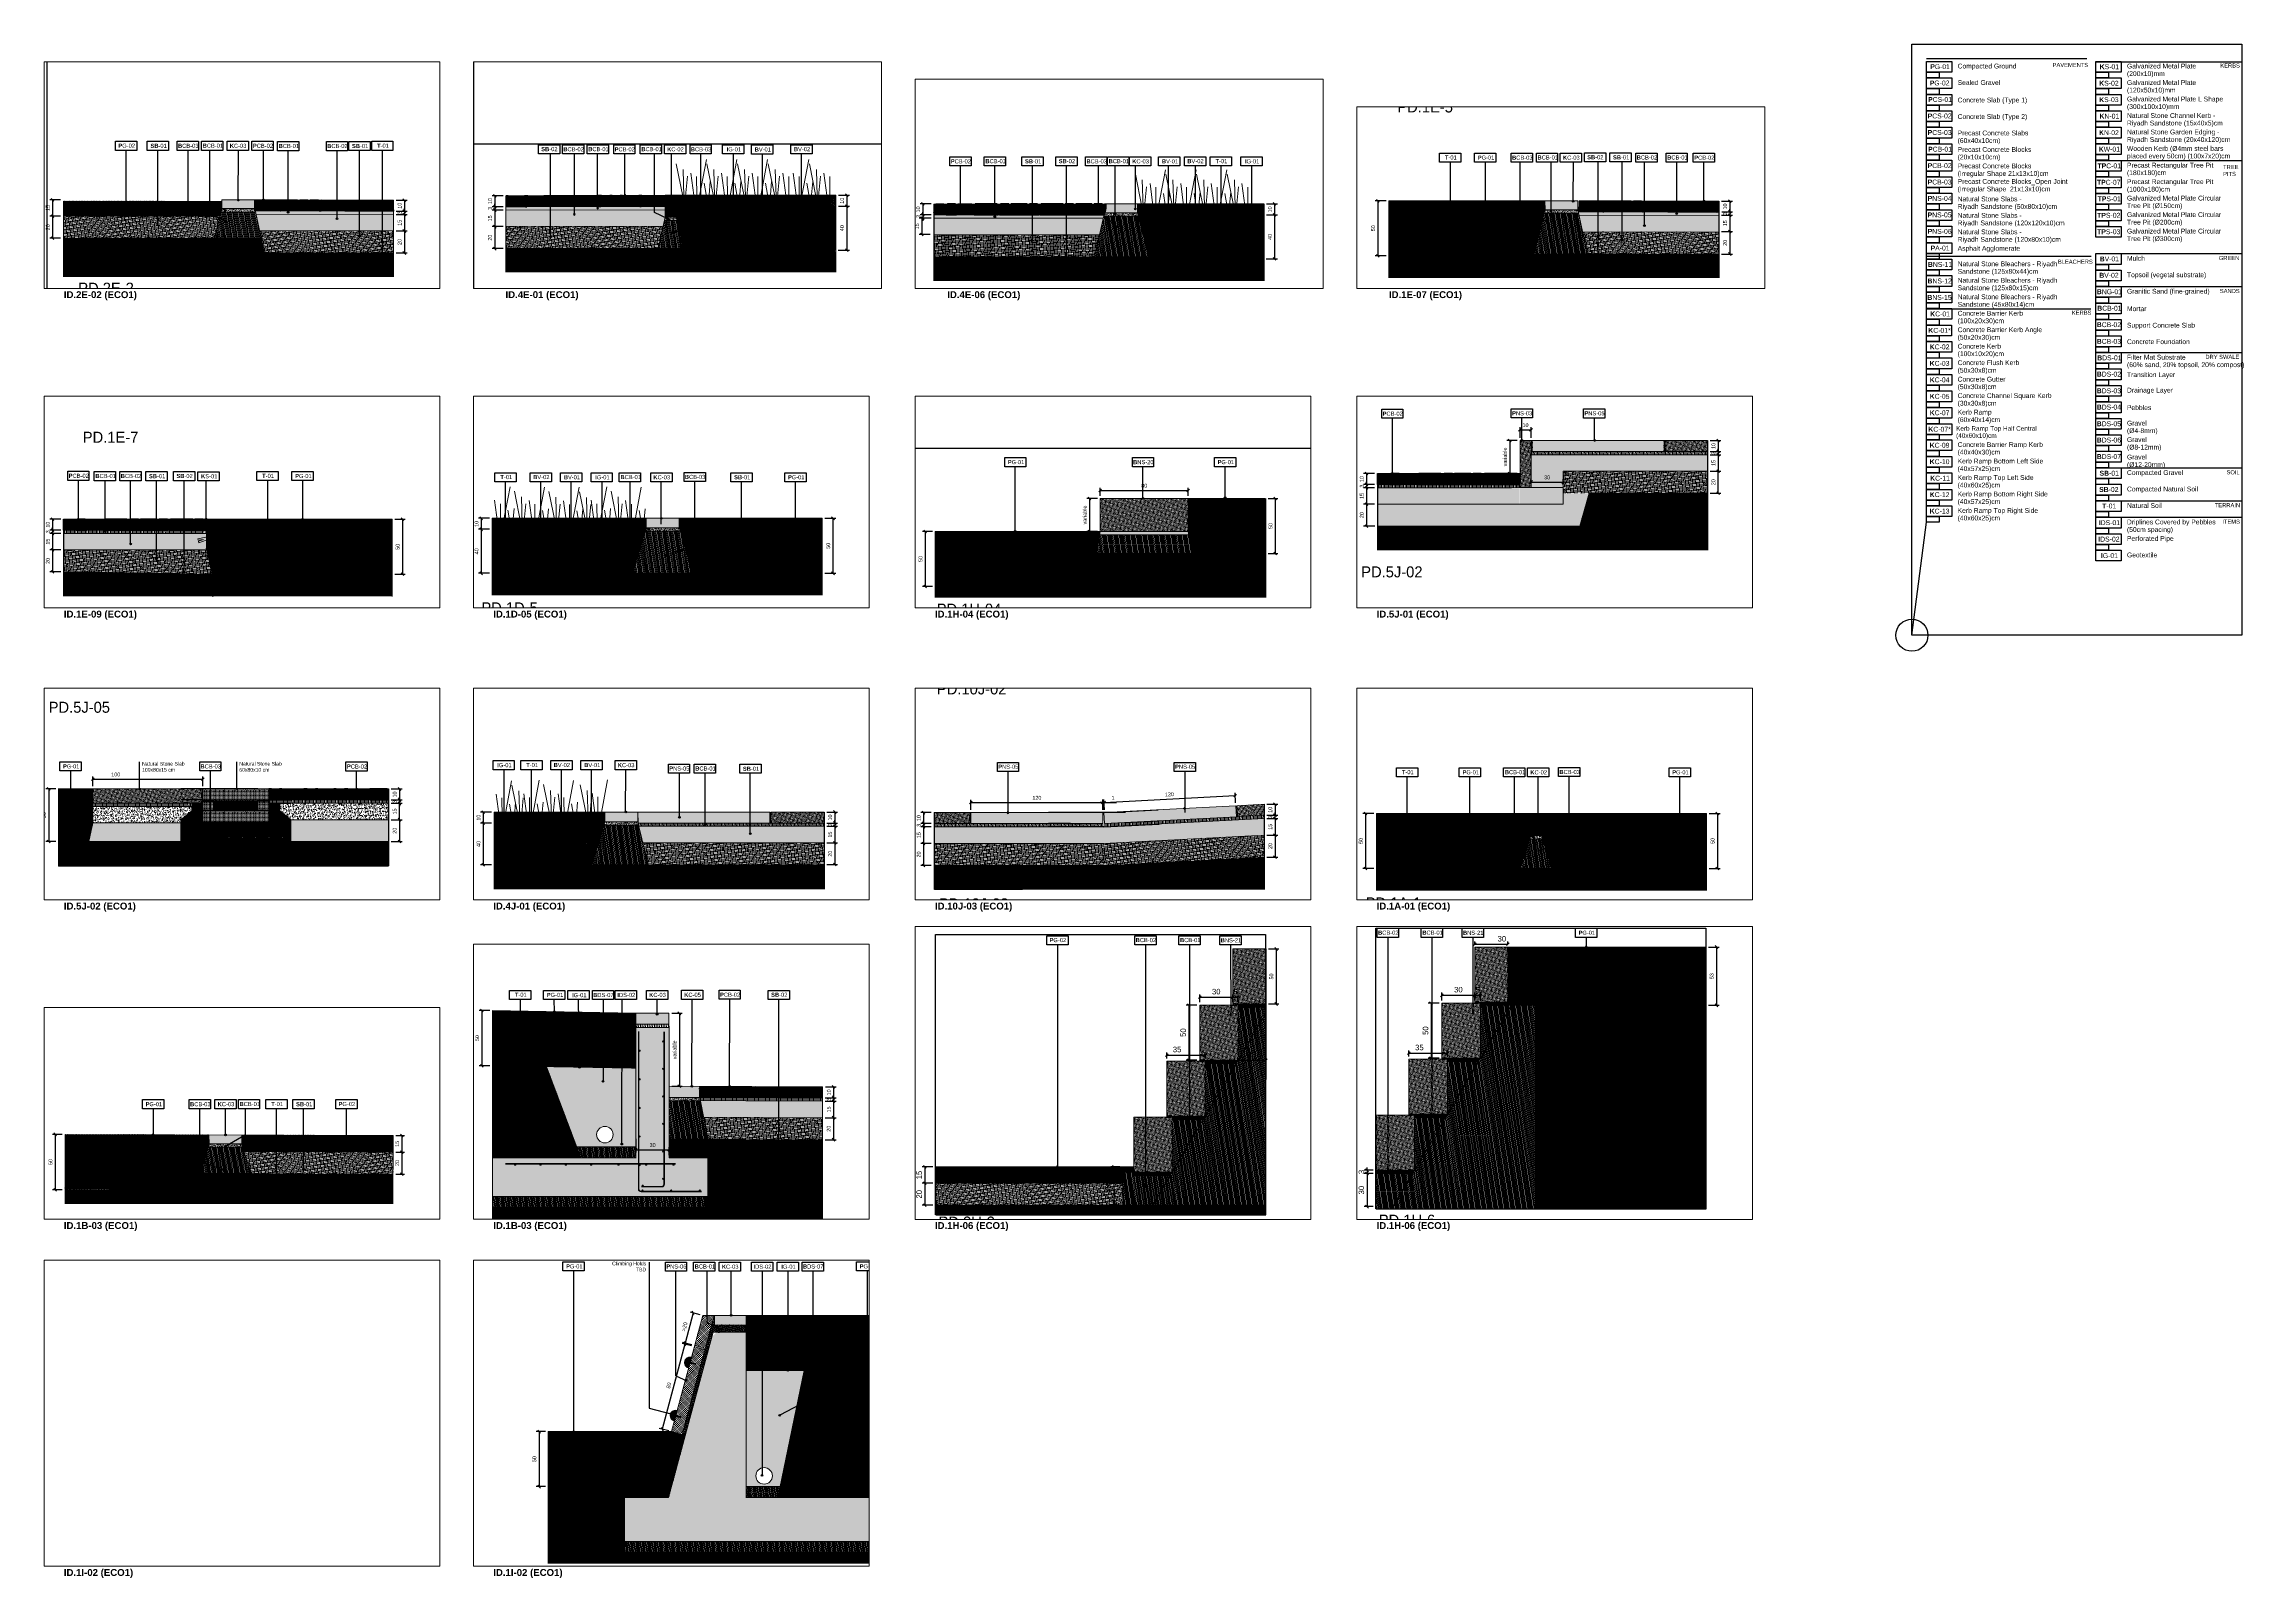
# Paper-space layout 'NEW THEMED GARDENS (3)' of a CAD drawing. Header units: metres. Extents: x 0.013 to 0.813, y 0.011 to 0.569.
# The model-space entities are those that its viewports show. They can reach past a viewport. Long polylines and large blocks are cut down to what shows.
import ezdxf

# ---------------------------------------------------------------- set-up
doc = ezdxf.new("R2010")
doc.units = ezdxf.units.M
doc.linetypes.add('ACAD_ISO03W100', pattern=[30, 12, -18])
doc.linetypes.add('HIDDEN', pattern=[0.375, 0.25, -0.125])
doc.layers.get('Defpoints').update_dxf_attribs({"lineweight": 13})
for name, color, linetype, plot in [('-aux', 50, 'Continuous', False), ('00-AUX', 50, 'Continuous', False), ('02-L-AUX', 2, 'Continuous', False), ('A-VIEWORT', 7, 'Continuous', False)]:
    doc.layers.add(name, color=color, linetype=linetype, plot=plot)
for name, color, linetype, true_color in [('0-TX-1_25', 7, 'Continuous', 0x3f4f7f), ('3-TR-paviment fort', 7, 'Continuous', 0xd1d1d1), ('EIT_3 TR sorra', 7, 'Continuous', 0xd8ceb0)]:
    doc.layers.add(name, color=color, linetype=linetype, true_color=true_color)
for name, color, linetype in [('02-L-Geotextile', 32, 'Continuous'), ('02-L-Waterfeatures 02', 152, 'Continuous'), ('02-L-Waterproofing Membrane', 152, 'Continuous'), ('1-L- kodolé', 7, 'Continuous'), ('1-SECCIÓ', 1, 'Continuous'), ('A-KEYPLAN_HATCH', 7, 'Continuous'), ('A_TEXT_2', 7, 'Continuous'), ('A_TEXT_EDIT', 7, 'Continuous'), ('EIT_3 TR terra vegetal', 45, 'Continuous')]:
    doc.layers.add(name, color=color, linetype=linetype)
for name, color, linetype, lineweight, true_color in [('03-TR-Paviment_01_Compacted Ground', 7, 'Continuous', 5, 0xc5a967), ('03-TR-Paviment_02_Sealed Gravel', 7, 'Continuous', 5, 0xd4be8c), ('03-TR-Paviment_04_Dry Meadow', 7, 'Continuous', 5, 0xd8dd88), ('03-TR-Paviment_05_Open Joint Precast Pavements', 7, 'Continuous', 5, 0xb3b3b3), ('03-TR-Paviment_06_Concrete Slab in situ', 7, 'Continuous', 9, 0xeee7dd), ('03-TR-Paviment_08_Natural Stone Bleachers', 7, 'Continuous', 5, 0xafad9d), ('3-TR D formigó', 7, 'Continuous', 5, 0x666666), ('3-TR grava', 7, 'Continuous', 5, 0x666666), ('3-TR sorra granitica', 7, 'Continuous', 0, 0xf2dac9), ('3-TR tot_u', 7, 'Continuous', 5, 0x787878)]:
    doc.layers.add(name, color=color, linetype=linetype, lineweight=lineweight, true_color=true_color)
for name, color, linetype, lineweight in [('1-CM', 7, 'Continuous', 0), ('2-L-secció', 1, 'Continuous', 0), ('2-metall', 5, 'Continuous', 0), ('3-TR Formigó', 252, 'Continuous', 0), ('3-TR Seleccionat', 44, 'Continuous', 0), ('3-TR Tot-u', 37, 'Continuous', 0), ('3-TR-recebo', 252, 'Continuous', 0)]:
    doc.layers.add(name, color=color, linetype=linetype, lineweight=lineweight)
doc.styles.add('Arial_4', font='arial.ttf', dxfattribs={"height": 1.8})
doc.styles.get("Standard").update_dxf_attribs({"font": 'arial.ttf'})
doc.styles.add('x-llegenda materials$0$ENGRAVERS', font='TT0586M.TTF')
doc.dimstyles.new('ISO-25', dxfattribs={"dimtxt": 0.1, "dimasz": 0.1, "dimexe": 0.1, "dimexo": 0.1, "dimgap": 0.1, "dimtad": 1, "dimdec": 0, "dimlfac": 100, "dimzin": 9, "dimtxsty": 'Standard', "dimblk": 'OBLIQUE', "dimcen": 0.1, "dimadec": 0, "dimazin": 0, "dimtfac": 1, "dimtdec": 0, "dimtmove": 0, "dimatfit": 3, "dimldrblk": 'OBLIQUE', "dimfxl": 1, "dimarcsym": 0})
pattern_1 = [(44.2962793, (5.7785427, 10.705552), (0.00189146118, 0.00661423862), [0.0085328125, -0.0017065625, 0, -0.0017065625])]
pattern_2 = [(270, (-1.593222, -1.45), (0.00635, -9e-19), [])]
pattern_3 = [(234.17524389634, (419506.654953, 4594392.769917), (0.006486487979183, -0.004682464489553), []), (324.17524389634, (419506.654953, 4594392.769917), (0.004682464489553, 0.006486487979183), [])]
pattern_4 = [(90, (4.953454, -4.577132), (-0.00635, 0), [])]
pattern_5 = [(44.2962793, (-4.0121074, 6.1427356), (0.00189146118, 0.00661423862), [0.0085328125, -0.0017065625, 0, -0.0017065625])]
pattern_6 = [(44.4470425, (-5.9350072, 4.234115), (0.00187405051, 0.00661919275), [0.0085328125, -0.0017065625, 0, -0.0017065625])]
pattern_7 = [(270, (0.340811, -8.474323), (0.00635, -9e-19), [])]
pattern_8 = [(44.4470425, (34.28866, -39.37626), (0.00187405051, 0.00661919275), [0.0085328125, -0.0017065625, 0, -0.0017065625])]
pattern_9 = [(45, (-73.578634, -79.457293), (0, 0.0117230435), [0.0082894435, -0.0082894435])]
pattern_10 = [(44.4470425, (34.3497488, -43.0738238), (0.00187405051, 0.00661919275), [0.0085328125, -0.0017065625, 0, -0.0017065625])]
pattern_11 = [(90, (0.2849094, 29.35996), (-0.00635, 0), [])]
pattern_12 = [(90, (-19.656134, -40.7220627), (-0.00635, 0), [])]
pattern_13 = [(45.7282495, (-58.5919233, 103.397862), (0.00172558071, 0.0066594406), [0.0085328125, -0.0017065625, 0, -0.0017065625])]

# ---------------------------------------------------------------- blocks, each defined once
blk = doc.blocks.new('hatch keyplan 2')
at = {"layer": 'A-KEYPLAN_HATCH'}
blk.add_lwpolyline([(0, 0.0055), (0.0129, 0.0055), (0.0129, 0), (0, 0)], close=True, dxfattribs=at)
blk = doc.blocks.new('hatch keyplan')
at = {"layer": 'A-KEYPLAN_HATCH'}
blk.add_blockref('hatch keyplan 2', (1.4306, 0.8521), dxfattribs=at)
blk = doc.blocks.new('I03A')
at = {"layer": 'A-KEYPLAN_HATCH'}
blk.add_blockref('hatch keyplan', (-1.4296, -0.8521), dxfattribs=at)
at = {"layer": 'A_TEXT_2', "insert": (0.0002, 0.004), "char_height": 0.0025, "attachment_point": 1}
blk.add_mtext_dynamic_manual_height_columns('\\pi0.00172;{\\fArial|b1|i0|c0|p34;TP}S-01', width=0.014562, gutter_width=0.015, heights=[0], dxfattribs=at)
blk = doc.blocks.new('I03B')
at = {"layer": 'A-KEYPLAN_HATCH'}
blk.add_blockref('hatch keyplan', (-1.4296, -0.8521), dxfattribs=at)
at = {"layer": 'A_TEXT_2', "insert": (0.0002, 0.004), "char_height": 0.0025, "attachment_point": 1}
blk.add_mtext_dynamic_manual_height_columns('\\pi0.00148;{\\fArial|b1|i0|c0|p34;TP}S-03', width=0.014562, gutter_width=0.015, heights=[0], dxfattribs=at)
blk = doc.blocks.new('K01C')
at = {"layer": 'A-KEYPLAN_HATCH'}
blk.add_blockref('hatch keyplan', (-1.4306, -0.8521), dxfattribs=at)
at = {"layer": 'A_TEXT_2', "insert": (-0.0008, 0.004), "char_height": 0.0025, "attachment_point": 1}
blk.add_mtext_dynamic_manual_height_columns('\\pi0.0023;{\\fArial|b1|i0|c0|p34;K}W-01', width=0.014562, gutter_width=0.015, heights=[0], dxfattribs=at)
blk = doc.blocks.new('K01B')
at = {"layer": 'A-KEYPLAN_HATCH'}
blk.add_blockref('hatch keyplan', (-1.4306, -0.8521), dxfattribs=at)
at = {"layer": 'A_TEXT_2', "insert": (-0.0008, 0.004), "char_height": 0.0025, "attachment_point": 1}
blk.add_mtext_dynamic_manual_height_columns('\\pi0.00246;{\\fArial|b1|i0|c0|p34;K}C-02', width=0.014562, gutter_width=0.015, heights=[0], dxfattribs=at)
blk = doc.blocks.new('K02')
at = {"layer": 'A-KEYPLAN_HATCH'}
blk.add_blockref('hatch keyplan', (-1.4306, -0.8521), dxfattribs=at)
at = {"layer": 'A_TEXT_2', "insert": (-0.0008, 0.004), "char_height": 0.0025, "attachment_point": 1}
blk.add_mtext_dynamic_manual_height_columns('\\pi0.00244;{\\fArial|b1|i0|c0|p34;K}C-03', width=0.014562, gutter_width=0.015, heights=[0], dxfattribs=at)
blk = doc.blocks.new('K05')
at = {"layer": 'A-KEYPLAN_HATCH'}
blk.add_blockref('hatch keyplan', (-1.4306, -0.8521), dxfattribs=at)
at = {"layer": 'A_TEXT_2', "insert": (-0.0008, 0.004), "char_height": 0.0025, "attachment_point": 1}
blk.add_mtext_dynamic_manual_height_columns('\\pi0.00278;{\\fArial|b1|i0|c0|p34;K}S-01', width=0.014562, gutter_width=0.015, heights=[0], dxfattribs=at)
blk = doc.blocks.new('K03')
at = {"layer": 'A-KEYPLAN_HATCH'}
blk.add_blockref('hatch keyplan', (-1.4306, -0.8521), dxfattribs=at)
at = {"layer": 'A_TEXT_2', "insert": (-0.0008, 0.004), "char_height": 0.0025, "attachment_point": 1}
blk.add_mtext_dynamic_manual_height_columns('\\pi0.00245;{\\fArial|b1|i0|c0|p34;K}C-04', width=0.014562, gutter_width=0.015, heights=[0], dxfattribs=at)
blk = doc.blocks.new('K06')
at = {"layer": 'A-KEYPLAN_HATCH'}
blk.add_blockref('hatch keyplan', (-1.4306, -0.8521), dxfattribs=at)
at = {"layer": 'A_TEXT_2', "insert": (-0.0008, 0.004), "char_height": 0.0025, "attachment_point": 1}
blk.add_mtext_dynamic_manual_height_columns('\\pi0.00255;{\\fArial|b1|i0|c0|p34;K}S-02', width=0.014562, gutter_width=0.015, heights=[0], dxfattribs=at)
blk = doc.blocks.new('TPS-02')
at = {"layer": 'A-KEYPLAN_HATCH'}
blk.add_blockref('hatch keyplan', (-1.4306, -0.8521), dxfattribs=at)
at = {"layer": 'A_TEXT_2', "insert": (-0.0008, 0.004), "char_height": 0.0025, "attachment_point": 1}
blk.add_mtext_dynamic_manual_height_columns('\\pi0.00149;{\\fArial|b1|i0|c0|p34;TP}S-02', width=0.014562, gutter_width=0.015, heights=[0], dxfattribs=at)
blk = doc.blocks.new('K01A')
at = {"layer": 'A-KEYPLAN_HATCH'}
blk.add_blockref('hatch keyplan', (-1.4296, -0.8521), dxfattribs=at)
at = {"layer": 'A_TEXT_2', "insert": (0.0002, 0.004), "char_height": 0.0025, "attachment_point": 1}
blk.add_mtext_dynamic_manual_height_columns('\\pi0.00269;{\\fArial|b1|i0|c0|p34;K}C-01', width=0.014562, gutter_width=0.015, heights=[0], dxfattribs=at)
blk = doc.blocks.new('CR01')
at = {"layer": 'A-KEYPLAN_HATCH'}
blk.add_blockref('hatch keyplan', (-1.4296, -0.8521), dxfattribs=at)
at = {"layer": 'A_TEXT_2', "insert": (0.0002, 0.004), "char_height": 0.0025, "attachment_point": 1}
blk.add_mtext_dynamic_manual_height_columns('\\pi0.00244;{\\fArial|b1|i0|c0|p34;K}C-07', width=0.014562, gutter_width=0.015, heights=[0], dxfattribs=at)
blk = doc.blocks.new('I01A')
at = {"layer": 'A-KEYPLAN_HATCH'}
blk.add_blockref('hatch keyplan', (-1.4296, -0.8521), dxfattribs=at)
at = {"layer": 'A_TEXT_2', "insert": (0.0002, 0.004), "char_height": 0.0025, "attachment_point": 1}
blk.add_mtext_dynamic_manual_height_columns('\\pi0.00162;{\\fArial|b1|i0|c0|p34;TP}C-01', width=0.014562, gutter_width=0.015, heights=[0], dxfattribs=at)
blk = doc.blocks.new('K04')
at = {"layer": 'A-KEYPLAN_HATCH'}
blk.add_blockref('hatch keyplan', (-1.4296, -0.8521), dxfattribs=at)
at = {"layer": 'A_TEXT_2', "insert": (0.0002, 0.004), "char_height": 0.0025, "attachment_point": 1}
blk.add_mtext_dynamic_manual_height_columns('\\pi0.00244;{\\fArial|b1|i0|c0|p34;K}C-05', width=0.014562, gutter_width=0.015, heights=[0], dxfattribs=at)
blk = doc.blocks.new('KC-09')
at = {"layer": 'A-KEYPLAN_HATCH'}
blk.add_lwpolyline([(0, 0.0055), (0.0129, 0.0055), (0.0129, 0), (0, 0)], close=True, dxfattribs=at)
at = {"layer": 'A_TEXT_2', "insert": (-0.0008, 0.004), "char_height": 0.0025, "attachment_point": 1}
blk.add_mtext_dynamic_manual_height_columns('\\pi0.00244;{\\fArial|b1|i0|c0|p34;K}C-09', width=0.014562, gutter_width=0.015, heights=[0], dxfattribs=at)
blk = doc.blocks.new('KN01')
at = {"layer": 'A-KEYPLAN_HATCH', "xscale": 0.7124947396918078, "yscale": 0.7124947396918078, "zscale": 0.7124947396918078}
blk.add_blockref('hatch keyplan', (-1.01928, -0.60715), dxfattribs=at)
at = {"layer": 'A_TEXT_2', "insert": (-0.00057, 0.00286), "char_height": 0.0017812, "attachment_point": 1}
blk.add_mtext_dynamic_manual_height_columns('\\pi0.00191;{\\fArial|b1|i0|c0|p34;K}N-01', width=0.0103753, gutter_width=0.01069, heights=[0], dxfattribs=at)
blk = doc.blocks.new('KC07_')
at = {"layer": 'A-KEYPLAN_HATCH', "xscale": 0.7124947396918078, "yscale": 0.7124947396918078, "zscale": 0.7124947396918078}
blk.add_blockref('hatch keyplan', (-1.01928, -0.60715), dxfattribs=at)
at = {"layer": 'A_TEXT_2', "insert": (-0.00057, 0.00286), "char_height": 0.0017812, "attachment_point": 1}
blk.add_mtext_dynamic_manual_height_columns('\\pi0.00124;{\\fArial|b1|i0|c0|p34;K}C-07*', width=0.0103753, gutter_width=0.01069, heights=[0], dxfattribs=at)
blk = doc.blocks.new('KC01_')
at = {"layer": 'A-KEYPLAN_HATCH'}
blk.add_lwpolyline([(-0.00002, 0.0039), (0.00915, 0.0039), (0.00915, 0), (-0.00002, 0)], close=True, dxfattribs=at)
at = {"layer": 'A_TEXT_2', "insert": (-0.00057, 0.00286), "char_height": 0.0017812, "attachment_point": 1}
blk.add_mtext_dynamic_manual_height_columns('\\pi0.00124;{\\fArial|b1|i0|c0|p34;K}C-01*', width=0.0103753, gutter_width=0.01069, heights=[0], dxfattribs=at)
blk = doc.blocks.new('KC10')
at = {"layer": 'A-KEYPLAN_HATCH'}
blk.add_lwpolyline([(0, 0.0039), (0.00917, 0.0039), (0.00917, 0), (0, 0)], close=True, dxfattribs=at)
at = {"layer": 'A_TEXT_2', "insert": (-0.00057, 0.00286), "char_height": 0.0017812, "attachment_point": 1}
blk.add_mtext_dynamic_manual_height_columns('\\pi0.00174;{\\fArial|b1|i0|c0|p34;K}C-10', width=0.0103753, gutter_width=0.01069, heights=[0], dxfattribs=at)
blk = doc.blocks.new('KC11')
at = {"layer": 'A-KEYPLAN_HATCH'}
blk.add_lwpolyline([(0, 0.0039), (0.00917, 0.0039), (0.00917, 0), (0, 0)], close=True, dxfattribs=at)
at = {"layer": 'A_TEXT_2', "insert": (-0.00057, 0.00286), "char_height": 0.0017812, "attachment_point": 1}
blk.add_mtext_dynamic_manual_height_columns('\\pi0.00191;{\\fArial|b1|i0|c0|p34;K}C-11', width=0.0103753, gutter_width=0.01069, heights=[0], dxfattribs=at)
blk = doc.blocks.new('KC12')
at = {"layer": 'A-KEYPLAN_HATCH'}
blk.add_lwpolyline([(0, 0.0039), (0.00917, 0.0039), (0.00917, 0), (0, 0)], close=True, dxfattribs=at)
at = {"layer": 'A_TEXT_2', "insert": (-0.00057, 0.00286), "char_height": 0.0017812, "attachment_point": 1}
blk.add_mtext_dynamic_manual_height_columns('\\pi0.00175;{\\fArial|b1|i0|c0|p34;K}C-12', width=0.0103753, gutter_width=0.01069, heights=[0], dxfattribs=at)
blk = doc.blocks.new('KC13')
at = {"layer": 'A-KEYPLAN_HATCH'}
blk.add_lwpolyline([(0, 0.0039), (0.00917, 0.0039), (0.00917, 0), (0, 0)], close=True, dxfattribs=at)
at = {"layer": 'A_TEXT_2', "insert": (-0.00057, 0.00286), "char_height": 0.0017812, "attachment_point": 1}
blk.add_mtext_dynamic_manual_height_columns('\\pi0.00174;{\\fArial|b1|i0|c0|p34;K}C-13', width=0.0103753, gutter_width=0.01069, heights=[0], dxfattribs=at)
blk = doc.blocks.new('KS-03')
at = {"layer": 'A-KEYPLAN_HATCH', "xscale": 0.7124947396918078, "yscale": 0.7124947396918078, "zscale": 0.7124947396918078}
blk.add_blockref('hatch keyplan', (-1.01928, -0.61105), dxfattribs=at)
at = {"layer": 'A_TEXT_2', "insert": (-0.00057, -0.00104), "char_height": 0.0017812, "attachment_point": 1}
blk.add_mtext_dynamic_manual_height_columns('\\pi0.00181;{\\fArial|b1|i0|c0|p34;K}S-03', width=0.0103753, gutter_width=0.01069, heights=[0], dxfattribs=at)
blk = doc.blocks.new('KN_02')
at = {"layer": 'A-KEYPLAN_HATCH'}
blk.add_lwpolyline([(0, 0.0039), (0.00917, 0.0039), (0.00917, 0), (0, 0)], close=True, dxfattribs=at)
at = {"layer": 'A_TEXT_2', "insert": (-0.00057, 0.00286), "char_height": 0.0017812, "attachment_point": 1}
blk.add_mtext_dynamic_manual_height_columns('\\pi0.00175;{\\fArial|b1|i0|c0|p34;K}N-02', width=0.0103753, gutter_width=0.01069, heights=[0], dxfattribs=at)
blk = doc.blocks.new('TPC07')
at = {"layer": 'A-KEYPLAN_HATCH'}
blk.add_lwpolyline([(0, 0.0039), (0.00917, 0.0039), (0.00917, 0), (0, 0)], close=True, dxfattribs=at)
at = {"layer": 'A_TEXT_2', "insert": (-0.00057, 0.00288), "char_height": 0.0017812, "attachment_point": 1}
blk.add_mtext_dynamic_manual_height_columns('\\pi0.00098;{\\fArial|b1|i0|c0|p34;TP}C-07', width=0.0103753, gutter_width=0.01069, heights=[0], dxfattribs=at)
blk = doc.blocks.new('B-V01')
at = {"layer": 'A-KEYPLAN_HATCH'}
blk.add_blockref('hatch keyplan', (-1.4306, -0.8521), dxfattribs=at)
at = {"layer": 'A_TEXT_2', "lineweight": 211, "insert": (-0.0008, 0.004), "char_height": 0.002459, "attachment_point": 1, "line_spacing_factor": 0.938532, "style": 'Arial_4'}
blk.add_mtext_dynamic_manual_height_columns('\\pi0.00285;{\\fArial|b1|i0|c0|p34;B}V-01', width=0.014562, gutter_width=0.015, heights=[0], dxfattribs=at)
blk = doc.blocks.new('B-V02')
at = {"layer": 'A-KEYPLAN_HATCH'}
blk.add_blockref('hatch keyplan', (-1.4306, -0.8521), dxfattribs=at)
at = {"layer": 'A_TEXT_2', "insert": (-0.0008, 0.0041), "char_height": 0.0025, "attachment_point": 1}
blk.add_mtext_dynamic_manual_height_columns('\\pi0.00255;{\\fArial|b1|i0|c0|p34;B}V-02', width=0.014562, gutter_width=0.015, heights=[0], dxfattribs=at)
blk = doc.blocks.new('B-NS01')
at = {"layer": 'A-KEYPLAN_HATCH'}
blk.add_blockref('hatch keyplan', (-1.4306, -0.8521), dxfattribs=at)
at = {"layer": 'A_TEXT_2', "insert": (-0.0008, 0.0041), "char_height": 0.0025, "attachment_point": 1}
blk.add_mtext_dynamic_manual_height_columns('\\pi0.00133;{\\fArial|b1|i0|c0|p34;B}NG-01', width=0.014562, gutter_width=0.015, heights=[0], dxfattribs=at)
blk = doc.blocks.new('B-CB02')
at = {"layer": 'A-KEYPLAN_HATCH'}
blk.add_blockref('hatch keyplan', (-1.4306, -0.8521), dxfattribs=at)
at = {"layer": 'A_TEXT_2', "insert": (-0.0008, 0.0041), "char_height": 0.0025, "attachment_point": 1}
blk.add_mtext_dynamic_manual_height_columns('\\pi0.00129;{\\fArial|b1|i0|c0|p34;B}CB-02', width=0.014562, gutter_width=0.015, heights=[0], dxfattribs=at)
blk = doc.blocks.new('B-CB03')
at = {"layer": 'A-KEYPLAN_HATCH'}
blk.add_blockref('hatch keyplan', (-1.4306, -0.8521), dxfattribs=at)
at = {"layer": 'A_TEXT_2', "insert": (-0.0008, 0.004), "char_height": 0.0025, "attachment_point": 1}
blk.add_mtext_dynamic_manual_height_columns('\\pi0.00128;{\\fArial|b1|i0|c0|p34;B}CB-03', width=0.014562, gutter_width=0.015, heights=[0], dxfattribs=at)
blk = doc.blocks.new('B-DS01')
at = {"layer": 'A-KEYPLAN_HATCH'}
blk.add_blockref('hatch keyplan', (-1.4306, -0.8521), dxfattribs=at)
at = {"layer": 'A_TEXT_2', "insert": (-0.0008, 0.004), "char_height": 0.0025, "attachment_point": 1}
blk.add_mtext_dynamic_manual_height_columns('\\pi0.00152;{\\fArial|b1|i0|c0|p34;B}DS-01', width=0.014562, gutter_width=0.015, heights=[0], dxfattribs=at)
blk = doc.blocks.new('B-DS02')
at = {"layer": 'A-KEYPLAN_HATCH'}
blk.add_blockref('hatch keyplan', (-1.4306, -0.8521), dxfattribs=at)
at = {"layer": 'A_TEXT_2', "insert": (-0.0008, 0.0041), "char_height": 0.0025, "attachment_point": 1}
blk.add_mtext_dynamic_manual_height_columns('\\pi0.00129;{\\fArial|b1|i0|c0|p34;B}DS-02', width=0.014562, gutter_width=0.015, heights=[0], dxfattribs=at)
blk = doc.blocks.new('B-DS06')
at = {"layer": 'A-KEYPLAN_HATCH'}
blk.add_blockref('hatch keyplan', (-1.4306, -0.8521), dxfattribs=at)
at = {"layer": 'A_TEXT_2', "insert": (-0.0008, 0.0041), "char_height": 0.0025, "attachment_point": 1}
blk.add_mtext_dynamic_manual_height_columns('\\pi0.00128;{\\fArial|b1|i0|c0|p34;B}DS-06', width=0.014562, gutter_width=0.015, heights=[0], dxfattribs=at)
blk = doc.blocks.new('B-DS05')
at = {"layer": 'A-KEYPLAN_HATCH'}
blk.add_blockref('hatch keyplan', (-1.4306, -0.8521), dxfattribs=at)
at = {"layer": 'A_TEXT_2', "insert": (-0.0008, 0.004), "char_height": 0.0025, "attachment_point": 1}
blk.add_mtext_dynamic_manual_height_columns('\\pi0.00127;{\\fArial|b1|i0|c0|p34;B}DS-05', width=0.014562, gutter_width=0.015, heights=[0], dxfattribs=at)
blk = doc.blocks.new('SB-01')
at = {"layer": 'A-KEYPLAN_HATCH'}
blk.add_blockref('hatch keyplan', (-1.4306, -0.8521), dxfattribs=at)
at = {"layer": 'A_TEXT_2', "insert": (-0.0008, 0.004), "char_height": 0.0025, "attachment_point": 1}
blk.add_mtext_dynamic_manual_height_columns('\\pi0.00271;{\\fArial|b1|i0|c0|p34;SB}-01', width=0.014562, gutter_width=0.015, heights=[0], dxfattribs=at)
blk = doc.blocks.new('SB-02')
at = {"layer": 'A-KEYPLAN_HATCH'}
blk.add_blockref('hatch keyplan', (-1.4306, -0.8521), dxfattribs=at)
at = {"layer": 'A_TEXT_2', "insert": (-0.0008, 0.0041), "char_height": 0.0025, "attachment_point": 1}
blk.add_mtext_dynamic_manual_height_columns('\\pi0.00249;{\\fArial|b1|i0|c0|p34;SB}-02', width=0.014562, gutter_width=0.015, heights=[0], dxfattribs=at)
blk = doc.blocks.new('T-01')
at = {"layer": 'A-KEYPLAN_HATCH'}
blk.add_blockref('hatch keyplan', (-1.4306, -0.8521), dxfattribs=at)
at = {"layer": 'A_TEXT_2', "insert": (-0.0008, 0.0041), "char_height": 0.0025, "attachment_point": 1}
blk.add_mtext_dynamic_manual_height_columns('\\pi0.00405;{\\fArial|b1|i0|c0|p34;T}-01', width=0.014562, gutter_width=0.015, heights=[0], dxfattribs=at)
blk = doc.blocks.new('B-DS03')
at = {"layer": 'A-KEYPLAN_HATCH'}
blk.add_blockref('hatch keyplan', (-1.4306, -0.8521), dxfattribs=at)
at = {"layer": 'A_TEXT_2', "insert": (-0.0008, 0.004), "char_height": 0.0025, "attachment_point": 1}
blk.add_mtext_dynamic_manual_height_columns('\\pi0.00128;{\\fArial|b1|i0|c0|p34;B}DS-03', width=0.014562, gutter_width=0.015, heights=[0], dxfattribs=at)
blk = doc.blocks.new('B-DS04')
at = {"layer": 'A-KEYPLAN_HATCH'}
blk.add_blockref('hatch keyplan', (-1.4306, -0.8521), dxfattribs=at)
at = {"layer": 'A_TEXT_2', "insert": (-0.0008, 0.0041), "char_height": 0.0025, "attachment_point": 1}
blk.add_mtext_dynamic_manual_height_columns('\\pi0.00128;{\\fArial|b1|i0|c0|p34;B}DS-04', width=0.014562, gutter_width=0.015, heights=[0], dxfattribs=at)
blk = doc.blocks.new('B-DS07')
at = {"layer": 'A-KEYPLAN_HATCH'}
blk.add_blockref('hatch keyplan', (-1.4306, -0.8521), dxfattribs=at)
at = {"layer": 'A_TEXT_2', "insert": (-0.0008, 0.0041), "char_height": 0.0025, "attachment_point": 1}
blk.add_mtext_dynamic_manual_height_columns('\\pi0.00128;{\\fArial|b1|i0|c0|p34;B}DS-07', width=0.014562, gutter_width=0.015, heights=[0], dxfattribs=at)
blk = doc.blocks.new('B-CB01')
at = {"layer": 'A-KEYPLAN_HATCH'}
blk.add_blockref('hatch keyplan', (-1.4306, -0.8521), dxfattribs=at)
at = {"layer": 'A_TEXT_2', "insert": (-0.0008, 0.0041), "char_height": 0.0025, "attachment_point": 1}
blk.add_mtext_dynamic_manual_height_columns('\\pi0.00152;{\\fArial|b1|i0|c0|p34;B}CB-01', width=0.014562, gutter_width=0.015, heights=[0], dxfattribs=at)
blk = doc.blocks.new('I-06A')
at = {"layer": 'A-KEYPLAN_HATCH'}
blk.add_blockref('hatch keyplan', (-1.4306, -0.8521), dxfattribs=at)
at = {"layer": 'A_TEXT_2', "insert": (-0.0008, 0.004), "char_height": 0.0025, "attachment_point": 1}
blk.add_mtext_dynamic_manual_height_columns('\\pi0.00229;{\\fArial|b1|i0|c0|p34;I}DS-01', width=0.014562, gutter_width=0.015, heights=[0], dxfattribs=at)
blk = doc.blocks.new('I-06B')
at = {"layer": 'A-KEYPLAN_HATCH'}
blk.add_blockref('hatch keyplan', (-1.4306, -0.8521), dxfattribs=at)
at = {"layer": 'A_TEXT_2', "insert": (-0.0008, 0.004), "char_height": 0.0025, "attachment_point": 1}
blk.add_mtext_dynamic_manual_height_columns('\\pi0.00206;{\\fArial|b1|i0|c0|p34;I}DS-02', width=0.014562, gutter_width=0.015, heights=[0], dxfattribs=at)
blk = doc.blocks.new('IG01')
at = {"layer": 'A-KEYPLAN_HATCH', "xscale": 10, "yscale": 10, "zscale": 10}
blk.add_blockref('hatch keyplan', (-14.306, -8.521), dxfattribs=at)
at = {"layer": 'A_TEXT_2', "insert": (-0.008, 0.04), "char_height": 0.025, "attachment_point": 1}
blk.add_mtext_dynamic_manual_height_columns('\\pi0.03354;{\\fArial|b1|i0|c0|p34;I}G-01', width=0.14562, gutter_width=0.15, heights=[0], dxfattribs=at)
blk = doc.blocks.new('LEG_DET_QAD_XPLODED')
at = {"layer": '00-AUX'}
for points in [[(0.0053, 0.20973), (0.06356, 0.20973)], [(0.06688, 0.20856), (0.12, 0.20856)], [(0.06688, 0.17261), (0.12, 0.17261)], [(0.0053, 0.13782), (0.06513, 0.13782)], [(0.06688, 0.13878), (0.12, 0.13878)], [(0.06688, 0.12679), (0.12, 0.12679)], [(0.0053, 0.11868), (0.06504, 0.11868)], [(0.06688, 0.10282), (0.12, 0.10282)], [(0.06688, 0.06088), (0.12, 0.06088)], [(0.06688, 0.04889), (0.12, 0.04889)], [(0.06688, 0.0429), (0.12, 0.0429)]]:
    blk.add_lwpolyline(points, dxfattribs=at)
for points in [[(0.0053, 0.20478), (0.00989, 0.20478), (0.00989, 0.20269), (0.0053, 0.20269)], [(0.06688, 0.20478), (0.07147, 0.20478), (0.07147, 0.20269), (0.06688, 0.20269)], [(0.0053, 0.19879), (0.00989, 0.19879), (0.00989, 0.1967), (0.0053, 0.1967)], [(0.0053, 0.19279), (0.00989, 0.19279), (0.00989, 0.1907), (0.0053, 0.1907)], [(0.06688, 0.19879), (0.07147, 0.19879), (0.07147, 0.1967), (0.06688, 0.1967)], [(0.06688, 0.19279), (0.07147, 0.19279), (0.07147, 0.1907), (0.06688, 0.1907)], [(0.0053, 0.1868), (0.00989, 0.1868), (0.00989, 0.18471), (0.0053, 0.18471)], [(0.06688, 0.1868), (0.07147, 0.1868), (0.07147, 0.18471), (0.06688, 0.18471)], [(0.0053, 0.18081), (0.00989, 0.18081), (0.00989, 0.17872), (0.0053, 0.17872)], [(0.06688, 0.18081), (0.07147, 0.18081), (0.07147, 0.17872), (0.06688, 0.17872)], [(0.0053, 0.17482), (0.00989, 0.17482), (0.00989, 0.17273), (0.0053, 0.17273)], [(0.0053, 0.16882), (0.00989, 0.16882), (0.00989, 0.16673), (0.0053, 0.16673)], [(0.06688, 0.17482), (0.07147, 0.17482), (0.07147, 0.17273), (0.06688, 0.17273)], [(0.06688, 0.16874), (0.07147, 0.16874), (0.07147, 0.16665), (0.06688, 0.16665)], [(0.0053, 0.16283), (0.00989, 0.16283), (0.00989, 0.16074), (0.0053, 0.16074)], [(0.06688, 0.16275), (0.07147, 0.16275), (0.07147, 0.16066), (0.06688, 0.16066)], [(0.0053, 0.15684), (0.00989, 0.15684), (0.00989, 0.15475), (0.0053, 0.15475)], [(0.06688, 0.15676), (0.07147, 0.15676), (0.07147, 0.15467), (0.06688, 0.15467)], [(0.0053, 0.15085), (0.00989, 0.15085), (0.00989, 0.14876), (0.0053, 0.14876)], [(0.0053, 0.14485), (0.00989, 0.14485), (0.00989, 0.14276), (0.0053, 0.14276)], [(0.06688, 0.15076), (0.07147, 0.15076), (0.07147, 0.14867), (0.06688, 0.14867)], [(0.0053, 0.13886), (0.00989, 0.13886), (0.00989, 0.13677), (0.0053, 0.13677)], [(0.0053, 0.13287), (0.00989, 0.13287), (0.00989, 0.13078), (0.0053, 0.13078)], [(0.06688, 0.13488), (0.07147, 0.13488), (0.07147, 0.13279), (0.06688, 0.13279)], [(0.06688, 0.12888), (0.07147, 0.12888), (0.07147, 0.12679), (0.06688, 0.12679)], [(0.0053, 0.12688), (0.00989, 0.12688), (0.00989, 0.12479), (0.0053, 0.12479)], [(0.0053, 0.12088), (0.00989, 0.12088), (0.00989, 0.11879), (0.0053, 0.11879)], [(0.06688, 0.12289), (0.07147, 0.12289), (0.07147, 0.1208), (0.06688, 0.1208)], [(0.0053, 0.11489), (0.00989, 0.11489), (0.00989, 0.1128), (0.0053, 0.1128)], [(0.06688, 0.1169), (0.07147, 0.1169), (0.07147, 0.11481), (0.06688, 0.11481)], [(0.0053, 0.1089), (0.00989, 0.1089), (0.00989, 0.10681), (0.0053, 0.10681)], [(0.06688, 0.11091), (0.07147, 0.11091), (0.07147, 0.10882), (0.06688, 0.10882)], [(0.06688, 0.10491), (0.07147, 0.10491), (0.07147, 0.10282), (0.06688, 0.10282)], [(0.0053, 0.10291), (0.00989, 0.10291), (0.00989, 0.10082), (0.0053, 0.10082)], [(0.0053, 0.09691), (0.00989, 0.09691), (0.00989, 0.09482), (0.0053, 0.09482)], [(0.06688, 0.09892), (0.07147, 0.09892), (0.07147, 0.09683), (0.06688, 0.09683)], [(0.0053, 0.09092), (0.00989, 0.09092), (0.00989, 0.08883), (0.0053, 0.08883)], [(0.06688, 0.09293), (0.07147, 0.09293), (0.07147, 0.09084), (0.06688, 0.09084)], [(0.0053, 0.08493), (0.00989, 0.08493), (0.00989, 0.08284), (0.0053, 0.08284)], [(0.06688, 0.08694), (0.07147, 0.08694), (0.07147, 0.08485), (0.06688, 0.08485)], [(0.06688, 0.08094), (0.07147, 0.08094), (0.07147, 0.07885), (0.06688, 0.07885)], [(0.0053, 0.07894), (0.00989, 0.07894), (0.00989, 0.07685), (0.0053, 0.07685)], [(0.0053, 0.07314), (0.00989, 0.07314), (0.00989, 0.07105), (0.0053, 0.07105)], [(0.06688, 0.07495), (0.07147, 0.07495), (0.07147, 0.07286), (0.06688, 0.07286)], [(0.0053, 0.06715), (0.00989, 0.06715), (0.00989, 0.06506), (0.0053, 0.06506)], [(0.06688, 0.06896), (0.07147, 0.06896), (0.07147, 0.06687), (0.06688, 0.06687)], [(0.0053, 0.06115), (0.00989, 0.06115), (0.00989, 0.05906), (0.0053, 0.05906)], [(0.06688, 0.06297), (0.07147, 0.06297), (0.07147, 0.06088), (0.06688, 0.06088)], [(0.06688, 0.05697), (0.07147, 0.05697), (0.07147, 0.05488), (0.06688, 0.05488)], [(0.0053, 0.05516), (0.00989, 0.05516), (0.00989, 0.05307), (0.0053, 0.05307)], [(0.0053, 0.04917), (0.00989, 0.04917), (0.00989, 0.04708), (0.0053, 0.04708)], [(0.06688, 0.05098), (0.07147, 0.05098), (0.07147, 0.04889), (0.06688, 0.04889)], [(0.0053, 0.04318), (0.00989, 0.04318), (0.00989, 0.04109), (0.0053, 0.04109)], [(0.06688, 0.04499), (0.07147, 0.04499), (0.07147, 0.0429), (0.06688, 0.0429)], [(0.06688, 0.039), (0.07147, 0.039), (0.07147, 0.03691), (0.06688, 0.03691)], [(0.06688, 0.033), (0.07147, 0.033), (0.07147, 0.03091), (0.06688, 0.03091)]]:
    blk.add_lwpolyline(points, close=True, dxfattribs=at)
at = {"layer": '02-L-AUX'}
blk.add_lwpolyline([(0, 0.215), (0.12, 0.215), (0.12, 0), (0, 0)], close=True, dxfattribs=at)
blk.add_lwpolyline([(0, 0), (0.0053, 0.04109)], dxfattribs=at)
blk.add_circle((0, 0), 0.00583, dxfattribs=at)
at = {"layer": 'A-KEYPLAN_HATCH'}
for p, q in [((0.0053, 0.16074), (0.01448, 0.16074)), ((0.0053, 0.15684), (0.0053, 0.16074)), ((0.01448, 0.16074), (0.01448, 0.15684)), ((0.01448, 0.15684), (0.0053, 0.15684))]:
    blk.add_line(p, q, dxfattribs=at)
for points in [[(0.0053, 0.20868), (0.01448, 0.20868), (0.01448, 0.20478), (0.0053, 0.20478)], [(0.0053, 0.20269), (0.01448, 0.20269), (0.01448, 0.19879), (0.0053, 0.19879)], [(0.0053, 0.1967), (0.01448, 0.1967), (0.01448, 0.19279), (0.0053, 0.19279)], [(0.0053, 0.1907), (0.01448, 0.1907), (0.01448, 0.1868), (0.0053, 0.1868)], [(0.0053, 0.18471), (0.01448, 0.18471), (0.01448, 0.18081), (0.0053, 0.18081)], [(0.0053, 0.17872), (0.01448, 0.17872), (0.01448, 0.17482), (0.0053, 0.17482)], [(0.0053, 0.17273), (0.01448, 0.17273), (0.01448, 0.16882), (0.0053, 0.16882)], [(0.0053, 0.16673), (0.01448, 0.16673), (0.01448, 0.16283), (0.0053, 0.16283)], [(0.0053, 0.15475), (0.01448, 0.15475), (0.01448, 0.15085), (0.0053, 0.15085)], [(0.0053, 0.14876), (0.01448, 0.14876), (0.01448, 0.14485), (0.0053, 0.14485)], [(0.0053, 0.14276), (0.01448, 0.14276), (0.01448, 0.13886), (0.0053, 0.13886)], [(0.0053, 0.13677), (0.01448, 0.13677), (0.01448, 0.13287), (0.0053, 0.13287)], [(0.0053, 0.13078), (0.01448, 0.13078), (0.01448, 0.12688), (0.0053, 0.12688)], [(0.0053, 0.12479), (0.01448, 0.12479), (0.01448, 0.12088), (0.0053, 0.12088)]]:
    blk.add_lwpolyline(points, close=True, dxfattribs=at)
at = {"color": 244, "true_color": 0x991b1e}
for name, p, xscale, yscale, zscale in [('K05', (0.06688, 0.20478), 0.712494734388459, 0.712494734388459, 0.712494734388459), ('K06', (0.06688, 0.19879), 0.712494734388459, 0.712494734388459, 0.712494734388459), ('K01C', (0.06688, 0.17482), 0.712494734388459, 0.712494734388459, 0.712494734388459), ('B-V01', (0.06688, 0.13488), 0.7124947396918121, 0.7124947396918121, 0.7124947396918121), ('B-V02', (0.06688, 0.12888), 0.7124947396918121, 0.7124947396918121, 0.7124947396918121), ('B-NS01', (0.06688, 0.12289), 0.7124947396918121, 0.7124947396918121, 0.7124947396918121), ('B-CB01', (0.06688, 0.1169), 0.7124947396918121, 0.7124947396918121, 0.7124947396918121), ('B-CB02', (0.06688, 0.11091), 0.7124947396918121, 0.7124947396918121, 0.7124947396918121), ('K01B', (0.0053, 0.10291), 0.712494734388459, 0.712494734388459, 0.712494734388459), ('B-CB03', (0.06688, 0.10491), 0.7124947396918121, 0.7124947396918121, 0.7124947396918121), ('K02', (0.0053, 0.09691), 0.712494734388459, 0.712494734388459, 0.712494734388459), ('B-DS01', (0.06688, 0.09892), 0.7124947396918121, 0.7124947396918121, 0.7124947396918121), ('B-DS02', (0.06688, 0.09293), 0.7124947396918121, 0.7124947396918121, 0.7124947396918121), ('K03', (0.0053, 0.09092), 0.712494734388459, 0.712494734388459, 0.712494734388459), ('B-DS03', (0.06688, 0.08694), 0.7124947396918121, 0.7124947396918121, 0.7124947396918121), ('B-DS04', (0.06688, 0.08094), 0.7124947396918121, 0.7124947396918121, 0.7124947396918121), ('KC07_', (0.0053, 0.07293), 1.003205216659817, 1.003205216659817, 1.003205216659817), ('B-DS05', (0.06688, 0.07495), 0.7124947396918121, 0.7124947396918121, 0.7124947396918121), ('B-DS06', (0.06688, 0.06896), 0.7124947396918121, 0.7124947396918121, 0.7124947396918121), ('B-DS07', (0.06688, 0.06297), 0.7124947396918121, 0.7124947396918121, 0.7124947396918121), ('SB-01', (0.06688, 0.05697), 0.7124947396918121, 0.7124947396918121, 0.7124947396918121), ('SB-02', (0.06688, 0.05098), 0.7124947396918121, 0.7124947396918121, 0.7124947396918121), ('T-01', (0.06688, 0.04499), 0.7124947396918121, 0.7124947396918121, 0.7124947396918121), ('I-06A', (0.06688, 0.039), 0.7124947396918121, 0.7124947396918121, 0.7124947396918121), ('I-06B', (0.06688, 0.033), 0.7124947396918121, 0.7124947396918121, 0.7124947396918121)]:
    blk.add_blockref(name, p, dxfattribs=dict(at, xscale=xscale, yscale=yscale, zscale=zscale))
for name, p in [('KS-03', (0.06688, 0.1967)), ('KN_02', (0.06688, 0.18081))]:
    blk.add_blockref(name, p, dxfattribs=at)
for name, p in [('KN01', (0.06688, 0.1868)), ('TPC07', (0.06688, 0.16275)), ('KC01_', (0.0053, 0.1089)), ('KC10', (0.0053, 0.06115)), ('KC11', (0.0053, 0.05516)), ('KC12', (0.0053, 0.04917)), ('KC13', (0.0053, 0.04318))]:
    blk.add_blockref(name, p)
at = {"layer": '03-TR-Paviment_06_Concrete Slab in situ', "xscale": 0.712494734388459, "yscale": 0.712494734388459, "zscale": 0.712494734388459}
blk.add_blockref('KC-09', (0.0053, 0.06715), dxfattribs=at)
at = {"layer": '1-CM', "xscale": 0.07124947396919329, "yscale": 0.07124947396919329, "zscale": 0.07124947396919329}
blk.add_blockref('IG01', (0.06688, 0.02701), dxfattribs=at)
at = {"layer": 'A-KEYPLAN_HATCH', "xscale": 0.712494734388459, "yscale": 0.712494734388459, "zscale": 0.712494734388459}
for name, p in [('I01A', (0.06617, 0.16874)), ('I03A', (0.06617, 0.15676)), ('TPS-02', (0.06688, 0.15076)), ('I03B', (0.06617, 0.14477)), ('K01A', (0.00459, 0.11489)), ('K04', (0.00459, 0.08493)), ('CR01', (0.00459, 0.07894))]:
    blk.add_blockref(name, p, dxfattribs=at)
at = {"layer": '00-AUX', "char_height": 0.0015, "attachment_point": 1}
for s, insert in [('PAVEMENTS', (0.05117, 0.20814)), ('KERBS', (0.11216, 0.20794)), ('TREE \\PPITS', (0.11317, 0.17102)), ('BLEACHERS', (0.05309, 0.13658)), ('GREEN', (0.11161, 0.13794)), ('SANDS', (0.11199, 0.12595)), ('KERBS', (0.05816, 0.11805)), ('DRY SWALE', (0.10672, 0.10198)), ('SOIL', (0.11442, 0.06003)), ('TERRAIN', (0.11015, 0.04805)), ('ITEMS', (0.11288, 0.04206))]:
    blk.add_mtext_dynamic_manual_height_columns(s, width=0.1485645, gutter_width=0.03859, heights=[0], dxfattribs=dict(at, insert=insert))
at = {"layer": 'A_TEXT_2', "char_height": 0.0017812, "attachment_point": 1}
for s, insert in [('\\pi0.00175,t0.00887;{\\fArial|b1|i0|c0|p34;P}G-02', (0.00474, 0.20172)), ('\\pi0.00115;{\\fArial|b1|i0|c0|p34;P}CS-01', (0.00474, 0.19572)), ('\\pi0.00099;{\\fArial|b1|i0|c0|p34;P}CS-02', (0.00474, 0.18973)), ('\\pi0.00098;{\\fArial|b1|i0|c0|p34;P}CS-03', (0.00474, 0.18372)), ('\\pi0.00115;{\\fArial|b1|i0|c0|p34;P}CB-01', (0.00474, 0.17766)), ('\\pi0.00099;{\\fArial|b1|i0|c0|p34;P}CB-02', (0.00474, 0.17167)), ('\\pi0.00098;{\\fArial|b1|i0|c0|p34;P}CB-03', (0.00474, 0.1657)), ('\\pi0.00097;{\\fArial|b1|i0|c0|p34;P}NS-05', (0.00474, 0.15376)), ('\\pi0.00098;{\\fArial|b1|i0|c0|p34;P}NS-04', (0.00474, 0.15975)), ('\\pi0.00098;{\\fArial|b1|i0|c0|p34;P}NS-06', (0.00474, 0.14776)), ('\\pi0.00205;{\\fArial|b1|i0|c0|p34;P}A-01', (0.00474, 0.1417)), ('\\pi0.00092;{\\fArial|b1|i0|c0|p34;B}NS-12', (0.00474, 0.12973)), ('\\pi0.00108;{\\fArial|b1|i0|c0|p34;B}NS-11', (0.00474, 0.13573)), ('{\\fArial|b1|i0|c0|p34;B}NS-15', (0.00562, 0.12374))]:
    blk.add_mtext_dynamic_manual_height_columns(s, width=0.0103753, gutter_width=0.01069, heights=[0], dxfattribs=dict(at, insert=insert))
at = {"layer": 'A_TEXT_EDIT', "lineweight": 211, "attachment_point": 1, "line_spacing_factor": 0.938532, "style": 'Arial_4'}
for s, width, gutter_width, heights, insert, char_height in [('\\pi0.00196;{\\fArial|b1|i0|c0|p34;P}G-01', 0.0103753, 0.01069, [0], (0.00474, 0.20764), 0.0017519), ('Sealed Gravel', 0.0537592, 0.00916, [0], (0.01663, 0.20187), 0.0017519), ('Compacted Ground', 0.0352838, 0.00916, [0], (0.01663, 0.20786), 0.0017519), ('Galvanized Metal Plate\\P(200x10)mm', 0.0774037, 0.00916, [0], (0.07821, 0.20786), 0.0017519), ('Galvanized Metal Plate\\P(120x50x10)mm', 0.0774037, 0.00916, [0], (0.07821, 0.20187), 0.0017519), ('Concrete Slab (Type 1)', 0.0352838, 0.00916, [0], (0.01663, 0.19551), 0.0017519), ('Galvanized Metal Plate L Shape \\P(300x100x10)mm', 0.0774037, 0.00916, [0], (0.07821, 0.19587), 0.0017519), ('Concrete Slab (Type 2)', 0.0352838, 0.00916, [0], (0.01663, 0.18951), 0.0017519), ('Natural Stone Channel Kerb - \\PRiyadh Sandstone (15x40x5)cm', 0.0723515, 0.00916, [0], (0.07821, 0.18988), 0.0017519), ('{\\C0;Precast Concrete Slabs\\P(60x40x10cm)}', 0.0438304, 0.00916, [0], (0.01663, 0.18352), 0.0017519), ('{\\C0;Precast Concrete Blocks\\P(20x10x10cm)}', 0.0438304, 0.00916, [0], (0.01663, 0.17753), 0.0017519), ('\\pt0;Wooden Kerb (Ø4mm steel bars \\P\\ptz;placed every 50cm) (100x7x20)cm ', 0.0774037, 0.00916, [0], (0.07821, 0.1779), 0.0017519), ('Natural Stone Garden Edging - \\PRiyadh Sandstone (20x40x120)cm', 0.0723515, 0.00916, [0], (0.07821, 0.18389), 0.0017519), ('{\\C0;Precast Concrete Blocks\\P(Irregular Shape 21x13x10)cm}', 0.0562518, 0.00916, [0], (0.01663, 0.17154), 0.0017519), ('Precast Rectangular Tree Pit\\P(180x180)cm', 0.0723515, 0.00916, [0], (0.07821, 0.17182), 0.0017519), ('Precast Concrete Blocks_Open Joint\\P(Irregular Shape  21x13x10)cm', 0.0723515, 0.00916, [0], (0.01663, 0.16591), 0.0017519), ('Precast Rectangular Tree Pit \\P(1000x180)cm', 0.0723515, 0.00916, [0], (0.07821, 0.16583), 0.0017519), ('{\\C0;Natural Stone Slabs - \\PRiyadh Sandstone (50x80x10)cm}', 0.0490746, 0.00916, [0], (0.01663, 0.15955), 0.0017519), ('{\\C0;Natural Stone Slabs - \\P\\pt0.03329;Riyadh Sandstone (120x120x10)cm}', 0.0490746, 0.00916, [0], (0.01663, 0.15356), 0.0017519), ('Galvanized Metal Plate Circular \\PTree Pit (%%C150cm)', 0.0723515, 0.00916, [0], (0.07821, 0.15984), 0.0017519), ('Galvanized Metal Plate Circular \\PTree Pit (%%C200cm)', 0.0723515, 0.00916, [0], (0.07821, 0.15384), 0.0017519), ('{\\C0;Natural Stone Slabs - \\P\\pt0.03329;Riyadh Sandstone (120x80x10)cm}', 0.0490746, 0.00916, [0], (0.01663, 0.14757), 0.0017519), ('Galvanized Metal Plate Circular \\PTree Pit (%%C300cm)', 0.0723515, 0.00916, [0], (0.07821, 0.14785), 0.0017519), ('{\\C0;Asphalt Agglomerate}', 0.0562518, 0.00916, [0], (0.01663, 0.14157), 0.0017519), ('{\\C0;Natural Stone Bleachers - Riyadh Sandstone (125x80x44)cm}', 0.0438769, 0.00916, [0.01158], (0.01663, 0.13595), 0.0017519), ('Mulch', 0.0352838, 0.00916, [0], (0.07821, 0.13796), 0.001752), ('{\\C0;Natural Stone Bleachers - Riyadh Sandstone (125x80x15)cm}', 0.0484292, 0.00916, [0.01295], (0.01663, 0.12996), 0.0017519), ('Topsoil (vegetal substrate)', 0.0537592, 0.00916, [0], (0.07821, 0.13196), 0.0017519), ('{\\C0;Natural Stone Bleachers - Riyadh Sandstone (45x80x14)cm}', 0.0410493, 0.00916, [0], (0.01663, 0.12396), 0.0017519), ('Granitic Sand (fine-grained)', 0.0537592, 0.00916, [0], (0.07821, 0.12597), 0.0017519), ('Concrete Barrier Kerb\\P(100x20x30)cm', 0.0723515, 0.00916, [0], (0.01663, 0.11797), 0.0017519), ('Concrete Barrier Kerb Angle\\P(50x20x30)cm', 0.0723515, 0.00916, [0], (0.01663, 0.11198), 0.0017519), ('{\\C0;Support Concrete Slab}', 0.0438304, 0.00916, [0], (0.07821, 0.11362), 0.0017519), ('Mortar', 0.0352838, 0.00916, [0], (0.07821, 0.11961), 0.001752), ('Concrete Kerb \\P\\pt0;(100x10x20)cm ', 0.0774037, 0.00916, [0], (0.01663, 0.10599), 0.0017519), ('{\\C0;Concrete Foundation}', 0.0438304, 0.00916, [0], (0.07821, 0.10763), 0.0017519), ('Concrete Flush Kerb \\P\\pt0;(50x30x8)cm ', 0.0774037, 0.00916, [0], (0.01663, 0.09999), 0.0017519), ('Filter Mat Substrate \\P(60% sand, 20% topsoil, 20% compost)', 0.0723515, 0.00916, [0], (0.07821, 0.102), 0.0017519), ('Concrete Gutter \\P(50x30x8)cm ', 0.0774037, 0.00916, [0], (0.01663, 0.094), 0.0017519), ('Concrete Channel Square Kerb\\P(30x30x8)cm ', 0.0774037, 0.00916, [0], (0.01663, 0.08801), 0.0017519), ('{\\C0;Transition Layer }', 0.0410493, 0.00916, [0], (0.07821, 0.09564), 0.0017519), ('Drainage Layer', 0.0723515, 0.00916, [0], (0.07821, 0.09002), 0.0017519), ('Kerb Ramp\\P(60x40x14)cm', 0.0723515, 0.00916, [0], (0.01663, 0.08202), 0.0017519), ('{\\C0;Pebbles}', 0.0410493, 0.00916, [0], (0.07821, 0.08366), 0.0017519), ('Kerb Ramp Top Half Central\\P(40x60x10)cm', 0.0687336, 0.00871, [0], (0.01607, 0.07606), 0.0016643), ('Gravel\\P(%%C4-8mm)', 0.0723515, 0.00916, [0], (0.07821, 0.07803), 0.001752), ('Gravel\\P(%%C8-12mm)', 0.0723515, 0.00916, [0], (0.07821, 0.07204), 0.0017519), ('Concrete Barrier Ramp Kerb\\P(40x40x30)cm', 0.0723515, 0.00916, [0], (0.01663, 0.07023), 0.0017519), ('Kerb Ramp Bottom Left Side\\P(40x57x25)cm', 0.0723515, 0.00916, [0], (0.01663, 0.06423), 0.0017519), ('{\\C0;Gravel\\P(%%C12-20mm)}', 0.0410493, 0.00916, [0], (0.07821, 0.06568), 0.0017519), ('Kerb Ramp Top Left Side\\P(40x60x25)cm', 0.0723515, 0.00916, [0], (0.01663, 0.05824), 0.0017519), ('Compacted Gravel', 0.0723515, 0.00916, [0], (0.07821, 0.06005), 0.0017519), ('Kerb Ramp Bottom Right Side\\P(40x57x25)cm', 0.0723515, 0.00916, [0], (0.01663, 0.05225), 0.0017519), ('Compacted Natural Soil', 0.0723515, 0.00916, [0], (0.07821, 0.05406), 0.0017519), ('Natural Soil', 0.0723515, 0.00916, [0], (0.07821, 0.04807), 0.0017519), ('Kerb Ramp Top Right Side\\P(40x60x25)cm', 0.0723515, 0.00916, [0], (0.01663, 0.04626), 0.0017519), ('Driplines Covered by Pebbles\\P(50cm spacing)', 0.0846514, 0.00916, [0], (0.07821, 0.04208), 0.0017519), ('Perforated Pipe', 0.0846514, 0.00916, [0], (0.07821, 0.03608), 0.0017519), ('Geotextile', 0.0846514, 0.00916, [0], (0.07821, 0.03009), 0.001752)]:
    blk.add_mtext_dynamic_manual_height_columns(s, width=width, gutter_width=gutter_width, heights=heights, dxfattribs=dict(at, insert=insert, char_height=char_height))
blk = doc.blocks.new('PCB03')
at = {"layer": 'A-KEYPLAN_HATCH'}
blk.add_blockref('hatch keyplan', (-1.4296, -0.8521), dxfattribs=at)
at = {"layer": 'A_TEXT_2', "insert": (0.0002, 0.004), "char_height": 0.0025, "attachment_point": 1}
blk.add_mtext_dynamic_manual_height_columns('\\pi0.00139;{\\fArial|b1|i0|c0|p34;P}CB-02', width=0.014562, gutter_width=0.015, heights=[0], dxfattribs=at)
blk = doc.blocks.new('PG02')
at = {"layer": 'A-KEYPLAN_HATCH'}
blk.add_blockref('hatch keyplan', (-1.4296, -0.8521), dxfattribs=at)
at = {"layer": 'A_TEXT_2', "insert": (0.0002, 0.0041), "char_height": 0.0025, "attachment_point": 1}
blk.add_mtext_dynamic_manual_height_columns('\\pi0.00245,t0.01245;{\\fArial|b1|i0|c0|p34;P}G-02', width=0.014562, gutter_width=0.015, heights=[0], dxfattribs=at)
blk = doc.blocks.new('PG01')
at = {"layer": 'A-KEYPLAN_HATCH'}
blk.add_blockref('hatch keyplan', (-1.4296, -0.8521), dxfattribs=at)
at = {"layer": 'A-KEYPLAN_HATCH', "insert": (0.0002, 0.004), "char_height": 0.002459, "attachment_point": 1, "line_spacing_factor": 0.938532, "style": 'Arial_4'}
blk.add_mtext_dynamic_manual_height_columns('\\pi0.00276;{\\fArial|b1|i0|c0|p34;P}G-01', width=0.014562, gutter_width=0.015, heights=[0], dxfattribs=at)
blk = doc.blocks.new('_Oblique')
at = {"color": 0, "lineweight": -2}
blk.add_line((-0.5, -0.5), (0.5, 0.5), dxfattribs=at)
blk = doc.blocks.new('*D89')
at = {"layer": '0-TX-1_25', "color": 0, "lineweight": -2, "transparency": 16777216}
for p, q in [((35.405, 80.951), (35.505, 80.951)), ((35.405, 80.852), (35.505, 80.852)), ((35.48, 80.951), (35.48, 80.852))]:
    blk.add_line(p, q, dxfattribs=at)
at = {"layer": 'Defpoints', "color": 0, "transparency": 16777216}
for p in [(35.38, 80.951), (35.38, 80.852), (35.48, 80.852)]:
    blk.add_point(p, dxfattribs=at)
at = {"layer": '0-TX-1_25', "color": 0, "lineweight": -2, "transparency": 16777216, "xscale": 0.025, "yscale": 0.025, "zscale": 0.025}
for p, rotation in [((35.48, 80.951), 90), ((35.48, 80.852), 270)]:
    blk.add_blockref('_Oblique', p, dxfattribs=dict(at, rotation=rotation))
at = {"layer": '0-TX-1_25', "color": 0, "transparency": 16777216, "insert": (35.437, 80.902), "char_height": 0.035, "attachment_point": 5, "rotation": 90}
blk.add_mtext('10', dxfattribs=at)
blk = doc.blocks.new('*D90')
at = {"layer": '0-TX-1_25', "color": 0, "lineweight": -2, "transparency": 16777216}
for p, q in [((35.405, 80.852), (35.505, 80.852)), ((35.405, 80.822), (35.505, 80.822)), ((35.48, 80.852), (35.48, 80.877)), ((35.48, 80.852), (35.48, 80.822)), ((35.48, 80.822), (35.48, 80.797))]:
    blk.add_line(p, q, dxfattribs=at)
at = {"layer": 'Defpoints', "color": 0, "transparency": 16777216}
for p in [(35.38, 80.852), (35.38, 80.822), (35.48, 80.822)]:
    blk.add_point(p, dxfattribs=at)
at = {"layer": '0-TX-1_25', "color": 0, "lineweight": -2, "transparency": 16777216, "xscale": 0.025, "yscale": 0.025, "zscale": 0.025}
for p, rotation in [((35.48, 80.852), 270), ((35.48, 80.822), 90)]:
    blk.add_blockref('_Oblique', p, dxfattribs=dict(at, rotation=rotation))
at = {"layer": '0-TX-1_25', "color": 0, "transparency": 16777216, "insert": (35.437, 80.837), "char_height": 0.035, "attachment_point": 5, "rotation": 90}
blk.add_mtext('3', dxfattribs=at)
blk = doc.blocks.new('*D91')
at = {"layer": '0-TX-1_25', "color": 0, "lineweight": -2, "transparency": 16777216}
for p, q in [((35.405, 80.822), (35.505, 80.822)), ((35.48, 80.822), (35.48, 80.672)), ((35.405, 80.672), (35.505, 80.672))]:
    blk.add_line(p, q, dxfattribs=at)
at = {"layer": 'Defpoints', "color": 0, "transparency": 16777216}
for p in [(35.38, 80.822), (35.38, 80.672), (35.48, 80.672)]:
    blk.add_point(p, dxfattribs=at)
at = {"layer": '0-TX-1_25', "color": 0, "lineweight": -2, "transparency": 16777216, "xscale": 0.025, "yscale": 0.025, "zscale": 0.025}
for p, rotation in [((35.48, 80.822), 90), ((35.48, 80.672), 270)]:
    blk.add_blockref('_Oblique', p, dxfattribs=dict(at, rotation=rotation))
at = {"layer": '0-TX-1_25', "color": 0, "transparency": 16777216, "insert": (35.437, 80.747), "char_height": 0.035, "attachment_point": 5, "rotation": 90}
blk.add_mtext('15', dxfattribs=at)
blk = doc.blocks.new('*D92')
at = {"layer": '0-TX-1_25', "color": 0, "lineweight": -2, "transparency": 16777216}
for p, q in [((32.355, 80.956), (32.256, 80.956)), ((32.281, 80.956), (32.281, 80.806)), ((32.355, 80.806), (32.256, 80.806))]:
    blk.add_line(p, q, dxfattribs=at)
at = {"layer": 'Defpoints', "color": 0, "transparency": 16777216}
for p in [(32.38, 80.956), (32.281, 80.806), (32.38, 80.806)]:
    blk.add_point(p, dxfattribs=at)
at = {"layer": '0-TX-1_25', "color": 0, "lineweight": -2, "transparency": 16777216, "xscale": 0.025, "yscale": 0.025, "zscale": 0.025}
for p, rotation in [((32.281, 80.956), 90), ((32.281, 80.806), 270)]:
    blk.add_blockref('_Oblique', p, dxfattribs=dict(at, rotation=rotation))
at = {"layer": '0-TX-1_25', "color": 0, "transparency": 16777216, "insert": (32.238, 80.881), "char_height": 0.035, "attachment_point": 5, "rotation": 90}
blk.add_mtext('15', dxfattribs=at)
blk = doc.blocks.new('*D93')
at = {"layer": '0-TX-1_25', "color": 0, "lineweight": -2, "transparency": 16777216}
for p, q in [((32.355, 80.806), (32.256, 80.806)), ((32.281, 80.806), (32.281, 80.606)), ((32.355, 80.606), (32.256, 80.606))]:
    blk.add_line(p, q, dxfattribs=at)
at = {"layer": 'Defpoints', "color": 0, "transparency": 16777216}
for p in [(32.38, 80.806), (32.281, 80.606), (32.38, 80.606)]:
    blk.add_point(p, dxfattribs=at)
at = {"layer": '0-TX-1_25', "color": 0, "lineweight": -2, "transparency": 16777216, "xscale": 0.025, "yscale": 0.025, "zscale": 0.025}
for p, rotation in [((32.281, 80.806), 90), ((32.281, 80.606), 270)]:
    blk.add_blockref('_Oblique', p, dxfattribs=dict(at, rotation=rotation))
at = {"layer": '0-TX-1_25', "color": 0, "transparency": 16777216, "insert": (32.238, 80.706), "char_height": 0.035, "attachment_point": 5, "rotation": 90}
blk.add_mtext('20', dxfattribs=at)
blk = doc.blocks.new('POINT')
at = {"layer": '0-TX-1_25'}
h = blk.add_hatch(dxfattribs=at)
h.set_pattern_fill('ANGLE', color=256)
h.set_pattern_definition([(0, (-83.747, -12.726), (0, 6.985), [5.08, -1.905]), (90, (-83.747, -12.726), (-6.985, 4e-16), [5.08, -1.905])])
edge = h.paths.add_edge_path()
edge.add_arc((0, 0), 0.0075, 0, 360)
h = blk.add_hatch(color=256, dxfattribs=at)
h.dxf.hatch_style = 1
edge = h.paths.add_edge_path()
edge.add_arc((0, 0), 0.0075, 0, 360)
blk.add_circle((0, 0), 0.0075, dxfattribs=at)
blk = doc.blocks.new('*D309')
at = {"layer": '0-TX-1_25', "color": 0, "lineweight": -2, "transparency": 16777216}
for p, q in [((25.721, 108.864), (25.801, 108.864)), ((25.776, 108.864), (25.776, 108.714)), ((25.72, 108.714), (25.801, 108.714))]:
    blk.add_line(p, q, dxfattribs=at)
at = {"layer": 'Defpoints', "color": 0, "transparency": 16777216}
for p in [(25.696, 108.864), (25.695, 108.714), (25.776, 108.714)]:
    blk.add_point(p, dxfattribs=at)
at = {"layer": '0-TX-1_25', "color": 0, "lineweight": -2, "transparency": 16777216, "xscale": 0.025, "yscale": 0.025, "zscale": 0.025}
for p, rotation in [((25.776, 108.864), 90), ((25.776, 108.714), 270)]:
    blk.add_blockref('_Oblique', p, dxfattribs=dict(at, rotation=rotation))
at = {"layer": '0-TX-1_25', "color": 0, "transparency": 16777216, "insert": (25.733, 108.789), "char_height": 0.035, "attachment_point": 5, "rotation": 90}
blk.add_mtext('15', dxfattribs=at)
blk = doc.blocks.new('*D310')
at = {"layer": '0-TX-1_25', "color": 0, "lineweight": -2, "transparency": 16777216}
for p, q in [((25.72, 108.714), (25.801, 108.714)), ((25.776, 108.714), (25.776, 108.514)), ((25.72, 108.514), (25.801, 108.514))]:
    blk.add_line(p, q, dxfattribs=at)
at = {"layer": 'Defpoints', "color": 0, "transparency": 16777216}
for p in [(25.695, 108.714), (25.695, 108.514), (25.776, 108.514)]:
    blk.add_point(p, dxfattribs=at)
at = {"layer": '0-TX-1_25', "color": 0, "lineweight": -2, "transparency": 16777216, "xscale": 0.025, "yscale": 0.025, "zscale": 0.025}
for p, rotation in [((25.776, 108.714), 90), ((25.776, 108.514), 270)]:
    blk.add_blockref('_Oblique', p, dxfattribs=dict(at, rotation=rotation))
at = {"layer": '0-TX-1_25', "color": 0, "transparency": 16777216, "insert": (25.733, 108.614), "char_height": 0.035, "attachment_point": 5, "rotation": 90}
blk.add_mtext('20', dxfattribs=at)
blk = doc.blocks.new('*D311')
at = {"layer": '0-TX-1_25', "color": 0, "lineweight": -2, "transparency": 16777216}
for p, q in [((22.688, 108.875), (22.599, 108.875)), ((22.624, 108.875), (22.624, 108.371)), ((22.688, 108.371), (22.599, 108.371))]:
    blk.add_line(p, q, dxfattribs=at)
at = {"layer": 'Defpoints', "color": 0, "transparency": 16777216}
for p in [(22.713, 108.875), (22.624, 108.371), (22.713, 108.371)]:
    blk.add_point(p, dxfattribs=at)
at = {"layer": '0-TX-1_25', "color": 0, "lineweight": -2, "transparency": 16777216, "xscale": 0.025, "yscale": 0.025, "zscale": 0.025}
for p, rotation in [((22.624, 108.875), 90), ((22.624, 108.371), 270)]:
    blk.add_blockref('_Oblique', p, dxfattribs=dict(at, rotation=rotation))
at = {"layer": '0-TX-1_25', "color": 0, "transparency": 16777216, "insert": (22.581, 108.623), "char_height": 0.035, "attachment_point": 5, "rotation": 90}
blk.add_mtext('50', dxfattribs=at)
blk = doc.blocks.new('*D667')
at = {"layer": '0-TX-1_25', "color": 0, "lineweight": -2, "transparency": 16777216}
for p, q in [((30.414, 88.176), (30.512, 88.176)), ((30.487, 88.176), (30.487, 87.676)), ((30.414, 87.676), (30.512, 87.676))]:
    blk.add_line(p, q, dxfattribs=at)
at = {"layer": 'Defpoints', "color": 0, "transparency": 16777216}
for p in [(30.389, 88.176), (30.389, 87.676), (30.487, 87.676)]:
    blk.add_point(p, dxfattribs=at)
at = {"layer": '0-TX-1_25', "color": 0, "lineweight": -2, "transparency": 16777216, "xscale": 0.025, "yscale": 0.025, "zscale": 0.025}
for p, rotation in [((30.487, 88.176), 90), ((30.487, 87.676), 270)]:
    blk.add_blockref('_Oblique', p, dxfattribs=dict(at, rotation=rotation))
at = {"layer": '0-TX-1_25', "color": 0, "transparency": 16777216, "insert": (30.444, 87.926), "char_height": 0.035, "attachment_point": 5, "rotation": 90}
blk.add_mtext('50', dxfattribs=at)
blk = doc.blocks.new('*D666')
at = {"layer": '0-TX-1_25', "color": 0, "lineweight": -2, "transparency": 16777216}
for p, q in [((27.364, 88.176), (27.264, 88.176)), ((27.364, 88.076), (27.264, 88.076)), ((27.289, 88.176), (27.289, 88.076))]:
    blk.add_line(p, q, dxfattribs=at)
at = {"layer": 'Defpoints', "color": 0, "transparency": 16777216}
for p in [(27.289, 88.076), (27.389, 88.176), (27.389, 88.076)]:
    blk.add_point(p, dxfattribs=at)
at = {"layer": '0-TX-1_25', "color": 0, "lineweight": -2, "transparency": 16777216, "xscale": 0.025, "yscale": 0.025, "zscale": 0.025}
for p, rotation in [((27.289, 88.176), 90), ((27.289, 88.076), 270)]:
    blk.add_blockref('_Oblique', p, dxfattribs=dict(at, rotation=rotation))
at = {"layer": '0-TX-1_25', "color": 0, "transparency": 16777216, "insert": (27.246, 88.126), "char_height": 0.035, "attachment_point": 5, "rotation": 90}
blk.add_mtext('10', dxfattribs=at)
blk = doc.blocks.new('*D1039')
at = {"layer": '0-TX-1_25', "color": 0, "lineweight": -2, "transparency": 16777216}
for p, q in [((25.636, 76.389), (25.736, 76.389)), ((25.638, 76.293), (25.736, 76.293)), ((25.711, 76.389), (25.711, 76.293))]:
    blk.add_line(p, q, dxfattribs=at)
at = {"layer": 'Defpoints', "color": 0, "transparency": 16777216}
for p in [(25.611, 76.389), (25.613, 76.293), (25.711, 76.293)]:
    blk.add_point(p, dxfattribs=at)
at = {"layer": '0-TX-1_25', "color": 0, "lineweight": -2, "transparency": 16777216, "xscale": 0.025, "yscale": 0.025, "zscale": 0.025}
for p, rotation in [((25.711, 76.389), 90), ((25.711, 76.293), 270)]:
    blk.add_blockref('_Oblique', p, dxfattribs=dict(at, rotation=rotation))
at = {"layer": '0-TX-1_25', "color": 0, "transparency": 16777216, "insert": (25.668, 76.341), "char_height": 0.035, "attachment_point": 5, "rotation": 90}
blk.add_mtext('10', dxfattribs=at)
blk = doc.blocks.new('*D1036')
at = {"layer": '0-TX-1_25', "color": 0, "lineweight": -2, "transparency": 16777216}
for p, q in [((25.636, 76.263), (25.736, 76.263)), ((25.638, 76.293), (25.736, 76.293)), ((25.711, 76.293), (25.711, 76.318)), ((25.711, 76.293), (25.711, 76.263)), ((25.711, 76.263), (25.711, 76.238))]:
    blk.add_line(p, q, dxfattribs=at)
at = {"layer": 'Defpoints', "color": 0, "transparency": 16777216}
for p in [(25.611, 76.263), (25.613, 76.293), (25.711, 76.263)]:
    blk.add_point(p, dxfattribs=at)
at = {"layer": '0-TX-1_25', "color": 0, "lineweight": -2, "transparency": 16777216, "xscale": 0.025, "yscale": 0.025, "zscale": 0.025}
for p, rotation in [((25.711, 76.293), 270), ((25.711, 76.263), 90)]:
    blk.add_blockref('_Oblique', p, dxfattribs=dict(at, rotation=rotation))
at = {"layer": '0-TX-1_25', "color": 0, "transparency": 16777216, "insert": (25.668, 76.278), "char_height": 0.035, "attachment_point": 5, "rotation": 90}
blk.add_mtext('3', dxfattribs=at)
blk = doc.blocks.new('*D1037')
at = {"layer": '0-TX-1_25', "color": 0, "lineweight": -2, "transparency": 16777216}
for p, q in [((25.636, 76.263), (25.736, 76.263)), ((25.711, 76.263), (25.711, 76.113)), ((25.636, 76.113), (25.736, 76.113))]:
    blk.add_line(p, q, dxfattribs=at)
at = {"layer": 'Defpoints', "color": 0, "transparency": 16777216}
for p in [(25.611, 76.263), (25.611, 76.113), (25.711, 76.113)]:
    blk.add_point(p, dxfattribs=at)
at = {"layer": '0-TX-1_25', "color": 0, "lineweight": -2, "transparency": 16777216, "xscale": 0.025, "yscale": 0.025, "zscale": 0.025}
for p, rotation in [((25.711, 76.263), 90), ((25.711, 76.113), 270)]:
    blk.add_blockref('_Oblique', p, dxfattribs=dict(at, rotation=rotation))
at = {"layer": '0-TX-1_25', "color": 0, "transparency": 16777216, "insert": (25.668, 76.188), "char_height": 0.035, "attachment_point": 5, "rotation": 90}
blk.add_mtext('15', dxfattribs=at)
blk = doc.blocks.new('*D1038')
at = {"layer": '0-TX-1_25', "color": 0, "lineweight": -2, "transparency": 16777216}
for p, q in [((25.636, 76.113), (25.736, 76.113)), ((25.711, 76.113), (25.711, 75.909)), ((25.636, 75.909), (25.736, 75.909))]:
    blk.add_line(p, q, dxfattribs=at)
at = {"layer": 'Defpoints', "color": 0, "transparency": 16777216}
for p in [(25.611, 76.113), (25.611, 75.909), (25.711, 75.909)]:
    blk.add_point(p, dxfattribs=at)
at = {"layer": '0-TX-1_25', "color": 0, "lineweight": -2, "transparency": 16777216, "xscale": 0.025, "yscale": 0.025, "zscale": 0.025}
for p, rotation in [((25.711, 76.113), 90), ((25.711, 75.909), 270)]:
    blk.add_blockref('_Oblique', p, dxfattribs=dict(at, rotation=rotation))
at = {"layer": '0-TX-1_25', "color": 0, "transparency": 16777216, "insert": (25.668, 76.011), "char_height": 0.035, "attachment_point": 5, "rotation": 90}
blk.add_mtext('20', dxfattribs=at)
blk = doc.blocks.new('*D1040')
at = {"layer": '0-TX-1_25', "color": 0, "lineweight": -2, "transparency": 16777216}
for p, q in [((22.586, 76.393), (22.486, 76.393)), ((22.511, 76.393), (22.511, 75.893)), ((22.586, 75.893), (22.486, 75.893))]:
    blk.add_line(p, q, dxfattribs=at)
at = {"layer": 'Defpoints', "color": 0, "transparency": 16777216}
for p in [(22.611, 76.393), (22.511, 75.893), (22.611, 75.893)]:
    blk.add_point(p, dxfattribs=at)
at = {"layer": '0-TX-1_25', "color": 0, "lineweight": -2, "transparency": 16777216, "xscale": 0.025, "yscale": 0.025, "zscale": 0.025}
for p, rotation in [((22.511, 76.393), 90), ((22.511, 75.893), 270)]:
    blk.add_blockref('_Oblique', p, dxfattribs=dict(at, rotation=rotation))
at = {"layer": '0-TX-1_25', "color": 0, "transparency": 16777216, "insert": (22.468, 76.143), "char_height": 0.035, "attachment_point": 5, "rotation": 90}
blk.add_mtext('50', dxfattribs=at)
blk = doc.blocks.new('PROFIL 150x1')
at = {"layer": '2-metall'}
blk.add_hatch(color=256, dxfattribs=at).paths.add_polyline_path([(-0.002, 0.15), (-0.002, 0.003), (-0.002, -0.047), (-0.007, -0.047), (-0.007, 0.15)])
blk.add_line((-0.007, 0), (-0.007, 0), dxfattribs=at)
for points in [[(-0.007, -0.047), (-0.002, -0.047), (-0.007, -0.047), (-0.007, 0.15), (-0.002, 0.15)], [(-0.001, 0.029), (0.051, 0.019), (0.049, 0.008), (0.013, 0.014), (0.047, 0.002), (0.044, -0.008), (-0.004, 0.008)]]:
    blk.add_lwpolyline(points, dxfattribs=at)
blk = doc.blocks.new('*D1045')
at = {"layer": '0-TX-1_25', "color": 0, "lineweight": -2, "transparency": 16777216}
for p, q in [((22.598, 74.557), (22.498, 74.557)), ((22.598, 74.458), (22.498, 74.458)), ((22.523, 74.557), (22.523, 74.458))]:
    blk.add_line(p, q, dxfattribs=at)
at = {"layer": 'Defpoints', "color": 0, "transparency": 16777216}
for p in [(22.523, 74.458), (22.623, 74.557), (22.623, 74.458)]:
    blk.add_point(p, dxfattribs=at)
at = {"layer": '0-TX-1_25', "color": 0, "lineweight": -2, "transparency": 16777216, "xscale": 0.025, "yscale": 0.025, "zscale": 0.025}
for p, rotation in [((22.523, 74.557), 90), ((22.523, 74.458), 270)]:
    blk.add_blockref('_Oblique', p, dxfattribs=dict(at, rotation=rotation))
at = {"layer": '0-TX-1_25', "color": 0, "transparency": 16777216, "insert": (22.48, 74.508), "char_height": 0.035, "attachment_point": 5, "rotation": 90}
blk.add_mtext('10', dxfattribs=at)
blk = doc.blocks.new('*D1046')
at = {"layer": '0-TX-1_25', "color": 0, "lineweight": -2, "transparency": 16777216}
for p, q in [((22.598, 74.458), (22.498, 74.458)), ((22.598, 74.428), (22.498, 74.428)), ((22.523, 74.458), (22.523, 74.483)), ((22.523, 74.458), (22.523, 74.428)), ((22.523, 74.428), (22.523, 74.403))]:
    blk.add_line(p, q, dxfattribs=at)
at = {"layer": 'Defpoints', "color": 0, "transparency": 16777216}
for p in [(22.523, 74.428), (22.623, 74.458), (22.623, 74.428)]:
    blk.add_point(p, dxfattribs=at)
at = {"layer": '0-TX-1_25', "color": 0, "lineweight": -2, "transparency": 16777216, "xscale": 0.025, "yscale": 0.025, "zscale": 0.025}
for p, rotation in [((22.523, 74.458), 270), ((22.523, 74.428), 90)]:
    blk.add_blockref('_Oblique', p, dxfattribs=dict(at, rotation=rotation))
at = {"layer": '0-TX-1_25', "color": 0, "transparency": 16777216, "insert": (22.48, 74.443), "char_height": 0.035, "attachment_point": 5, "rotation": 90}
blk.add_mtext('3', dxfattribs=at)
blk = doc.blocks.new('*D1047')
at = {"layer": '0-TX-1_25', "color": 0, "lineweight": -2, "transparency": 16777216}
for p, q in [((25.636, 74.557), (25.729, 74.557)), ((25.704, 74.557), (25.704, 74.057)), ((25.636, 74.057), (25.729, 74.057))]:
    blk.add_line(p, q, dxfattribs=at)
at = {"layer": 'Defpoints', "color": 0, "transparency": 16777216}
for p in [(25.611, 74.557), (25.611, 74.057), (25.704, 74.057)]:
    blk.add_point(p, dxfattribs=at)
at = {"layer": '0-TX-1_25', "color": 0, "lineweight": -2, "transparency": 16777216, "xscale": 0.025, "yscale": 0.025, "zscale": 0.025}
for p, rotation in [((25.704, 74.557), 90), ((25.704, 74.057), 270)]:
    blk.add_blockref('_Oblique', p, dxfattribs=dict(at, rotation=rotation))
at = {"layer": '0-TX-1_25', "color": 0, "transparency": 16777216, "insert": (25.661, 74.307), "char_height": 0.035, "attachment_point": 5, "rotation": 90}
blk.add_mtext('50', dxfattribs=at)
blk = doc.blocks.new('*D1048')
at = {"layer": '0-TX-1_25', "color": 0, "lineweight": -2, "transparency": 16777216}
for p, q in [((22.598, 74.428), (22.498, 74.428)), ((22.523, 74.428), (22.523, 74.279)), ((22.598, 74.279), (22.498, 74.279))]:
    blk.add_line(p, q, dxfattribs=at)
at = {"layer": 'Defpoints', "color": 0, "transparency": 16777216}
for p in [(22.623, 74.428), (22.523, 74.279), (22.623, 74.279)]:
    blk.add_point(p, dxfattribs=at)
at = {"layer": '0-TX-1_25', "color": 0, "lineweight": -2, "transparency": 16777216, "xscale": 0.025, "yscale": 0.025, "zscale": 0.025}
for p, rotation in [((22.523, 74.428), 90), ((22.523, 74.279), 270)]:
    blk.add_blockref('_Oblique', p, dxfattribs=dict(at, rotation=rotation))
at = {"layer": '0-TX-1_25', "color": 0, "transparency": 16777216, "insert": (22.48, 74.354), "char_height": 0.035, "attachment_point": 5, "rotation": 90}
blk.add_mtext('15', dxfattribs=at)
blk = doc.blocks.new('*D1049')
at = {"layer": '0-TX-1_25', "color": 0, "lineweight": -2, "transparency": 16777216}
for p, q in [((22.598, 74.279), (22.498, 74.279)), ((22.523, 74.279), (22.523, 74.079)), ((22.598, 74.079), (22.498, 74.079))]:
    blk.add_line(p, q, dxfattribs=at)
at = {"layer": 'Defpoints', "color": 0, "transparency": 16777216}
for p in [(22.623, 74.279), (22.523, 74.079), (22.623, 74.079)]:
    blk.add_point(p, dxfattribs=at)
at = {"layer": '0-TX-1_25', "color": 0, "lineweight": -2, "transparency": 16777216, "xscale": 0.025, "yscale": 0.025, "zscale": 0.025}
for p, rotation in [((22.523, 74.279), 90), ((22.523, 74.079), 270)]:
    blk.add_blockref('_Oblique', p, dxfattribs=dict(at, rotation=rotation))
at = {"layer": '0-TX-1_25', "color": 0, "transparency": 16777216, "insert": (22.48, 74.179), "char_height": 0.035, "attachment_point": 5, "rotation": 90}
blk.add_mtext('20', dxfattribs=at)
blk = doc.blocks.new('*D1062')
at = {"layer": '0-TX-1_25', "color": 0, "lineweight": -2, "transparency": 16777216}
for p, q in [((35.405, 80.672), (35.505, 80.672)), ((35.48, 80.672), (35.48, 80.472)), ((35.405, 80.472), (35.505, 80.472))]:
    blk.add_line(p, q, dxfattribs=at)
at = {"layer": 'Defpoints', "color": 0, "transparency": 16777216}
for p in [(35.38, 80.672), (35.38, 80.472), (35.48, 80.472)]:
    blk.add_point(p, dxfattribs=at)
at = {"layer": '0-TX-1_25', "color": 0, "lineweight": -2, "transparency": 16777216, "xscale": 0.025, "yscale": 0.025, "zscale": 0.025}
for p, rotation in [((35.48, 80.672), 90), ((35.48, 80.472), 270)]:
    blk.add_blockref('_Oblique', p, dxfattribs=dict(at, rotation=rotation))
at = {"layer": '0-TX-1_25', "color": 0, "transparency": 16777216, "insert": (35.437, 80.572), "char_height": 0.035, "attachment_point": 5, "rotation": 90}
blk.add_mtext('20', dxfattribs=at)
blk = doc.blocks.new('*D1093')
at = {"layer": '0-TX-1_25', "color": 0, "lineweight": -2, "transparency": 16777216}
for p, q in [((60.873, 75.552), (60.972, 75.552)), ((60.947, 75.552), (60.947, 75.152)), ((60.871, 75.152), (60.972, 75.152))]:
    blk.add_line(p, q, dxfattribs=at)
at = {"layer": 'Defpoints', "color": 0, "transparency": 16777216}
for p in [(60.848, 75.552), (60.846, 75.152), (60.947, 75.152)]:
    blk.add_point(p, dxfattribs=at)
at = {"layer": '0-TX-1_25', "color": 0, "lineweight": -2, "transparency": 16777216, "xscale": 0.025, "yscale": 0.025, "zscale": 0.025}
for p, rotation in [((60.947, 75.552), 90), ((60.947, 75.152), 270)]:
    blk.add_blockref('_Oblique', p, dxfattribs=dict(at, rotation=rotation))
at = {"layer": '0-TX-1_25', "color": 0, "transparency": 16777216, "insert": (60.904, 75.352), "char_height": 0.035, "attachment_point": 5, "rotation": 90}
blk.add_mtext('40', dxfattribs=at)
blk = doc.blocks.new('*D1094')
at = {"layer": '0-TX-1_25', "color": 0, "lineweight": -2, "transparency": 16777216}
for p, q in [((57.823, 75.652), (57.724, 75.652)), ((57.749, 75.652), (57.749, 75.552)), ((57.823, 75.552), (57.724, 75.552))]:
    blk.add_line(p, q, dxfattribs=at)
at = {"layer": 'Defpoints', "color": 0, "transparency": 16777216}
for p in [(57.848, 75.652), (57.749, 75.552), (57.848, 75.552)]:
    blk.add_point(p, dxfattribs=at)
at = {"layer": '0-TX-1_25', "color": 0, "lineweight": -2, "transparency": 16777216, "xscale": 0.025, "yscale": 0.025, "zscale": 0.025}
for p, rotation in [((57.749, 75.652), 90), ((57.749, 75.552), 270)]:
    blk.add_blockref('_Oblique', p, dxfattribs=dict(at, rotation=rotation))
at = {"layer": '0-TX-1_25', "color": 0, "transparency": 16777216, "insert": (57.706, 75.602), "char_height": 0.035, "attachment_point": 5, "rotation": 90}
blk.add_mtext('10', dxfattribs=at)
blk = doc.blocks.new('*D1095')
at = {"layer": '0-TX-1_25', "color": 0, "lineweight": -2, "transparency": 16777216}
for p, q in [((57.823, 75.552), (57.724, 75.552)), ((57.823, 75.522), (57.724, 75.522)), ((57.749, 75.552), (57.749, 75.577)), ((57.749, 75.552), (57.749, 75.522)), ((57.749, 75.522), (57.749, 75.497))]:
    blk.add_line(p, q, dxfattribs=at)
at = {"layer": 'Defpoints', "color": 0, "transparency": 16777216}
for p in [(57.749, 75.522), (57.848, 75.552), (57.848, 75.522)]:
    blk.add_point(p, dxfattribs=at)
at = {"layer": '0-TX-1_25', "color": 0, "lineweight": -2, "transparency": 16777216, "xscale": 0.025, "yscale": 0.025, "zscale": 0.025}
for p, rotation in [((57.749, 75.552), 270), ((57.749, 75.522), 90)]:
    blk.add_blockref('_Oblique', p, dxfattribs=dict(at, rotation=rotation))
at = {"layer": '0-TX-1_25', "color": 0, "transparency": 16777216, "insert": (57.706, 75.537), "char_height": 0.035, "attachment_point": 5, "rotation": 90}
blk.add_mtext('3', dxfattribs=at)
blk = doc.blocks.new('*D1096')
at = {"layer": '0-TX-1_25', "color": 0, "lineweight": -2, "transparency": 16777216}
for p, q in [((57.823, 75.522), (57.715, 75.522)), ((57.74, 75.522), (57.74, 75.373)), ((57.814, 75.373), (57.715, 75.373))]:
    blk.add_line(p, q, dxfattribs=at)
at = {"layer": 'Defpoints', "color": 0, "transparency": 16777216}
for p in [(57.848, 75.522), (57.74, 75.373), (57.839, 75.373)]:
    blk.add_point(p, dxfattribs=at)
at = {"layer": '0-TX-1_25', "color": 0, "lineweight": -2, "transparency": 16777216, "xscale": 0.025, "yscale": 0.025, "zscale": 0.025}
for p, rotation in [((57.74, 75.522), 90), ((57.74, 75.373), 270)]:
    blk.add_blockref('_Oblique', p, dxfattribs=dict(at, rotation=rotation))
at = {"layer": '0-TX-1_25', "color": 0, "transparency": 16777216, "insert": (57.697, 75.448), "char_height": 0.035, "attachment_point": 5, "rotation": 90}
blk.add_mtext('15', dxfattribs=at)
blk = doc.blocks.new('*D1097')
at = {"layer": '0-TX-1_25', "color": 0, "lineweight": -2, "transparency": 16777216}
for p, q in [((60.873, 75.652), (60.972, 75.652)), ((60.947, 75.652), (60.947, 75.552)), ((60.873, 75.552), (60.972, 75.552))]:
    blk.add_line(p, q, dxfattribs=at)
at = {"layer": 'Defpoints', "color": 0, "transparency": 16777216}
for p in [(60.848, 75.652), (60.848, 75.552), (60.947, 75.552)]:
    blk.add_point(p, dxfattribs=at)
at = {"layer": '0-TX-1_25', "color": 0, "lineweight": -2, "transparency": 16777216, "xscale": 0.025, "yscale": 0.025, "zscale": 0.025}
for p, rotation in [((60.947, 75.652), 90), ((60.947, 75.552), 270)]:
    blk.add_blockref('_Oblique', p, dxfattribs=dict(at, rotation=rotation))
at = {"layer": '0-TX-1_25', "color": 0, "transparency": 16777216, "insert": (60.904, 75.602), "char_height": 0.035, "attachment_point": 5, "rotation": 90}
blk.add_mtext('10', dxfattribs=at)
blk = doc.blocks.new('*D1101')
at = {"layer": '0-TX-1_25', "color": 0, "lineweight": -2, "transparency": 16777216}
for p, q in [((55.548, 82.989), (55.648, 82.989)), ((55.548, 82.889), (55.648, 82.889)), ((55.623, 82.989), (55.623, 82.889))]:
    blk.add_line(p, q, dxfattribs=at)
at = {"layer": 'Defpoints', "color": 0, "transparency": 16777216}
for p in [(55.523, 82.989), (55.523, 82.889), (55.623, 82.889)]:
    blk.add_point(p, dxfattribs=at)
at = {"layer": '0-TX-1_25', "color": 0, "lineweight": -2, "transparency": 16777216, "xscale": 0.025, "yscale": 0.025, "zscale": 0.025}
for p, rotation in [((55.623, 82.989), 90), ((55.623, 82.889), 270)]:
    blk.add_blockref('_Oblique', p, dxfattribs=dict(at, rotation=rotation))
at = {"layer": '0-TX-1_25', "color": 0, "transparency": 16777216, "insert": (55.58, 82.939), "char_height": 0.035, "attachment_point": 5, "rotation": 90}
blk.add_mtext('10', dxfattribs=at)
blk = doc.blocks.new('*D1102')
at = {"layer": '0-TX-1_25', "color": 0, "lineweight": -2, "transparency": 16777216}
for p, q in [((52.498, 82.984), (52.398, 82.984)), ((52.498, 82.884), (52.398, 82.884)), ((52.423, 82.984), (52.423, 82.884))]:
    blk.add_line(p, q, dxfattribs=at)
at = {"layer": 'Defpoints', "color": 0, "transparency": 16777216}
for p in [(52.423, 82.884), (52.523, 82.984), (52.523, 82.884)]:
    blk.add_point(p, dxfattribs=at)
at = {"layer": '0-TX-1_25', "color": 0, "lineweight": -2, "transparency": 16777216, "xscale": 0.025, "yscale": 0.025, "zscale": 0.025}
for p, rotation in [((52.423, 82.984), 90), ((52.423, 82.884), 270)]:
    blk.add_blockref('_Oblique', p, dxfattribs=dict(at, rotation=rotation))
at = {"layer": '0-TX-1_25', "color": 0, "transparency": 16777216, "insert": (52.38, 82.936), "char_height": 0.035, "attachment_point": 5, "rotation": 90}
blk.add_mtext('10', dxfattribs=at)
blk = doc.blocks.new('*D1098')
at = {"layer": '0-TX-1_25', "color": 0, "lineweight": -2, "transparency": 16777216}
for p, q in [((52.498, 82.884), (52.398, 82.884)), ((52.497, 82.854), (52.398, 82.854)), ((52.423, 82.884), (52.423, 82.909)), ((52.423, 82.884), (52.423, 82.854)), ((52.423, 82.854), (52.423, 82.829))]:
    blk.add_line(p, q, dxfattribs=at)
at = {"layer": 'Defpoints', "color": 0, "transparency": 16777216}
for p in [(52.423, 82.854), (52.522, 82.854), (52.523, 82.884)]:
    blk.add_point(p, dxfattribs=at)
at = {"layer": '0-TX-1_25', "color": 0, "lineweight": -2, "transparency": 16777216, "xscale": 0.025, "yscale": 0.025, "zscale": 0.025}
for p, rotation in [((52.423, 82.884), 270), ((52.423, 82.854), 90)]:
    blk.add_blockref('_Oblique', p, dxfattribs=dict(at, rotation=rotation))
at = {"layer": '0-TX-1_25', "color": 0, "transparency": 16777216, "insert": (52.38, 82.869), "char_height": 0.035, "attachment_point": 5, "rotation": 90}
blk.add_mtext('3', dxfattribs=at)
blk = doc.blocks.new('*D1099')
at = {"layer": '0-TX-1_25', "color": 0, "lineweight": -2, "transparency": 16777216}
for p, q in [((52.498, 82.854), (52.398, 82.854)), ((52.423, 82.854), (52.423, 82.703)), ((52.498, 82.703), (52.398, 82.703))]:
    blk.add_line(p, q, dxfattribs=at)
at = {"layer": 'Defpoints', "color": 0, "transparency": 16777216}
for p in [(52.523, 82.854), (52.423, 82.703), (52.523, 82.703)]:
    blk.add_point(p, dxfattribs=at)
at = {"layer": '0-TX-1_25', "color": 0, "lineweight": -2, "transparency": 16777216, "xscale": 0.025, "yscale": 0.025, "zscale": 0.025}
for p, rotation in [((52.423, 82.854), 90), ((52.423, 82.703), 270)]:
    blk.add_blockref('_Oblique', p, dxfattribs=dict(at, rotation=rotation))
at = {"layer": '0-TX-1_25', "color": 0, "transparency": 16777216, "insert": (52.38, 82.778), "char_height": 0.035, "attachment_point": 5, "rotation": 90}
blk.add_mtext('15', dxfattribs=at)
blk = doc.blocks.new('*D1100')
at = {"layer": '0-TX-1_25', "color": 0, "lineweight": -2, "transparency": 16777216}
for p, q in [((52.498, 82.703), (52.398, 82.703)), ((52.423, 82.703), (52.423, 82.503)), ((52.498, 82.503), (52.398, 82.503))]:
    blk.add_line(p, q, dxfattribs=at)
at = {"layer": 'Defpoints', "color": 0, "transparency": 16777216}
for p in [(52.523, 82.703), (52.423, 82.503), (52.523, 82.503)]:
    blk.add_point(p, dxfattribs=at)
at = {"layer": '0-TX-1_25', "color": 0, "lineweight": -2, "transparency": 16777216, "xscale": 0.025, "yscale": 0.025, "zscale": 0.025}
for p, rotation in [((52.423, 82.703), 90), ((52.423, 82.503), 270)]:
    blk.add_blockref('_Oblique', p, dxfattribs=dict(at, rotation=rotation))
at = {"layer": '0-TX-1_25', "color": 0, "transparency": 16777216, "insert": (52.38, 82.603), "char_height": 0.035, "attachment_point": 5, "rotation": 90}
blk.add_mtext('20', dxfattribs=at)
blk = doc.blocks.new('*D1103')
at = {"layer": '0-TX-1_25', "color": 0, "lineweight": -2, "transparency": 16777216}
for p, q in [((55.548, 82.889), (55.648, 82.889)), ((55.623, 82.889), (55.623, 82.489)), ((55.544, 82.489), (55.648, 82.489))]:
    blk.add_line(p, q, dxfattribs=at)
at = {"layer": 'Defpoints', "color": 0, "transparency": 16777216}
for p in [(55.523, 82.889), (55.519, 82.489), (55.623, 82.489)]:
    blk.add_point(p, dxfattribs=at)
at = {"layer": '0-TX-1_25', "color": 0, "lineweight": -2, "transparency": 16777216, "xscale": 0.025, "yscale": 0.025, "zscale": 0.025}
for p, rotation in [((55.623, 82.889), 90), ((55.623, 82.489), 270)]:
    blk.add_blockref('_Oblique', p, dxfattribs=dict(at, rotation=rotation))
at = {"layer": '0-TX-1_25', "color": 0, "transparency": 16777216, "insert": (55.58, 82.689), "char_height": 0.035, "attachment_point": 5, "rotation": 90}
blk.add_mtext('40', dxfattribs=at)
blk = doc.blocks.new('*D1326')
at = {"layer": '0-TX-1_25', "color": 0, "lineweight": -2, "transparency": 16777216}
for p, q in [((27.364, 88.076), (27.264, 88.076)), ((27.289, 88.076), (27.289, 87.676)), ((27.364, 87.676), (27.264, 87.676))]:
    blk.add_line(p, q, dxfattribs=at)
at = {"layer": 'Defpoints', "color": 0, "transparency": 16777216}
for p in [(27.389, 88.076), (27.289, 87.676), (27.389, 87.676)]:
    blk.add_point(p, dxfattribs=at)
at = {"layer": '0-TX-1_25', "color": 0, "lineweight": -2, "transparency": 16777216, "xscale": 0.025, "yscale": 0.025, "zscale": 0.025}
for p, rotation in [((27.289, 88.076), 90), ((27.289, 87.676), 270)]:
    blk.add_blockref('_Oblique', p, dxfattribs=dict(at, rotation=rotation))
at = {"layer": '0-TX-1_25', "color": 0, "transparency": 16777216, "insert": (27.246, 87.876), "char_height": 0.035, "attachment_point": 5, "rotation": 90}
blk.add_mtext('40', dxfattribs=at)
blk = doc.blocks.new('*D1390')
at = {"layer": '0-TX-1_25', "color": 0, "lineweight": -2, "transparency": 16777216}
for p, q in [((62.821, 30.947), (62.721, 30.947)), ((62.821, 30.848), (62.721, 30.848)), ((62.746, 30.947), (62.746, 30.848))]:
    blk.add_line(p, q, dxfattribs=at)
at = {"layer": 'Defpoints', "color": 0, "transparency": 16777216}
for p in [(62.746, 30.848), (62.846, 30.947), (62.846, 30.848)]:
    blk.add_point(p, dxfattribs=at)
at = {"layer": '0-TX-1_25', "color": 0, "lineweight": -2, "transparency": 16777216, "xscale": 0.025, "yscale": 0.025, "zscale": 0.025}
for p, rotation in [((62.746, 30.947), 90), ((62.746, 30.848), 270)]:
    blk.add_blockref('_Oblique', p, dxfattribs=dict(at, rotation=rotation))
at = {"layer": '0-TX-1_25', "color": 0, "transparency": 16777216, "insert": (62.704, 30.897), "char_height": 0.035, "attachment_point": 5, "rotation": 90}
blk.add_mtext('10', dxfattribs=at)
blk = doc.blocks.new('*D1391')
at = {"layer": '0-TX-1_25', "color": 0, "lineweight": -2, "transparency": 16777216}
for p, q in [((62.821, 30.848), (62.721, 30.848)), ((62.821, 30.818), (62.721, 30.818)), ((62.746, 30.848), (62.746, 30.873)), ((62.746, 30.848), (62.746, 30.818)), ((62.746, 30.818), (62.746, 30.793))]:
    blk.add_line(p, q, dxfattribs=at)
at = {"layer": 'Defpoints', "color": 0, "transparency": 16777216}
for p in [(62.746, 30.818), (62.846, 30.848), (62.846, 30.818)]:
    blk.add_point(p, dxfattribs=at)
at = {"layer": '0-TX-1_25', "color": 0, "lineweight": -2, "transparency": 16777216, "xscale": 0.025, "yscale": 0.025, "zscale": 0.025}
for p, rotation in [((62.746, 30.848), 270), ((62.746, 30.818), 90)]:
    blk.add_blockref('_Oblique', p, dxfattribs=dict(at, rotation=rotation))
at = {"layer": '0-TX-1_25', "color": 0, "transparency": 16777216, "insert": (62.704, 30.833), "char_height": 0.035, "attachment_point": 5, "rotation": 90}
blk.add_mtext('3', dxfattribs=at)
blk = doc.blocks.new('*D1392')
at = {"layer": '0-TX-1_25', "color": 0, "lineweight": -2, "transparency": 16777216}
for p, q in [((62.821, 30.818), (62.721, 30.818)), ((62.746, 30.818), (62.746, 30.669)), ((62.821, 30.669), (62.721, 30.669))]:
    blk.add_line(p, q, dxfattribs=at)
at = {"layer": 'Defpoints', "color": 0, "transparency": 16777216}
for p in [(62.846, 30.818), (62.746, 30.669), (62.846, 30.669)]:
    blk.add_point(p, dxfattribs=at)
at = {"layer": '0-TX-1_25', "color": 0, "lineweight": -2, "transparency": 16777216, "xscale": 0.025, "yscale": 0.025, "zscale": 0.025}
for p, rotation in [((62.746, 30.818), 90), ((62.746, 30.669), 270)]:
    blk.add_blockref('_Oblique', p, dxfattribs=dict(at, rotation=rotation))
at = {"layer": '0-TX-1_25', "color": 0, "transparency": 16777216, "insert": (62.704, 30.743), "char_height": 0.035, "attachment_point": 5, "rotation": 90}
blk.add_mtext('15', dxfattribs=at)
blk = doc.blocks.new('*D1393')
at = {"layer": '0-TX-1_25', "color": 0, "lineweight": -2, "transparency": 16777216}
for p, q in [((62.821, 30.669), (62.721, 30.669)), ((62.746, 30.669), (62.746, 30.469)), ((62.822, 30.469), (62.721, 30.469))]:
    blk.add_line(p, q, dxfattribs=at)
at = {"layer": 'Defpoints', "color": 0, "transparency": 16777216}
for p in [(62.846, 30.669), (62.746, 30.469), (62.847, 30.469)]:
    blk.add_point(p, dxfattribs=at)
at = {"layer": '0-TX-1_25', "color": 0, "lineweight": -2, "transparency": 16777216, "xscale": 0.025, "yscale": 0.025, "zscale": 0.025}
for p, rotation in [((62.746, 30.669), 90), ((62.746, 30.469), 270)]:
    blk.add_blockref('_Oblique', p, dxfattribs=dict(at, rotation=rotation))
at = {"layer": '0-TX-1_25', "color": 0, "transparency": 16777216, "insert": (62.704, 30.569), "char_height": 0.035, "attachment_point": 5, "rotation": 90}
blk.add_mtext('20', dxfattribs=at)
blk = doc.blocks.new('PNS_05')
at = {"layer": 'A-KEYPLAN_HATCH', "xscale": 0.7124947396918078, "yscale": 0.7124947396918078, "zscale": 0.7124947396918078}
blk.add_blockref('hatch keyplan', (-1.01928, -0.60715), dxfattribs=at)
at = {"layer": 'A_TEXT_2', "insert": (-0.00057, 0.00291), "char_height": 0.0017812, "attachment_point": 1}
blk.add_mtext_dynamic_manual_height_columns('\\pi0.00097;{\\fArial|b1|i0|c0|p34;P}NS-05', width=0.0103753, gutter_width=0.01069, heights=[0], dxfattribs=at)
blk = doc.blocks.new('*D1388')
at = {"layer": '0-TX-1_25', "color": 0, "lineweight": -2, "transparency": 16777216}
for p, q in [((65.871, 31.247), (65.969, 31.247)), ((65.944, 31.247), (65.944, 31.148)), ((65.871, 31.148), (65.969, 31.148))]:
    blk.add_line(p, q, dxfattribs=at)
at = {"layer": 'Defpoints', "color": 0, "transparency": 16777216}
for p in [(65.846, 31.247), (65.846, 31.148), (65.944, 31.148)]:
    blk.add_point(p, dxfattribs=at)
at = {"layer": '0-TX-1_25', "color": 0, "lineweight": -2, "transparency": 16777216, "xscale": 0.025, "yscale": 0.025, "zscale": 0.025}
for p, rotation in [((65.944, 31.247), 90), ((65.944, 31.148), 270)]:
    blk.add_blockref('_Oblique', p, dxfattribs=dict(at, rotation=rotation))
at = {"layer": '0-TX-1_25', "color": 0, "transparency": 16777216, "insert": (65.901, 31.198), "char_height": 0.035, "attachment_point": 5, "rotation": 90}
blk.add_mtext('10', dxfattribs=at)
blk = doc.blocks.new('*D1389')
at = {"layer": '0-TX-1_25', "color": 0, "lineweight": -2, "transparency": 16777216}
for p, q in [((65.871, 31.148), (65.969, 31.148)), ((65.871, 31.118), (65.969, 31.118)), ((65.944, 31.148), (65.944, 31.173)), ((65.944, 31.148), (65.944, 31.118)), ((65.944, 31.118), (65.944, 31.093))]:
    blk.add_line(p, q, dxfattribs=at)
at = {"layer": 'Defpoints', "color": 0, "transparency": 16777216}
for p in [(65.846, 31.148), (65.846, 31.118), (65.944, 31.118)]:
    blk.add_point(p, dxfattribs=at)
at = {"layer": '0-TX-1_25', "color": 0, "lineweight": -2, "transparency": 16777216, "xscale": 0.025, "yscale": 0.025, "zscale": 0.025}
for p, rotation in [((65.944, 31.148), 270), ((65.944, 31.118), 90)]:
    blk.add_blockref('_Oblique', p, dxfattribs=dict(at, rotation=rotation))
at = {"layer": '0-TX-1_25', "color": 0, "transparency": 16777216, "insert": (65.901, 31.133), "char_height": 0.035, "attachment_point": 5, "rotation": 90}
blk.add_mtext('3', dxfattribs=at)
blk = doc.blocks.new('*D1433')
at = {"layer": '0-TX-1_25', "color": 0, "lineweight": -2, "transparency": 16777216}
for p, q in [((65.813, 27.25), (65.913, 27.25)), ((65.888, 27.25), (65.888, 27.15)), ((65.813, 27.15), (65.913, 27.15))]:
    blk.add_line(p, q, dxfattribs=at)
at = {"layer": 'Defpoints', "color": 0, "transparency": 16777216}
for p in [(65.788, 27.25), (65.788, 27.15), (65.888, 27.15)]:
    blk.add_point(p, dxfattribs=at)
at = {"layer": '0-TX-1_25', "color": 0, "lineweight": -2, "transparency": 16777216, "xscale": 0.025, "yscale": 0.025, "zscale": 0.025}
for p, rotation in [((65.888, 27.25), 90), ((65.888, 27.15), 270)]:
    blk.add_blockref('_Oblique', p, dxfattribs=dict(at, rotation=rotation))
at = {"layer": '0-TX-1_25', "color": 0, "transparency": 16777216, "insert": (65.845, 27.2), "char_height": 0.035, "attachment_point": 5, "rotation": 90}
blk.add_mtext('10', dxfattribs=at)
blk = doc.blocks.new('*D1434')
at = {"layer": '0-TX-1_25', "color": 0, "lineweight": -2, "transparency": 16777216}
for p, q in [((65.813, 27.15), (65.913, 27.15)), ((65.813, 27.12), (65.913, 27.12)), ((65.888, 27.15), (65.888, 27.175)), ((65.888, 27.15), (65.888, 27.12)), ((65.888, 27.12), (65.888, 27.095))]:
    blk.add_line(p, q, dxfattribs=at)
at = {"layer": 'Defpoints', "color": 0, "transparency": 16777216}
for p in [(65.788, 27.15), (65.788, 27.12), (65.888, 27.12)]:
    blk.add_point(p, dxfattribs=at)
at = {"layer": '0-TX-1_25', "color": 0, "lineweight": -2, "transparency": 16777216, "xscale": 0.025, "yscale": 0.025, "zscale": 0.025}
for p, rotation in [((65.888, 27.15), 270), ((65.888, 27.12), 90)]:
    blk.add_blockref('_Oblique', p, dxfattribs=dict(at, rotation=rotation))
at = {"layer": '0-TX-1_25', "color": 0, "transparency": 16777216, "insert": (65.845, 27.135), "char_height": 0.035, "attachment_point": 5, "rotation": 90}
blk.add_mtext('3', dxfattribs=at)
blk = doc.blocks.new('*D1435')
at = {"layer": '0-TX-1_25', "color": 0, "lineweight": -2, "transparency": 16777216}
for p, q in [((65.813, 26.971), (65.913, 26.971)), ((65.888, 26.971), (65.888, 26.772)), ((65.813, 26.772), (65.913, 26.772))]:
    blk.add_line(p, q, dxfattribs=at)
at = {"layer": 'Defpoints', "color": 0, "transparency": 16777216}
for p in [(65.788, 26.971), (65.788, 26.772), (65.888, 26.772)]:
    blk.add_point(p, dxfattribs=at)
at = {"layer": '0-TX-1_25', "color": 0, "lineweight": -2, "transparency": 16777216, "xscale": 0.025, "yscale": 0.025, "zscale": 0.025}
for p, rotation in [((65.888, 26.971), 90), ((65.888, 26.772), 270)]:
    blk.add_blockref('_Oblique', p, dxfattribs=dict(at, rotation=rotation))
at = {"layer": '0-TX-1_25', "color": 0, "transparency": 16777216, "insert": (65.845, 26.871), "char_height": 0.035, "attachment_point": 5, "rotation": 90}
blk.add_mtext('20', dxfattribs=at)
blk = doc.blocks.new('*D1436')
at = {"layer": '0-TX-1_25', "color": 0, "lineweight": -2, "transparency": 16777216}
for p, q in [((65.813, 27.12), (65.913, 27.12)), ((65.888, 26.971), (65.888, 27.12)), ((65.813, 26.971), (65.913, 26.971))]:
    blk.add_line(p, q, dxfattribs=at)
at = {"layer": 'Defpoints', "color": 0, "transparency": 16777216}
for p in [(65.788, 27.12), (65.888, 27.12), (65.788, 26.971)]:
    blk.add_point(p, dxfattribs=at)
at = {"layer": '0-TX-1_25', "color": 0, "lineweight": -2, "transparency": 16777216, "xscale": 0.025, "yscale": 0.025, "zscale": 0.025}
for p, rotation in [((65.888, 27.12), 90), ((65.888, 26.971), 270)]:
    blk.add_blockref('_Oblique', p, dxfattribs=dict(at, rotation=rotation))
at = {"layer": '0-TX-1_25', "color": 0, "transparency": 16777216, "insert": (65.845, 27.046), "char_height": 0.035, "attachment_point": 5, "rotation": 90}
blk.add_mtext('15', dxfattribs=at)
blk = doc.blocks.new('*D1432')
at = {"layer": '0-TX-1_25', "color": 0, "lineweight": -2, "transparency": 16777216}
for p, q in [((62.763, 27.252), (62.674, 27.252)), ((62.699, 27.252), (62.699, 26.772)), ((62.763, 26.772), (62.674, 26.772))]:
    blk.add_line(p, q, dxfattribs=at)
at = {"layer": 'Defpoints', "color": 0, "transparency": 16777216}
for p in [(62.788, 27.252), (62.699, 26.772), (62.788, 26.772)]:
    blk.add_point(p, dxfattribs=at)
at = {"layer": '0-TX-1_25', "color": 0, "lineweight": -2, "transparency": 16777216, "xscale": 0.025, "yscale": 0.025, "zscale": 0.025}
for p, rotation in [((62.699, 27.252), 90), ((62.699, 26.772), 270)]:
    blk.add_blockref('_Oblique', p, dxfattribs=dict(at, rotation=rotation))
at = {"layer": '0-TX-1_25', "color": 0, "transparency": 16777216, "insert": (62.656, 27.012), "char_height": 0.035, "attachment_point": 5, "rotation": 90}
blk.add_mtext('50', dxfattribs=at)
blk = doc.blocks.new('PNS03')
at = {"layer": 'A-KEYPLAN_HATCH'}
blk.add_blockref('hatch keyplan', (-1.4306, -0.8521), dxfattribs=at)
at = {"layer": 'A_TEXT_2', "insert": (-0.0008, 0.0041), "char_height": 0.0025, "attachment_point": 1}
blk.add_mtext_dynamic_manual_height_columns('\\pi0.00137;{\\fArial|b1|i0|c0|p34;P}NS-03', width=0.014562, gutter_width=0.015, heights=[0], dxfattribs=at)
blk = doc.blocks.new('*D1497')
at = {"layer": '0-TX-1_25', "color": 0, "lineweight": -2, "transparency": 16777216}
for p, q in [((64.118, 31.248), (64.024, 31.248)), ((64.049, 31.248), (64.049, 30.947)), ((64.118, 30.947), (64.024, 30.947))]:
    blk.add_line(p, q, dxfattribs=at)
at = {"layer": 'Defpoints', "color": 0, "transparency": 16777216}
for p in [(64.143, 31.248), (64.049, 30.947), (64.143, 30.947)]:
    blk.add_point(p, dxfattribs=at)
at = {"layer": '0-TX-1_25', "color": 0, "lineweight": -2, "transparency": 16777216, "xscale": 0.025, "yscale": 0.025, "zscale": 0.025}
for p, rotation in [((64.049, 31.248), 90), ((64.049, 30.947), 270)]:
    blk.add_blockref('_Oblique', p, dxfattribs=dict(at, rotation=rotation))
at = {"layer": '0-TX-1_25', "color": 0, "transparency": 16777216, "insert": (64.006, 31.098), "char_height": 0.035, "attachment_point": 5, "rotation": 90}
blk.add_mtext('variable', dxfattribs=at)
blk = doc.blocks.new('*D1498')
at = {"layer": '0-TX-1_25', "color": 0, "lineweight": -2, "transparency": 16777216}
for p, q in [((65.871, 31.118), (65.969, 31.118)), ((65.944, 31.118), (65.944, 30.968)), ((65.871, 30.968), (65.969, 30.968))]:
    blk.add_line(p, q, dxfattribs=at)
at = {"layer": 'Defpoints', "color": 0, "transparency": 16777216}
for p in [(65.846, 31.118), (65.846, 30.968), (65.944, 30.968)]:
    blk.add_point(p, dxfattribs=at)
at = {"layer": '0-TX-1_25', "color": 0, "lineweight": -2, "transparency": 16777216, "xscale": 0.025, "yscale": 0.025, "zscale": 0.025}
for p, rotation in [((65.944, 31.118), 90), ((65.944, 30.968), 270)]:
    blk.add_blockref('_Oblique', p, dxfattribs=dict(at, rotation=rotation))
at = {"layer": '0-TX-1_25', "color": 0, "transparency": 16777216, "insert": (65.901, 31.043), "char_height": 0.035, "attachment_point": 5, "rotation": 90}
blk.add_mtext('15', dxfattribs=at)
blk = doc.blocks.new('*D1499')
at = {"layer": '0-TX-1_25', "color": 0, "lineweight": -2, "transparency": 16777216}
for p, q in [((65.871, 30.968), (65.969, 30.968)), ((65.944, 30.768), (65.944, 30.968)), ((65.871, 30.768), (65.969, 30.768))]:
    blk.add_line(p, q, dxfattribs=at)
at = {"layer": 'Defpoints', "color": 0, "transparency": 16777216}
for p in [(65.846, 30.968), (65.944, 30.968), (65.846, 30.768)]:
    blk.add_point(p, dxfattribs=at)
at = {"layer": '0-TX-1_25', "color": 0, "lineweight": -2, "transparency": 16777216, "xscale": 0.025, "yscale": 0.025, "zscale": 0.025}
for p, rotation in [((65.944, 30.968), 90), ((65.944, 30.768), 270)]:
    blk.add_blockref('_Oblique', p, dxfattribs=dict(at, rotation=rotation))
at = {"layer": '0-TX-1_25', "color": 0, "transparency": 16777216, "insert": (65.901, 30.868), "char_height": 0.035, "attachment_point": 5, "rotation": 90}
blk.add_mtext('20', dxfattribs=at)
blk = doc.blocks.new('*D1500')
at = {"layer": '0-TX-1_25', "color": 0, "lineweight": -2, "transparency": 16777216}
for p, q in [((64.143, 31.273), (64.143, 31.369)), ((64.143, 31.344), (64.243, 31.344)), ((64.243, 31.273), (64.243, 31.369))]:
    blk.add_line(p, q, dxfattribs=at)
at = {"layer": 'Defpoints', "color": 0, "transparency": 16777216}
for p in [(64.143, 31.248), (64.243, 31.344), (64.243, 31.248)]:
    blk.add_point(p, dxfattribs=at)
at = {"layer": '0-TX-1_25', "color": 0, "lineweight": -2, "transparency": 16777216, "xscale": 0.025, "yscale": 0.025, "zscale": 0.025, "rotation": 180}
blk.add_blockref('_Oblique', (64.143, 31.344), dxfattribs=at)
at = {"layer": '0-TX-1_25', "color": 0, "lineweight": -2, "transparency": 16777216, "xscale": 0.025, "yscale": 0.025, "zscale": 0.025}
blk.add_blockref('_Oblique', (64.243, 31.344), dxfattribs=at)
at = {"layer": '0-TX-1_25', "color": 0, "transparency": 16777216, "insert": (64.193, 31.387), "char_height": 0.035, "attachment_point": 5}
blk.add_mtext('10', dxfattribs=at)
blk = doc.blocks.new('*D1507')
at = {"layer": '0-TX-1_25', "color": 0, "lineweight": -2, "transparency": 16777216}
for p, q in [((124.901, 30.229), (125.026, 30.229)), ((125.071, 30.38), (124.976, 30.38)), ((125.001, 30.38), (125.001, 30.229))]:
    blk.add_line(p, q, dxfattribs=at)
at = {"layer": 'Defpoints', "color": 0, "transparency": 16777216}
for p in [(22.721, 30.229), (125.001, 30.229), (125.096, 30.38)]:
    blk.add_point(p, dxfattribs=at)
at = {"layer": '0-TX-1_25', "color": 0, "lineweight": -2, "transparency": 16777216, "xscale": 0.025, "yscale": 0.025, "zscale": 0.025}
for p, rotation in [((125.001, 30.38), 90), ((125.001, 30.229), 270)]:
    blk.add_blockref('_Oblique', p, dxfattribs=dict(at, rotation=rotation))
at = {"layer": '0-TX-1_25', "color": 0, "transparency": 16777216, "insert": (124.958, 30.304), "char_height": 0.035, "attachment_point": 5, "rotation": 90}
blk.add_mtext('15', dxfattribs=at)
blk = doc.blocks.new('Channel 40cm In Situ + NatStone BRIDGE')
at = {"layer": '02-L-Waterfeatures 02', "lineweight": 9, "transparency": 33554687}
h = blk.add_hatch(dxfattribs=at)
h.set_pattern_fill('ANSI31', color=256, scale=0.0025)
h.set_pattern_definition([(45, (-74.468394, -31.504712), (-0.0056126601, 0.0056126601), [])])
h.paths.add_polyline_path([(0.3, 0.375), (0.7, 0.375), (0.7, 0.28), (0.3, 0.28)])
at = {"layer": '03-TR-Paviment_08_Natural Stone Bleachers'}
h = blk.add_hatch(dxfattribs=at)
h.set_pattern_fill('DASH', color=256, scale=0.002611, angle=45, style=0, double=1)
h.set_pattern_definition([(45, (-73.578634, -79.257293), (0, 0.0117230435), [0.0082894435, -0.0082894435])])
h.paths.add_polyline_path([(0.202, 0.48), (0.2, 0.38), (0.8, 0.38), (0.8, 0.48)])
h = blk.add_hatch(dxfattribs=at)
h.set_pattern_fill('DASH', color=256, scale=0.002611, angle=45, style=0, double=1)
h.set_pattern_definition(pattern_9)
h.paths.add_polyline_path([(0.3, 0.37), (0.2, 0.37), (0.2, 0.29), (0.3, 0.29)])
h = blk.add_hatch(dxfattribs=at)
h.set_pattern_fill('DASH', color=256, scale=0.002611, angle=45, style=0, double=1)
h.set_pattern_definition(pattern_9)
h.paths.add_polyline_path([(0.202, 0.28), (0.2, 0.18), (0.8, 0.18), (0.8, 0.28)])
h = blk.add_hatch(dxfattribs=at)
h.set_pattern_fill('DASH', color=256, scale=0.002611, angle=45, style=0, double=1)
h.set_pattern_definition(pattern_9)
h.paths.add_polyline_path([(0.7, 0.37), (0.7, 0.29), (0.8, 0.29), (0.8, 0.37)])
at = {"layer": '3-TR Formigó'}
h = blk.add_hatch(dxfattribs=at)
h.set_pattern_fill('ANSI31', color=256, scale=0.003, angle=270, style=0)
h.set_pattern_definition([(315, (-73.578634, -79.457293), (0.0067351921, 0.0067351921), [])])
h.paths.add_polyline_path([(0, 0), (1, 0), (1, 0.2), (0.9, 0.28), (0.9, 0.08), (0.1, 0.08), (0.1, 0.28), (0, 0.2)])
h = blk.add_hatch(dxfattribs=at)
h.set_pattern_fill('ANSI31', color=256, scale=0.003, style=0)
h.set_pattern_definition([(45, (-1.72278, -0.467131), (-0.006735192, 0.006735192), [])])
h.paths.add_polyline_path([(0.901, 0.35), (0.8, 0.35), (0.8, 0.18), (0.2, 0.18), (0.2, 0.35), (0.1, 0.35), (0.1, 0.08), (0.899, 0.08)])
at = {"layer": '3-TR sorra granitica'}
h = blk.add_hatch(dxfattribs=at)
h.set_pattern_fill('LINE', color=256, scale=0.1, angle=54.368, style=0)
h.set_pattern_definition([(90.014497, (24.094533, 208.54516), (-0.0124999996, -3.1627e-06), [])])
h.paths.add_polyline_path([(0.3, 0.38), (0.2, 0.38), (0.2, 0.37), (0.3, 0.37)])
h = blk.add_hatch(dxfattribs=at)
h.set_pattern_fill('LINE', color=256, scale=0.1, angle=54.368, style=0)
h.set_pattern_definition([(90.014497, (24.094533, 208.454771), (-0.0124999996, -3.1627e-06), [])])
h.paths.add_polyline_path([(0.3, 0.29), (0.2, 0.29), (0.2, 0.28), (0.3, 0.28)])
h = blk.add_hatch(dxfattribs=at)
h.set_pattern_fill('LINE', color=256, scale=0.1, angle=54.368, style=0)
h.set_pattern_definition([(90.014497, (24.594533, 208.544771), (-0.0124999996, -3.1627e-06), [])])
h.paths.add_polyline_path([(0.8, 0.38), (0.7, 0.38), (0.7, 0.37), (0.8, 0.37)])
h = blk.add_hatch(dxfattribs=at)
h.set_pattern_fill('LINE', color=256, scale=0.1, angle=54.368, style=0)
h.set_pattern_definition([(90.014497, (24.594533, 208.454771), (-0.0124999996, -3.1627e-06), [])])
h.paths.add_polyline_path([(0.8, 0.29), (0.7, 0.29), (0.7, 0.28), (0.8, 0.28)])
at = {"layer": '02-L-AUX'}
for points in [[(0.7, 0.48), (0, 0.48)], [(0.7, 0.48), (1, 0.48)], [(0.2, 0.38), (0, 0.38)], [(0.2, 0.35), (0, 0.35)], [(0.2, 0.38), (0.3, 0.38)], [(0.2, 0.37), (0.3, 0.37)], [(0.7, 0.38), (1, 0.38)], [(0.8, 0.35), (1, 0.35)]]:
    blk.add_lwpolyline(points, dxfattribs=at)
at = {"layer": '1-CM'}
for points in [[(0.2, 0.38), (0.2, 0.48), (0.8, 0.48), (0.8, 0.38)], [(0.9, 0.08), (0.1, 0.08), (0.1, 0.35), (0.2, 0.35), (0.2, 0.18), (0.8, 0.18), (0.8, 0.35), (0.9, 0.35)], [(0.2, 0.37), (0.3, 0.37), (0.3, 0.38), (0.2, 0.38)], [(0.3, 0.29), (0.2, 0.29), (0.2, 0.28), (0.3, 0.28)], [(0.2, 0.28), (0.8, 0.28), (0.8, 0.18), (0.2, 0.18)], [(0.8, 0.37), (0.7, 0.37), (0.7, 0.38), (0.8, 0.38)], [(0.7, 0.29), (0.7, 0.37), (0.8, 0.37), (0.8, 0.29)], [(0.7, 0.29), (0.8, 0.29), (0.8, 0.28), (0.7, 0.28)]]:
    blk.add_lwpolyline(points, close=True, dxfattribs=at)
for points in [[(0.1, 0.28), (0, 0.2), (0, 0.08), (0, 0), (0.9, 0), (1, 0), (1, 0.08), (1, 0.2), (0.9, 0.28)], [(0.3, 0.37), (0.3, 0.29), (0.2, 0.29), (0.2, 0.37)], [(0.2, 0.37), (0.3, 0.37)]]:
    blk.add_lwpolyline(points, dxfattribs=at)
at = {"layer": '1-CM', "linetype": 'HIDDEN', "ltscale": 0.05}
for points in [[(0.1, 0.08), (0, 0.08)], [(0.9, 0.08), (1, 0.08)]]:
    blk.add_lwpolyline(points, dxfattribs=at)
blk = doc.blocks.new('*D1554')
at = {"layer": '0-TX-1_25', "color": 0, "lineweight": -2, "transparency": 16777216}
for p, q in [((65.813, 27.25), (65.913, 27.25)), ((65.888, 27.25), (65.888, 27.15)), ((65.813, 27.15), (65.913, 27.15))]:
    blk.add_line(p, q, dxfattribs=at)
at = {"layer": 'Defpoints', "color": 0, "transparency": 16777216}
for p in [(65.788, 27.25), (65.788, 27.15), (65.888, 27.15)]:
    blk.add_point(p, dxfattribs=at)
at = {"layer": '0-TX-1_25', "color": 0, "lineweight": -2, "transparency": 16777216, "xscale": 0.025, "yscale": 0.025, "zscale": 0.025}
for p, rotation in [((65.888, 27.25), 90), ((65.888, 27.15), 270)]:
    blk.add_blockref('_Oblique', p, dxfattribs=dict(at, rotation=rotation))
at = {"layer": '0-TX-1_25', "color": 0, "transparency": 16777216, "insert": (65.845, 27.2), "char_height": 0.035, "attachment_point": 5, "rotation": 90}
blk.add_mtext('10', dxfattribs=at)
blk = doc.blocks.new('*D1555')
at = {"layer": '0-TX-1_25', "color": 0, "lineweight": -2, "transparency": 16777216}
for p, q in [((65.813, 27.15), (65.913, 27.15)), ((65.813, 27.12), (65.913, 27.12)), ((65.888, 27.15), (65.888, 27.175)), ((65.888, 27.15), (65.888, 27.12)), ((65.888, 27.12), (65.888, 27.095))]:
    blk.add_line(p, q, dxfattribs=at)
at = {"layer": 'Defpoints', "color": 0, "transparency": 16777216}
for p in [(65.788, 27.15), (65.788, 27.12), (65.888, 27.12)]:
    blk.add_point(p, dxfattribs=at)
at = {"layer": '0-TX-1_25', "color": 0, "lineweight": -2, "transparency": 16777216, "xscale": 0.025, "yscale": 0.025, "zscale": 0.025}
for p, rotation in [((65.888, 27.15), 270), ((65.888, 27.12), 90)]:
    blk.add_blockref('_Oblique', p, dxfattribs=dict(at, rotation=rotation))
at = {"layer": '0-TX-1_25', "color": 0, "transparency": 16777216, "insert": (65.845, 27.135), "char_height": 0.035, "attachment_point": 5, "rotation": 90}
blk.add_mtext('3', dxfattribs=at)
blk = doc.blocks.new('*D1556')
at = {"layer": '0-TX-1_25', "color": 0, "lineweight": -2, "transparency": 16777216}
for p, q in [((65.813, 26.971), (65.913, 26.971)), ((65.888, 26.971), (65.888, 26.772)), ((65.813, 26.772), (65.913, 26.772))]:
    blk.add_line(p, q, dxfattribs=at)
at = {"layer": 'Defpoints', "color": 0, "transparency": 16777216}
for p in [(65.788, 26.971), (65.788, 26.772), (65.888, 26.772)]:
    blk.add_point(p, dxfattribs=at)
at = {"layer": '0-TX-1_25', "color": 0, "lineweight": -2, "transparency": 16777216, "xscale": 0.025, "yscale": 0.025, "zscale": 0.025}
for p, rotation in [((65.888, 26.971), 90), ((65.888, 26.772), 270)]:
    blk.add_blockref('_Oblique', p, dxfattribs=dict(at, rotation=rotation))
at = {"layer": '0-TX-1_25', "color": 0, "transparency": 16777216, "insert": (65.845, 26.871), "char_height": 0.035, "attachment_point": 5, "rotation": 90}
blk.add_mtext('20', dxfattribs=at)
blk = doc.blocks.new('*D1557')
at = {"layer": '0-TX-1_25', "color": 0, "lineweight": -2, "transparency": 16777216}
for p, q in [((65.813, 27.12), (65.913, 27.12)), ((65.888, 26.971), (65.888, 27.12)), ((65.813, 26.971), (65.913, 26.971))]:
    blk.add_line(p, q, dxfattribs=at)
at = {"layer": 'Defpoints', "color": 0, "transparency": 16777216}
for p in [(65.788, 27.12), (65.888, 27.12), (65.788, 26.971)]:
    blk.add_point(p, dxfattribs=at)
at = {"layer": '0-TX-1_25', "color": 0, "lineweight": -2, "transparency": 16777216, "xscale": 0.025, "yscale": 0.025, "zscale": 0.025}
for p, rotation in [((65.888, 27.12), 90), ((65.888, 26.971), 270)]:
    blk.add_blockref('_Oblique', p, dxfattribs=dict(at, rotation=rotation))
at = {"layer": '0-TX-1_25', "color": 0, "transparency": 16777216, "insert": (65.845, 27.046), "char_height": 0.035, "attachment_point": 5, "rotation": 90}
blk.add_mtext('15', dxfattribs=at)
blk = doc.blocks.new('*D1558')
at = {"layer": '0-TX-1_25', "color": 0, "lineweight": -2, "transparency": 16777216}
for p, q in [((63.101, 27.275), (63.101, 27.364)), ((63.101, 27.339), (64.101, 27.339)), ((64.101, 27.275), (64.101, 27.364))]:
    blk.add_line(p, q, dxfattribs=at)
at = {"layer": 'Defpoints', "color": 0, "transparency": 16777216}
for p in [(63.101, 27.25), (64.101, 27.339), (64.101, 27.25)]:
    blk.add_point(p, dxfattribs=at)
at = {"layer": '0-TX-1_25', "color": 0, "lineweight": -2, "transparency": 16777216, "xscale": 0.025, "yscale": 0.025, "zscale": 0.025, "rotation": 180}
blk.add_blockref('_Oblique', (63.101, 27.339), dxfattribs=at)
at = {"layer": '0-TX-1_25', "color": 0, "lineweight": -2, "transparency": 16777216, "xscale": 0.025, "yscale": 0.025, "zscale": 0.025}
blk.add_blockref('_Oblique', (64.101, 27.339), dxfattribs=at)
at = {"layer": '0-TX-1_25', "color": 0, "transparency": 16777216, "insert": (63.309, 27.382), "char_height": 0.035, "attachment_point": 5}
blk.add_mtext('100', dxfattribs=at)
blk = doc.blocks.new('*D1586')
at = {"layer": '0-TX-1_25', "color": 0, "lineweight": -2, "transparency": 16777216}
for p, q in [((55.783, 24.853), (55.881, 24.853)), ((55.856, 24.853), (55.856, 24.753)), ((55.783, 24.753), (55.881, 24.753))]:
    blk.add_line(p, q, dxfattribs=at)
at = {"layer": 'Defpoints', "color": 0, "transparency": 16777216}
for p in [(55.758, 24.853), (55.758, 24.753), (55.856, 24.753)]:
    blk.add_point(p, dxfattribs=at)
at = {"layer": '0-TX-1_25', "color": 0, "lineweight": -2, "transparency": 16777216, "xscale": 0.025, "yscale": 0.025, "zscale": 0.025}
for p, rotation in [((55.856, 24.853), 90), ((55.856, 24.753), 270)]:
    blk.add_blockref('_Oblique', p, dxfattribs=dict(at, rotation=rotation))
at = {"layer": '0-TX-1_25', "color": 0, "transparency": 16777216, "insert": (55.813, 24.803), "char_height": 0.035, "attachment_point": 5, "rotation": 90}
blk.add_mtext('10', dxfattribs=at)
blk = doc.blocks.new('*D1587')
at = {"layer": '0-TX-1_25', "color": 0, "lineweight": -2, "transparency": 16777216}
for p, q in [((55.783, 24.753), (55.881, 24.753)), ((55.783, 24.723), (55.881, 24.723)), ((55.856, 24.753), (55.856, 24.778)), ((55.856, 24.753), (55.856, 24.723)), ((55.856, 24.723), (55.856, 24.698))]:
    blk.add_line(p, q, dxfattribs=at)
at = {"layer": 'Defpoints', "color": 0, "transparency": 16777216}
for p in [(55.758, 24.753), (55.758, 24.723), (55.856, 24.723)]:
    blk.add_point(p, dxfattribs=at)
at = {"layer": '0-TX-1_25', "color": 0, "lineweight": -2, "transparency": 16777216, "xscale": 0.025, "yscale": 0.025, "zscale": 0.025}
for p, rotation in [((55.856, 24.753), 270), ((55.856, 24.723), 90)]:
    blk.add_blockref('_Oblique', p, dxfattribs=dict(at, rotation=rotation))
at = {"layer": '0-TX-1_25', "color": 0, "transparency": 16777216, "insert": (55.813, 24.738), "char_height": 0.035, "attachment_point": 5, "rotation": 90}
blk.add_mtext('3', dxfattribs=at)
blk = doc.blocks.new('*D1588')
at = {"layer": '0-TX-1_25', "color": 0, "lineweight": -2, "transparency": 16777216}
for p, q in [((55.783, 24.723), (55.881, 24.723)), ((55.856, 24.723), (55.856, 24.573)), ((55.783, 24.573), (55.881, 24.573))]:
    blk.add_line(p, q, dxfattribs=at)
at = {"layer": 'Defpoints', "color": 0, "transparency": 16777216}
for p in [(55.758, 24.723), (55.758, 24.573), (55.856, 24.573)]:
    blk.add_point(p, dxfattribs=at)
at = {"layer": '0-TX-1_25', "color": 0, "lineweight": -2, "transparency": 16777216, "xscale": 0.025, "yscale": 0.025, "zscale": 0.025}
for p, rotation in [((55.856, 24.723), 90), ((55.856, 24.573), 270)]:
    blk.add_blockref('_Oblique', p, dxfattribs=dict(at, rotation=rotation))
at = {"layer": '0-TX-1_25', "color": 0, "transparency": 16777216, "insert": (55.813, 24.648), "char_height": 0.035, "attachment_point": 5, "rotation": 90}
blk.add_mtext('15', dxfattribs=at)
blk = doc.blocks.new('*D1589')
at = {"layer": '0-TX-1_25', "color": 0, "lineweight": -2, "transparency": 16777216}
for p, q in [((55.783, 24.573), (55.881, 24.573)), ((55.856, 24.573), (55.856, 24.375)), ((55.783, 24.375), (55.881, 24.375))]:
    blk.add_line(p, q, dxfattribs=at)
at = {"layer": 'Defpoints', "color": 0, "transparency": 16777216}
for p in [(55.758, 24.573), (55.758, 24.375), (55.856, 24.375)]:
    blk.add_point(p, dxfattribs=at)
at = {"layer": '0-TX-1_25', "color": 0, "lineweight": -2, "transparency": 16777216, "xscale": 0.025, "yscale": 0.025, "zscale": 0.025}
for p, rotation in [((55.856, 24.573), 90), ((55.856, 24.375), 270)]:
    blk.add_blockref('_Oblique', p, dxfattribs=dict(at, rotation=rotation))
at = {"layer": '0-TX-1_25', "color": 0, "transparency": 16777216, "insert": (55.813, 24.474), "char_height": 0.035, "attachment_point": 5, "rotation": 90}
blk.add_mtext('20', dxfattribs=at)
blk = doc.blocks.new('*D1594')
at = {"layer": '0-TX-1_25', "color": 0, "lineweight": -2, "transparency": 16777216}
for p, q in [((52.733, 24.851), (52.634, 24.851)), ((52.659, 24.851), (52.659, 24.752)), ((52.733, 24.752), (52.634, 24.752))]:
    blk.add_line(p, q, dxfattribs=at)
at = {"layer": 'Defpoints', "color": 0, "transparency": 16777216}
for p in [(52.758, 24.851), (52.659, 24.752), (52.758, 24.752)]:
    blk.add_point(p, dxfattribs=at)
at = {"layer": '0-TX-1_25', "color": 0, "lineweight": -2, "transparency": 16777216, "xscale": 0.025, "yscale": 0.025, "zscale": 0.025}
for p, rotation in [((52.659, 24.851), 90), ((52.659, 24.752), 270)]:
    blk.add_blockref('_Oblique', p, dxfattribs=dict(at, rotation=rotation))
at = {"layer": '0-TX-1_25', "color": 0, "transparency": 16777216, "insert": (52.616, 24.802), "char_height": 0.035, "attachment_point": 5, "rotation": 90}
blk.add_mtext('10', dxfattribs=at)
blk = doc.blocks.new('*D1595')
at = {"layer": '0-TX-1_25', "color": 0, "lineweight": -2, "transparency": 16777216}
for p, q in [((52.733, 24.752), (52.634, 24.752)), ((52.659, 24.752), (52.659, 24.373)), ((52.733, 24.373), (52.634, 24.373))]:
    blk.add_line(p, q, dxfattribs=at)
at = {"layer": 'Defpoints', "color": 0, "transparency": 16777216}
for p in [(52.758, 24.752), (52.659, 24.373), (52.758, 24.373)]:
    blk.add_point(p, dxfattribs=at)
at = {"layer": '0-TX-1_25', "color": 0, "lineweight": -2, "transparency": 16777216, "xscale": 0.025, "yscale": 0.025, "zscale": 0.025}
for p, rotation in [((52.659, 24.752), 90), ((52.659, 24.373), 270)]:
    blk.add_blockref('_Oblique', p, dxfattribs=dict(at, rotation=rotation))
at = {"layer": '0-TX-1_25', "color": 0, "transparency": 16777216, "insert": (52.616, 24.563), "char_height": 0.035, "attachment_point": 5, "rotation": 90}
blk.add_mtext('40', dxfattribs=at)
blk = doc.blocks.new('*D1614')
at = {"layer": '0-TX-1_25', "color": 0, "lineweight": -2, "transparency": 16777216}
for p, q in [((25.745, 122.113), (25.844, 122.113)), ((25.819, 122.113), (25.819, 121.613)), ((25.745, 121.613), (25.844, 121.613))]:
    blk.add_line(p, q, dxfattribs=at)
at = {"layer": 'Defpoints', "color": 0, "transparency": 16777216}
for p in [(25.72, 122.113), (25.72, 121.613), (25.819, 121.613)]:
    blk.add_point(p, dxfattribs=at)
at = {"layer": '0-TX-1_25', "color": 0, "lineweight": -2, "transparency": 16777216, "xscale": 0.025, "yscale": 0.025, "zscale": 0.025}
for p, rotation in [((25.819, 122.113), 90), ((25.819, 121.613), 270)]:
    blk.add_blockref('_Oblique', p, dxfattribs=dict(at, rotation=rotation))
at = {"layer": '0-TX-1_25', "color": 0, "transparency": 16777216, "insert": (25.776, 121.863), "char_height": 0.035, "attachment_point": 5, "rotation": 90}
blk.add_mtext('50', dxfattribs=at)
blk = doc.blocks.new('*D1613')
at = {"layer": '0-TX-1_25', "color": 0, "lineweight": -2, "transparency": 16777216}
for p, q in [((22.695, 122.113), (22.595, 122.113)), ((22.62, 122.113), (22.62, 121.613)), ((22.695, 121.613), (22.595, 121.613))]:
    blk.add_line(p, q, dxfattribs=at)
at = {"layer": 'Defpoints', "color": 0, "transparency": 16777216}
for p in [(22.72, 122.113), (22.62, 121.613), (22.72, 121.613)]:
    blk.add_point(p, dxfattribs=at)
at = {"layer": '0-TX-1_25', "color": 0, "lineweight": -2, "transparency": 16777216, "xscale": 0.025, "yscale": 0.025, "zscale": 0.025}
for p, rotation in [((22.62, 122.113), 90), ((22.62, 121.613), 270)]:
    blk.add_blockref('_Oblique', p, dxfattribs=dict(at, rotation=rotation))
at = {"layer": '0-TX-1_25', "color": 0, "transparency": 16777216, "insert": (22.577, 121.863), "char_height": 0.035, "attachment_point": 5, "rotation": 90}
blk.add_mtext('50', dxfattribs=at)
blk = doc.blocks.new('*D1615')
at = {"layer": '0-TX-1_25', "color": 0, "lineweight": -2, "transparency": 16777216}
for p, q in [((0, 122.013), (-0.125, 122.013)), ((-0.1, 122.013), (-0.1, 121.613)), ((-0.025, 121.613), (-0.125, 121.613))]:
    blk.add_line(p, q, dxfattribs=at)
at = {"layer": 'Defpoints', "color": 0, "transparency": 16777216}
for p in [(22.72, 122.013), (-0.1, 121.613), (0, 121.613)]:
    blk.add_point(p, dxfattribs=at)
at = {"layer": '0-TX-1_25', "color": 0, "lineweight": -2, "transparency": 16777216, "xscale": 0.025, "yscale": 0.025, "zscale": 0.025}
for p, rotation in [((-0.1, 122.013), 90), ((-0.1, 121.613), 270)]:
    blk.add_blockref('_Oblique', p, dxfattribs=dict(at, rotation=rotation))
at = {"layer": '0-TX-1_25', "color": 0, "transparency": 16777216, "insert": (-0.143, 121.813), "char_height": 0.035, "attachment_point": 5, "rotation": 90}
blk.add_mtext('40', dxfattribs=at)
blk = doc.blocks.new('BNS20')
at = {"layer": 'A-KEYPLAN_HATCH'}
blk.add_lwpolyline([(0, 0.0039), (0.00917, 0.0039), (0.00917, 0), (0, 0)], close=True, dxfattribs=at)
at = {"layer": 'A_TEXT_2', "insert": (0.00031, 0.00286), "char_height": 0.0017812, "attachment_point": 1}
blk.add_mtext_dynamic_manual_height_columns('{\\fArial|b1|i0|c0|p34;B}NS-20', width=0.0103753, gutter_width=0.01069, heights=[0], dxfattribs=at)
blk = doc.blocks.new('*D1619')
at = {"layer": '0-TX-1_25', "color": 0, "lineweight": -2, "transparency": 16777216}
for p, q in [((31.412, 53.001), (31.502, 53.001)), ((31.477, 53.001), (31.477, 52.501)), ((31.412, 52.501), (31.502, 52.501))]:
    blk.add_line(p, q, dxfattribs=at)
at = {"layer": 'Defpoints', "color": 0, "transparency": 16777216}
for p in [(31.387, 53.001), (31.387, 52.501), (31.477, 52.501)]:
    blk.add_point(p, dxfattribs=at)
at = {"layer": '0-TX-1_25', "color": 0, "lineweight": -2, "transparency": 16777216, "xscale": 0.025, "yscale": 0.025, "zscale": 0.025}
for p, rotation in [((31.477, 53.001), 90), ((31.477, 52.501), 270)]:
    blk.add_blockref('_Oblique', p, dxfattribs=dict(at, rotation=rotation))
at = {"layer": '0-TX-1_25', "color": 0, "transparency": 16777216, "insert": (31.434, 52.751), "char_height": 0.035, "attachment_point": 5, "rotation": 90}
blk.add_mtext('50', dxfattribs=at)
blk = doc.blocks.new('*D1620')
at = {"layer": '0-TX-1_25', "color": 0, "lineweight": -2, "transparency": 16777216}
for p, q in [((29.886, 53.026), (29.886, 53.099)), ((29.886, 53.074), (30.686, 53.074)), ((30.686, 53.026), (30.686, 53.099))]:
    blk.add_line(p, q, dxfattribs=at)
at = {"layer": 'Defpoints', "color": 0, "transparency": 16777216}
for p in [(30.686, 53.074), (29.886, 53.001), (30.686, 53.001)]:
    blk.add_point(p, dxfattribs=at)
at = {"layer": '0-TX-1_25', "color": 0, "lineweight": -2, "transparency": 16777216, "xscale": 0.025, "yscale": 0.025, "zscale": 0.025, "rotation": 180}
blk.add_blockref('_Oblique', (29.886, 53.074), dxfattribs=at)
at = {"layer": '0-TX-1_25', "color": 0, "lineweight": -2, "transparency": 16777216, "xscale": 0.025, "yscale": 0.025, "zscale": 0.025}
blk.add_blockref('_Oblique', (30.686, 53.074), dxfattribs=at)
at = {"layer": '0-TX-1_25', "color": 0, "transparency": 16777216, "insert": (30.286, 53.117), "char_height": 0.035, "attachment_point": 5}
blk.add_mtext('80', dxfattribs=at)
blk = doc.blocks.new('*D1621')
at = {"layer": '0-TX-1_25', "color": 0, "lineweight": -2, "transparency": 16777216}
for p, q in [((29.861, 53.001), (29.763, 53.001)), ((29.788, 53.001), (29.788, 52.701)), ((29.861, 52.701), (29.763, 52.701))]:
    blk.add_line(p, q, dxfattribs=at)
at = {"layer": 'Defpoints', "color": 0, "transparency": 16777216}
for p in [(29.886, 53.001), (29.788, 52.701), (29.886, 52.701)]:
    blk.add_point(p, dxfattribs=at)
at = {"layer": '0-TX-1_25', "color": 0, "lineweight": -2, "transparency": 16777216, "xscale": 0.025, "yscale": 0.025, "zscale": 0.025}
for p, rotation in [((29.788, 53.001), 90), ((29.788, 52.701), 270)]:
    blk.add_blockref('_Oblique', p, dxfattribs=dict(at, rotation=rotation))
at = {"layer": '0-TX-1_25', "color": 0, "transparency": 16777216, "insert": (29.745, 52.851), "char_height": 0.035, "attachment_point": 5, "rotation": 90}
blk.add_mtext('variable', dxfattribs=at)
blk = doc.blocks.new('*D1622')
at = {"layer": '0-TX-1_25', "color": 0, "lineweight": -2, "transparency": 16777216}
for p, q in [((28.361, 52.701), (28.27, 52.701)), ((28.295, 52.701), (28.295, 52.201)), ((28.361, 52.201), (28.27, 52.201))]:
    blk.add_line(p, q, dxfattribs=at)
at = {"layer": 'Defpoints', "color": 0, "transparency": 16777216}
for p in [(28.386, 52.701), (28.295, 52.201), (28.386, 52.201)]:
    blk.add_point(p, dxfattribs=at)
at = {"layer": '0-TX-1_25', "color": 0, "lineweight": -2, "transparency": 16777216, "xscale": 0.025, "yscale": 0.025, "zscale": 0.025}
for p, rotation in [((28.295, 52.701), 90), ((28.295, 52.201), 270)]:
    blk.add_blockref('_Oblique', p, dxfattribs=dict(at, rotation=rotation))
at = {"layer": '0-TX-1_25', "color": 0, "transparency": 16777216, "insert": (28.252, 52.451), "char_height": 0.035, "attachment_point": 5, "rotation": 90}
blk.add_mtext('50', dxfattribs=at)
blk = doc.blocks.new('PNS06')
at = {"layer": 'A-KEYPLAN_HATCH', "xscale": 0.7124947396918078, "yscale": 0.7124947396918078, "zscale": 0.7124947396918078}
blk.add_blockref('hatch keyplan', (-1.01928, -0.60715), dxfattribs=at)
at = {"layer": 'A_TEXT_2', "insert": (-0.00057, 0.00291), "char_height": 0.0017812, "attachment_point": 1}
blk.add_mtext_dynamic_manual_height_columns('\\pi0.00098;{\\fArial|b1|i0|c0|p34;P}NS-06', width=0.0103753, gutter_width=0.01069, heights=[0], dxfattribs=at)
blk = doc.blocks.new('*D1623')
at = {"layer": '0-TX-1_25', "color": 0, "lineweight": -2, "transparency": 16777216}
for p, q in [((14.87, 41.822), (14.796, 41.547)), ((14.933, 41.805), (14.846, 41.828)), ((14.859, 41.53), (14.772, 41.554))]:
    blk.add_line(p, q, dxfattribs=at)
at = {"layer": 'Defpoints', "color": 0, "transparency": 16777216}
for p in [(14.957, 41.799), (14.796, 41.547), (14.883, 41.524)]:
    blk.add_point(p, dxfattribs=at)
at = {"layer": '0-TX-1_25', "color": 0, "lineweight": -2, "transparency": 16777216, "xscale": 0.025, "yscale": 0.025, "zscale": 0.025}
for p, rotation in [((14.87, 41.822), 74.9921247794865), ((14.796, 41.547), 254.9921247794865)]:
    blk.add_blockref('_Oblique', p, dxfattribs=dict(at, rotation=rotation))
at = {"layer": '0-TX-1_25', "color": 0, "transparency": 16777216, "insert": (14.792, 41.696), "char_height": 0.035, "attachment_point": 5, "rotation": 74.9921}
blk.add_mtext('>20', dxfattribs=at)
blk = doc.blocks.new('*D1624')
at = {"layer": '0-TX-1_25', "color": 0, "lineweight": -2, "transparency": 16777216}
for p, q in [((14.794, 41.538), (14.587, 40.765)), ((14.856, 41.521), (14.77, 41.544)), ((14.649, 40.748), (14.562, 40.771))]:
    blk.add_line(p, q, dxfattribs=at)
at = {"layer": 'Defpoints', "color": 0, "transparency": 16777216}
for p in [(14.881, 41.514), (14.587, 40.765), (14.673, 40.742)]:
    blk.add_point(p, dxfattribs=at)
at = {"layer": '0-TX-1_25', "color": 0, "lineweight": -2, "transparency": 16777216, "xscale": 0.025, "yscale": 0.025, "zscale": 0.025}
for p, rotation in [((14.794, 41.538), 74.99212477948811), ((14.587, 40.765), 254.9921247794881)]:
    blk.add_blockref('_Oblique', p, dxfattribs=dict(at, rotation=rotation))
at = {"layer": '0-TX-1_25', "color": 0, "transparency": 16777216, "insert": (14.649, 41.162), "char_height": 0.035, "attachment_point": 5, "rotation": 74.9921}
blk.add_mtext('80', dxfattribs=at)
blk = doc.blocks.new('Rock Climbing Ball10cm')
at = {"layer": '3-TR D formigó'}
h = blk.add_hatch(dxfattribs=at)
h.set_pattern_fill('ANSI31', color=256, scale=0.002, angle=45)
h.set_pattern_definition(pattern_12)
h.paths.add_polyline_path([(-0.032, -0.032), (0.001, 0.001), (-0.031, 0.034), (-0.037, 0.033, 0.366915)])
h = blk.add_hatch(dxfattribs=at)
h.set_pattern_fill('ANSI31', color=256, scale=0.001, angle=45)
h.set_pattern_definition([(90, (-19.656134, -40.7220627), (-0.003175, 0), [])])
edge = h.paths.add_edge_path()
edge.add_line((-0.024, 0.045), (-0.026, 0.039))
edge.add_line((-0.026, 0.039), (0.04, -0.028))
edge.add_line((0.04, -0.028), (0.035, -0.033))
edge.add_line((0.035, -0.033), (-0.031, 0.034))
edge.add_line((-0.031, 0.034), (-0.037, 0.033))
edge.add_arc((0.004, 0.004), 0.05, 123.7285, 144.4045, ccw=False)
h = blk.add_hatch(dxfattribs=at)
h.set_pattern_fill('ANSI31', color=256, scale=0.002, angle=45)
h.set_pattern_definition(pattern_12)
h.paths.add_polyline_path([(-0.024, 0.045), (-0.026, 0.039), (0.006, 0.006), (0.039, 0.039, 0.3577)])
at = {"layer": '3-TR D formigó', "true_color": 0xffffff}
h = blk.add_hatch(color=7, dxfattribs=at)
h.dxf.hatch_style = 1
h.paths.add_polyline_path([(0, 0), (0.007, 0.007), (0.042, -0.028), (0.035, -0.035)])
at = {"layer": '1-CM'}
for points in [[(-0.032, -0.032), (0.039, 0.039, 1)], [(-0.024, 0.045), (-0.026, 0.039), (0.04, -0.028), (0.035, -0.033), (-0.031, 0.034), (-0.037, 0.033, -0.090462)]]:
    blk.add_lwpolyline(points, format="xyb", close=True, dxfattribs=at)
blk.add_lwpolyline([(0.007, 0.007), (0.042, -0.028), (0.035, -0.035), (0, 0)], dxfattribs=at)
blk = doc.blocks.new('*D1627')
at = {"layer": '0-TX-1_25', "color": 0, "lineweight": -2, "transparency": 16777216}
for p, q in [((28.297, 41.592), (28.297, 41.617)), ((28.597, 41.592), (28.597, 41.617)), ((28.297, 41.592), (28.597, 41.592))]:
    blk.add_line(p, q, dxfattribs=at)
at = {"layer": 'Defpoints', "color": 0, "transparency": 16777216}
for p in [(28.297, 41.567), (28.597, 41.592), (28.597, 41.567)]:
    blk.add_point(p, dxfattribs=at)
at = {"layer": '0-TX-1_25', "color": 0, "lineweight": -2, "transparency": 16777216, "xscale": 0.025, "yscale": 0.025, "zscale": 0.025, "rotation": 180}
blk.add_blockref('_Oblique', (28.297, 41.592), dxfattribs=at)
at = {"layer": '0-TX-1_25', "color": 0, "lineweight": -2, "transparency": 16777216, "xscale": 0.025, "yscale": 0.025, "zscale": 0.025}
blk.add_blockref('_Oblique', (28.597, 41.592), dxfattribs=at)
at = {"layer": '0-TX-1_25', "color": 0, "transparency": 16777216, "insert": (28.542, 41.642), "char_height": 0.05, "attachment_point": 5}
blk.add_mtext('30', dxfattribs=at)
blk = doc.blocks.new('*D1628')
at = {"layer": '0-TX-1_25', "color": 0, "lineweight": -2, "transparency": 16777216}
for p, q in [((27.997, 41.082), (27.997, 41.153)), ((27.997, 41.128), (28.297, 41.128)), ((28.297, 41.082), (28.297, 41.153))]:
    blk.add_line(p, q, dxfattribs=at)
at = {"layer": 'Defpoints', "color": 0, "transparency": 16777216}
for p in [(27.997, 41.057), (28.297, 41.128), (28.297, 41.057)]:
    blk.add_point(p, dxfattribs=at)
at = {"layer": '0-TX-1_25', "color": 0, "lineweight": -2, "transparency": 16777216, "xscale": 0.025, "yscale": 0.025, "zscale": 0.025, "rotation": 180}
blk.add_blockref('_Oblique', (27.997, 41.128), dxfattribs=at)
at = {"layer": '0-TX-1_25', "color": 0, "lineweight": -2, "transparency": 16777216, "xscale": 0.025, "yscale": 0.025, "zscale": 0.025}
blk.add_blockref('_Oblique', (28.297, 41.128), dxfattribs=at)
at = {"layer": '0-TX-1_25', "color": 0, "transparency": 16777216, "insert": (28.147, 41.179), "char_height": 0.05, "attachment_point": 5}
blk.add_mtext('30', dxfattribs=at)
blk = doc.blocks.new('*D1629')
at = {"layer": '0-TX-1_25', "color": 0, "lineweight": -2, "transparency": 16777216}
for p, q in [((28.297, 41.092), (28.297, 41.153)), ((28.297, 41.128), (28.347, 41.128)), ((28.347, 41.082), (28.347, 41.153))]:
    blk.add_line(p, q, dxfattribs=at)
at = {"layer": 'Defpoints', "color": 0, "transparency": 16777216}
for p in [(28.297, 41.067), (28.347, 41.128), (28.347, 41.057)]:
    blk.add_point(p, dxfattribs=at)
at = {"layer": '0-TX-1_25', "color": 0, "lineweight": -2, "transparency": 16777216, "xscale": 0.025, "yscale": 0.025, "zscale": 0.025, "rotation": 180}
blk.add_blockref('_Oblique', (28.297, 41.128), dxfattribs=at)
at = {"layer": '0-TX-1_25', "color": 0, "lineweight": -2, "transparency": 16777216, "xscale": 0.025, "yscale": 0.025, "zscale": 0.025}
blk.add_blockref('_Oblique', (28.347, 41.128), dxfattribs=at)
at = {"layer": '0-TX-1_25', "color": 0, "transparency": 16777216, "insert": (28.322, 41.178), "char_height": 0.05, "attachment_point": 5}
blk.add_mtext('5', dxfattribs=at)
blk = doc.blocks.new('*D1630')
at = {"layer": '0-TX-1_25', "color": 0, "lineweight": -2, "transparency": 16777216}
for p, q in [((27.697, 40.572), (27.697, 40.627)), ((28.047, 40.572), (28.047, 40.627)), ((27.697, 40.602), (28.047, 40.602))]:
    blk.add_line(p, q, dxfattribs=at)
at = {"layer": 'Defpoints', "color": 0, "transparency": 16777216}
for p in [(27.697, 40.547), (28.047, 40.602), (28.047, 40.547)]:
    blk.add_point(p, dxfattribs=at)
at = {"layer": '0-TX-1_25', "color": 0, "lineweight": -2, "transparency": 16777216, "xscale": 0.025, "yscale": 0.025, "zscale": 0.025, "rotation": 180}
blk.add_blockref('_Oblique', (27.697, 40.602), dxfattribs=at)
at = {"layer": '0-TX-1_25', "color": 0, "lineweight": -2, "transparency": 16777216, "xscale": 0.025, "yscale": 0.025, "zscale": 0.025}
blk.add_blockref('_Oblique', (28.047, 40.602), dxfattribs=at)
at = {"layer": '0-TX-1_25', "color": 0, "transparency": 16777216, "insert": (27.792, 40.653), "char_height": 0.05, "attachment_point": 5}
blk.add_mtext('35', dxfattribs=at)
blk = doc.blocks.new('*D1631')
at = {"layer": '0-TX-1_25', "color": 0, "lineweight": -2, "transparency": 16777216}
for p, q in [((27.972, 41.057), (27.873, 41.057)), ((27.898, 41.057), (27.898, 40.557)), ((27.972, 40.557), (27.873, 40.557))]:
    blk.add_line(p, q, dxfattribs=at)
at = {"layer": 'Defpoints', "color": 0, "transparency": 16777216}
for p in [(27.997, 41.057), (27.898, 40.557), (27.997, 40.557)]:
    blk.add_point(p, dxfattribs=at)
at = {"layer": '0-TX-1_25', "color": 0, "lineweight": -2, "transparency": 16777216, "xscale": 0.025, "yscale": 0.025, "zscale": 0.025}
for p, rotation in [((27.898, 41.057), 90), ((27.898, 40.557), 270)]:
    blk.add_blockref('_Oblique', p, dxfattribs=dict(at, rotation=rotation))
at = {"layer": '0-TX-1_25', "color": 0, "transparency": 16777216, "insert": (27.848, 40.807), "char_height": 0.05, "attachment_point": 5, "rotation": 90}
blk.add_mtext('50', dxfattribs=at)
blk = doc.blocks.new('BNS21')
at = {"layer": 'A-KEYPLAN_HATCH'}
blk.add_lwpolyline([(0, 0.0039), (0.00917, 0.0039), (0.00917, 0), (0, 0)], close=True, dxfattribs=at)
at = {"layer": 'A_TEXT_2', "insert": (0.00031, 0.00286), "char_height": 0.0017812, "attachment_point": 1}
blk.add_mtext_dynamic_manual_height_columns('{\\fArial|b1|i0|c0|p34;B}NS-21', width=0.0103753, gutter_width=0.01069, heights=[0], dxfattribs=at)
blk = doc.blocks.new('*D1632')
at = {"layer": '0-TX-1_25', "color": 0, "lineweight": -2, "transparency": 16777216}
for p, q in [((27.372, 39.507), (27.291, 39.507)), ((27.316, 39.507), (27.316, 39.207)), ((27.372, 39.207), (27.291, 39.207))]:
    blk.add_line(p, q, dxfattribs=at)
at = {"layer": 'Defpoints', "color": 0, "transparency": 16777216}
for p in [(27.397, 39.507), (27.316, 39.207), (27.397, 39.207)]:
    blk.add_point(p, dxfattribs=at)
at = {"layer": '0-TX-1_25', "color": 0, "lineweight": -2, "transparency": 16777216, "xscale": 0.025, "yscale": 0.025, "zscale": 0.025}
for p, rotation in [((27.316, 39.507), 90), ((27.316, 39.207), 270)]:
    blk.add_blockref('_Oblique', p, dxfattribs=dict(at, rotation=rotation))
at = {"layer": '0-TX-1_25', "color": 0, "transparency": 16777216, "insert": (27.265, 39.357), "char_height": 0.05, "attachment_point": 5, "rotation": 90}
blk.add_mtext('30', dxfattribs=at)
blk = doc.blocks.new('*D1633')
at = {"layer": '0-TX-1_25', "color": 0, "lineweight": -2, "transparency": 16777216}
for p, q in [((27.372, 39.537), (27.291, 39.537)), ((27.372, 39.507), (27.291, 39.507)), ((27.316, 39.537), (27.316, 39.562)), ((27.316, 39.537), (27.316, 39.507)), ((27.316, 39.507), (27.316, 39.482))]:
    blk.add_line(p, q, dxfattribs=at)
at = {"layer": 'Defpoints', "color": 0, "transparency": 16777216}
for p in [(27.316, 39.507), (27.397, 39.537), (27.397, 39.507)]:
    blk.add_point(p, dxfattribs=at)
at = {"layer": '0-TX-1_25', "color": 0, "lineweight": -2, "transparency": 16777216, "xscale": 0.025, "yscale": 0.025, "zscale": 0.025}
for p, rotation in [((27.316, 39.537), 270), ((27.316, 39.507), 90)]:
    blk.add_blockref('_Oblique', p, dxfattribs=dict(at, rotation=rotation))
at = {"layer": '0-TX-1_25', "color": 0, "transparency": 16777216, "insert": (27.265, 39.522), "char_height": 0.05, "attachment_point": 5, "rotation": 90}
blk.add_mtext('3', dxfattribs=at)
blk = doc.blocks.new('*D1634')
at = {"layer": '0-TX-1_25', "color": 0, "lineweight": -2, "transparency": 16777216}
for p, q in [((30.422, 41.567), (30.518, 41.567)), ((30.493, 41.567), (30.493, 41.037)), ((30.422, 41.037), (30.518, 41.037))]:
    blk.add_line(p, q, dxfattribs=at)
at = {"layer": 'Defpoints', "color": 0, "transparency": 16777216}
for p in [(30.397, 41.567), (30.397, 41.037), (30.493, 41.037)]:
    blk.add_point(p, dxfattribs=at)
at = {"layer": '0-TX-1_25', "color": 0, "lineweight": -2, "transparency": 16777216, "xscale": 0.025, "yscale": 0.025, "zscale": 0.025}
for p, rotation in [((30.493, 41.567), 90), ((30.493, 41.037), 270)]:
    blk.add_blockref('_Oblique', p, dxfattribs=dict(at, rotation=rotation))
at = {"layer": '0-TX-1_25', "color": 0, "transparency": 16777216, "insert": (30.45, 41.302), "char_height": 0.035, "attachment_point": 5, "rotation": 90}
blk.add_mtext('53', dxfattribs=at)
blk = doc.blocks.new('*D1642')
at = {"layer": '0-TX-1_25', "color": 0, "lineweight": -2, "transparency": 16777216}
for p, q in [((29.798, 36.929), (29.798, 37)), ((29.798, 36.975), (30.098, 36.975)), ((30.098, 36.929), (30.098, 37))]:
    blk.add_line(p, q, dxfattribs=at)
at = {"layer": 'Defpoints', "color": 0, "transparency": 16777216}
for p in [(29.798, 36.904), (30.098, 36.975), (30.098, 36.904)]:
    blk.add_point(p, dxfattribs=at)
at = {"layer": '0-TX-1_25', "color": 0, "lineweight": -2, "transparency": 16777216, "xscale": 0.025, "yscale": 0.025, "zscale": 0.025, "rotation": 180}
blk.add_blockref('_Oblique', (29.798, 36.975), dxfattribs=at)
at = {"layer": '0-TX-1_25', "color": 0, "lineweight": -2, "transparency": 16777216, "xscale": 0.025, "yscale": 0.025, "zscale": 0.025}
blk.add_blockref('_Oblique', (30.098, 36.975), dxfattribs=at)
at = {"layer": '0-TX-1_25', "color": 0, "transparency": 16777216, "insert": (29.948, 37.026), "char_height": 0.05, "attachment_point": 5}
blk.add_mtext('30', dxfattribs=at)
blk = doc.blocks.new('*D1636')
at = {"layer": '0-TX-1_25', "color": 0, "lineweight": -2, "transparency": 16777216}
for p, q in [((30.098, 36.939), (30.098, 37)), ((30.098, 36.975), (30.148, 36.975)), ((30.148, 36.929), (30.148, 37))]:
    blk.add_line(p, q, dxfattribs=at)
at = {"layer": 'Defpoints', "color": 0, "transparency": 16777216}
for p in [(30.098, 36.914), (30.148, 36.975), (30.148, 36.904)]:
    blk.add_point(p, dxfattribs=at)
at = {"layer": '0-TX-1_25', "color": 0, "lineweight": -2, "transparency": 16777216, "xscale": 0.025, "yscale": 0.025, "zscale": 0.025, "rotation": 180}
blk.add_blockref('_Oblique', (30.098, 36.975), dxfattribs=at)
at = {"layer": '0-TX-1_25', "color": 0, "lineweight": -2, "transparency": 16777216, "xscale": 0.025, "yscale": 0.025, "zscale": 0.025}
blk.add_blockref('_Oblique', (30.148, 36.975), dxfattribs=at)
at = {"layer": '0-TX-1_25', "color": 0, "transparency": 16777216, "insert": (30.123, 37.025), "char_height": 0.05, "attachment_point": 5}
blk.add_mtext('5', dxfattribs=at)
blk = doc.blocks.new('*D1637')
at = {"layer": '0-TX-1_25', "color": 0, "lineweight": -2, "transparency": 16777216}
for p, q in [((29.498, 36.419), (29.498, 36.474)), ((29.498, 36.449), (29.848, 36.449)), ((29.848, 36.419), (29.848, 36.474))]:
    blk.add_line(p, q, dxfattribs=at)
at = {"layer": 'Defpoints', "color": 0, "transparency": 16777216}
for p in [(29.848, 36.449), (29.498, 36.394), (29.848, 36.394)]:
    blk.add_point(p, dxfattribs=at)
at = {"layer": '0-TX-1_25', "color": 0, "lineweight": -2, "transparency": 16777216, "xscale": 0.025, "yscale": 0.025, "zscale": 0.025, "rotation": 180}
blk.add_blockref('_Oblique', (29.498, 36.449), dxfattribs=at)
at = {"layer": '0-TX-1_25', "color": 0, "lineweight": -2, "transparency": 16777216, "xscale": 0.025, "yscale": 0.025, "zscale": 0.025}
blk.add_blockref('_Oblique', (29.848, 36.449), dxfattribs=at)
at = {"layer": '0-TX-1_25', "color": 0, "transparency": 16777216, "insert": (29.592, 36.5), "char_height": 0.05, "attachment_point": 5}
blk.add_mtext('35', dxfattribs=at)
blk = doc.blocks.new('*D1638')
at = {"layer": '0-TX-1_25', "color": 0, "lineweight": -2, "transparency": 16777216}
for p, q in [((29.773, 36.904), (29.674, 36.904)), ((29.699, 36.904), (29.699, 36.404)), ((29.773, 36.404), (29.674, 36.404))]:
    blk.add_line(p, q, dxfattribs=at)
at = {"layer": 'Defpoints', "color": 0, "transparency": 16777216}
for p in [(29.798, 36.904), (29.699, 36.404), (29.798, 36.404)]:
    blk.add_point(p, dxfattribs=at)
at = {"layer": '0-TX-1_25', "color": 0, "lineweight": -2, "transparency": 16777216, "xscale": 0.025, "yscale": 0.025, "zscale": 0.025}
for p, rotation in [((29.699, 36.904), 90), ((29.699, 36.404), 270)]:
    blk.add_blockref('_Oblique', p, dxfattribs=dict(at, rotation=rotation))
at = {"layer": '0-TX-1_25', "color": 0, "transparency": 16777216, "insert": (29.648, 36.654), "char_height": 0.05, "attachment_point": 5, "rotation": 90}
blk.add_mtext('50', dxfattribs=at)
blk = doc.blocks.new('*D1639')
at = {"layer": '0-TX-1_25', "color": 0, "lineweight": -2, "transparency": 16777216}
for p, q in [((30.148, 36.404), (30.148, 36.429)), ((30.398, 36.404), (30.398, 36.429)), ((30.148, 36.404), (30.398, 36.404))]:
    blk.add_line(p, q, dxfattribs=at)
at = {"layer": 'Defpoints', "color": 0, "transparency": 16777216}
for p in [(30.148, 36.404), (30.398, 36.404), (30.398, 36.404)]:
    blk.add_point(p, dxfattribs=at)
at = {"layer": '0-TX-1_25', "color": 0, "lineweight": -2, "transparency": 16777216, "xscale": 0.025, "yscale": 0.025, "zscale": 0.025}
for p, rotation in [((30.148, 36.404), 179.9949789424891), ((30.398, 36.404), 359.9949789424891)]:
    blk.add_blockref('_Oblique', p, dxfattribs=dict(at, rotation=rotation))
at = {"layer": '0-TX-1_25', "color": 0, "transparency": 16777216, "insert": (30.273, 36.454), "char_height": 0.05, "attachment_point": 5, "rotation": 359.995}
blk.add_mtext('25', dxfattribs=at)
blk = doc.blocks.new('*D1640')
at = {"layer": '0-TX-1_25', "color": 0, "lineweight": -2, "transparency": 16777216}
for p, q in [((29.073, 35.384), (28.991, 35.384)), ((29.016, 35.384), (29.016, 35.084)), ((29.073, 35.084), (28.991, 35.084))]:
    blk.add_line(p, q, dxfattribs=at)
at = {"layer": 'Defpoints', "color": 0, "transparency": 16777216}
for p in [(29.098, 35.384), (29.016, 35.084), (29.098, 35.084)]:
    blk.add_point(p, dxfattribs=at)
at = {"layer": '0-TX-1_25', "color": 0, "lineweight": -2, "transparency": 16777216, "xscale": 0.025, "yscale": 0.025, "zscale": 0.025}
for p, rotation in [((29.016, 35.384), 90), ((29.016, 35.084), 270)]:
    blk.add_blockref('_Oblique', p, dxfattribs=dict(at, rotation=rotation))
at = {"layer": '0-TX-1_25', "color": 0, "transparency": 16777216, "insert": (28.965, 35.234), "char_height": 0.05, "attachment_point": 5, "rotation": 90}
blk.add_mtext('30', dxfattribs=at)
blk = doc.blocks.new('*D1641')
at = {"layer": '0-TX-1_25', "color": 0, "lineweight": -2, "transparency": 16777216}
for p, q in [((29.073, 35.434), (28.991, 35.434)), ((29.016, 35.384), (29.016, 35.434)), ((29.073, 35.384), (28.991, 35.384))]:
    blk.add_line(p, q, dxfattribs=at)
at = {"layer": 'Defpoints', "color": 0, "transparency": 16777216}
for p in [(29.016, 35.434), (29.098, 35.434), (29.098, 35.384)]:
    blk.add_point(p, dxfattribs=at)
at = {"layer": '0-TX-1_25', "color": 0, "lineweight": -2, "transparency": 16777216, "xscale": 0.025, "yscale": 0.025, "zscale": 0.025}
for p, rotation in [((29.016, 35.434), 90), ((29.016, 35.384), 270)]:
    blk.add_blockref('_Oblique', p, dxfattribs=dict(at, rotation=rotation))
at = {"layer": '0-TX-1_25', "color": 0, "transparency": 16777216, "insert": (28.965, 35.409), "char_height": 0.05, "attachment_point": 5, "rotation": 90}
blk.add_mtext('5', dxfattribs=at)
blk = doc.blocks.new('*D1635')
at = {"layer": '0-TX-1_25', "color": 0, "lineweight": -2, "transparency": 16777216}
for p, q in [((30.423, 37.414), (30.518, 37.414)), ((30.493, 37.414), (30.493, 36.914)), ((30.423, 36.914), (30.518, 36.914))]:
    blk.add_line(p, q, dxfattribs=at)
at = {"layer": 'Defpoints', "color": 0, "transparency": 16777216}
for p in [(30.398, 37.414), (30.398, 36.914), (30.493, 36.914)]:
    blk.add_point(p, dxfattribs=at)
at = {"layer": '0-TX-1_25', "color": 0, "lineweight": -2, "transparency": 16777216, "xscale": 0.025, "yscale": 0.025, "zscale": 0.025}
for p, rotation in [((30.493, 37.414), 90), ((30.493, 36.914), 270)]:
    blk.add_blockref('_Oblique', p, dxfattribs=dict(at, rotation=rotation))
at = {"layer": '0-TX-1_25', "color": 0, "transparency": 16777216, "insert": (30.45, 37.164), "char_height": 0.035, "attachment_point": 5, "rotation": 90}
blk.add_mtext('50', dxfattribs=at)
blk = doc.blocks.new('*D1643')
at = {"layer": '0-TX-1_25', "color": 0, "lineweight": -2, "transparency": 16777216}
for p, q in [((27.372, 35.434), (27.273, 35.434)), ((27.298, 35.434), (27.298, 35.284)), ((27.372, 35.284), (27.273, 35.284))]:
    blk.add_line(p, q, dxfattribs=at)
at = {"layer": 'Defpoints', "color": 0, "transparency": 16777216}
for p in [(27.397, 35.434), (27.298, 35.284), (27.397, 35.284)]:
    blk.add_point(p, dxfattribs=at)
at = {"layer": '0-TX-1_25', "color": 0, "lineweight": -2, "transparency": 16777216, "xscale": 0.025, "yscale": 0.025, "zscale": 0.025}
for p, rotation in [((27.298, 35.434), 90), ((27.298, 35.284), 270)]:
    blk.add_blockref('_Oblique', p, dxfattribs=dict(at, rotation=rotation))
at = {"layer": '0-TX-1_25', "color": 0, "transparency": 16777216, "insert": (27.247, 35.359), "char_height": 0.05, "attachment_point": 5, "rotation": 90}
blk.add_mtext('15', dxfattribs=at)
blk = doc.blocks.new('*D1644')
at = {"layer": '0-TX-1_25', "color": 0, "lineweight": -2, "transparency": 16777216}
for p, q in [((27.372, 35.284), (27.273, 35.284)), ((27.298, 35.284), (27.298, 35.084)), ((27.372, 35.084), (27.273, 35.084))]:
    blk.add_line(p, q, dxfattribs=at)
at = {"layer": 'Defpoints', "color": 0, "transparency": 16777216}
for p in [(27.397, 35.284), (27.298, 35.084), (27.397, 35.084)]:
    blk.add_point(p, dxfattribs=at)
at = {"layer": '0-TX-1_25', "color": 0, "lineweight": -2, "transparency": 16777216, "xscale": 0.025, "yscale": 0.025, "zscale": 0.025}
for p, rotation in [((27.298, 35.284), 90), ((27.298, 35.084), 270)]:
    blk.add_blockref('_Oblique', p, dxfattribs=dict(at, rotation=rotation))
at = {"layer": '0-TX-1_25', "color": 0, "transparency": 16777216, "insert": (27.247, 35.184), "char_height": 0.05, "attachment_point": 5, "rotation": 90}
blk.add_mtext('20', dxfattribs=at)
blk = doc.blocks.new('*D1649')
at = {"layer": '0-TX-1_25', "color": 0, "lineweight": -2, "transparency": 16777216}
for p, q in [((30.551, 84.866), (30.65, 84.866)), ((30.625, 84.866), (30.625, 84.766)), ((30.55, 84.766), (30.65, 84.766))]:
    blk.add_line(p, q, dxfattribs=at)
at = {"layer": 'Defpoints', "color": 0, "transparency": 16777216}
for p in [(30.526, 84.866), (30.525, 84.766), (30.625, 84.766)]:
    blk.add_point(p, dxfattribs=at)
at = {"layer": '0-TX-1_25', "color": 0, "lineweight": -2, "transparency": 16777216, "xscale": 0.025, "yscale": 0.025, "zscale": 0.025}
for p, rotation in [((30.625, 84.866), 90), ((30.625, 84.766), 270)]:
    blk.add_blockref('_Oblique', p, dxfattribs=dict(at, rotation=rotation))
at = {"layer": '0-TX-1_25', "color": 0, "transparency": 16777216, "insert": (30.582, 84.816), "char_height": 0.035, "attachment_point": 5, "rotation": 90}
blk.add_mtext('10', dxfattribs=at)
blk = doc.blocks.new('*D1652')
at = {"layer": '0-TX-1_25', "color": 0, "lineweight": -2, "transparency": 16777216}
for p, q in [((27.5, 85.561), (27.403, 85.561)), ((27.428, 85.561), (27.428, 85.058)), ((27.5, 85.058), (27.403, 85.058))]:
    blk.add_line(p, q, dxfattribs=at)
at = {"layer": 'Defpoints', "color": 0, "transparency": 16777216}
for p in [(27.525, 85.561), (27.428, 85.058), (27.525, 85.058)]:
    blk.add_point(p, dxfattribs=at)
at = {"layer": '0-TX-1_25', "color": 0, "lineweight": -2, "transparency": 16777216, "xscale": 0.025, "yscale": 0.025, "zscale": 0.025}
for p, rotation in [((27.428, 85.561), 90), ((27.428, 85.058), 270)]:
    blk.add_blockref('_Oblique', p, dxfattribs=dict(at, rotation=rotation))
at = {"layer": '0-TX-1_25', "color": 0, "transparency": 16777216, "insert": (27.385, 85.309), "char_height": 0.035, "attachment_point": 5, "rotation": 90}
blk.add_mtext('50', dxfattribs=at)
blk = doc.blocks.new('*D1653')
at = {"layer": '0-TX-1_25', "color": 0, "lineweight": -2, "transparency": 16777216}
for p, q in [((24.164, 85.876), (24.067, 85.876)), ((24.092, 85.462), (24.092, 85.876)), ((24.192, 85.462), (24.067, 85.462))]:
    blk.add_line(p, q, dxfattribs=at)
at = {"layer": 'Defpoints', "color": 0, "transparency": 16777216}
for p in [(24.092, 85.876), (24.189, 85.876), (50.246, 85.462)]:
    blk.add_point(p, dxfattribs=at)
at = {"layer": '0-TX-1_25', "color": 0, "lineweight": -2, "transparency": 16777216, "xscale": 0.025, "yscale": 0.025, "zscale": 0.025}
for p, rotation in [((24.092, 85.876), 90), ((24.092, 85.462), 270)]:
    blk.add_blockref('_Oblique', p, dxfattribs=dict(at, rotation=rotation))
at = {"layer": '0-TX-1_25', "color": 0, "transparency": 16777216, "insert": (24.049, 85.669), "char_height": 0.035, "attachment_point": 5, "rotation": 90}
blk.add_mtext('41', dxfattribs=at)
blk = doc.blocks.new('*D1650')
at = {"layer": '0-TX-1_25', "color": 0, "lineweight": -2, "transparency": 16777216}
for p, q in [((29.506, 84.22), (29.606, 84.22)), ((29.581, 84.22), (29.581, 83.87)), ((29.506, 83.87), (29.606, 83.87))]:
    blk.add_line(p, q, dxfattribs=at)
at = {"layer": 'Defpoints', "color": 0, "transparency": 16777216}
for p in [(29.481, 84.22), (29.481, 83.87), (29.581, 83.87)]:
    blk.add_point(p, dxfattribs=at)
at = {"layer": '0-TX-1_25', "color": 0, "lineweight": -2, "transparency": 16777216, "xscale": 0.025, "yscale": 0.025, "zscale": 0.025}
for p, rotation in [((29.581, 84.22), 90), ((29.581, 83.87), 270)]:
    blk.add_blockref('_Oblique', p, dxfattribs=dict(at, rotation=rotation))
at = {"layer": '0-TX-1_25', "color": 0, "transparency": 16777216, "insert": (29.538, 84.045), "char_height": 0.035, "attachment_point": 5, "rotation": 90}
blk.add_mtext('35', dxfattribs=at)
blk = doc.blocks.new('*D1654')
at = {"layer": '0-TX-1_25', "color": 0, "lineweight": -2, "transparency": 16777216}
for p, q in [((28.828, 84.394), (28.828, 84.269)), ((28.828, 84.294), (29.132, 84.294)), ((29.132, 84.294), (29.132, 84.319))]:
    blk.add_line(p, q, dxfattribs=at)
at = {"layer": 'Defpoints', "color": 0, "transparency": 16777216}
for p in [(28.828, 85.407), (29.132, 84.294), (29.132, 84.294)]:
    blk.add_point(p, dxfattribs=at)
at = {"layer": '0-TX-1_25', "color": 0, "lineweight": -2, "transparency": 16777216, "xscale": 0.025, "yscale": 0.025, "zscale": 0.025, "rotation": 180}
blk.add_blockref('_Oblique', (28.828, 84.294), dxfattribs=at)
at = {"layer": '0-TX-1_25', "color": 0, "lineweight": -2, "transparency": 16777216, "xscale": 0.025, "yscale": 0.025, "zscale": 0.025}
blk.add_blockref('_Oblique', (29.132, 84.294), dxfattribs=at)
at = {"layer": '0-TX-1_25', "color": 0, "transparency": 16777216, "insert": (28.98, 84.337), "char_height": 0.035, "attachment_point": 5}
blk.add_mtext('30', dxfattribs=at)
blk = doc.blocks.new('*D1651')
at = {"layer": '0-TX-1_25', "color": 0, "lineweight": -2, "transparency": 16777216}
for p, q in [((29.131, 84.245), (29.131, 84.319)), ((29.381, 84.294), (29.131, 84.294)), ((29.381, 84.245), (29.381, 84.319))]:
    blk.add_line(p, q, dxfattribs=at)
at = {"layer": 'Defpoints', "color": 0, "transparency": 16777216}
for p in [(29.131, 84.294), (29.131, 84.22), (29.381, 84.22)]:
    blk.add_point(p, dxfattribs=at)
at = {"layer": '0-TX-1_25', "color": 0, "lineweight": -2, "transparency": 16777216, "xscale": 0.025, "yscale": 0.025, "zscale": 0.025, "rotation": 180}
blk.add_blockref('_Oblique', (29.131, 84.294), dxfattribs=at)
at = {"layer": '0-TX-1_25', "color": 0, "lineweight": -2, "transparency": 16777216, "xscale": 0.025, "yscale": 0.025, "zscale": 0.025}
blk.add_blockref('_Oblique', (29.381, 84.294), dxfattribs=at)
at = {"layer": '0-TX-1_25', "color": 0, "transparency": 16777216, "insert": (29.256, 84.337), "char_height": 0.035, "attachment_point": 5}
blk.add_mtext('25', dxfattribs=at)
blk = doc.blocks.new('Rodó Metàlic 12mm')
at = {"layer": '2-metall'}
h = blk.add_hatch(color=256, dxfattribs=at)
h.dxf.hatch_style = 1
h.paths.add_polyline_path([(-0.006, 0, 1), (0.006, 0, 1)])
blk.add_circle((0, 0), 0.006, dxfattribs=at)
blk = doc.blocks.new('*U1645')
at = {"layer": '2-metall', "rotation": 180}
blk.add_blockref('Rodó Metàlic 12mm', (0.015, -0.006), dxfattribs=at)
blk = doc.blocks.new('*U1646')
at = {"layer": '2-metall', "color": 0, "linetype": 'ByBlock', "lineweight": -2, "transparency": 16777216}
for p, rotation in [((28.856, 85.18), 89.99999999999999), ((28.856, 84.92), 89.99999999999999), ((28.856, 84.66), 89.99999999999999), ((28.856, 84.4), 89.99999999999999), ((28.856, 84.14), 89.99999999999999), ((28.903, 83.918), 180), ((29.163, 83.918), 180), ((29.423, 83.918), 180)]:
    blk.add_blockref('*U1645', p, dxfattribs=dict(at, rotation=rotation))
blk = doc.blocks.new('*U1647')
at = {"layer": '2-metall'}
blk.add_blockref('Rodó Metàlic 12mm', (0.012, 0.006), dxfattribs=at)
blk = doc.blocks.new('*U1648')
at = {"layer": '2-metall', "color": 0, "linetype": 'ByBlock', "lineweight": -2, "transparency": 16777216, "rotation": 90.00000000000001}
for p in [(29.082, 85.267), (29.082, 85.017), (29.082, 84.767), (29.082, 84.517), (29.082, 84.267), (29.082, 84.017)]:
    blk.add_blockref('*U1647', p, dxfattribs=at)
at = {"layer": '2-metall', "color": 0, "linetype": 'ByBlock', "lineweight": -2, "transparency": 16777216}
blk.add_blockref('*U1647', (28.878, 83.962), dxfattribs=at)
blk = doc.blocks.new('*D1655')
at = {"layer": '0-TX-1_25', "color": 0, "lineweight": -2, "transparency": 16777216}
for p, q in [((29.154, 85.535), (29.248, 85.535)), ((29.223, 85.535), (29.223, 84.872)), ((29.156, 84.872), (29.248, 84.872))]:
    blk.add_line(p, q, dxfattribs=at)
at = {"layer": 'Defpoints', "color": 0, "transparency": 16777216}
for p in [(29.129, 85.535), (29.131, 84.872), (29.223, 84.872)]:
    blk.add_point(p, dxfattribs=at)
at = {"layer": '0-TX-1_25', "color": 0, "lineweight": -2, "transparency": 16777216, "xscale": 0.025, "yscale": 0.025, "zscale": 0.025}
for p, rotation in [((29.223, 85.535), 90), ((29.223, 84.872), 270)]:
    blk.add_blockref('_Oblique', p, dxfattribs=dict(at, rotation=rotation))
at = {"layer": '0-TX-1_25', "color": 0, "transparency": 16777216, "insert": (29.18, 85.203), "char_height": 0.035, "attachment_point": 5, "rotation": 90}
blk.add_mtext('variable', dxfattribs=at)
blk = doc.blocks.new('*D1656')
at = {"layer": '0-TX-1_25', "color": 0, "lineweight": -2, "transparency": 16777216}
for p, q in [((30.55, 84.736), (30.65, 84.736)), ((30.551, 84.766), (30.65, 84.766)), ((30.625, 84.766), (30.625, 84.791)), ((30.625, 84.766), (30.625, 84.736)), ((30.625, 84.736), (30.625, 84.711))]:
    blk.add_line(p, q, dxfattribs=at)
at = {"layer": 'Defpoints', "color": 0, "transparency": 16777216}
for p in [(30.525, 84.736), (30.526, 84.766), (30.625, 84.736)]:
    blk.add_point(p, dxfattribs=at)
at = {"layer": '0-TX-1_25', "color": 0, "lineweight": -2, "transparency": 16777216, "xscale": 0.025, "yscale": 0.025, "zscale": 0.025}
for p, rotation in [((30.625, 84.766), 270), ((30.625, 84.736), 90)]:
    blk.add_blockref('_Oblique', p, dxfattribs=dict(at, rotation=rotation))
at = {"layer": '0-TX-1_25', "color": 0, "transparency": 16777216, "insert": (30.582, 84.751), "char_height": 0.035, "attachment_point": 5, "rotation": 90}
blk.add_mtext('3', dxfattribs=at)
blk = doc.blocks.new('*D1657')
at = {"layer": '0-TX-1_25', "color": 0, "lineweight": -2, "transparency": 16777216}
for p, q in [((30.55, 84.736), (30.65, 84.736)), ((30.625, 84.736), (30.625, 84.586)), ((30.55, 84.586), (30.65, 84.586))]:
    blk.add_line(p, q, dxfattribs=at)
at = {"layer": 'Defpoints', "color": 0, "transparency": 16777216}
for p in [(30.525, 84.736), (30.525, 84.586), (30.625, 84.586)]:
    blk.add_point(p, dxfattribs=at)
at = {"layer": '0-TX-1_25', "color": 0, "lineweight": -2, "transparency": 16777216, "xscale": 0.025, "yscale": 0.025, "zscale": 0.025}
for p, rotation in [((30.625, 84.736), 90), ((30.625, 84.586), 270)]:
    blk.add_blockref('_Oblique', p, dxfattribs=dict(at, rotation=rotation))
at = {"layer": '0-TX-1_25', "color": 0, "transparency": 16777216, "insert": (30.582, 84.661), "char_height": 0.035, "attachment_point": 5, "rotation": 90}
blk.add_mtext('15', dxfattribs=at)
blk = doc.blocks.new('*D1658')
at = {"layer": '0-TX-1_25', "color": 0, "lineweight": -2, "transparency": 16777216}
for p, q in [((30.55, 84.586), (30.649, 84.586)), ((30.624, 84.586), (30.624, 84.386)), ((30.549, 84.386), (30.649, 84.386))]:
    blk.add_line(p, q, dxfattribs=at)
at = {"layer": 'Defpoints', "color": 0, "transparency": 16777216}
for p in [(30.525, 84.586), (30.524, 84.386), (30.624, 84.386)]:
    blk.add_point(p, dxfattribs=at)
at = {"layer": '0-TX-1_25', "color": 0, "lineweight": -2, "transparency": 16777216, "xscale": 0.025, "yscale": 0.025, "zscale": 0.025}
for p, rotation in [((30.624, 84.586), 90), ((30.624, 84.386), 270)]:
    blk.add_blockref('_Oblique', p, dxfattribs=dict(at, rotation=rotation))
at = {"layer": '0-TX-1_25', "color": 0, "transparency": 16777216, "insert": (30.581, 84.486), "char_height": 0.035, "attachment_point": 5, "rotation": 90}
blk.add_mtext('20', dxfattribs=at)
blk = doc.blocks.new('*D1686')
at = {"layer": '0-TX-1_25', "color": 0, "lineweight": -2, "transparency": 16777216}
for p, q in [((116.02, 28.478), (116.12, 28.478)), ((116.095, 28.478), (116.095, 28.378)), ((116.02, 28.378), (116.12, 28.378))]:
    blk.add_line(p, q, dxfattribs=at)
at = {"layer": 'Defpoints', "color": 0, "transparency": 16777216}
for p in [(115.995, 28.478), (115.995, 28.378), (116.095, 28.378)]:
    blk.add_point(p, dxfattribs=at)
at = {"layer": '0-TX-1_25', "color": 0, "lineweight": -2, "transparency": 16777216, "xscale": 0.025, "yscale": 0.025, "zscale": 0.025}
for p, rotation in [((116.095, 28.478), 90), ((116.095, 28.378), 270)]:
    blk.add_blockref('_Oblique', p, dxfattribs=dict(at, rotation=rotation))
at = {"layer": '0-TX-1_25', "color": 0, "transparency": 16777216, "insert": (116.052, 28.428), "char_height": 0.035, "attachment_point": 5, "rotation": 90}
blk.add_mtext('10', dxfattribs=at)
blk = doc.blocks.new('*D1690')
at = {"layer": '0-TX-1_25', "color": 0, "lineweight": -2, "transparency": 16777216}
for p, q in [((116.095, 28.378), (116.095, 28.403)), ((116.02, 28.378), (116.12, 28.378)), ((116.02, 28.348), (116.12, 28.348)), ((116.095, 28.348), (116.095, 28.378)), ((116.095, 28.348), (116.095, 28.323))]:
    blk.add_line(p, q, dxfattribs=at)
at = {"layer": 'Defpoints', "color": 0, "transparency": 16777216}
for p in [(115.995, 28.378), (115.995, 28.348), (116.095, 28.378)]:
    blk.add_point(p, dxfattribs=at)
at = {"layer": '0-TX-1_25', "color": 0, "lineweight": -2, "transparency": 16777216, "xscale": 0.025, "yscale": 0.025, "zscale": 0.025}
for p, rotation in [((116.095, 28.378), 270), ((116.095, 28.348), 90)]:
    blk.add_blockref('_Oblique', p, dxfattribs=dict(at, rotation=rotation))
at = {"layer": '0-TX-1_25', "color": 0, "transparency": 16777216, "insert": (116.052, 28.363), "char_height": 0.035, "attachment_point": 5, "rotation": 90}
blk.add_mtext('3', dxfattribs=at)
blk = doc.blocks.new('*D1691')
at = {"layer": '0-TX-1_25', "color": 0, "lineweight": -2, "transparency": 16777216}
for p, q in [((116.02, 28.348), (116.12, 28.348)), ((116.095, 28.348), (116.095, 28.198)), ((116.02, 28.198), (116.12, 28.198))]:
    blk.add_line(p, q, dxfattribs=at)
at = {"layer": 'Defpoints', "color": 0, "transparency": 16777216}
for p in [(115.995, 28.348), (115.995, 28.198), (116.095, 28.198)]:
    blk.add_point(p, dxfattribs=at)
at = {"layer": '0-TX-1_25', "color": 0, "lineweight": -2, "transparency": 16777216, "xscale": 0.025, "yscale": 0.025, "zscale": 0.025}
for p, rotation in [((116.095, 28.348), 90), ((116.095, 28.198), 270)]:
    blk.add_blockref('_Oblique', p, dxfattribs=dict(at, rotation=rotation))
at = {"layer": '0-TX-1_25', "color": 0, "transparency": 16777216, "insert": (116.052, 28.273), "char_height": 0.035, "attachment_point": 5, "rotation": 90}
blk.add_mtext('15', dxfattribs=at)
blk = doc.blocks.new('*D1687')
at = {"layer": '0-TX-1_25', "color": 0, "lineweight": -2, "transparency": 16777216}
for p, q in [((116.02, 28.198), (116.12, 28.198)), ((116.095, 28.198), (116.095, 27.998)), ((116.02, 27.998), (116.12, 27.998))]:
    blk.add_line(p, q, dxfattribs=at)
at = {"layer": 'Defpoints', "color": 0, "transparency": 16777216}
for p in [(115.995, 28.198), (115.995, 27.998), (116.095, 27.998)]:
    blk.add_point(p, dxfattribs=at)
at = {"layer": '0-TX-1_25', "color": 0, "lineweight": -2, "transparency": 16777216, "xscale": 0.025, "yscale": 0.025, "zscale": 0.025}
for p, rotation in [((116.095, 28.198), 90), ((116.095, 27.998), 270)]:
    blk.add_blockref('_Oblique', p, dxfattribs=dict(at, rotation=rotation))
at = {"layer": '0-TX-1_25', "color": 0, "transparency": 16777216, "insert": (116.052, 28.098), "char_height": 0.035, "attachment_point": 5, "rotation": 90}
blk.add_mtext('20', dxfattribs=at)
blk = doc.blocks.new('*D1688')
at = {"layer": '0-TX-1_25', "color": 0, "lineweight": -2, "transparency": 16777216}
for p, q in [((112.97, 28.402), (112.874, 28.402)), ((112.97, 28.302), (112.874, 28.302)), ((112.899, 28.402), (112.899, 28.302))]:
    blk.add_line(p, q, dxfattribs=at)
at = {"layer": 'Defpoints', "color": 0, "transparency": 16777216}
for p in [(112.899, 28.302), (112.995, 28.402), (112.995, 28.302)]:
    blk.add_point(p, dxfattribs=at)
at = {"layer": '0-TX-1_25', "color": 0, "lineweight": -2, "transparency": 16777216, "xscale": 0.025, "yscale": 0.025, "zscale": 0.025}
for p, rotation in [((112.899, 28.402), 90), ((112.899, 28.302), 270)]:
    blk.add_blockref('_Oblique', p, dxfattribs=dict(at, rotation=rotation))
at = {"layer": '0-TX-1_25', "color": 0, "transparency": 16777216, "insert": (112.856, 28.352), "char_height": 0.035, "attachment_point": 5, "rotation": 90}
blk.add_mtext('10', dxfattribs=at)
blk = doc.blocks.new('*D1689')
at = {"layer": '0-TX-1_25', "color": 0, "lineweight": -2, "transparency": 16777216}
for p, q in [((112.97, 28.302), (112.874, 28.302)), ((112.97, 28.272), (112.874, 28.272)), ((112.899, 28.302), (112.899, 28.327)), ((112.899, 28.302), (112.899, 28.272)), ((112.899, 28.272), (112.899, 28.247))]:
    blk.add_line(p, q, dxfattribs=at)
at = {"layer": 'Defpoints', "color": 0, "transparency": 16777216}
for p in [(112.899, 28.272), (112.995, 28.302), (112.995, 28.272)]:
    blk.add_point(p, dxfattribs=at)
at = {"layer": '0-TX-1_25', "color": 0, "lineweight": -2, "transparency": 16777216, "xscale": 0.025, "yscale": 0.025, "zscale": 0.025}
for p, rotation in [((112.899, 28.302), 270), ((112.899, 28.272), 90)]:
    blk.add_blockref('_Oblique', p, dxfattribs=dict(at, rotation=rotation))
at = {"layer": '0-TX-1_25', "color": 0, "transparency": 16777216, "insert": (112.856, 28.287), "char_height": 0.035, "attachment_point": 5, "rotation": 90}
blk.add_mtext('3', dxfattribs=at)
blk = doc.blocks.new('*D1692')
at = {"layer": '0-TX-1_25', "color": 0, "lineweight": -2, "transparency": 16777216}
for p, q in [((112.97, 28.272), (112.874, 28.272)), ((112.899, 28.272), (112.899, 28.122)), ((112.97, 28.122), (112.874, 28.122))]:
    blk.add_line(p, q, dxfattribs=at)
at = {"layer": 'Defpoints', "color": 0, "transparency": 16777216}
for p in [(112.995, 28.272), (112.899, 28.122), (112.995, 28.122)]:
    blk.add_point(p, dxfattribs=at)
at = {"layer": '0-TX-1_25', "color": 0, "lineweight": -2, "transparency": 16777216, "xscale": 0.025, "yscale": 0.025, "zscale": 0.025}
for p, rotation in [((112.899, 28.272), 90), ((112.899, 28.122), 270)]:
    blk.add_blockref('_Oblique', p, dxfattribs=dict(at, rotation=rotation))
at = {"layer": '0-TX-1_25', "color": 0, "transparency": 16777216, "insert": (112.856, 28.197), "char_height": 0.035, "attachment_point": 5, "rotation": 90}
blk.add_mtext('15', dxfattribs=at)
blk = doc.blocks.new('*D1693')
at = {"layer": '0-TX-1_25', "color": 0, "lineweight": -2, "transparency": 16777216}
for p, q in [((112.97, 28.122), (112.874, 28.122)), ((112.899, 28.122), (112.899, 27.922)), ((112.97, 27.922), (112.874, 27.922))]:
    blk.add_line(p, q, dxfattribs=at)
at = {"layer": 'Defpoints', "color": 0, "transparency": 16777216}
for p in [(112.995, 28.122), (112.899, 27.922), (112.995, 27.922)]:
    blk.add_point(p, dxfattribs=at)
at = {"layer": '0-TX-1_25', "color": 0, "lineweight": -2, "transparency": 16777216, "xscale": 0.025, "yscale": 0.025, "zscale": 0.025}
for p, rotation in [((112.899, 28.122), 90), ((112.899, 27.922), 270)]:
    blk.add_blockref('_Oblique', p, dxfattribs=dict(at, rotation=rotation))
at = {"layer": '0-TX-1_25', "color": 0, "transparency": 16777216, "insert": (112.856, 28.022), "char_height": 0.035, "attachment_point": 5, "rotation": 90}
blk.add_mtext('20', dxfattribs=at)
blk = doc.blocks.new('*D1694')
at = {"layer": '0-TX-1_25', "color": 0, "lineweight": -2, "transparency": 16777216}
for p, q in [((114.53, 28.495), (114.505, 28.495)), ((114.53, 28.427), (114.53, 28.52)), ((114.53, 28.495), (114.54, 28.495)), ((114.54, 28.428), (114.54, 28.52)), ((114.54, 28.495), (114.653, 28.495))]:
    blk.add_line(p, q, dxfattribs=at)
at = {"layer": 'Defpoints', "color": 0, "transparency": 16777216}
for p in [(114.54, 28.495), (114.53, 28.402), (114.54, 28.403)]:
    blk.add_point(p, dxfattribs=at)
at = {"layer": '0-TX-1_25', "color": 0, "lineweight": -2, "transparency": 16777216, "xscale": 0.025, "yscale": 0.025, "zscale": 0.025}
blk.add_blockref('_Oblique', (114.53, 28.495), dxfattribs=at)
at = {"layer": '0-TX-1_25', "color": 0, "lineweight": -2, "transparency": 16777216, "xscale": 0.025, "yscale": 0.025, "zscale": 0.025, "rotation": 180}
blk.add_blockref('_Oblique', (114.54, 28.495), dxfattribs=at)
at = {"layer": '0-TX-1_25', "color": 0, "transparency": 16777216, "insert": (114.622, 28.537), "char_height": 0.035, "attachment_point": 5}
blk.add_mtext('1', dxfattribs=at)
blk = doc.blocks.new('*D1695')
at = {"layer": '0-TX-1_25', "color": 0, "lineweight": -2, "transparency": 16777216}
for p, q in [((113.33, 28.427), (113.33, 28.519)), ((113.33, 28.494), (114.53, 28.494)), ((114.53, 28.427), (114.53, 28.519))]:
    blk.add_line(p, q, dxfattribs=at)
at = {"layer": 'Defpoints', "color": 0, "transparency": 16777216}
for p in [(114.53, 28.494), (113.33, 28.402), (114.53, 28.402)]:
    blk.add_point(p, dxfattribs=at)
at = {"layer": '0-TX-1_25', "color": 0, "lineweight": -2, "transparency": 16777216, "xscale": 0.025, "yscale": 0.025, "zscale": 0.025, "rotation": 180}
blk.add_blockref('_Oblique', (113.33, 28.494), dxfattribs=at)
at = {"layer": '0-TX-1_25', "color": 0, "lineweight": -2, "transparency": 16777216, "xscale": 0.025, "yscale": 0.025, "zscale": 0.025}
blk.add_blockref('_Oblique', (114.53, 28.494), dxfattribs=at)
at = {"layer": '0-TX-1_25', "color": 0, "transparency": 16777216, "insert": (113.93, 28.537), "char_height": 0.035, "attachment_point": 5}
blk.add_mtext('120', dxfattribs=at)
blk = doc.blocks.new('*D1696')
at = {"layer": '0-TX-1_25', "color": 0, "lineweight": -2, "transparency": 16777216}
for p, q in [((114.544, 28.427), (114.539, 28.519)), ((114.541, 28.494), (115.734, 28.557)), ((115.737, 28.49), (115.732, 28.582))]:
    blk.add_line(p, q, dxfattribs=at)
at = {"layer": 'Defpoints', "color": 0, "transparency": 16777216}
for p in [(115.734, 28.557), (115.739, 28.465), (114.545, 28.402)]:
    blk.add_point(p, dxfattribs=at)
at = {"layer": '0-TX-1_25', "color": 0, "lineweight": -2, "transparency": 16777216, "xscale": 0.025, "yscale": 0.025, "zscale": 0.025}
for p, rotation in [((114.541, 28.494), 183), ((115.734, 28.557), 2.999999999999991)]:
    blk.add_blockref('_Oblique', p, dxfattribs=dict(at, rotation=rotation))
at = {"layer": '0-TX-1_25', "color": 0, "transparency": 16777216, "insert": (115.135, 28.568), "char_height": 0.035, "attachment_point": 5, "rotation": 3}
blk.add_mtext('120', dxfattribs=at)
blk = doc.blocks.new('*D1716')
at = {"layer": '0-TX-1_25', "color": 0, "lineweight": -2, "transparency": 16777216}
for p, q in [((22.794, 30.841), (22.669, 30.841)), ((22.694, 30.841), (22.694, 30.727)), ((22.706, 30.727), (22.669, 30.727))]:
    blk.add_line(p, q, dxfattribs=at)
at = {"layer": 'Defpoints', "color": 0, "transparency": 16777216}
for p in [(141.186, 30.841), (22.694, 30.727), (22.731, 30.727)]:
    blk.add_point(p, dxfattribs=at)
at = {"layer": '0-TX-1_25', "color": 0, "lineweight": -2, "transparency": 16777216, "xscale": 0.025, "yscale": 0.025, "zscale": 0.025}
for p, rotation in [((22.694, 30.841), 90), ((22.694, 30.727), 270)]:
    blk.add_blockref('_Oblique', p, dxfattribs=dict(at, rotation=rotation))
at = {"layer": '0-TX-1_25', "color": 0, "transparency": 16777216, "insert": (22.652, 30.784), "char_height": 0.035, "attachment_point": 5, "rotation": 90}
blk.add_mtext('11', dxfattribs=at)
blk = doc.blocks.new('*D1717')
at = {"layer": '0-TX-1_25', "color": 0, "lineweight": -2, "transparency": 16777216}
for p, q in [((64.243, 30.844), (64.243, 30.895)), ((64.243, 30.87), (64.535, 30.87)), ((64.535, 30.844), (64.535, 30.895))]:
    blk.add_line(p, q, dxfattribs=at)
at = {"layer": 'Defpoints', "color": 0, "transparency": 16777216}
for p in [(64.243, 30.819), (64.535, 30.87), (64.535, 30.819)]:
    blk.add_point(p, dxfattribs=at)
at = {"layer": '0-TX-1_25', "color": 0, "lineweight": -2, "transparency": 16777216, "xscale": 0.025, "yscale": 0.025, "zscale": 0.025, "rotation": 180}
blk.add_blockref('_Oblique', (64.243, 30.87), dxfattribs=at)
at = {"layer": '0-TX-1_25', "color": 0, "lineweight": -2, "transparency": 16777216, "xscale": 0.025, "yscale": 0.025, "zscale": 0.025}
blk.add_blockref('_Oblique', (64.535, 30.87), dxfattribs=at)
at = {"layer": '0-TX-1_25', "color": 0, "transparency": 16777216, "insert": (64.389, 30.912), "char_height": 0.035, "attachment_point": 5}
blk.add_mtext('30', dxfattribs=at)
blk = doc.blocks.new('*D2078')
at = {"layer": '0-TX-1_25', "color": 0, "lineweight": -2, "transparency": 16777216}
for p, q in [((27.581, 83.745), (27.581, 83.667)), ((27.581, 83.692), (29.481, 83.692)), ((29.481, 83.745), (29.481, 83.667))]:
    blk.add_line(p, q, dxfattribs=at)
at = {"layer": 'Defpoints', "color": 0, "transparency": 16777216}
for p in [(27.581, 83.77), (29.481, 83.77), (29.481, 83.692)]:
    blk.add_point(p, dxfattribs=at)
at = {"layer": '0-TX-1_25', "color": 0, "lineweight": -2, "transparency": 16777216, "xscale": 0.025, "yscale": 0.025, "zscale": 0.025, "rotation": 180}
blk.add_blockref('_Oblique', (27.581, 83.692), dxfattribs=at)
at = {"layer": '0-TX-1_25', "color": 0, "lineweight": -2, "transparency": 16777216, "xscale": 0.025, "yscale": 0.025, "zscale": 0.025}
blk.add_blockref('_Oblique', (29.481, 83.692), dxfattribs=at)
at = {"layer": '0-TX-1_25', "color": 0, "transparency": 16777216, "insert": (28.531, 83.734), "char_height": 0.035, "attachment_point": 5}
blk.add_mtext('230', dxfattribs=at)
blk = doc.blocks.new('*D2173')
at = {"layer": '0-TX-1_25', "color": 0, "lineweight": -2, "transparency": 16777216}
for p, q in [((13.526, 40.742), (13.444, 40.742)), ((13.469, 40.742), (13.469, 40.242)), ((13.526, 40.242), (13.444, 40.242))]:
    blk.add_line(p, q, dxfattribs=at)
at = {"layer": 'Defpoints', "color": 0, "transparency": 16777216}
for p in [(13.551, 40.742), (13.469, 40.242), (13.551, 40.242)]:
    blk.add_point(p, dxfattribs=at)
at = {"layer": '0-TX-1_25', "color": 0, "lineweight": -2, "transparency": 16777216, "xscale": 0.025, "yscale": 0.025, "zscale": 0.025}
for p, rotation in [((13.469, 40.742), 90), ((13.469, 40.242), 270)]:
    blk.add_blockref('_Oblique', p, dxfattribs=dict(at, rotation=rotation))
at = {"layer": '0-TX-1_25', "color": 0, "transparency": 16777216, "insert": (13.426, 40.492), "char_height": 0.035, "attachment_point": 5, "rotation": 90}
blk.add_mtext('50', dxfattribs=at)
blk = doc.blocks.new('*D2174')
at = {"layer": '0-TX-1_25', "color": 0, "lineweight": -2, "transparency": 16777216}
for p, q in [((14.247, 40.167), (14.247, 40.226)), ((14.647, 40.167), (14.647, 40.226)), ((14.247, 40.201), (14.647, 40.201))]:
    blk.add_line(p, q, dxfattribs=at)
at = {"layer": 'Defpoints', "color": 0, "transparency": 16777216}
for p in [(14.247, 40.142), (14.647, 40.201), (14.647, 40.142)]:
    blk.add_point(p, dxfattribs=at)
at = {"layer": '0-TX-1_25', "color": 0, "lineweight": -2, "transparency": 16777216, "xscale": 0.025, "yscale": 0.025, "zscale": 0.025, "rotation": 180}
blk.add_blockref('_Oblique', (14.247, 40.201), dxfattribs=at)
at = {"layer": '0-TX-1_25', "color": 0, "lineweight": -2, "transparency": 16777216, "xscale": 0.025, "yscale": 0.025, "zscale": 0.025}
blk.add_blockref('_Oblique', (14.647, 40.201), dxfattribs=at)
at = {"layer": '0-TX-1_25', "color": 0, "transparency": 16777216, "insert": (14.447, 40.244), "char_height": 0.035, "attachment_point": 5}
blk.add_mtext('40', dxfattribs=at)

msp = doc.modelspace()

# ---------------------------------------------------------------- hatches: boundary and pattern name
at = {"layer": '03-TR-Paviment_01_Compacted Ground'}
h = msp.add_hatch(dxfattribs=at)
h.set_pattern_fill('ANSI31', color=256, scale=0.002, angle=45, style=0)
h.set_pattern_definition([(90, (419506.6549526, 4594392.769917), (-0.00635, 0), [])])
h.paths.add_polyline_path([(22.72, 122.113), (22.72, 121.613), (24.03, 121.613), (24.12, 121.913), (24.12, 122.113)])
h = msp.add_hatch(dxfattribs=at)
h.set_pattern_fill('ANSI31', color=256, scale=0.002, angle=45, style=0)
h.set_pattern_definition(pattern_11)
h.paths.add_polyline_path([(24.22, 122.113), (24.473, 122.113), (24.473, 121.867), (24.255, 121.796), (24.22, 121.913)])
h = msp.add_hatch(dxfattribs=at)
h.set_pattern_fill('ANSI31', color=256, scale=0.002, angle=45, style=0)
h.set_pattern_definition(pattern_11)
h.paths.add_polyline_path([(24.473, 122.113), (24.987, 122.113), (24.987, 121.613), (24.31, 121.613), (24.255, 121.796), (24.473, 121.867)])
h = msp.add_hatch(dxfattribs=at)
h.set_pattern_fill('ANSI31', color=256, scale=0.002, angle=45, style=0)
h.set_pattern_definition(pattern_11)
h.paths.add_polyline_path([(24.987, 122.113), (24.987, 121.613), (25.72, 121.613), (25.72, 122.113)])
h = msp.add_hatch(dxfattribs=at)
h.set_pattern_fill('ANSI31', color=256, scale=0.002, angle=45, style=0)
h.set_pattern_definition(pattern_4)
h.paths.add_polyline_path([(29.137, 87.929), (29.212, 87.676), (29.656, 87.676), (29.656, 88.176), (29.089, 88.176), (29.089, 88.089)])
h = msp.add_hatch(dxfattribs=at)
h.set_pattern_fill('ANSI31', color=256, scale=0.002, angle=45, style=0)
h.set_pattern_definition(pattern_4)
h.paths.add_polyline_path([(29.656, 88.176), (29.656, 87.676), (30.389, 87.676), (30.389, 88.176)])
h = msp.add_hatch(dxfattribs=at)
h.set_pattern_fill('ANSI31', color=256, scale=0.002, angle=225, style=0)
h.set_pattern_definition([(270, (0.06468, 2.66028), (0.00635, -9e-19), [])])
h.paths.add_polyline_path([(27.525, 85.558), (28.828, 85.535), (28.828, 85.407), (28.828, 85.035), (27.525, 85.058)])
h = msp.add_hatch(dxfattribs=at)
h.set_pattern_fill('ANSI31', color=256, scale=0.002, angle=225, style=0)
h.set_pattern_definition([(270, (-4.8496956, -6.50438), (0.00635, -9e-19), [])])
h.paths.add_polyline_path([(22.611, 76.393), (24.03, 76.393), (24.031, 76.313), (23.931, 75.908), (22.611, 75.893)])
h = msp.add_hatch(dxfattribs=at)
h.set_pattern_fill('ANSI31', color=256, scale=0.002, angle=225, style=0)
h.set_pattern_definition(pattern_7)
h.paths.add_polyline_path([(25.358, 74.557), (24.565, 74.557), (23.923, 74.558), (23.923, 74.279), (23.979, 74.057), (24.553, 74.057), (25.358, 74.057)])
h = msp.add_hatch(dxfattribs=at)
h.set_pattern_fill('ANSI31', color=256, scale=0.002, angle=225, style=0)
h.set_pattern_definition(pattern_7)
h.paths.add_polyline_path([(25.611, 74.557), (25.358, 74.557), (25.358, 74.057), (25.611, 74.057)])
h = msp.add_hatch(dxfattribs=at)
h.set_pattern_fill('ANSI31', color=256, scale=0.002, angle=45)
h.set_pattern_definition([(90, (-9.113502, 10.0134224), (-0.00635, 0), [])])
h.paths.add_polyline_path([(31.387, 53.001), (30.686, 53.001), (30.686, 52.701), (30.72, 52.501), (31.387, 52.501)])
h = msp.add_hatch(dxfattribs=at)
h.set_pattern_fill('ANSI31', color=256, scale=0.002, angle=45)
h.set_pattern_definition([(90, (-11.447015, 9.7134224), (-0.00635, 0), [])])
h.paths.add_polyline_path([(29.886, 52.701), (28.386, 52.701), (28.387, 52.201), (29.8, 52.201)])
h = msp.add_hatch(dxfattribs=at)
h.set_pattern_fill('ANSI31', color=256, scale=0.002, angle=45)
h.set_pattern_definition([(90, (-24.4487094, -1.2893286), (-0.00635, 0), [])])
h.paths.add_polyline_path([(15.351, 41.299), (16.268, 41.299), (16.553, 41.299), (16.553, 41.799), (15.353, 41.799), (15.353, 41.711)])
h = msp.add_hatch(dxfattribs=at)
h.set_pattern_fill('ANSI31', color=256, scale=0.002, angle=45)
h.set_pattern_definition([(90, (-11.63554, -1.4212065), (-0.00635, 0), [])])
h.paths.add_polyline_path([(28.597, 41.037), (28.847, 41.037), (28.847, 41.037), (30.397, 41.037), (30.397, 41.567), (28.597, 41.567)])
h = msp.add_hatch(dxfattribs=at)
h.set_pattern_fill('ANSI31', color=256, scale=0.002, angle=45)
h.set_pattern_definition([(90, (-26.2486567, -2.346449), (-0.00635, 0), [])])
h.paths.add_polyline_path([(13.551, 40.242), (14.468, 40.242), (14.674, 40.242), (14.799, 40.708), (14.673, 40.742), (13.553, 40.741), (13.553, 40.654)])
h = msp.add_hatch(dxfattribs=at)
h.set_pattern_fill('ANSI31', color=256, scale=0.002, angle=225, style=0)
h.set_pattern_definition([(270, (-137.5703104, -24.261014), (0.00635, -2e-18), [])])
h.paths.add_polyline_path([(62.788, 27.253), (62.788, 26.772), (63.065, 26.772), (63.101, 26.942), (63.101, 27.25)])
at = {"layer": '03-TR-Paviment_02_Sealed Gravel'}
h = msp.add_hatch(dxfattribs=at)
h.set_pattern_fill('_USER', color=256, scale=0.008, angle=234.1752, style=0, double=1, pattern_type=0)
h.set_pattern_definition(pattern_3)
h.paths.add_polyline_path([(25.695, 108.714), (25.696, 108.863), (24.322, 108.869), (24.322, 108.789), (24.34, 108.719)])
h = msp.add_hatch(dxfattribs=at)
h.set_pattern_fill('_USER', color=256, scale=0.008, angle=234.1752, style=0, double=1, pattern_type=0)
h.set_pattern_definition(pattern_3)
h.paths.add_polyline_path([(33.804, 80.806), (33.822, 80.876), (33.821, 80.94), (32.38, 80.944), (32.38, 80.806)])
h = msp.add_hatch(dxfattribs=at)
h.set_pattern_fill('_USER', color=256, scale=0.008, angle=234, style=0, double=1, pattern_type=0)
h.set_pattern_definition([(234, (0, 0), (0.006472136, -0.004702282), []), (324, (0, 0), (0.004702282, 0.006472136), [])])
h.paths.add_polyline_path([(29.098, 35.284), (29.098, 35.384), (29.198, 35.384), (29.198, 35.434), (29.098, 35.434), (27.397, 35.434), (27.397, 35.284)])
at = {"layer": '03-TR-Paviment_05_Open Joint Precast Pavements'}
h = msp.add_hatch(color=256, dxfattribs=at)
h.dxf.hatch_style = 1
edge = h.paths.add_edge_path()
edge.add_line((29.629, 84.77), (29.629, 84.778))
edge.add_arc((29.58, 84.778), 0.0484, 359.7489, 375.7479)
edge.add_line((29.627, 84.791), (29.621, 84.812))
edge.add_arc((29.676, 84.828), 0.0571, 179.7489, 195.7479, ccw=False)
edge.add_line((29.619, 84.828), (29.619, 84.869))
edge.add_line((29.619, 84.869), (29.618, 84.869))
edge.add_line((29.618, 84.869), (29.618, 84.87))
edge.add_line((29.618, 84.87), (29.419, 84.871))
edge.add_line((29.419, 84.871), (29.419, 84.87))
edge.add_line((29.419, 84.87), (29.418, 84.87))
edge.add_line((29.418, 84.87), (29.418, 84.829))
edge.add_arc((29.361, 84.829), 0.0571, 343.7499, 359.7489, ccw=False)
edge.add_line((29.416, 84.813), (29.41, 84.792))
edge.add_arc((29.456, 84.779), 0.0484, 163.7499, 179.7489)
edge.add_line((29.408, 84.779), (29.408, 84.771))
edge.add_line((29.408, 84.771), (29.629, 84.77))
h = msp.add_hatch(color=256, dxfattribs=at)
h.dxf.hatch_style = 1
edge = h.paths.add_edge_path()
edge.add_line((29.796, 84.769), (29.796, 84.777))
edge.add_arc((29.748, 84.777), 0.0484, 359.7489, 375.7479)
edge.add_line((29.795, 84.791), (29.789, 84.811))
edge.add_arc((29.844, 84.827), 0.0571, 179.7489, 195.7479, ccw=False)
edge.add_line((29.787, 84.827), (29.787, 84.868))
edge.add_line((29.787, 84.868), (29.786, 84.868))
edge.add_line((29.786, 84.868), (29.786, 84.869))
edge.add_line((29.786, 84.869), (29.64, 84.87))
edge.add_line((29.64, 84.87), (29.64, 84.869))
edge.add_line((29.64, 84.869), (29.639, 84.869))
edge.add_line((29.639, 84.869), (29.639, 84.828))
edge.add_arc((29.582, 84.828), 0.0571, 343.7499, 359.7489, ccw=False)
edge.add_line((29.637, 84.812), (29.631, 84.791))
edge.add_arc((29.677, 84.778), 0.0484, 163.7499, 179.7489)
edge.add_line((29.629, 84.778), (29.629, 84.77))
edge.add_line((29.629, 84.77), (29.796, 84.769))
h = msp.add_hatch(color=256, dxfattribs=at)
h.dxf.hatch_style = 1
edge = h.paths.add_edge_path()
edge.add_line((29.891, 84.769), (29.891, 84.777))
edge.add_arc((29.843, 84.777), 0.0484, 359.7489, 375.7479)
edge.add_line((29.89, 84.79), (29.884, 84.811))
edge.add_arc((29.939, 84.826), 0.0571, 179.7489, 195.7479, ccw=False)
edge.add_line((29.882, 84.827), (29.882, 84.868))
edge.add_line((29.882, 84.868), (29.881, 84.868))
edge.add_line((29.881, 84.868), (29.881, 84.869))
edge.add_line((29.881, 84.869), (29.808, 84.869))
edge.add_line((29.808, 84.869), (29.808, 84.868))
edge.add_line((29.808, 84.868), (29.807, 84.868))
edge.add_line((29.807, 84.868), (29.807, 84.827))
edge.add_arc((29.749, 84.827), 0.0571, 343.7499, 359.7489, ccw=False)
edge.add_line((29.804, 84.811), (29.798, 84.791))
edge.add_arc((29.845, 84.777), 0.0484, 163.7499, 179.7489)
edge.add_line((29.796, 84.777), (29.796, 84.769))
edge.add_line((29.796, 84.769), (29.891, 84.769))
h = msp.add_hatch(color=256, dxfattribs=at)
h.dxf.hatch_style = 1
edge = h.paths.add_edge_path()
edge.add_line((30.123, 84.768), (30.123, 84.776))
edge.add_arc((30.074, 84.776), 0.0484, 359.7489, 375.7479)
edge.add_line((30.121, 84.789), (30.115, 84.81))
edge.add_arc((30.17, 84.825), 0.0571, 179.7489, 195.7479, ccw=False)
edge.add_line((30.113, 84.826), (30.113, 84.867))
edge.add_line((30.113, 84.867), (30.112, 84.867))
edge.add_line((30.112, 84.867), (30.112, 84.868))
edge.add_line((30.112, 84.868), (29.913, 84.869))
edge.add_line((29.913, 84.869), (29.913, 84.868))
edge.add_line((29.913, 84.868), (29.912, 84.868))
edge.add_line((29.912, 84.868), (29.912, 84.827))
edge.add_arc((29.854, 84.827), 0.0571, 343.7499, 359.7489, ccw=False)
edge.add_line((29.909, 84.811), (29.903, 84.79))
edge.add_arc((29.95, 84.777), 0.0484, 163.7499, 179.7489)
edge.add_line((29.901, 84.777), (29.901, 84.769))
edge.add_line((29.901, 84.769), (30.123, 84.768))
h = msp.add_hatch(color=256, dxfattribs=at)
h.dxf.hatch_style = 1
edge = h.paths.add_edge_path()
edge.add_line((30.217, 84.767), (30.218, 84.775))
edge.add_arc((30.169, 84.776), 0.0484, 359.7489, 375.7479)
edge.add_line((30.216, 84.789), (30.21, 84.81))
edge.add_arc((30.265, 84.825), 0.0571, 179.7489, 195.7479, ccw=False)
edge.add_line((30.208, 84.825), (30.208, 84.866))
edge.add_line((30.208, 84.866), (30.207, 84.866))
edge.add_line((30.207, 84.866), (30.207, 84.867))
edge.add_line((30.207, 84.867), (30.134, 84.868))
edge.add_line((30.134, 84.868), (30.134, 84.867))
edge.add_line((30.134, 84.867), (30.133, 84.867))
edge.add_line((30.133, 84.867), (30.133, 84.826))
edge.add_arc((30.076, 84.826), 0.0571, 343.7499, 359.7489, ccw=False)
edge.add_line((30.131, 84.81), (30.125, 84.789))
edge.add_arc((30.171, 84.776), 0.0484, 163.7499, 179.7489)
edge.add_line((30.123, 84.776), (30.123, 84.768))
edge.add_line((30.123, 84.768), (30.217, 84.767))
h = msp.add_hatch(color=256, dxfattribs=at)
h.dxf.hatch_style = 1
edge = h.paths.add_edge_path()
edge.add_line((30.312, 84.767), (30.312, 84.775))
edge.add_arc((30.264, 84.775), 0.0484, 359.7489, 375.7479)
edge.add_line((30.311, 84.788), (30.305, 84.809))
edge.add_arc((30.36, 84.825), 0.0571, 179.7489, 195.7479, ccw=False)
edge.add_line((30.303, 84.825), (30.303, 84.866))
edge.add_line((30.303, 84.866), (30.302, 84.866))
edge.add_line((30.302, 84.866), (30.302, 84.867))
edge.add_line((30.302, 84.867), (30.229, 84.867))
edge.add_line((30.229, 84.867), (30.229, 84.866))
edge.add_line((30.229, 84.866), (30.228, 84.866))
edge.add_line((30.228, 84.866), (30.228, 84.825))
edge.add_arc((30.171, 84.825), 0.0571, 343.7499, 359.7489, ccw=False)
edge.add_line((30.226, 84.809), (30.219, 84.789))
edge.add_arc((30.266, 84.775), 0.0484, 163.7499, 179.7489)
edge.add_line((30.218, 84.775), (30.217, 84.767))
edge.add_line((30.217, 84.767), (30.312, 84.767))
h = msp.add_hatch(color=256, dxfattribs=at)
h.dxf.hatch_style = 1
edge = h.paths.add_edge_path()
edge.add_line((30.525, 84.766), (30.525, 84.812))
edge.add_arc((30.581, 84.824), 0.0571, 179.7489, 192.2131, ccw=False)
edge.add_line((30.524, 84.824), (30.524, 84.865))
edge.add_line((30.524, 84.865), (30.523, 84.865))
edge.add_line((30.523, 84.865), (30.523, 84.866))
edge.add_line((30.523, 84.866), (30.324, 84.867))
edge.add_line((30.324, 84.867), (30.324, 84.866))
edge.add_line((30.324, 84.866), (30.323, 84.866))
edge.add_line((30.323, 84.866), (30.323, 84.825))
edge.add_arc((30.266, 84.825), 0.0571, 343.7499, 359.7489, ccw=False)
edge.add_line((30.32, 84.809), (30.314, 84.788))
edge.add_arc((30.361, 84.775), 0.0484, 163.7499, 179.7489)
edge.add_line((30.312, 84.775), (30.312, 84.767))
edge.add_line((30.312, 84.767), (30.525, 84.766))
h = msp.add_hatch(color=256, dxfattribs=at)
h.dxf.hatch_style = 1
edge = h.paths.add_edge_path()
edge.add_line((52.523, 82.984), (52.523, 82.884))
edge.add_line((52.523, 82.884), (52.536, 82.884))
edge.add_line((52.536, 82.884), (52.536, 82.892))
edge.add_arc((52.487, 82.892), 0.0484, 0.1363, 16.1353)
edge.add_line((52.534, 82.905), (52.528, 82.926))
edge.add_arc((52.583, 82.942), 0.0571, 180.1363, 196.1353, ccw=False)
edge.add_line((52.526, 82.942), (52.526, 82.983))
edge.add_line((52.526, 82.983), (52.525, 82.983))
edge.add_line((52.525, 82.983), (52.525, 82.984))
edge.add_line((52.525, 82.984), (52.523, 82.984))
h = msp.add_hatch(color=256, dxfattribs=at)
h.dxf.hatch_style = 1
edge = h.paths.add_edge_path()
edge.add_line((52.536, 82.884), (52.536, 82.892))
edge.add_arc((52.584, 82.892), 0.0484, 164.1373, 180.1363, ccw=False)
edge.add_line((52.538, 82.905), (52.544, 82.926))
edge.add_arc((52.489, 82.942), 0.0571, 344.1373, 360.1363)
edge.add_line((52.546, 82.942), (52.546, 82.983))
edge.add_line((52.546, 82.983), (52.546, 82.983))
edge.add_line((52.546, 82.983), (52.546, 82.984))
edge.add_line((52.546, 82.984), (52.692, 82.984))
edge.add_line((52.692, 82.984), (52.692, 82.983))
edge.add_line((52.692, 82.983), (52.693, 82.983))
edge.add_line((52.693, 82.983), (52.693, 82.942))
edge.add_arc((52.75, 82.942), 0.0571, 180.1363, 196.1353)
edge.add_line((52.695, 82.926), (52.701, 82.906))
edge.add_arc((52.655, 82.892), 0.0484, 0.1363, 16.1353, ccw=False)
edge.add_line((52.703, 82.892), (52.703, 82.884))
edge.add_line((52.703, 82.884), (52.536, 82.884))
h = msp.add_hatch(color=256, dxfattribs=at)
h.dxf.hatch_style = 1
edge = h.paths.add_edge_path()
edge.add_line((52.713, 82.884), (52.713, 82.892))
edge.add_arc((52.762, 82.893), 0.0484, 164.1373, 180.1363, ccw=False)
edge.add_line((52.715, 82.906), (52.721, 82.926))
edge.add_arc((52.666, 82.942), 0.0571, 344.1372, 360.1363)
edge.add_line((52.723, 82.942), (52.723, 82.983))
edge.add_line((52.723, 82.983), (52.724, 82.983))
edge.add_line((52.724, 82.983), (52.724, 82.984))
edge.add_line((52.724, 82.984), (52.87, 82.985))
edge.add_line((52.87, 82.985), (52.87, 82.984))
edge.add_line((52.87, 82.984), (52.871, 82.984))
edge.add_line((52.871, 82.984), (52.871, 82.943))
edge.add_arc((52.928, 82.943), 0.0571, 180.1363, 196.1353)
edge.add_line((52.873, 82.927), (52.879, 82.906))
edge.add_arc((52.832, 82.893), 0.0484, 0.1363, 16.1353, ccw=False)
edge.add_line((52.881, 82.893), (52.881, 82.885))
edge.add_line((52.881, 82.885), (52.713, 82.884))
h = msp.add_hatch(color=256, dxfattribs=at)
h.dxf.hatch_style = 1
edge = h.paths.add_edge_path()
edge.add_line((52.881, 82.885), (52.881, 82.893))
edge.add_arc((52.929, 82.893), 0.0484, 164.1372, 180.1363, ccw=False)
edge.add_line((52.883, 82.906), (52.889, 82.927))
edge.add_arc((52.834, 82.943), 0.0571, 344.1373, 360.1363)
edge.add_line((52.891, 82.943), (52.891, 82.984))
edge.add_line((52.891, 82.984), (52.891, 82.984))
edge.add_line((52.891, 82.984), (52.891, 82.985))
edge.add_line((52.891, 82.985), (52.965, 82.985))
edge.add_line((52.965, 82.985), (52.965, 82.984))
edge.add_line((52.965, 82.984), (52.966, 82.984))
edge.add_line((52.966, 82.984), (52.966, 82.943))
edge.add_arc((53.023, 82.943), 0.0571, 180.1363, 196.1353)
edge.add_line((52.968, 82.927), (52.974, 82.906))
edge.add_arc((52.927, 82.893), 0.0484, 0.1363, 16.1353, ccw=False)
edge.add_line((52.976, 82.893), (52.976, 82.885))
edge.add_line((52.976, 82.885), (52.881, 82.885))
h = msp.add_hatch(color=256, dxfattribs=at)
h.dxf.hatch_style = 1
edge = h.paths.add_edge_path()
edge.add_line((52.976, 82.885), (52.976, 82.893))
edge.add_arc((53.024, 82.893), 0.0484, 164.1373, 180.1363, ccw=False)
edge.add_line((52.978, 82.906), (52.984, 82.927))
edge.add_arc((52.929, 82.943), 0.0571, 344.1373, 360.1363)
edge.add_line((52.986, 82.943), (52.986, 82.984))
edge.add_line((52.986, 82.984), (52.986, 82.984))
edge.add_line((52.986, 82.984), (52.986, 82.985))
edge.add_line((52.986, 82.985), (53.132, 82.985))
edge.add_line((53.132, 82.985), (53.132, 82.984))
edge.add_line((53.132, 82.984), (53.133, 82.984))
edge.add_line((53.133, 82.984), (53.133, 82.943))
edge.add_arc((53.19, 82.943), 0.0571, 180.1363, 196.1353)
edge.add_line((53.135, 82.927), (53.141, 82.907))
edge.add_arc((53.095, 82.893), 0.0484, 0.1363, 16.1353, ccw=False)
edge.add_line((53.143, 82.893), (53.143, 82.885))
edge.add_line((53.143, 82.885), (52.976, 82.885))
h = msp.add_hatch(color=256, dxfattribs=at)
h.dxf.hatch_style = 1
edge = h.paths.add_edge_path()
edge.add_line((53.153, 82.885), (53.153, 82.893))
edge.add_arc((53.202, 82.894), 0.0484, 164.1372, 180.1363, ccw=False)
edge.add_line((53.155, 82.907), (53.161, 82.928))
edge.add_arc((53.106, 82.943), 0.0571, 344.1373, 360.1363)
edge.add_line((53.163, 82.943), (53.163, 82.984))
edge.add_line((53.163, 82.984), (53.164, 82.984))
edge.add_line((53.164, 82.984), (53.164, 82.985))
edge.add_line((53.164, 82.985), (53.363, 82.986))
edge.add_line((53.363, 82.986), (53.363, 82.985))
edge.add_line((53.363, 82.985), (53.364, 82.985))
edge.add_line((53.364, 82.985), (53.364, 82.944))
edge.add_arc((53.422, 82.944), 0.0571, 180.1363, 196.1353)
edge.add_line((53.367, 82.928), (53.373, 82.907))
edge.add_arc((53.326, 82.894), 0.0484, 0.1363, 16.1353, ccw=False)
edge.add_line((53.375, 82.894), (53.375, 82.886))
edge.add_line((53.375, 82.886), (53.153, 82.885))
h = msp.add_hatch(color=256, dxfattribs=at)
h.dxf.hatch_style = 1
edge = h.paths.add_edge_path()
edge.add_line((53.385, 82.886), (53.385, 82.894))
edge.add_arc((53.433, 82.894), 0.0484, 164.1372, 180.1363, ccw=False)
edge.add_line((53.386, 82.907), (53.392, 82.928))
edge.add_arc((53.337, 82.944), 0.0571, 344.1373, 360.1363)
edge.add_line((53.394, 82.944), (53.394, 82.985))
edge.add_line((53.394, 82.985), (53.395, 82.985))
edge.add_line((53.395, 82.985), (53.395, 82.986))
edge.add_line((53.395, 82.986), (53.468, 82.986))
edge.add_line((53.468, 82.986), (53.468, 82.985))
edge.add_line((53.468, 82.985), (53.469, 82.985))
edge.add_line((53.469, 82.985), (53.469, 82.944))
edge.add_arc((53.526, 82.944), 0.0571, 180.1363, 196.1353)
edge.add_line((53.472, 82.928), (53.478, 82.908))
edge.add_arc((53.431, 82.894), 0.0484, 0.1363, 16.1353, ccw=False)
edge.add_line((53.479, 82.894), (53.48, 82.886))
edge.add_line((53.48, 82.886), (53.385, 82.886))
h = msp.add_hatch(color=256, dxfattribs=at)
h.dxf.hatch_style = 1
edge = h.paths.add_edge_path()
edge.add_line((53.48, 82.886), (53.479, 82.894))
edge.add_arc((53.528, 82.894), 0.0484, 164.1372, 180.1363, ccw=False)
edge.add_line((53.481, 82.908), (53.487, 82.928))
edge.add_arc((53.432, 82.944), 0.0571, 344.1373, 360.1363)
edge.add_line((53.489, 82.944), (53.489, 82.985))
edge.add_line((53.489, 82.985), (53.49, 82.985))
edge.add_line((53.49, 82.985), (53.49, 82.986))
edge.add_line((53.49, 82.986), (53.563, 82.986))
edge.add_line((53.563, 82.986), (53.563, 82.985))
edge.add_line((53.563, 82.985), (53.564, 82.985))
edge.add_line((53.564, 82.985), (53.564, 82.944))
edge.add_arc((53.621, 82.944), 0.0571, 180.1363, 196.1353)
edge.add_line((53.567, 82.929), (53.573, 82.908))
edge.add_arc((53.526, 82.894), 0.0484, 0.1363, 16.1353, ccw=False)
edge.add_line((53.574, 82.894), (53.574, 82.886))
edge.add_line((53.574, 82.886), (53.48, 82.886))
h = msp.add_hatch(color=256, dxfattribs=at)
h.dxf.hatch_style = 1
edge = h.paths.add_edge_path()
edge.add_line((53.574, 82.886), (53.574, 82.894))
edge.add_arc((53.623, 82.895), 0.0484, 164.1373, 180.1363, ccw=False)
edge.add_line((53.576, 82.908), (53.582, 82.929))
edge.add_arc((53.527, 82.944), 0.0571, 344.1373, 360.1363)
edge.add_line((53.584, 82.944), (53.584, 82.985))
edge.add_line((53.584, 82.985), (53.585, 82.985))
edge.add_line((53.585, 82.985), (53.585, 82.986))
edge.add_line((53.585, 82.986), (53.731, 82.987))
edge.add_line((53.731, 82.987), (53.731, 82.986))
edge.add_line((53.731, 82.986), (53.732, 82.986))
edge.add_line((53.732, 82.986), (53.732, 82.945))
edge.add_arc((53.789, 82.945), 0.0571, 180.1363, 196.1353)
edge.add_line((53.734, 82.929), (53.74, 82.908))
edge.add_arc((53.694, 82.895), 0.0484, 0.1363, 16.1353, ccw=False)
edge.add_line((53.742, 82.895), (53.742, 82.887))
edge.add_line((53.742, 82.887), (53.574, 82.886))
h = msp.add_hatch(color=256, dxfattribs=at)
h.dxf.hatch_style = 1
edge = h.paths.add_edge_path()
edge.add_line((53.751, 82.887), (53.751, 82.895))
edge.add_arc((53.799, 82.895), 0.0484, 164.1372, 180.1363, ccw=False)
edge.add_line((53.753, 82.908), (53.759, 82.929))
edge.add_arc((53.704, 82.945), 0.0571, 344.1372, 360.1363)
edge.add_line((53.761, 82.945), (53.761, 82.986))
edge.add_line((53.761, 82.986), (53.762, 82.986))
edge.add_line((53.762, 82.986), (53.762, 82.987))
edge.add_line((53.762, 82.987), (53.961, 82.987))
edge.add_line((53.961, 82.987), (53.961, 82.986))
edge.add_line((53.961, 82.986), (53.962, 82.986))
edge.add_line((53.962, 82.986), (53.962, 82.945))
edge.add_arc((54.019, 82.945), 0.0571, 180.1363, 196.1353)
edge.add_line((53.964, 82.93), (53.97, 82.909))
edge.add_arc((53.924, 82.895), 0.0484, 0.1363, 16.1353, ccw=False)
edge.add_line((53.972, 82.895), (53.972, 82.887))
edge.add_line((53.972, 82.887), (53.751, 82.887))
h = msp.add_hatch(color=256, dxfattribs=at)
h.dxf.hatch_style = 1
edge = h.paths.add_edge_path()
edge.add_line((34.343, 80.855), (34.343, 80.863))
edge.add_arc((34.294, 80.863), 0.0484, 359.8637, 375.8628)
edge.add_line((34.341, 80.876), (34.335, 80.897))
edge.add_arc((34.39, 80.913), 0.0571, 179.8637, 195.8628, ccw=False)
edge.add_line((34.333, 80.913), (34.333, 80.954))
edge.add_line((34.333, 80.954), (34.332, 80.954))
edge.add_line((34.332, 80.954), (34.332, 80.955))
edge.add_line((34.332, 80.955), (34.132, 80.955))
edge.add_line((34.132, 80.955), (34.132, 80.954))
edge.add_line((34.132, 80.954), (34.132, 80.954))
edge.add_line((34.132, 80.954), (34.132, 80.913))
edge.add_arc((34.074, 80.913), 0.0571, 343.8647, 359.8637, ccw=False)
edge.add_line((34.129, 80.898), (34.123, 80.877))
edge.add_arc((34.17, 80.863), 0.0484, 163.8647, 179.8637)
edge.add_line((34.121, 80.863), (34.121, 80.855))
edge.add_line((34.121, 80.855), (34.343, 80.855))
h = msp.add_hatch(color=256, dxfattribs=at)
h.dxf.hatch_style = 1
edge = h.paths.add_edge_path()
edge.add_line((34.519, 80.854), (34.519, 80.862))
edge.add_arc((34.471, 80.863), 0.0484, 359.8637, 375.8627)
edge.add_line((34.517, 80.876), (34.511, 80.897))
edge.add_arc((34.566, 80.912), 0.0571, 179.8637, 195.8627, ccw=False)
edge.add_line((34.509, 80.912), (34.509, 80.953))
edge.add_line((34.509, 80.953), (34.508, 80.953))
edge.add_line((34.508, 80.953), (34.508, 80.954))
edge.add_line((34.508, 80.954), (34.363, 80.955))
edge.add_line((34.363, 80.955), (34.363, 80.954))
edge.add_line((34.363, 80.954), (34.362, 80.954))
edge.add_line((34.362, 80.954), (34.362, 80.913))
edge.add_arc((34.305, 80.913), 0.0571, 343.8647, 359.8637, ccw=False)
edge.add_line((34.359, 80.897), (34.353, 80.876))
edge.add_arc((34.4, 80.863), 0.0484, 163.8647, 179.8637)
edge.add_line((34.352, 80.863), (34.352, 80.855))
edge.add_line((34.352, 80.855), (34.519, 80.854))
h = msp.add_hatch(color=256, dxfattribs=at)
h.dxf.hatch_style = 1
edge = h.paths.add_edge_path()
edge.add_line((34.614, 80.854), (34.614, 80.862))
edge.add_arc((34.566, 80.862), 0.0484, 359.8637, 375.8628)
edge.add_line((34.612, 80.876), (34.606, 80.896))
edge.add_arc((34.661, 80.912), 0.0571, 179.8637, 195.8627, ccw=False)
edge.add_line((34.604, 80.912), (34.604, 80.953))
edge.add_line((34.604, 80.953), (34.603, 80.953))
edge.add_line((34.603, 80.953), (34.603, 80.954))
edge.add_line((34.603, 80.954), (34.53, 80.954))
edge.add_line((34.53, 80.954), (34.53, 80.953))
edge.add_line((34.53, 80.953), (34.529, 80.953))
edge.add_line((34.529, 80.953), (34.529, 80.912))
edge.add_arc((34.472, 80.912), 0.0571, 343.8647, 359.8637, ccw=False)
edge.add_line((34.527, 80.897), (34.521, 80.876))
edge.add_arc((34.567, 80.862), 0.0484, 163.8647, 179.8637)
edge.add_line((34.519, 80.862), (34.519, 80.854))
edge.add_line((34.519, 80.854), (34.614, 80.854))
h = msp.add_hatch(color=256, dxfattribs=at)
h.dxf.hatch_style = 1
edge = h.paths.add_edge_path()
edge.add_line((34.709, 80.854), (34.709, 80.862))
edge.add_arc((34.661, 80.862), 0.0484, 359.8637, 375.8628)
edge.add_line((34.707, 80.875), (34.701, 80.896))
edge.add_arc((34.756, 80.912), 0.0571, 179.8637, 195.8627, ccw=False)
edge.add_line((34.699, 80.912), (34.699, 80.953))
edge.add_line((34.699, 80.953), (34.698, 80.953))
edge.add_line((34.698, 80.953), (34.698, 80.954))
edge.add_line((34.698, 80.954), (34.625, 80.954))
edge.add_line((34.625, 80.954), (34.625, 80.953))
edge.add_line((34.625, 80.953), (34.624, 80.953))
edge.add_line((34.624, 80.953), (34.624, 80.912))
edge.add_arc((34.567, 80.912), 0.0571, 343.8647, 359.8637, ccw=False)
edge.add_line((34.622, 80.896), (34.616, 80.876))
edge.add_arc((34.662, 80.862), 0.0484, 163.8647, 179.8637)
edge.add_line((34.614, 80.862), (34.614, 80.854))
edge.add_line((34.614, 80.854), (34.709, 80.854))
h = msp.add_hatch(color=256, dxfattribs=at)
h.dxf.hatch_style = 1
edge = h.paths.add_edge_path()
edge.add_line((34.94, 80.853), (34.94, 80.861))
edge.add_arc((34.892, 80.862), 0.0484, 359.8637, 375.8628)
edge.add_line((34.938, 80.875), (34.932, 80.896))
edge.add_arc((34.987, 80.911), 0.0571, 179.8637, 195.8627, ccw=False)
edge.add_line((34.93, 80.911), (34.93, 80.952))
edge.add_line((34.93, 80.952), (34.93, 80.952))
edge.add_line((34.93, 80.952), (34.93, 80.953))
edge.add_line((34.93, 80.953), (34.73, 80.954))
edge.add_line((34.73, 80.954), (34.73, 80.953))
edge.add_line((34.73, 80.953), (34.729, 80.953))
edge.add_line((34.729, 80.953), (34.729, 80.912))
edge.add_arc((34.672, 80.912), 0.0571, 343.8647, 359.8637, ccw=False)
edge.add_line((34.727, 80.896), (34.721, 80.875))
edge.add_arc((34.767, 80.862), 0.0484, 163.8647, 179.8637)
edge.add_line((34.719, 80.862), (34.719, 80.854))
edge.add_line((34.719, 80.854), (34.94, 80.853))
h = msp.add_hatch(color=256, dxfattribs=at)
h.dxf.hatch_style = 1
edge = h.paths.add_edge_path()
edge.add_line((35.118, 80.853), (35.118, 80.861))
edge.add_arc((35.069, 80.861), 0.0484, 359.8637, 375.8627)
edge.add_line((35.116, 80.874), (35.11, 80.895))
edge.add_arc((35.165, 80.911), 0.0571, 179.8637, 195.8627, ccw=False)
edge.add_line((35.108, 80.911), (35.108, 80.952))
edge.add_line((35.108, 80.952), (35.107, 80.952))
edge.add_line((35.107, 80.952), (35.107, 80.953))
edge.add_line((35.107, 80.953), (34.961, 80.953))
edge.add_line((34.961, 80.953), (34.961, 80.952))
edge.add_line((34.961, 80.952), (34.96, 80.952))
edge.add_line((34.96, 80.952), (34.96, 80.911))
edge.add_arc((34.903, 80.911), 0.0571, 343.8647, 359.8637, ccw=False)
edge.add_line((34.958, 80.895), (34.952, 80.875))
edge.add_arc((34.999, 80.861), 0.0484, 163.8647, 179.8637)
edge.add_line((34.95, 80.861), (34.95, 80.853))
edge.add_line((34.95, 80.853), (35.118, 80.853))
h = msp.add_hatch(color=256, dxfattribs=at)
h.dxf.hatch_style = 1
edge = h.paths.add_edge_path()
edge.add_line((35.213, 80.853), (35.213, 80.861))
edge.add_arc((35.164, 80.861), 0.0484, 359.8637, 375.8628)
edge.add_line((35.211, 80.874), (35.205, 80.895))
edge.add_arc((35.26, 80.911), 0.0571, 179.8637, 195.8627, ccw=False)
edge.add_line((35.203, 80.911), (35.203, 80.952))
edge.add_line((35.203, 80.952), (35.202, 80.952))
edge.add_line((35.202, 80.952), (35.202, 80.953))
edge.add_line((35.202, 80.953), (35.129, 80.953))
edge.add_line((35.129, 80.953), (35.129, 80.952))
edge.add_line((35.129, 80.952), (35.128, 80.952))
edge.add_line((35.128, 80.952), (35.128, 80.911))
edge.add_arc((35.071, 80.911), 0.0571, 343.8647, 359.8637, ccw=False)
edge.add_line((35.126, 80.895), (35.12, 80.874))
edge.add_arc((35.166, 80.861), 0.0484, 163.8647, 179.8637)
edge.add_line((35.118, 80.861), (35.118, 80.853))
edge.add_line((35.118, 80.853), (35.213, 80.853))
h = msp.add_hatch(color=256, dxfattribs=at)
h.dxf.hatch_style = 1
edge = h.paths.add_edge_path()
edge.add_line((35.38, 80.852), (35.38, 80.86))
edge.add_arc((35.332, 80.861), 0.0484, 359.8637, 375.8627)
edge.add_line((35.378, 80.874), (35.372, 80.895))
edge.add_arc((35.427, 80.91), 0.0571, 179.8637, 195.8628, ccw=False)
edge.add_line((35.37, 80.91), (35.37, 80.951))
edge.add_line((35.37, 80.951), (35.37, 80.951))
edge.add_line((35.37, 80.951), (35.37, 80.952))
edge.add_line((35.37, 80.952), (35.224, 80.953))
edge.add_line((35.224, 80.953), (35.224, 80.952))
edge.add_line((35.224, 80.952), (35.223, 80.952))
edge.add_line((35.223, 80.952), (35.223, 80.911))
edge.add_arc((35.166, 80.911), 0.0571, 343.8647, 359.8637, ccw=False)
edge.add_line((35.221, 80.895), (35.215, 80.874))
edge.add_arc((35.261, 80.861), 0.0484, 163.8647, 179.8637)
edge.add_line((35.213, 80.861), (35.213, 80.853))
edge.add_line((35.213, 80.853), (35.38, 80.852))
h = msp.add_hatch(color=256, dxfattribs=at)
h.dxf.hatch_style = 1
edge = h.paths.add_edge_path()
edge.add_line((24.552, 76.292), (24.552, 76.3))
edge.add_arc((24.504, 76.3), 0.0484, 359.8637, 375.8628)
edge.add_line((24.55, 76.313), (24.544, 76.334))
edge.add_arc((24.599, 76.35), 0.0571, 179.8637, 195.8628, ccw=False)
edge.add_line((24.542, 76.35), (24.542, 76.391))
edge.add_line((24.542, 76.391), (24.541, 76.391))
edge.add_line((24.541, 76.391), (24.541, 76.392))
edge.add_line((24.541, 76.392), (24.342, 76.392))
edge.add_line((24.342, 76.392), (24.342, 76.392))
edge.add_line((24.342, 76.392), (24.341, 76.392))
edge.add_line((24.341, 76.392), (24.341, 76.35))
edge.add_arc((24.284, 76.351), 0.0571, 343.8647, 359.8637, ccw=False)
edge.add_line((24.339, 76.335), (24.333, 76.314))
edge.add_arc((24.379, 76.301), 0.0484, 163.8647, 179.8637)
edge.add_line((24.331, 76.301), (24.331, 76.292))
edge.add_line((24.331, 76.292), (24.552, 76.292))
h = msp.add_hatch(color=256, dxfattribs=at)
h.dxf.hatch_style = 1
edge = h.paths.add_edge_path()
edge.add_line((24.728, 76.291), (24.728, 76.3))
edge.add_arc((24.68, 76.3), 0.0484, 359.8637, 375.8627)
edge.add_line((24.727, 76.313), (24.721, 76.334))
edge.add_arc((24.776, 76.349), 0.0571, 179.8637, 195.8627, ccw=False)
edge.add_line((24.719, 76.349), (24.719, 76.391))
edge.add_line((24.719, 76.391), (24.718, 76.391))
edge.add_line((24.718, 76.391), (24.718, 76.391))
edge.add_line((24.718, 76.391), (24.572, 76.392))
edge.add_line((24.572, 76.392), (24.572, 76.391))
edge.add_line((24.572, 76.391), (24.571, 76.391))
edge.add_line((24.571, 76.391), (24.571, 76.35))
edge.add_arc((24.514, 76.35), 0.0571, 343.8647, 359.8637, ccw=False)
edge.add_line((24.569, 76.334), (24.563, 76.313))
edge.add_arc((24.609, 76.3), 0.0484, 163.8647, 179.8637)
edge.add_line((24.561, 76.3), (24.561, 76.292))
edge.add_line((24.561, 76.292), (24.728, 76.291))
h = msp.add_hatch(color=256, dxfattribs=at)
h.dxf.hatch_style = 1
edge = h.paths.add_edge_path()
edge.add_line((24.823, 76.291), (24.823, 76.299))
edge.add_arc((24.775, 76.3), 0.0484, 359.8637, 375.8628)
edge.add_line((24.822, 76.313), (24.816, 76.334))
edge.add_arc((24.871, 76.349), 0.0571, 179.8637, 195.8627, ccw=False)
edge.add_line((24.813, 76.349), (24.814, 76.39))
edge.add_line((24.814, 76.39), (24.813, 76.39))
edge.add_line((24.813, 76.39), (24.813, 76.391))
edge.add_line((24.813, 76.391), (24.739, 76.391))
edge.add_line((24.739, 76.391), (24.739, 76.391))
edge.add_line((24.739, 76.391), (24.739, 76.391))
edge.add_line((24.739, 76.391), (24.739, 76.349))
edge.add_arc((24.681, 76.35), 0.0571, 343.8647, 359.8637, ccw=False)
edge.add_line((24.736, 76.334), (24.73, 76.313))
edge.add_arc((24.777, 76.3), 0.0484, 163.8647, 179.8637)
edge.add_line((24.728, 76.3), (24.728, 76.291))
edge.add_line((24.728, 76.291), (24.823, 76.291))
h = msp.add_hatch(color=256, dxfattribs=at)
h.dxf.hatch_style = 1
edge = h.paths.add_edge_path()
edge.add_line((24.918, 76.291), (24.918, 76.299))
edge.add_arc((24.87, 76.299), 0.0484, 359.8637, 375.8628)
edge.add_line((24.917, 76.313), (24.911, 76.333))
edge.add_arc((24.966, 76.349), 0.0571, 179.8637, 195.8627, ccw=False)
edge.add_line((24.908, 76.349), (24.909, 76.39))
edge.add_line((24.909, 76.39), (24.908, 76.39))
edge.add_line((24.908, 76.39), (24.908, 76.391))
edge.add_line((24.908, 76.391), (24.834, 76.391))
edge.add_line((24.834, 76.391), (24.834, 76.39))
edge.add_line((24.834, 76.39), (24.834, 76.39))
edge.add_line((24.834, 76.39), (24.834, 76.349))
edge.add_arc((24.776, 76.349), 0.0571, 343.8647, 359.8637, ccw=False)
edge.add_line((24.831, 76.333), (24.825, 76.313))
edge.add_arc((24.872, 76.299), 0.0484, 163.8647, 179.8637)
edge.add_line((24.823, 76.299), (24.823, 76.291))
edge.add_line((24.823, 76.291), (24.918, 76.291))
h = msp.add_hatch(color=256, dxfattribs=at)
h.dxf.hatch_style = 1
edge = h.paths.add_edge_path()
edge.add_line((25.15, 76.29), (25.15, 76.299))
edge.add_arc((25.101, 76.299), 0.0484, 359.8637, 375.8628)
edge.add_line((25.148, 76.312), (25.142, 76.333))
edge.add_arc((25.197, 76.348), 0.0571, 179.8637, 195.8627, ccw=False)
edge.add_line((25.14, 76.348), (25.14, 76.39))
edge.add_line((25.14, 76.39), (25.139, 76.39))
edge.add_line((25.139, 76.39), (25.139, 76.39))
edge.add_line((25.139, 76.39), (24.939, 76.391))
edge.add_line((24.939, 76.391), (24.939, 76.39))
edge.add_line((24.939, 76.39), (24.939, 76.39))
edge.add_line((24.939, 76.39), (24.939, 76.349))
edge.add_arc((24.881, 76.349), 0.0571, 343.8647, 359.8637, ccw=False)
edge.add_line((24.936, 76.333), (24.93, 76.313))
edge.add_arc((24.977, 76.299), 0.0484, 163.8647, 179.8637)
edge.add_line((24.928, 76.299), (24.928, 76.291))
edge.add_line((24.928, 76.291), (25.15, 76.29))
h = msp.add_hatch(color=256, dxfattribs=at)
h.dxf.hatch_style = 1
edge = h.paths.add_edge_path()
edge.add_line((25.327, 76.29), (25.327, 76.298))
edge.add_arc((25.279, 76.298), 0.0484, 359.8637, 375.8627)
edge.add_line((25.325, 76.312), (25.319, 76.332))
edge.add_arc((25.374, 76.348), 0.0571, 179.8637, 195.8627, ccw=False)
edge.add_line((25.317, 76.348), (25.317, 76.389))
edge.add_line((25.317, 76.389), (25.316, 76.389))
edge.add_line((25.316, 76.389), (25.316, 76.39))
edge.add_line((25.316, 76.39), (25.171, 76.39))
edge.add_line((25.171, 76.39), (25.171, 76.39))
edge.add_line((25.171, 76.39), (25.17, 76.39))
edge.add_line((25.17, 76.39), (25.17, 76.348))
edge.add_arc((25.113, 76.349), 0.0571, 343.8647, 359.8637, ccw=False)
edge.add_line((25.167, 76.333), (25.161, 76.312))
edge.add_arc((25.208, 76.298), 0.0484, 163.8647, 179.8637)
edge.add_line((25.16, 76.299), (25.16, 76.29))
edge.add_line((25.16, 76.29), (25.327, 76.29))
h = msp.add_hatch(color=256, dxfattribs=at)
h.dxf.hatch_style = 1
edge = h.paths.add_edge_path()
edge.add_line((25.422, 76.29), (25.422, 76.298))
edge.add_arc((25.374, 76.298), 0.0484, 359.8637, 375.8628)
edge.add_line((25.42, 76.311), (25.414, 76.332))
edge.add_arc((25.469, 76.348), 0.0571, 179.8637, 195.8627, ccw=False)
edge.add_line((25.412, 76.348), (25.412, 76.389))
edge.add_line((25.412, 76.389), (25.411, 76.389))
edge.add_line((25.411, 76.389), (25.411, 76.39))
edge.add_line((25.411, 76.39), (25.338, 76.39))
edge.add_line((25.338, 76.39), (25.338, 76.389))
edge.add_line((25.338, 76.389), (25.337, 76.389))
edge.add_line((25.337, 76.389), (25.337, 76.348))
edge.add_arc((25.28, 76.348), 0.0571, 343.8647, 359.8637, ccw=False)
edge.add_line((25.335, 76.332), (25.329, 76.312))
edge.add_arc((25.375, 76.298), 0.0484, 163.8647, 179.8637)
edge.add_line((25.327, 76.298), (25.327, 76.29))
edge.add_line((25.327, 76.29), (25.422, 76.29))
h = msp.add_hatch(color=256, dxfattribs=at)
h.dxf.hatch_style = 1
edge = h.paths.add_edge_path()
edge.add_line((25.59, 76.289), (25.59, 76.298))
edge.add_arc((25.541, 76.298), 0.0484, 359.8637, 375.8627)
edge.add_line((25.588, 76.311), (25.582, 76.332))
edge.add_arc((25.637, 76.347), 0.0571, 179.8637, 195.8628, ccw=False)
edge.add_line((25.58, 76.347), (25.58, 76.389))
edge.add_line((25.58, 76.389), (25.579, 76.389))
edge.add_line((25.579, 76.389), (25.579, 76.389))
edge.add_line((25.579, 76.389), (25.433, 76.39))
edge.add_line((25.433, 76.39), (25.433, 76.389))
edge.add_line((25.433, 76.389), (25.432, 76.389))
edge.add_line((25.432, 76.389), (25.432, 76.348))
edge.add_arc((25.375, 76.348), 0.0571, 343.8647, 359.8637, ccw=False)
edge.add_line((25.43, 76.332), (25.424, 76.311))
edge.add_arc((25.47, 76.298), 0.0484, 163.8647, 179.8637)
edge.add_line((25.422, 76.298), (25.422, 76.29))
edge.add_line((25.422, 76.29), (25.59, 76.289))
h = msp.add_hatch(color=256, dxfattribs=at)
h.dxf.hatch_style = 1
edge = h.paths.add_edge_path()
edge.add_line((57.856, 75.552), (57.856, 75.56))
edge.add_arc((57.905, 75.56), 0.0484, 164.001, 180, ccw=False)
edge.add_line((57.858, 75.574), (57.864, 75.595))
edge.add_arc((57.809, 75.61), 0.0571, 344.001, 360)
edge.add_line((57.866, 75.61), (57.866, 75.651))
edge.add_line((57.866, 75.651), (57.867, 75.651))
edge.add_line((57.867, 75.651), (57.867, 75.652))
edge.add_line((57.867, 75.652), (57.94, 75.652))
edge.add_line((57.94, 75.652), (57.94, 75.651))
edge.add_line((57.94, 75.651), (57.941, 75.651))
edge.add_line((57.941, 75.651), (57.941, 75.61))
edge.add_arc((57.998, 75.61), 0.0571, 180, 195.999)
edge.add_line((57.943, 75.595), (57.949, 75.574))
edge.add_arc((57.903, 75.56), 0.0484, 0, 15.999, ccw=False)
edge.add_line((57.951, 75.56), (57.951, 75.552))
edge.add_line((57.951, 75.552), (57.856, 75.552))
h = msp.add_hatch(color=256, dxfattribs=at)
h.dxf.hatch_style = 1
edge = h.paths.add_edge_path()
edge.add_line((58.056, 75.552), (58.056, 75.56))
edge.add_arc((58.008, 75.56), 0.0484, 360, 375.999)
edge.add_line((58.054, 75.574), (58.048, 75.595))
edge.add_arc((58.103, 75.61), 0.0571, 180, 195.999, ccw=False)
edge.add_line((58.046, 75.61), (58.046, 75.651))
edge.add_line((58.046, 75.651), (58.045, 75.651))
edge.add_line((58.045, 75.651), (58.045, 75.652))
edge.add_line((58.045, 75.652), (57.972, 75.652))
edge.add_line((57.972, 75.652), (57.972, 75.651))
edge.add_line((57.972, 75.651), (57.971, 75.651))
edge.add_line((57.971, 75.651), (57.971, 75.61))
edge.add_arc((57.914, 75.61), 0.0571, 344.001, 360, ccw=False)
edge.add_line((57.969, 75.595), (57.963, 75.574))
edge.add_arc((58.01, 75.56), 0.0484, 164.001, 180)
edge.add_line((57.961, 75.56), (57.961, 75.552))
edge.add_line((57.961, 75.552), (58.056, 75.552))
h = msp.add_hatch(color=256, dxfattribs=at)
h.dxf.hatch_style = 1
edge = h.paths.add_edge_path()
edge.add_line((58.056, 75.552), (58.056, 75.56))
edge.add_arc((58.105, 75.56), 0.0484, 164.001, 180, ccw=False)
edge.add_line((58.058, 75.574), (58.064, 75.595))
edge.add_arc((58.009, 75.61), 0.0571, 344.001, 360)
edge.add_line((58.066, 75.61), (58.066, 75.651))
edge.add_line((58.066, 75.651), (58.067, 75.651))
edge.add_line((58.067, 75.651), (58.067, 75.652))
edge.add_line((58.067, 75.652), (58.193, 75.652))
edge.add_line((58.193, 75.652), (58.193, 75.651))
edge.add_line((58.193, 75.651), (58.194, 75.651))
edge.add_line((58.194, 75.651), (58.194, 75.61))
edge.add_arc((58.251, 75.61), 0.0571, 180, 195.999)
edge.add_line((58.196, 75.595), (58.202, 75.574))
edge.add_arc((58.155, 75.56), 0.0484, 0, 15.999, ccw=False)
edge.add_line((58.204, 75.56), (58.204, 75.552))
edge.add_line((58.204, 75.552), (58.056, 75.552))
h = msp.add_hatch(color=256, dxfattribs=at)
h.dxf.hatch_style = 1
edge = h.paths.add_edge_path()
edge.add_line((58.435, 75.552), (58.435, 75.56))
edge.add_arc((58.387, 75.56), 0.0484, 360, 375.999)
edge.add_line((58.433, 75.574), (58.427, 75.595))
edge.add_arc((58.482, 75.61), 0.0571, 180, 195.999, ccw=False)
edge.add_line((58.425, 75.61), (58.425, 75.651))
edge.add_line((58.425, 75.651), (58.424, 75.651))
edge.add_line((58.424, 75.651), (58.424, 75.652))
edge.add_line((58.424, 75.652), (58.225, 75.652))
edge.add_line((58.225, 75.652), (58.225, 75.651))
edge.add_line((58.225, 75.651), (58.224, 75.651))
edge.add_line((58.224, 75.651), (58.224, 75.61))
edge.add_arc((58.167, 75.61), 0.0571, -15.999, 0, ccw=False)
edge.add_line((58.222, 75.595), (58.216, 75.574))
edge.add_arc((58.262, 75.56), 0.0484, 164.001, 180)
edge.add_line((58.214, 75.56), (58.214, 75.552))
edge.add_line((58.214, 75.552), (58.435, 75.552))
h = msp.add_hatch(color=256, dxfattribs=at)
h.dxf.hatch_style = 1
edge = h.paths.add_edge_path()
edge.add_line((58.54, 75.552), (58.54, 75.56))
edge.add_arc((58.491, 75.56), 0.0484, 0, 15.999)
edge.add_line((58.538, 75.574), (58.532, 75.595))
edge.add_arc((58.587, 75.61), 0.0571, 180, 195.999, ccw=False)
edge.add_line((58.53, 75.61), (58.53, 75.651))
edge.add_line((58.53, 75.651), (58.529, 75.651))
edge.add_line((58.529, 75.651), (58.529, 75.652))
edge.add_line((58.529, 75.652), (58.456, 75.652))
edge.add_line((58.456, 75.652), (58.456, 75.651))
edge.add_line((58.456, 75.651), (58.455, 75.651))
edge.add_line((58.455, 75.651), (58.455, 75.61))
edge.add_arc((58.398, 75.61), 0.0571, -15.999, 0, ccw=False)
edge.add_line((58.453, 75.595), (58.447, 75.574))
edge.add_arc((58.493, 75.56), 0.0484, 164.001, 180)
edge.add_line((58.445, 75.56), (58.445, 75.552))
edge.add_line((58.445, 75.552), (58.54, 75.552))
h = msp.add_hatch(color=256, dxfattribs=at)
h.dxf.hatch_style = 1
edge = h.paths.add_edge_path()
edge.add_line((58.707, 75.552), (58.707, 75.56))
edge.add_arc((58.659, 75.56), 0.0484, 360, 375.999)
edge.add_line((58.706, 75.574), (58.7, 75.595))
edge.add_arc((58.755, 75.61), 0.0571, 180, 195.999, ccw=False)
edge.add_line((58.697, 75.61), (58.697, 75.651))
edge.add_line((58.697, 75.651), (58.697, 75.651))
edge.add_line((58.697, 75.651), (58.697, 75.652))
edge.add_line((58.697, 75.652), (58.551, 75.652))
edge.add_line((58.551, 75.652), (58.551, 75.651))
edge.add_line((58.551, 75.651), (58.55, 75.651))
edge.add_line((58.55, 75.651), (58.55, 75.61))
edge.add_arc((58.493, 75.61), 0.0571, 344.001, 360, ccw=False)
edge.add_line((58.548, 75.595), (58.542, 75.574))
edge.add_arc((58.588, 75.56), 0.0484, 164.001, 180)
edge.add_line((58.54, 75.56), (58.54, 75.552))
edge.add_line((58.54, 75.552), (58.707, 75.552))
h = msp.add_hatch(color=256, dxfattribs=at)
h.dxf.hatch_style = 1
edge = h.paths.add_edge_path()
edge.add_line((58.802, 75.552), (58.802, 75.56))
edge.add_arc((58.754, 75.56), 0.0484, 0, 15.999)
edge.add_line((58.8, 75.574), (58.795, 75.595))
edge.add_arc((58.849, 75.61), 0.0571, 180, 195.999, ccw=False)
edge.add_line((58.792, 75.61), (58.792, 75.651))
edge.add_line((58.792, 75.651), (58.792, 75.651))
edge.add_line((58.792, 75.651), (58.792, 75.652))
edge.add_line((58.792, 75.652), (58.718, 75.652))
edge.add_line((58.718, 75.652), (58.718, 75.651))
edge.add_line((58.718, 75.651), (58.717, 75.651))
edge.add_line((58.717, 75.651), (58.717, 75.61))
edge.add_arc((58.66, 75.61), 0.0571, -15.999, 0, ccw=False)
edge.add_line((58.715, 75.595), (58.709, 75.574))
edge.add_arc((58.756, 75.56), 0.0484, 164.001, 180)
edge.add_line((58.707, 75.56), (58.707, 75.552))
edge.add_line((58.707, 75.552), (58.802, 75.552))
h = msp.add_hatch(color=256, dxfattribs=at)
h.dxf.hatch_style = 1
edge = h.paths.add_edge_path()
edge.add_line((59.034, 75.552), (59.034, 75.56))
edge.add_arc((58.985, 75.56), 0.0484, 360, 375.999)
edge.add_line((59.032, 75.574), (59.026, 75.595))
edge.add_arc((59.081, 75.61), 0.0571, 180, 195.999, ccw=False)
edge.add_line((59.024, 75.61), (59.024, 75.651))
edge.add_line((59.024, 75.651), (59.023, 75.651))
edge.add_line((59.023, 75.651), (59.023, 75.652))
edge.add_line((59.023, 75.652), (58.823, 75.652))
edge.add_line((58.823, 75.652), (58.823, 75.651))
edge.add_line((58.823, 75.651), (58.822, 75.651))
edge.add_line((58.822, 75.651), (58.822, 75.61))
edge.add_arc((58.765, 75.61), 0.0571, -15.999, 0, ccw=False)
edge.add_line((58.82, 75.595), (58.814, 75.574))
edge.add_arc((58.861, 75.56), 0.0484, 164.001, 180)
edge.add_line((58.812, 75.56), (58.812, 75.552))
edge.add_line((58.812, 75.552), (59.034, 75.552))
h = msp.add_hatch(color=256, dxfattribs=at)
h.dxf.hatch_style = 1
edge = h.paths.add_edge_path()
edge.add_line((59.129, 75.552), (59.129, 75.56))
edge.add_arc((59.08, 75.56), 0.0484, 0, 15.999)
edge.add_line((59.127, 75.574), (59.121, 75.595))
edge.add_arc((59.176, 75.61), 0.0571, 180, 195.999, ccw=False)
edge.add_line((59.119, 75.61), (59.119, 75.651))
edge.add_line((59.119, 75.651), (59.118, 75.651))
edge.add_line((59.118, 75.651), (59.118, 75.652))
edge.add_line((59.118, 75.652), (59.044, 75.652))
edge.add_line((59.044, 75.652), (59.044, 75.651))
edge.add_line((59.044, 75.651), (59.044, 75.651))
edge.add_line((59.044, 75.651), (59.044, 75.61))
edge.add_arc((58.986, 75.61), 0.0571, -15.999, 0, ccw=False)
edge.add_line((59.041, 75.595), (59.035, 75.574))
edge.add_arc((59.082, 75.56), 0.0484, 164.001, 180)
edge.add_line((59.034, 75.56), (59.034, 75.552))
edge.add_line((59.034, 75.552), (59.129, 75.552))
h = msp.add_hatch(color=256, dxfattribs=at)
h.dxf.hatch_style = 1
edge = h.paths.add_edge_path()
edge.add_line((59.296, 75.552), (59.296, 75.56))
edge.add_arc((59.248, 75.56), 0.0484, 360, 375.999)
edge.add_line((59.294, 75.574), (59.288, 75.595))
edge.add_arc((59.343, 75.61), 0.0571, 180, 195.999, ccw=False)
edge.add_line((59.286, 75.61), (59.286, 75.651))
edge.add_line((59.286, 75.651), (59.285, 75.651))
edge.add_line((59.285, 75.651), (59.285, 75.652))
edge.add_line((59.285, 75.652), (59.139, 75.652))
edge.add_line((59.139, 75.652), (59.139, 75.651))
edge.add_line((59.139, 75.651), (59.139, 75.651))
edge.add_line((59.139, 75.651), (59.139, 75.61))
edge.add_arc((59.081, 75.61), 0.0571, 344.001, 360, ccw=False)
edge.add_line((59.136, 75.595), (59.13, 75.574))
edge.add_arc((59.177, 75.56), 0.0484, 164.001, 180)
edge.add_line((59.129, 75.56), (59.129, 75.552))
edge.add_line((59.129, 75.552), (59.296, 75.552))
h = msp.add_hatch(color=256, dxfattribs=at)
h.dxf.hatch_style = 1
edge = h.paths.add_edge_path()
edge.add_line((59.391, 75.552), (59.391, 75.56))
edge.add_arc((59.343, 75.56), 0.0484, 0, 15.999)
edge.add_line((59.389, 75.574), (59.383, 75.595))
edge.add_arc((59.438, 75.61), 0.0571, 180, 195.999, ccw=False)
edge.add_line((59.381, 75.61), (59.381, 75.651))
edge.add_line((59.381, 75.651), (59.38, 75.651))
edge.add_line((59.38, 75.651), (59.38, 75.652))
edge.add_line((59.38, 75.652), (59.307, 75.652))
edge.add_line((59.307, 75.652), (59.307, 75.651))
edge.add_line((59.307, 75.651), (59.306, 75.651))
edge.add_line((59.306, 75.651), (59.306, 75.61))
edge.add_arc((59.249, 75.61), 0.0571, -15.999, 0, ccw=False)
edge.add_line((59.304, 75.595), (59.298, 75.574))
edge.add_arc((59.344, 75.56), 0.0484, 164.001, 180)
edge.add_line((59.296, 75.56), (59.296, 75.552))
edge.add_line((59.296, 75.552), (59.391, 75.552))
h = msp.add_hatch(color=256, dxfattribs=at)
h.dxf.hatch_style = 1
edge = h.paths.add_edge_path()
edge.add_line((22.631, 74.458), (22.631, 74.466))
edge.add_arc((22.679, 74.466), 0.0484, 164.0155, 180.0145, ccw=False)
edge.add_line((22.633, 74.48), (22.639, 74.5))
edge.add_arc((22.584, 74.516), 0.0571, 344.0155, 360.0145)
edge.add_line((22.641, 74.516), (22.641, 74.557))
edge.add_line((22.641, 74.557), (22.642, 74.557))
edge.add_line((22.642, 74.557), (22.642, 74.558))
edge.add_line((22.642, 74.558), (22.715, 74.558))
edge.add_line((22.715, 74.558), (22.715, 74.557))
edge.add_line((22.715, 74.557), (22.716, 74.557))
edge.add_line((22.716, 74.557), (22.716, 74.516))
edge.add_arc((22.773, 74.516), 0.0571, 180.0145, 196.0135)
edge.add_line((22.718, 74.501), (22.724, 74.48))
edge.add_arc((22.677, 74.466), 0.0484, 0.0145, 16.0135, ccw=False)
edge.add_line((22.726, 74.466), (22.726, 74.458))
edge.add_line((22.726, 74.458), (22.631, 74.458))
h = msp.add_hatch(color=256, dxfattribs=at)
h.dxf.hatch_style = 1
edge = h.paths.add_edge_path()
edge.add_line((22.831, 74.458), (22.831, 74.466))
edge.add_arc((22.782, 74.466), 0.0484, 0.0145, 16.0135)
edge.add_line((22.829, 74.48), (22.823, 74.501))
edge.add_arc((22.878, 74.516), 0.0571, 180.0145, 196.0135, ccw=False)
edge.add_line((22.821, 74.516), (22.821, 74.557))
edge.add_line((22.821, 74.557), (22.82, 74.557))
edge.add_line((22.82, 74.557), (22.82, 74.558))
edge.add_line((22.82, 74.558), (22.747, 74.558))
edge.add_line((22.747, 74.558), (22.747, 74.557))
edge.add_line((22.747, 74.557), (22.746, 74.557))
edge.add_line((22.746, 74.557), (22.746, 74.516))
edge.add_arc((22.689, 74.516), 0.0571, -15.9845, 0.0145, ccw=False)
edge.add_line((22.744, 74.501), (22.738, 74.48))
edge.add_arc((22.784, 74.466), 0.0484, 164.0155, 180.0145)
edge.add_line((22.736, 74.466), (22.736, 74.458))
edge.add_line((22.736, 74.458), (22.831, 74.458))
h = msp.add_hatch(color=256, dxfattribs=at)
h.dxf.hatch_style = 1
edge = h.paths.add_edge_path()
edge.add_line((22.831, 74.458), (22.831, 74.466))
edge.add_arc((22.879, 74.466), 0.0484, 164.0155, 180.0145, ccw=False)
edge.add_line((22.833, 74.48), (22.838, 74.501))
edge.add_arc((22.784, 74.516), 0.0571, 344.0155, 360.0145)
edge.add_line((22.841, 74.516), (22.841, 74.557))
edge.add_line((22.841, 74.557), (22.841, 74.557))
edge.add_line((22.841, 74.557), (22.841, 74.558))
edge.add_line((22.841, 74.558), (22.967, 74.558))
edge.add_line((22.967, 74.558), (22.967, 74.557))
edge.add_line((22.967, 74.557), (22.968, 74.557))
edge.add_line((22.968, 74.557), (22.968, 74.516))
edge.add_arc((23.025, 74.516), 0.0571, 180.0145, 196.0135)
edge.add_line((22.97, 74.501), (22.976, 74.48))
edge.add_arc((22.93, 74.466), 0.0484, 0.0145, 16.0135, ccw=False)
edge.add_line((22.978, 74.466), (22.978, 74.458))
edge.add_line((22.978, 74.458), (22.831, 74.458))
h = msp.add_hatch(color=256, dxfattribs=at)
h.dxf.hatch_style = 1
edge = h.paths.add_edge_path()
edge.add_line((23.209, 74.458), (23.209, 74.467))
edge.add_arc((23.161, 74.467), 0.0484, 0.0145, 16.0135)
edge.add_line((23.208, 74.48), (23.202, 74.501))
edge.add_arc((23.257, 74.516), 0.0571, 180.0145, 196.0135, ccw=False)
edge.add_line((23.199, 74.516), (23.199, 74.558))
edge.add_line((23.199, 74.558), (23.199, 74.558))
edge.add_line((23.199, 74.558), (23.199, 74.558))
edge.add_line((23.199, 74.558), (22.999, 74.558))
edge.add_line((22.999, 74.558), (22.999, 74.557))
edge.add_line((22.999, 74.557), (22.998, 74.557))
edge.add_line((22.998, 74.557), (22.998, 74.516))
edge.add_arc((22.941, 74.516), 0.0571, -15.9845, 0.0145, ccw=False)
edge.add_line((22.996, 74.501), (22.99, 74.48))
edge.add_arc((23.037, 74.467), 0.0484, 164.0155, 180.0145)
edge.add_line((22.988, 74.466), (22.988, 74.458))
edge.add_line((22.988, 74.458), (23.209, 74.458))
h = msp.add_hatch(color=256, dxfattribs=at)
h.dxf.hatch_style = 1
edge = h.paths.add_edge_path()
edge.add_line((23.314, 74.458), (23.314, 74.467))
edge.add_arc((23.266, 74.467), 0.0484, 0.0145, 16.0135)
edge.add_line((23.313, 74.48), (23.307, 74.501))
edge.add_arc((23.362, 74.516), 0.0571, 180.0145, 196.0135, ccw=False)
edge.add_line((23.304, 74.516), (23.304, 74.558))
edge.add_line((23.304, 74.558), (23.304, 74.558))
edge.add_line((23.304, 74.558), (23.304, 74.558))
edge.add_line((23.304, 74.558), (23.23, 74.558))
edge.add_line((23.23, 74.558), (23.23, 74.558))
edge.add_line((23.23, 74.558), (23.229, 74.558))
edge.add_line((23.229, 74.558), (23.229, 74.516))
edge.add_arc((23.172, 74.516), 0.0571, -15.9845, 0.0145, ccw=False)
edge.add_line((23.227, 74.501), (23.221, 74.48))
edge.add_arc((23.268, 74.467), 0.0484, 164.0155, 180.0145)
edge.add_line((23.219, 74.467), (23.219, 74.458))
edge.add_line((23.219, 74.458), (23.314, 74.458))
h = msp.add_hatch(color=256, dxfattribs=at)
h.dxf.hatch_style = 1
edge = h.paths.add_edge_path()
edge.add_line((23.482, 74.458), (23.482, 74.467))
edge.add_arc((23.434, 74.467), 0.0484, 0.0145, 16.0135)
edge.add_line((23.48, 74.48), (23.474, 74.501))
edge.add_arc((23.529, 74.516), 0.0571, 180.0145, 196.0135, ccw=False)
edge.add_line((23.472, 74.516), (23.472, 74.558))
edge.add_line((23.472, 74.558), (23.471, 74.558))
edge.add_line((23.471, 74.558), (23.471, 74.558))
edge.add_line((23.471, 74.558), (23.325, 74.558))
edge.add_line((23.325, 74.558), (23.325, 74.558))
edge.add_line((23.325, 74.558), (23.324, 74.558))
edge.add_line((23.324, 74.558), (23.324, 74.516))
edge.add_arc((23.267, 74.516), 0.0571, -15.9845, 0.0145, ccw=False)
edge.add_line((23.322, 74.501), (23.316, 74.48))
edge.add_arc((23.363, 74.467), 0.0484, 164.0155, 180.0145)
edge.add_line((23.314, 74.467), (23.314, 74.458))
edge.add_line((23.314, 74.458), (23.482, 74.458))
h = msp.add_hatch(color=256, dxfattribs=at)
h.dxf.hatch_style = 1
edge = h.paths.add_edge_path()
edge.add_line((23.577, 74.458), (23.577, 74.467))
edge.add_arc((23.528, 74.467), 0.0484, 0.0145, 16.0135)
edge.add_line((23.575, 74.48), (23.569, 74.501))
edge.add_arc((23.624, 74.516), 0.0571, 180.0145, 196.0135, ccw=False)
edge.add_line((23.567, 74.516), (23.567, 74.558))
edge.add_line((23.567, 74.558), (23.566, 74.558))
edge.add_line((23.566, 74.558), (23.566, 74.558))
edge.add_line((23.566, 74.558), (23.493, 74.558))
edge.add_line((23.493, 74.558), (23.493, 74.558))
edge.add_line((23.493, 74.558), (23.492, 74.558))
edge.add_line((23.492, 74.558), (23.492, 74.516))
edge.add_arc((23.435, 74.516), 0.0571, -15.9845, 0.0145, ccw=False)
edge.add_line((23.49, 74.501), (23.484, 74.48))
edge.add_arc((23.53, 74.467), 0.0484, 164.0155, 180.0145)
edge.add_line((23.482, 74.467), (23.482, 74.458))
edge.add_line((23.482, 74.458), (23.577, 74.458))
h = msp.add_hatch(color=256, dxfattribs=at)
h.dxf.hatch_style = 1
edge = h.paths.add_edge_path()
edge.add_line((23.808, 74.458), (23.808, 74.467))
edge.add_arc((23.76, 74.467), 0.0484, 0.0145, 16.0135)
edge.add_line((23.806, 74.48), (23.8, 74.501))
edge.add_arc((23.855, 74.517), 0.0571, 180.0145, 196.0135, ccw=False)
edge.add_line((23.798, 74.517), (23.798, 74.558))
edge.add_line((23.798, 74.558), (23.797, 74.558))
edge.add_line((23.797, 74.558), (23.797, 74.559))
edge.add_line((23.797, 74.559), (23.598, 74.558))
edge.add_line((23.598, 74.558), (23.598, 74.558))
edge.add_line((23.598, 74.558), (23.597, 74.558))
edge.add_line((23.597, 74.558), (23.597, 74.516))
edge.add_arc((23.54, 74.516), 0.0571, -15.9845, 0.0145, ccw=False)
edge.add_line((23.595, 74.501), (23.589, 74.48))
edge.add_arc((23.635, 74.467), 0.0484, 164.0155, 180.0145)
edge.add_line((23.587, 74.467), (23.587, 74.458))
edge.add_line((23.587, 74.458), (23.808, 74.458))
h = msp.add_hatch(color=256, dxfattribs=at)
h.dxf.hatch_style = 1
edge = h.paths.add_edge_path()
edge.add_line((23.903, 74.459), (23.903, 74.467))
edge.add_arc((23.855, 74.467), 0.0484, 0.0145, 16.0135)
edge.add_line((23.901, 74.48), (23.895, 74.501))
edge.add_arc((23.95, 74.517), 0.0571, 180.0145, 196.0135, ccw=False)
edge.add_line((23.893, 74.517), (23.893, 74.558))
edge.add_line((23.893, 74.558), (23.892, 74.558))
edge.add_line((23.892, 74.558), (23.892, 74.559))
edge.add_line((23.892, 74.559), (23.819, 74.559))
edge.add_line((23.819, 74.559), (23.819, 74.558))
edge.add_line((23.819, 74.558), (23.818, 74.558))
edge.add_line((23.818, 74.558), (23.818, 74.517))
edge.add_arc((23.761, 74.517), 0.0571, -15.9845, 0.0145, ccw=False)
edge.add_line((23.816, 74.501), (23.81, 74.48))
edge.add_arc((23.857, 74.467), 0.0484, 164.0155, 180.0145)
edge.add_line((23.808, 74.467), (23.808, 74.458))
edge.add_line((23.808, 74.458), (23.903, 74.459))
h = msp.add_hatch(color=256, dxfattribs=at)
h.dxf.hatch_style = 1
edge = h.paths.add_edge_path()
edge.add_line((62.854, 30.848), (62.854, 30.856))
edge.add_arc((62.903, 30.856), 0.0484, 164.0155, 180.0145, ccw=False)
edge.add_line((62.856, 30.869), (62.862, 30.89))
edge.add_arc((62.807, 30.906), 0.0571, 344.0155, 360.0145)
edge.add_line((62.864, 30.906), (62.864, 30.947))
edge.add_line((62.864, 30.947), (62.865, 30.947))
edge.add_line((62.865, 30.947), (62.865, 30.948))
edge.add_line((62.865, 30.948), (62.939, 30.948))
edge.add_line((62.939, 30.948), (62.939, 30.947))
edge.add_line((62.939, 30.947), (62.939, 30.947))
edge.add_line((62.939, 30.947), (62.939, 30.906))
edge.add_arc((62.996, 30.906), 0.0571, 180.0145, 196.0135)
edge.add_line((62.942, 30.89), (62.948, 30.869))
edge.add_arc((62.901, 30.856), 0.0484, 0.0145, 16.0135, ccw=False)
edge.add_line((62.949, 30.856), (62.949, 30.848))
edge.add_line((62.949, 30.848), (62.854, 30.848))
h = msp.add_hatch(color=256, dxfattribs=at)
h.dxf.hatch_style = 1
edge = h.paths.add_edge_path()
edge.add_line((63.054, 30.848), (63.054, 30.856))
edge.add_arc((63.006, 30.856), 0.0484, 0.0145, 16.0135)
edge.add_line((63.052, 30.869), (63.047, 30.89))
edge.add_arc((63.101, 30.906), 0.0571, 180.0145, 196.0135, ccw=False)
edge.add_line((63.044, 30.906), (63.044, 30.947))
edge.add_line((63.044, 30.947), (63.043, 30.947))
edge.add_line((63.043, 30.947), (63.043, 30.948))
edge.add_line((63.043, 30.948), (62.97, 30.948))
edge.add_line((62.97, 30.948), (62.97, 30.947))
edge.add_line((62.97, 30.947), (62.969, 30.947))
edge.add_line((62.969, 30.947), (62.969, 30.906))
edge.add_arc((62.912, 30.906), 0.0571, -15.9845, 0.0145, ccw=False)
edge.add_line((62.967, 30.89), (62.961, 30.869))
edge.add_arc((63.008, 30.856), 0.0484, 164.0155, 180.0145)
edge.add_line((62.959, 30.856), (62.959, 30.848))
edge.add_line((62.959, 30.848), (63.054, 30.848))
h = msp.add_hatch(color=256, dxfattribs=at)
h.dxf.hatch_style = 1
edge = h.paths.add_edge_path()
edge.add_line((63.054, 30.848), (63.054, 30.856))
edge.add_arc((63.103, 30.856), 0.0484, 164.0155, 180.0145, ccw=False)
edge.add_line((63.056, 30.869), (63.062, 30.89))
edge.add_arc((63.007, 30.906), 0.0571, 344.0155, 360.0145)
edge.add_line((63.064, 30.906), (63.064, 30.947))
edge.add_line((63.064, 30.947), (63.065, 30.947))
edge.add_line((63.065, 30.947), (63.065, 30.948))
edge.add_line((63.065, 30.948), (63.191, 30.948))
edge.add_line((63.191, 30.948), (63.191, 30.947))
edge.add_line((63.191, 30.947), (63.192, 30.947))
edge.add_line((63.192, 30.947), (63.192, 30.906))
edge.add_arc((63.249, 30.906), 0.0571, 180.0145, 196.0135)
edge.add_line((63.194, 30.89), (63.2, 30.869))
edge.add_arc((63.153, 30.856), 0.0484, 0.0145, 16.0135, ccw=False)
edge.add_line((63.202, 30.856), (63.202, 30.848))
edge.add_line((63.202, 30.848), (63.054, 30.848))
h = msp.add_hatch(color=256, dxfattribs=at)
h.dxf.hatch_style = 1
edge = h.paths.add_edge_path()
edge.add_line((63.433, 30.848), (63.433, 30.856))
edge.add_arc((63.385, 30.856), 0.0484, 0.0145, 16.0135)
edge.add_line((63.431, 30.87), (63.425, 30.89))
edge.add_arc((63.48, 30.906), 0.0571, 180.0145, 196.0135, ccw=False)
edge.add_line((63.423, 30.906), (63.423, 30.947))
edge.add_line((63.423, 30.947), (63.422, 30.947))
edge.add_line((63.422, 30.947), (63.422, 30.948))
edge.add_line((63.422, 30.948), (63.223, 30.948))
edge.add_line((63.223, 30.948), (63.223, 30.947))
edge.add_line((63.223, 30.947), (63.222, 30.947))
edge.add_line((63.222, 30.947), (63.222, 30.906))
edge.add_arc((63.165, 30.906), 0.0571, -15.9845, 0.0145, ccw=False)
edge.add_line((63.22, 30.89), (63.214, 30.869))
edge.add_arc((63.26, 30.856), 0.0484, 164.0155, 180.0145)
edge.add_line((63.212, 30.856), (63.212, 30.848))
edge.add_line((63.212, 30.848), (63.433, 30.848))
h = msp.add_hatch(color=256, dxfattribs=at)
h.dxf.hatch_style = 1
edge = h.paths.add_edge_path()
edge.add_line((63.538, 30.848), (63.538, 30.856))
edge.add_arc((63.49, 30.856), 0.0484, 0.0145, 16.0135)
edge.add_line((63.536, 30.87), (63.53, 30.89))
edge.add_arc((63.585, 30.906), 0.0571, 180.0145, 196.0135, ccw=False)
edge.add_line((63.528, 30.906), (63.528, 30.947))
edge.add_line((63.528, 30.947), (63.527, 30.947))
edge.add_line((63.527, 30.947), (63.527, 30.948))
edge.add_line((63.527, 30.948), (63.454, 30.948))
edge.add_line((63.454, 30.948), (63.454, 30.947))
edge.add_line((63.454, 30.947), (63.453, 30.947))
edge.add_line((63.453, 30.947), (63.453, 30.906))
edge.add_arc((63.396, 30.906), 0.0571, -15.9845, 0.0145, ccw=False)
edge.add_line((63.451, 30.89), (63.445, 30.87))
edge.add_arc((63.492, 30.856), 0.0484, 164.0155, 180.0145)
edge.add_line((63.443, 30.856), (63.443, 30.848))
edge.add_line((63.443, 30.848), (63.538, 30.848))
h = msp.add_hatch(color=256, dxfattribs=at)
h.dxf.hatch_style = 1
edge = h.paths.add_edge_path()
edge.add_line((63.706, 30.848), (63.706, 30.856))
edge.add_arc((63.657, 30.856), 0.0484, 0.0145, 16.0135)
edge.add_line((63.704, 30.87), (63.698, 30.89))
edge.add_arc((63.753, 30.906), 0.0571, 180.0145, 196.0135, ccw=False)
edge.add_line((63.696, 30.906), (63.696, 30.947))
edge.add_line((63.696, 30.947), (63.695, 30.947))
edge.add_line((63.695, 30.947), (63.695, 30.948))
edge.add_line((63.695, 30.948), (63.549, 30.948))
edge.add_line((63.549, 30.948), (63.549, 30.947))
edge.add_line((63.549, 30.947), (63.548, 30.947))
edge.add_line((63.548, 30.947), (63.548, 30.906))
edge.add_arc((63.491, 30.906), 0.0571, -15.9845, 0.0145, ccw=False)
edge.add_line((63.546, 30.89), (63.54, 30.87))
edge.add_arc((63.587, 30.856), 0.0484, 164.0155, 180.0145)
edge.add_line((63.538, 30.856), (63.538, 30.848))
edge.add_line((63.538, 30.848), (63.706, 30.848))
h = msp.add_hatch(color=256, dxfattribs=at)
h.dxf.hatch_style = 1
edge = h.paths.add_edge_path()
edge.add_line((63.801, 30.848), (63.801, 30.856))
edge.add_arc((63.752, 30.856), 0.0484, 0.0145, 16.0135)
edge.add_line((63.799, 30.87), (63.793, 30.89))
edge.add_arc((63.848, 30.906), 0.0571, 180.0145, 196.0135, ccw=False)
edge.add_line((63.791, 30.906), (63.791, 30.947))
edge.add_line((63.791, 30.947), (63.79, 30.947))
edge.add_line((63.79, 30.947), (63.79, 30.948))
edge.add_line((63.79, 30.948), (63.716, 30.948))
edge.add_line((63.716, 30.948), (63.716, 30.947))
edge.add_line((63.716, 30.947), (63.716, 30.947))
edge.add_line((63.716, 30.947), (63.716, 30.906))
edge.add_arc((63.658, 30.906), 0.0571, -15.9845, 0.0145, ccw=False)
edge.add_line((63.713, 30.89), (63.707, 30.87))
edge.add_arc((63.754, 30.856), 0.0484, 164.0155, 180.0145)
edge.add_line((63.706, 30.856), (63.706, 30.848))
edge.add_line((63.706, 30.848), (63.801, 30.848))
h = msp.add_hatch(color=256, dxfattribs=at)
h.dxf.hatch_style = 1
edge = h.paths.add_edge_path()
edge.add_line((64.032, 30.848), (64.032, 30.856))
edge.add_arc((63.983, 30.856), 0.0484, 0.0145, 16.0135)
edge.add_line((64.03, 30.87), (64.024, 30.89))
edge.add_arc((64.079, 30.906), 0.0571, 180.0145, 196.0135, ccw=False)
edge.add_line((64.022, 30.906), (64.022, 30.947))
edge.add_line((64.022, 30.947), (64.021, 30.947))
edge.add_line((64.021, 30.947), (64.021, 30.948))
edge.add_line((64.021, 30.948), (63.821, 30.948))
edge.add_line((63.821, 30.948), (63.821, 30.947))
edge.add_line((63.821, 30.947), (63.821, 30.947))
edge.add_line((63.821, 30.947), (63.821, 30.906))
edge.add_arc((63.763, 30.906), 0.0571, -15.9845, 0.0145, ccw=False)
edge.add_line((63.818, 30.89), (63.812, 30.87))
edge.add_arc((63.859, 30.856), 0.0484, 164.0155, 180.0145)
edge.add_line((63.811, 30.856), (63.811, 30.848))
edge.add_line((63.811, 30.848), (64.032, 30.848))
h = msp.add_hatch(color=256, dxfattribs=at)
h.dxf.hatch_style = 1
edge = h.paths.add_edge_path()
edge.add_line((64.127, 30.848), (64.127, 30.856))
edge.add_arc((64.078, 30.856), 0.0484, 0.0145, 16.0135)
edge.add_line((64.125, 30.87), (64.119, 30.89))
edge.add_arc((64.174, 30.906), 0.0571, 180.0145, 196.0135, ccw=False)
edge.add_line((64.117, 30.906), (64.117, 30.947))
edge.add_line((64.117, 30.947), (64.116, 30.947))
edge.add_line((64.116, 30.947), (64.116, 30.948))
edge.add_line((64.116, 30.948), (64.043, 30.948))
edge.add_line((64.043, 30.948), (64.043, 30.947))
edge.add_line((64.043, 30.947), (64.042, 30.947))
edge.add_line((64.042, 30.947), (64.042, 30.906))
edge.add_arc((63.985, 30.906), 0.0571, -15.9845, 0.0145, ccw=False)
edge.add_line((64.04, 30.89), (64.034, 30.87))
edge.add_arc((64.08, 30.856), 0.0484, 164.0155, 180.0145)
edge.add_line((64.032, 30.856), (64.032, 30.848))
edge.add_line((64.032, 30.848), (64.127, 30.848))
h = msp.add_hatch(color=256, dxfattribs=at)
h.dxf.hatch_style = 1
edge = h.paths.add_edge_path()
edge.add_line((64.714, 27.151), (64.714, 27.159))
edge.add_arc((64.762, 27.159), 0.0484, 163.9865, 179.9855, ccw=False)
edge.add_line((64.716, 27.172), (64.722, 27.193))
edge.add_arc((64.667, 27.209), 0.0571, 343.9865, 359.9855)
edge.add_line((64.724, 27.209), (64.724, 27.25))
edge.add_line((64.724, 27.25), (64.725, 27.25))
edge.add_line((64.725, 27.25), (64.725, 27.251))
edge.add_line((64.725, 27.251), (64.798, 27.251))
edge.add_line((64.798, 27.251), (64.798, 27.25))
edge.add_line((64.798, 27.25), (64.799, 27.25))
edge.add_line((64.799, 27.25), (64.799, 27.209))
edge.add_arc((64.856, 27.209), 0.0571, 179.9855, 195.9845)
edge.add_line((64.801, 27.193), (64.807, 27.172))
edge.add_arc((64.761, 27.159), 0.0484, -0.0145, 15.9845, ccw=False)
edge.add_line((64.809, 27.159), (64.809, 27.151))
edge.add_line((64.809, 27.151), (64.714, 27.151))
h = msp.add_hatch(color=256, dxfattribs=at)
h.dxf.hatch_style = 1
edge = h.paths.add_edge_path()
edge.add_line((64.809, 27.151), (64.809, 27.159))
edge.add_arc((64.857, 27.159), 0.0484, 163.9865, 179.9855, ccw=False)
edge.add_line((64.811, 27.172), (64.817, 27.193))
edge.add_arc((64.762, 27.209), 0.0571, 343.9865, 359.9855)
edge.add_line((64.819, 27.209), (64.819, 27.25))
edge.add_line((64.819, 27.25), (64.82, 27.25))
edge.add_line((64.82, 27.25), (64.82, 27.251))
edge.add_line((64.82, 27.251), (65.019, 27.251))
edge.add_line((65.019, 27.251), (65.019, 27.25))
edge.add_line((65.019, 27.25), (65.02, 27.25))
edge.add_line((65.02, 27.25), (65.02, 27.209))
edge.add_arc((65.077, 27.209), 0.0571, 179.9855, 195.9845)
edge.add_line((65.022, 27.193), (65.028, 27.172))
edge.add_arc((64.982, 27.159), 0.0484, -0.0145, 15.9845, ccw=False)
edge.add_line((65.03, 27.159), (65.03, 27.151))
edge.add_line((65.03, 27.151), (64.809, 27.151))
h = msp.add_hatch(color=256, dxfattribs=at)
h.dxf.hatch_style = 1
edge = h.paths.add_edge_path()
edge.add_line((65.04, 27.151), (65.04, 27.159))
edge.add_arc((65.089, 27.159), 0.0484, 163.9865, 179.9855, ccw=False)
edge.add_line((65.042, 27.172), (65.048, 27.193))
edge.add_arc((64.993, 27.209), 0.0571, 343.9865, 359.9855)
edge.add_line((65.05, 27.209), (65.05, 27.25))
edge.add_line((65.05, 27.25), (65.051, 27.25))
edge.add_line((65.051, 27.25), (65.051, 27.251))
edge.add_line((65.051, 27.251), (65.124, 27.25))
edge.add_line((65.124, 27.25), (65.124, 27.25))
edge.add_line((65.124, 27.25), (65.125, 27.25))
edge.add_line((65.125, 27.25), (65.125, 27.209))
edge.add_arc((65.182, 27.209), 0.0571, 179.9855, 195.9845)
edge.add_line((65.127, 27.193), (65.133, 27.172))
edge.add_arc((65.087, 27.159), 0.0484, -0.0145, 15.9845, ccw=False)
edge.add_line((65.135, 27.159), (65.135, 27.15))
edge.add_line((65.135, 27.15), (65.04, 27.151))
h = msp.add_hatch(color=256, dxfattribs=at)
h.dxf.hatch_style = 1
edge = h.paths.add_edge_path()
edge.add_line((65.135, 27.15), (65.135, 27.159))
edge.add_arc((65.184, 27.159), 0.0484, 163.9865, 179.9855, ccw=False)
edge.add_line((65.137, 27.172), (65.143, 27.193))
edge.add_arc((65.088, 27.209), 0.0571, 343.9865, 359.9855)
edge.add_line((65.145, 27.209), (65.145, 27.25))
edge.add_line((65.145, 27.25), (65.146, 27.25))
edge.add_line((65.146, 27.25), (65.146, 27.25))
edge.add_line((65.146, 27.25), (65.292, 27.25))
edge.add_line((65.292, 27.25), (65.292, 27.25))
edge.add_line((65.292, 27.25), (65.293, 27.25))
edge.add_line((65.293, 27.25), (65.293, 27.208))
edge.add_arc((65.35, 27.208), 0.0571, 179.9855, 195.9845)
edge.add_line((65.295, 27.193), (65.301, 27.172))
edge.add_arc((65.254, 27.159), 0.0484, -0.0145, 15.9845, ccw=False)
edge.add_line((65.303, 27.159), (65.303, 27.15))
edge.add_line((65.303, 27.15), (65.135, 27.15))
h = msp.add_hatch(color=256, dxfattribs=at)
h.dxf.hatch_style = 1
edge = h.paths.add_edge_path()
edge.add_line((65.303, 27.15), (65.303, 27.159))
edge.add_arc((65.351, 27.159), 0.0484, 163.9865, 179.9855, ccw=False)
edge.add_line((65.304, 27.172), (65.31, 27.193))
edge.add_arc((65.256, 27.208), 0.0571, 343.9865, 359.9855)
edge.add_line((65.313, 27.208), (65.313, 27.25))
edge.add_line((65.313, 27.25), (65.313, 27.25))
edge.add_line((65.313, 27.25), (65.313, 27.25))
edge.add_line((65.313, 27.25), (65.387, 27.25))
edge.add_line((65.387, 27.25), (65.387, 27.25))
edge.add_line((65.387, 27.25), (65.388, 27.25))
edge.add_line((65.388, 27.25), (65.388, 27.208))
edge.add_arc((65.445, 27.208), 0.0571, 179.9855, 195.9845)
edge.add_line((65.39, 27.193), (65.396, 27.172))
edge.add_arc((65.349, 27.159), 0.0484, -0.0145, 15.9845, ccw=False)
edge.add_line((65.398, 27.159), (65.398, 27.15))
edge.add_line((65.398, 27.15), (65.303, 27.15))
h = msp.add_hatch(color=256, dxfattribs=at)
h.dxf.hatch_style = 1
edge = h.paths.add_edge_path()
edge.add_line((65.408, 27.15), (65.408, 27.159))
edge.add_arc((65.456, 27.159), 0.0484, 163.9865, 179.9855, ccw=False)
edge.add_line((65.409, 27.172), (65.415, 27.193))
edge.add_arc((65.36, 27.208), 0.0571, 343.9865, 359.9855)
edge.add_line((65.418, 27.208), (65.418, 27.25))
edge.add_line((65.418, 27.25), (65.418, 27.25))
edge.add_line((65.418, 27.25), (65.418, 27.25))
edge.add_line((65.418, 27.25), (65.618, 27.25))
edge.add_line((65.618, 27.25), (65.618, 27.25))
edge.add_line((65.618, 27.25), (65.619, 27.25))
edge.add_line((65.619, 27.25), (65.619, 27.208))
edge.add_arc((65.676, 27.208), 0.0571, 179.9855, 195.9845)
edge.add_line((65.621, 27.193), (65.627, 27.172))
edge.add_arc((65.58, 27.159), 0.0484, -0.0145, 15.9845, ccw=False)
edge.add_line((65.629, 27.159), (65.629, 27.15))
edge.add_line((65.629, 27.15), (65.408, 27.15))
h = msp.add_hatch(color=256, dxfattribs=at)
h.dxf.hatch_style = 1
edge = h.paths.add_edge_path()
edge.add_line((65.786, 27.15), (65.786, 27.159))
edge.add_arc((65.738, 27.159), 0.0484, 359.9855, 375.9845)
edge.add_line((65.784, 27.172), (65.779, 27.193))
edge.add_arc((65.833, 27.208), 0.0571, 179.9855, 195.9845, ccw=False)
edge.add_line((65.776, 27.208), (65.776, 27.249))
edge.add_line((65.776, 27.249), (65.776, 27.249))
edge.add_line((65.776, 27.249), (65.776, 27.25))
edge.add_line((65.776, 27.25), (65.65, 27.25))
edge.add_line((65.65, 27.25), (65.65, 27.25))
edge.add_line((65.65, 27.25), (65.649, 27.25))
edge.add_line((65.649, 27.25), (65.649, 27.208))
edge.add_arc((65.592, 27.208), 0.0571, 343.9865, 359.9855, ccw=False)
edge.add_line((65.647, 27.193), (65.641, 27.172))
edge.add_arc((65.687, 27.159), 0.0484, 163.9865, 179.9855)
edge.add_line((65.639, 27.159), (65.639, 27.15))
edge.add_line((65.639, 27.15), (65.786, 27.15))
at = {"layer": '03-TR-Paviment_08_Natural Stone Bleachers'}
h = msp.add_hatch(dxfattribs=at)
h.set_pattern_fill('DASH', color=256, scale=0.002611, angle=232.4264, style=0, double=1)
h.set_pattern_definition([(232.4264096, (-122.366782, -68.67791), (0.00151523477, -0.01162470696), [0.0082894435, -0.0082894435])])
h.paths.add_polyline_path([(29.886, 52.995), (29.886, 52.701), (30.686, 52.701), (30.686, 53.001)])
h = msp.add_hatch(dxfattribs=at)
h.set_pattern_fill('DASH', color=256, scale=0.003, angle=267.4236, style=0, double=1)
h.set_pattern_definition([(267.42365, (6.370123, -11.0819335), (0.0090872173, -0.0099435271), [0.009525, -0.009525])])
h.paths.add_polyline_path([(15.06, 41.799), (14.957, 41.799), (14.883, 41.524), (14.98, 41.498)])
h = msp.add_hatch(dxfattribs=at)
h.set_pattern_fill('DASH', color=256, scale=0.003, angle=267.4236, style=0, double=1)
h.set_pattern_definition([(267.42365, (6.160372, -11.864305), (0.0090872173, -0.0099435271), [0.009525, -0.009525])])
h.paths.add_polyline_path([(14.77, 40.716), (14.977, 41.488), (14.881, 41.514), (14.673, 40.742)])
h = msp.add_hatch(dxfattribs=at)
h.set_pattern_fill('DASH', color=256, scale=0.002611, angle=232.4264, style=0, double=1)
h.set_pattern_definition([(232.4264096, (-123.955307, -80.312539), (0.00151523477, -0.01162470696), [0.0082894435, -0.0082894435])])
h.paths.add_polyline_path([(28.297, 41.564), (28.297, 41.067), (28.597, 41.067), (28.597, 41.567)])
h = msp.add_hatch(dxfattribs=at)
h.set_pattern_fill('DASH', color=256, scale=0.002611, angle=232.4264, style=0, double=1)
h.set_pattern_definition([(232.4264096, (-124.255307, -80.822539), (0.00151523477, -0.01162470696), [0.0082894435, -0.0082894435])])
h.paths.add_polyline_path([(27.997, 41.057), (27.997, 40.557), (28.347, 40.557), (28.347, 41.057)])
h = msp.add_hatch(dxfattribs=at)
h.set_pattern_fill('DASH', color=256, scale=0.002611, angle=232.4264, style=0, double=1)
h.set_pattern_definition([(232.4264096, (-124.555307, -81.332539), (0.00151523477, -0.01162470696), [0.0082894435, -0.0082894435])])
h.paths.add_polyline_path([(27.697, 40.544), (27.697, 40.047), (28.047, 40.047), (28.047, 40.547)])
h = msp.add_hatch(dxfattribs=at)
h.set_pattern_fill('DASH', color=256, scale=0.002611, angle=232.4264, style=0, double=1)
h.set_pattern_definition([(232.4264096, (-124.855307, -81.842539), (0.00151523477, -0.01162470696), [0.0082894435, -0.0082894435])])
h.paths.add_polyline_path([(27.397, 40.037), (27.397, 39.537), (27.747, 39.537), (27.747, 40.037)])
h = msp.add_hatch(dxfattribs=at)
h.set_pattern_fill('DASH', color=256, scale=0.002611, angle=232.4264, style=0, double=1)
h.set_pattern_definition([(232.4264096, (-122.155188, -84.465574), (0.00151523477, -0.01162470696), [0.0082894435, -0.0082894435])])
h.paths.add_polyline_path([(30.098, 37.411), (30.098, 36.914), (30.398, 36.914), (30.398, 37.414)])
h = msp.add_hatch(dxfattribs=at)
h.set_pattern_fill('DASH', color=256, scale=0.002611, angle=232.4264, style=0, double=1)
h.set_pattern_definition([(232.4264096, (-122.455188, -84.975574), (0.00151523477, -0.01162470696), [0.0082894435, -0.0082894435])])
h.paths.add_polyline_path([(29.798, 36.904), (29.798, 36.404), (30.148, 36.404), (30.148, 36.904)])
h = msp.add_hatch(dxfattribs=at)
h.set_pattern_fill('DASH', color=256, scale=0.002611, angle=232.4264, style=0, double=1)
h.set_pattern_definition([(232.4264096, (-122.755188, -85.485574), (0.00151523477, -0.01162470696), [0.0082894435, -0.0082894435])])
h.paths.add_polyline_path([(29.498, 36.391), (29.498, 35.894), (29.848, 35.894), (29.848, 36.394)])
h = msp.add_hatch(dxfattribs=at)
h.set_pattern_fill('DASH', color=256, scale=0.002611, angle=232.4264, style=0, double=1)
h.set_pattern_definition([(232.4264096, (-123.055188, -85.995574), (0.00151523477, -0.01162470696), [0.0082894435, -0.0082894435])])
h.paths.add_polyline_path([(29.198, 35.884), (29.198, 35.384), (29.548, 35.384), (29.548, 35.884)])
h = msp.add_hatch(dxfattribs=at)
h.set_pattern_fill('DASH', color=256, scale=0.002611, angle=233, style=0, double=1)
h.set_pattern_definition([(233, (-87.601327, -93.604324), (0.0016315323, -0.0116089556), [0.0082894435, -0.0082894435])])
h.paths.add_polyline_path([(64.143, 31.248), (64.143, 30.819), (64.243, 30.819), (64.243, 31.248)])
h = msp.add_hatch(dxfattribs=at)
h.set_pattern_fill('DASH', color=256, scale=0.002611, angle=233, style=0, double=1)
h.set_pattern_definition([(233, (-87.491327, -93.599669), (0.0016315323, -0.0116089556), [0.0082894435, -0.0082894435])])
h.paths.add_polyline_path([(64.255, 31.248), (64.253, 31.148), (65.453, 31.149), (65.453, 31.248)])
h = msp.add_hatch(dxfattribs=at)
h.set_pattern_fill('DASH', color=256, scale=0.002611, angle=233, style=0, double=1)
h.set_pattern_definition([(233, (-86.281327, -93.599669), (0.0016315323, -0.0116089556), [0.0082894435, -0.0082894435])])
h.paths.add_polyline_path([(65.846, 31.149), (65.846, 31.248), (65.465, 31.248), (65.463, 31.148)])
h = msp.add_hatch(dxfattribs=at)
h.set_pattern_fill('DASH', color=256, scale=0.002611, angle=236, style=0, double=1)
h.set_pattern_definition([(236, (9.07769, -8.806371), (0.00223686215, -0.01150765814), [0.0082894435, -0.0082894435])])
h.paths.add_polyline_path([(115.744, 28.365), (115.739, 28.465), (114.54, 28.402), (114.545, 28.302)])
h = msp.add_hatch(dxfattribs=at)
h.set_pattern_fill('DASH', color=256, scale=0.002611, angle=236, style=0, double=1)
h.set_pattern_definition([(236, (6.6610154, -8.933024), (0.00223686215, -0.01150765814), [0.0082894435, -0.0082894435])])
h.paths.add_polyline_path([(115.995, 28.378), (115.995, 28.44), (115.993, 28.478), (115.748, 28.466), (115.754, 28.366)])
h = msp.add_hatch(dxfattribs=at)
h.set_pattern_fill('DASH', color=256, scale=0.002611, angle=233, style=0, double=1)
h.set_pattern_definition([(233, (4.85489, -3.2358996), (0.0016315323, -0.0116089556), [0.0082894435, -0.0082894435])])
h.paths.add_polyline_path([(112.995, 28.402), (112.995, 28.302), (113.32, 28.302), (113.32, 28.402)])
h = msp.add_hatch(dxfattribs=at)
h.set_pattern_fill('DASH', color=256, scale=0.002611, angle=233, style=0, double=1)
h.set_pattern_definition([(233, (6.06489, -3.2358996), (0.0016315323, -0.0116089556), [0.0082894435, -0.0082894435])])
h.paths.add_polyline_path([(114.53, 28.302), (114.53, 28.402), (113.33, 28.402), (113.33, 28.302)])
h = msp.add_hatch(dxfattribs=at)
h.set_pattern_fill('DASH', color=256, scale=0.002611, angle=233, style=0, double=1)
h.set_pattern_definition([(233, (-88.453488, -97.597446), (0.0016315323, -0.0116089556), [0.0082894435, -0.0082894435])])
h.paths.add_polyline_path([(63.101, 27.25), (63.101, 27.12), (64.091, 27.122), (64.091, 27.25)])
h = msp.add_hatch(dxfattribs=at)
h.set_pattern_fill('DASH', color=256, scale=0.002611, angle=233, style=0, double=1)
h.set_pattern_definition([(233, (-97.679086, -99.995269), (0.0016315323, -0.0116089556), [0.0082894435, -0.0082894435])])
h.paths.add_polyline_path([(54.067, 24.853), (54.065, 24.753), (55.265, 24.753), (55.265, 24.853)])
h = msp.add_hatch(dxfattribs=at)
h.set_pattern_fill('DASH', color=256, scale=0.002611, angle=233, style=0, double=1)
h.set_pattern_definition([(233, (-96.469086, -99.995269), (0.0016315323, -0.0116089556), [0.0082894435, -0.0082894435])])
h.paths.add_polyline_path([(55.277, 24.853), (55.275, 24.753), (55.758, 24.753), (55.758, 24.853)])
at = {"layer": '2-metall'}
h = msp.add_hatch(dxfattribs=at)
h.set_pattern_fill('ANGLE', color=256)
h.set_pattern_definition([(0, (0, 0), (0, 6.985), [5.08, -1.905]), (90, (0, 0), (-6.985, 4e-16), [5.08, -1.905])])
h.paths.add_polyline_path([(64.142, 30.508), (64.142, 30.389), (64.083, 30.389), (64.083, 30.378), (64.153, 30.378), (64.153, 30.508)])
at = {"layer": '3-TR Formigó'}
h = msp.add_hatch(dxfattribs=at)
h.set_pattern_fill('ANSI31', color=256, scale=0.003, angle=234.1752, style=0)
h.set_pattern_definition([(279.17524, (27.284327, 121.713337), (0.00940313, 0.001518806), [])])
h.paths.add_polyline_path([(24.229, 121.883), (24.111, 121.883), (24.03, 121.613), (24.22, 121.613), (24.31, 121.613)])
h = msp.add_hatch(dxfattribs=at)
h.set_pattern_fill('ANSI31', color=256, scale=0.003, angle=234.1752, style=0)
h.set_pattern_definition([(279.17524, (27.106558, 108.469728), (0.00940313, 0.001518806), [])])
h.paths.add_polyline_path([(24.328, 108.758), (24.015, 108.758), (23.942, 108.519), (24.403, 108.518)])
h = msp.add_hatch(dxfattribs=at)
h.set_pattern_fill('ANSI31', color=256, scale=0.003, angle=234.1752, style=0)
h.set_pattern_definition([(279.17524, (31.952872, 87.776245), (0.00940313, 0.001518806), [])])
h.paths.add_polyline_path([(29.097, 88.059), (28.78, 88.059), (28.665, 87.676), (28.889, 87.676), (29.212, 87.676)])
h = msp.add_hatch(dxfattribs=at)
h.set_pattern_fill('ANSI31', color=256, scale=0.003, angle=234.1752, style=0)
h.set_pattern_definition([(279.175244, (-9.612304, -6.987161), (0.00940313, 0.0015188056), [])])
h.paths.add_polyline_path([(29.131, 84.391), (29.482, 84.39), (29.416, 84.741), (29.131, 84.74)])
h = msp.add_hatch(dxfattribs=at)
h.set_pattern_fill('ANSI31', color=256, scale=0.003, angle=234.1752, style=0)
h.set_pattern_definition([(279.175244, (-10.415781, -7.156288), (0.00940313, 0.0015188056), [])])
h.paths.add_polyline_path([(28.328, 84.222), (28.828, 84.22), (28.828, 84.32), (28.29, 84.32)])
h = msp.add_hatch(dxfattribs=at)
h.set_pattern_fill('ANSI31', color=256, scale=0.003, angle=234.1752)
h.set_pattern_definition([(279.175244, (-182.934745, 40.091434), (0.00940313004, 0.0015188056), [])])
h.paths.add_polyline_path([(29.487, 83.77), (29.481, 83.87), (27.525, 83.87), (27.525, 83.77)])
h = msp.add_hatch(dxfattribs=at)
h.set_pattern_fill('ANSI31', color=256, scale=0.003, angle=234.1752, style=0)
h.set_pattern_definition([(279.17524, (56.867093, 82.588583), (0.00940313, 0.001518806), [])])
h.paths.add_polyline_path([(53.908, 82.506), (54.137, 82.505), (54.08, 82.758), (53.966, 82.759)])
h = msp.add_hatch(dxfattribs=at)
h.set_pattern_fill('ANSI31', color=256, scale=0.003, angle=234.1752, style=0)
h.set_pattern_definition([(279.17524, (36.905531, 80.555399), (0.00940313, 0.001518806), [])])
h.paths.add_polyline_path([(34.127, 80.844), (33.814, 80.844), (33.755, 80.606), (34.178, 80.606)])
h = msp.add_hatch(dxfattribs=at)
h.set_pattern_fill('ANSI31', color=256, scale=0.003, angle=234.1752, style=0)
h.set_pattern_definition([(279.17524, (27.114455, 75.992287), (0.00940313, 0.001518806), [])])
h.paths.add_polyline_path([(24.336, 76.281), (24.023, 76.281), (23.931, 75.908), (24.415, 75.912)])
h = msp.add_hatch(dxfattribs=at)
h.set_pattern_fill('ANSI31', color=256, scale=0.003, angle=234.1752, style=0)
h.set_pattern_definition([(279.17525, (62.385242, 75.372279), (0.00940313, 0.001518806), [])])
h.paths.add_polyline_path([(59.708, 75.542), (59.394, 75.542), (59.31, 75.172), (59.556, 75.172), (59.803, 75.172)])
h = msp.add_hatch(dxfattribs=at)
h.set_pattern_fill('ANSI31', color=256, scale=0.003, angle=234.1752, style=0)
h.set_pattern_definition([(279.175244, (-8.821496, -38.993878), (0.00940313, 0.0015188056), [])])
h.paths.add_polyline_path([(30.691, 52.671), (29.881, 52.671), (29.851, 52.501), (30.72, 52.501)])
h = msp.add_hatch(dxfattribs=at)
h.set_pattern_fill('ANSI31', color=256, scale=0.003, angle=234.1752, style=0)
h.set_pattern_definition([(279.17524, (27.480257, 38.791004), (0.00940313, 0.001518806), [])])
h.paths.add_polyline_path([(27.397, 39.507), (27.397, 39.187), (28.847, 39.187), (28.847, 41.037), (28.597, 41.037), (28.347, 41.037), (28.347, 40.557), (28.33, 40.527), (28.047, 40.527), (28.047, 40.047), (28.03, 40.017), (27.747, 40.017), (27.747, 39.537), (27.73, 39.507)])
h = msp.add_hatch(dxfattribs=at)
h.set_pattern_fill('ANSI31', color=256, scale=0.003, angle=234.1752)
h.set_pattern_definition([(279.175244, (-193.395161, -3.537478), (0.00940313004, 0.0015188056), [])])
h.paths.add_polyline_path([(15.351, 40.142), (15.641, 40.141), (15.662, 40.242), (15.351, 40.242)])
h = msp.add_hatch(dxfattribs=at)
h.set_pattern_fill('ANSI31', color=256, scale=0.003, angle=234.1752, style=0)
h.set_pattern_definition([(279.175244, (-1.0209545, -1.205616), (0.00940313, 0.0015188056), [])])
h.paths.add_polyline_path([(16.553, 39.742), (14.247, 39.742), (14.247, 39.642), (16.553, 39.642)])
h = msp.add_hatch(dxfattribs=at)
h.set_pattern_fill('ANSI31', color=256, scale=0.003, angle=234.1752, style=0)
h.set_pattern_definition([(279.17524, (29.280375, 34.637968), (0.00940313, 0.001518806), [])])
h.paths.add_polyline_path([(29.098, 35.084), (30.397, 35.084), (30.398, 36.434), (30.398, 36.884), (30.148, 36.884), (30.148, 36.404), (30.13, 36.374), (29.848, 36.374), (29.848, 35.894), (29.83, 35.864), (29.548, 35.864), (29.548, 35.384), (29.53, 35.354), (29.198, 35.354), (29.198, 35.384), (29.098, 35.384)])
h = msp.add_hatch(dxfattribs=at)
h.set_pattern_fill('ANSI31', color=256, scale=0.003, angle=234.1752, style=0)
h.set_pattern_definition([(279.175244, (14.772645, -66.992754), (0.00940313, 0.0015188056), [])])
h.paths.add_polyline_path([(53.757, 24.735), (54.072, 24.735), (54.16, 24.374), (53.646, 24.374)])
at = {"layer": '3-TR grava'}
h = msp.add_hatch(dxfattribs=at)
h.set_pattern_fill('GRAVEL', color=256, scale=0.0025, angle=-65.4594)
h.set_pattern_definition([(162.5533796, (4.9449654, 4.2664406), (-0.7308664413, 0.22474540032), [0.008543036, -0.84576209]), (119.510333, (4.9368154, 4.269002), (0.37425128808, -0.66679248899), [0.01466012, -1.45135122]), (67.051039, (4.929594, 4.28176), (-0.3716630592, -0.86775216532), [0.01033704, -1.02336807]), (201.814281, (4.9048673, 4.2976946), (1.1816513546, 0.46971515428), [0.013350113, -1.321660936]), (227.3742463, (4.8924732, 4.2927337), (0.56129668583, 0.6053067656), [0.013090842, -1.295995194]), (291.814281, (4.883608, 4.2831015), (-0.46971515428, 1.1816513546), [0.013350113, -1.321660936]), (332.2348325, (4.8885688, 4.2707074), (-0.920500067664, 0.48719079982), [0.01765484, -1.747827883]), (6.7959204, (4.904191, 4.262483), (1.455422802274, 0.175879835744), [0.01666799, -1.650131415]), (55.9701577, (4.9207418, 4.2644553), (0.53993870226, 0.80497232735), [0.013395325, -1.326138642]), (109.7769504, (4.928238, 4.2755566), (0.23234959325, -0.6617765231), [0.01529283, -0.749348424]), (156.93803, (4.9230637, 4.2899474), (-0.95188998659, 0.403052978446), [0.01977695, -1.957919313]), (73.354667, (4.9304, 4.2402446), (0.16196556244, 0.56259079852), [0.006750113, -0.668264146]), (106.0098265, (4.9323334, 4.246712), (0.22733362578, -0.80367821458), [0.01284205, -1.271365975]), (159.54059, (4.92879, 4.259056), (-0.05776387, -0.026373951), [0.008980233, -0.08082233]), (137.739183, (4.933877, 4.266264), (0.2473974965, -0.2360714484), [0.004836033, -0.47876556]), (226.342002, (4.930298, 4.269516), (0.1469176593, 0.1368857239), [0.00683914, -0.335118825]), (325.504349, (4.925577, 4.264569), (0.194649594, -0.120543708), [0.01110799, -0.359157454]), (96.105643, (4.934731, 4.258278), (-0.0050159677, -0.1419016916), [0.00803218, -0.192772453]), (310.9301324, (4.915001, 4.3030195), (0.43703112279, -0.49851684798), [0.0112522, -1.113970667]), (4.886768, (4.922373, 4.2945184), (-0.74089837675, -0.05905798283), [0.009439973, -0.93455539]), (227.739183, (4.946284, 4.263552), (0.2360714484, 0.2473974965), [0.009672002, -0.47392959]), (278.1510517, (4.9397796, 4.2563942), (-0.09044790183, 0.65676055534), [0.0112522, -1.113970667]), (273.984547, (4.8791875, 4.286668), (-0.0163420158, 0.3415672533), [0.01085088, -0.53169336]), (229.3157327, (4.8799415, 4.275843), (0.50353281537, 0.57893281462), [0.009091803, -0.900089835]), (1.342002, (4.888784, 4.236601), (0.3415672533, 0.0163420158), [0.009672002, -0.47392959]), (311.8946167, (4.8984534, 4.2368273), (-0.57391684668, 0.64543450721), [0.01064457, -1.0538094]), (3.984547, (4.875861, 4.264905), (-0.3415672533, -0.0163420158), [0.00542544, -0.5371188]), (35.850525, (4.887202, 4.240067), (0.2046815294, 0.163259675), [0.003237865, -0.320549874]), (100.504349, (4.889826, 4.241963), (0.0213579835, -0.1996655617), [0.013090842, -0.248726365]), (120.549598, (4.8874394, 4.2548345), (0.32150338248, -0.55126475042), [0.012131675, -1.20103412]), (238.23066, (4.920378, 4.262195), (0.089153789, 0.1105117726), [0.009158097, -0.21979441]), (287.6978187, (4.915556, 4.254409), (0.33282943061, -1.03473369527), [0.01598892, -1.582900227]), (355.485988, (4.9204166, 4.239177), (-0.5098428961, 0.04643782207), [0.006537706, -0.64723481]), (24.54059, (4.926934, 4.23866), (0.03138992, 0.08413782), [0.00381, -0.05969]), (54.797029, (4.888645, 4.256781), (-0.29885128628, -0.41567313925), [0.008821674, -0.87334852]), (342.5533796, (4.8937304, 4.2639893), (0.7308664413, -0.22474540033), [0.01708607, -0.837219055]), (294.54059, (4.91003, 4.258867), (0.08413782, -0.03138992), [0.01651, -0.04699]), (259.8454386, (4.9168877, 4.243848), (-0.14060757846, -0.76225636034), [0.01004024, -0.99398292]), (188.595196, (4.9151175, 4.233965), (-0.2574294319, -0.04773193475), [0.009245727, -0.45304125]), (142.1865674, (4.9059756, 4.2325832), (-1.07874377495, 0.83377402095), [0.015053627, -1.49031161]), (109.9666708, (4.894083, 4.2418125), (-0.28509749581, 0.77730426339), [0.015925736, -1.57664616])])
edge = h.paths.add_edge_path(flags=16)
edge.add_arc((28.546, 84.432), 0.075, 0, 360)
h.paths.add_polyline_path([(28.29, 84.32), (28.828, 84.32), (28.827, 85.035), (28.016, 85.049)])
h = msp.add_hatch(dxfattribs=at)
h.set_pattern_fill('GRAVEL', color=256, scale=0.0025, angle=-65.4594)
h.set_pattern_definition([(162.5533796, (-70.9374414, 2.5010483), (-0.7308664413, 0.22474540032), [0.008543036, -0.84576209]), (119.510333, (-70.9455914, 2.5036096), (0.37425128808, -0.66679248899), [0.01466012, -1.451351222]), (67.051039, (-70.9528127, 2.516368), (-0.37166305921, -0.86775216532), [0.01033704, -1.02336807]), (201.814281, (-70.9775395, 2.5323022), (1.1816513546, 0.46971515428), [0.013350113, -1.321660936]), (227.3742463, (-70.9899337, 2.5273414), (0.56129668583, 0.6053067656), [0.013090842, -1.295995194]), (291.814281, (-70.998799, 2.5177092), (-0.46971515428, 1.1816513546), [0.013350113, -1.321660936]), (332.2348325, (-70.993838, 2.505315), (-0.920500067664, 0.48719079982), [0.01765484, -1.747827883]), (6.7959204, (-70.9782159, 2.4970906), (1.455422802274, 0.175879835744), [0.01666799, -1.650131415]), (55.9701577, (-70.961665, 2.499063), (0.53993870226, 0.80497232735), [0.013395325, -1.326138642]), (109.7769504, (-70.9541686, 2.5101643), (0.23234959325, -0.6617765231), [0.01529283, -0.749348424]), (156.93803, (-70.959343, 2.524555), (-0.951889986588, 0.403052978446), [0.01977695, -1.957919313]), (73.354667, (-70.952007, 2.474852), (0.16196556244, 0.56259079852), [0.006750113, -0.668264146]), (106.0098265, (-70.9500734, 2.4813196), (0.22733362578, -0.80367821458), [0.01284205, -1.271365975]), (159.54059, (-70.953615, 2.493664), (-0.05776387, -0.026373951), [0.008980233, -0.080822328]), (137.739183, (-70.94853, 2.500872), (0.24739749646, -0.2360714484), [0.004836033, -0.47876556]), (226.342002, (-70.952109, 2.504124), (0.1469176593, 0.1368857239), [0.00683914, -0.335118825]), (325.504349, (-70.95683, 2.499176), (0.194649594, -0.120543708), [0.01110799, -0.359157454]), (96.105643, (-70.947675, 2.492885), (-0.0050159677, -0.1419016916), [0.00803218, -0.192772453]), (310.9301324, (-70.9674058, 2.5376272), (0.43703112279, -0.49851684798), [0.0112522, -1.113970667]), (4.886768, (-70.960034, 2.529126), (-0.74089837675, -0.05905798283), [0.009439973, -0.93455539]), (227.739183, (-70.936123, 2.49816), (0.2360714484, 0.24739749646), [0.009672002, -0.47392959]), (278.1510517, (-70.9426272, 2.491002), (-0.09044790183, 0.65676055534), [0.0112522, -1.113970667]), (273.984547, (-71.003219, 2.521275), (-0.0163420158, 0.3415672533), [0.01085088, -0.531693358]), (229.3157327, (-71.0024654, 2.5104507), (0.50353281537, 0.57893281462), [0.009091803, -0.900089835]), (1.342002, (-70.993623, 2.4712085), (0.3415672533, 0.0163420158), [0.009672002, -0.47392959]), (311.8946167, (-70.9839534, 2.471435), (-0.57391684668, 0.64543450721), [0.01064457, -1.0538094]), (3.984547, (-71.006546, 2.499513), (-0.3415672533, -0.0163420158), [0.00542544, -0.537118798]), (35.850525, (-70.995205, 2.474674), (0.2046815294, 0.163259675), [0.003237865, -0.320549874]), (100.504349, (-70.992581, 2.47657), (0.0213579835, -0.1996655617), [0.013090842, -0.248726365]), (120.549598, (-70.9949674, 2.489442), (0.32150338248, -0.55126475042), [0.012131675, -1.20103412]), (238.23066, (-70.962029, 2.496803), (0.089153789, 0.1105117726), [0.009158097, -0.21979441]), (287.6978187, (-70.9668508, 2.4890166), (0.33282943061, -1.034733695266), [0.01598892, -1.582900227]), (355.485988, (-70.96199, 2.4737844), (-0.50984289608, 0.04643782207), [0.006537706, -0.64723481]), (24.54059, (-70.95547, 2.47327), (0.03138992, 0.08413782), [0.00381, -0.05969]), (54.797029, (-70.993762, 2.4913886), (-0.29885128628, -0.41567313925), [0.008821674, -0.87334852]), (342.5533796, (-70.9886765, 2.498597), (0.7308664413, -0.22474540033), [0.01708607, -0.837219055]), (294.54059, (-70.972376, 2.493474), (0.08413782, -0.03138992), [0.01651, -0.04699]), (259.8454386, (-70.965519, 2.4784556), (-0.14060757846, -0.76225636034), [0.01004024, -0.99398292]), (188.595196, (-70.967289, 2.468573), (-0.2574294319, -0.04773193475), [0.009245727, -0.45304125]), (142.1865674, (-70.9764312, 2.467191), (-1.07874377495, 0.83377402095), [0.015053627, -1.49031161]), (109.9666708, (-70.9883237, 2.4764202), (-0.28509749581, 0.77730426339), [0.015925736, -1.57664616])])
edge = h.paths.add_edge_path(flags=16)
edge.add_arc((15.515, 40.34), 0.075, 0, 360)
h.paths.add_polyline_path([(15.88, 41.299), (15.351, 41.299), (15.351, 40.242), (15.662, 40.242)])
at = {"layer": '3-TR Seleccionat'}
h = msp.add_hatch(dxfattribs=at)
h.set_pattern_fill('ANSI31', color=256, scale=0.002, angle=225, style=0)
h.set_pattern_definition([(270, (-180.735847, 70.008709), (0.00635, -2e-18), [])])
h.paths.add_polyline_path([(22.72, 121.613), (22.72, 121.413), (24.17, 121.413), (24.17, 121.613)])
h = msp.add_hatch(dxfattribs=at)
h.set_pattern_fill('ANSI31', color=256, scale=0.002, angle=-80.8248, style=0)
h.set_pattern_definition([(90, (-269511.313398, 738687.659609), (-0.00635, 5.3e-13), [])])
h.paths.add_polyline_path([(24.17, 121.613), (25.72, 121.613), (25.72, 121.413), (24.17, 121.413)])
h = msp.add_hatch(dxfattribs=at)
h.set_pattern_fill('ANSI31', color=256, scale=0.002, angle=225, style=0)
h.set_pattern_definition(pattern_2)
h.paths.add_polyline_path([(22.71, 108.243), (25.694, 108.243), (25.695, 108.514), (23.942, 108.519), (23.897, 108.367), (22.71, 108.371)])
h = msp.add_hatch(dxfattribs=at)
h.set_pattern_fill('ANSI31', color=256, scale=0.002, angle=225, style=0)
h.set_pattern_definition([(270, (-176.0673025, 36.071617), (0.00635, -2e-18), [])])
h.paths.add_polyline_path([(27.389, 87.676), (27.389, 87.476), (28.839, 87.476), (28.839, 87.676)])
h = msp.add_hatch(dxfattribs=at)
h.set_pattern_fill('ANSI31', color=256, scale=0.002, angle=-80.8248, style=0)
h.set_pattern_definition([(90, (-269506.644853, 738653.722517), (-0.00635, 5.3e-13), [])])
h.paths.add_polyline_path([(28.839, 87.676), (30.389, 87.676), (30.389, 87.476), (28.839, 87.476)])
h = msp.add_hatch(dxfattribs=at)
h.set_pattern_fill('ANSI31', color=256, scale=0.002, angle=225, style=0)
h.set_pattern_definition([(270, (-6.563036, 5.8668816), (0.00635, -9e-19), [])])
h.paths.add_polyline_path([(28.016, 85.049), (27.528, 85.058), (27.525, 83.617), (30.525, 83.617), (30.525, 84.361), (30.524, 84.386), (29.131, 84.391), (29.131, 84.22), (29.481, 84.22), (29.481, 83.77), (27.525, 83.77), (27.525, 84.22), (28.328, 84.22)])
h = msp.add_hatch(dxfattribs=at)
h.set_pattern_fill('ANSI31', color=256, scale=0.002, angle=225, style=0)
h.set_pattern_definition([(270, (441130.297476, -650754.07785), (-0.00635, -2e-18), [])])
h.paths.add_polyline_path([(54.137, 82.505), (52.523, 82.503), (52.523, 82.289), (55.523, 82.289), (55.519, 82.489), (55.28, 82.491)])
h = msp.add_hatch(dxfattribs=at)
h.set_pattern_fill('ANSI31', color=256, scale=0.002, angle=225, style=0)
h.set_pattern_definition(pattern_2)
h.paths.add_polyline_path([(35.38, 80.256), (35.38, 80.472), (34.205, 80.475), (34.178, 80.606), (32.38, 80.606), (32.38, 80.256)])
h.paths.add_polyline_path([(40.763, 79.932), (40.764, 79.931), (40.764, 79.931)])
h = msp.add_hatch(dxfattribs=at)
h.set_pattern_fill('ANSI31', color=256, scale=0.002, angle=223.8682, style=0)
h.set_pattern_definition([(268.8682194564, (428160.34104, -659345.7728805), (-0.00634876117834, 0.00012542527825), [])])
h.paths.add_polyline_path([(25.611, 75.908), (25.611, 75.693), (22.611, 75.693), (22.611, 75.893), (24.371, 75.914)])
h = msp.add_hatch(dxfattribs=at)
h.set_pattern_fill('ANSI31', color=256, scale=0.002, angle=225, style=0)
h.set_pattern_definition([(270, (441135.5039086, -650761.350844), (-0.00635, -2e-18), [])])
h.paths.add_polyline_path([(59.803, 75.172), (60.848, 75.152), (60.848, 74.952), (57.848, 74.952), (57.849, 75.082), (57.848, 75.172)])
h = msp.add_hatch(dxfattribs=at)
h.set_pattern_fill('ANSI31', color=256, scale=0.002, angle=225, style=0)
h.set_pattern_definition([(270, (441100.653754, -650762.509323), (-0.00635, -2e-18), [])])
h.paths.add_polyline_path([(22.623, 74.079), (22.623, 73.858), (25.613, 73.858), (25.611, 74.057), (24.553, 74.057), (23.996, 74.057)])
h = msp.add_hatch(dxfattribs=at)
h.set_pattern_fill('ANSI31', color=256, scale=0.002, angle=225, style=0)
h.set_pattern_definition([(270, (26.625851, 52.456616), (0.00635, -2e-18), [])])
h.paths.add_polyline_path([(29.851, 52.501), (29.8, 52.201), (28.387, 52.201), (28.387, 52.101), (31.387, 52.101), (31.386, 52.501), (30.72, 52.501)])
h = msp.add_hatch(dxfattribs=at)
h.set_pattern_fill('ANSI31', color=256, scale=0.002, angle=225, style=0)
h.set_pattern_definition([(270, (11.5014066, 39.8967444), (0.00635, -2e-18), [])])
h.paths.add_polyline_path([(15.79, 40.864), (15.642, 40.142), (16.551, 40.142), (16.553, 41.299), (16.268, 41.297), (15.88, 41.299)])
h.paths.add_polyline_path([(16.551, 39.642), (14.247, 39.642), (14.247, 40.142), (14.647, 40.142), (14.674, 40.242), (13.551, 40.242), (13.551, 39.83), (13.551, 39.542), (16.55, 39.542)])
h = msp.add_hatch(dxfattribs=at)
h.set_pattern_fill('ANSI31', color=256, scale=0.002, angle=225, style=0)
h.set_pattern_definition([(270, (25.5752616, 40.6346736), (0.00635, -2e-18), [])])
h.paths.add_polyline_path([(28.847, 41.037), (28.847, 39.187), (30.398, 39.187), (30.397, 41.037)])
h = msp.add_hatch(dxfattribs=at)
h.set_pattern_fill('ANSI31', color=256, scale=0.002, angle=225, style=0)
h.set_pattern_definition([(270, (27.37538, 36.4816384), (0.00635, -2e-18), [])])
h.paths.add_polyline_path([(30.398, 36.434), (30.397, 35.084), (27.397, 35.084), (27.398, 34.996), (30.397, 34.996)])
h = msp.add_hatch(dxfattribs=at)
h.set_pattern_fill('ANSI31', color=256, scale=0.002, angle=223.8682, style=0)
h.set_pattern_definition([(268.8682194564, (428200.4078137, -659391.216875), (-0.00634876117834, 0.00012542527825), [])])
h.paths.add_polyline_path([(65.846, 30.768), (64.772, 30.768), (64.686, 30.47), (62.846, 30.469), (62.846, 30.249), (65.846, 30.249)])
h = msp.add_hatch(dxfattribs=at)
h.set_pattern_fill('ANSI31', color=256, scale=0.002, angle=225, style=0)
h.set_pattern_definition([(270, (112.843694, 27.45977), (0.00635, -2e-18), [])])
h.paths.add_polyline_path([(112.995, 27.922), (112.998, 27.701), (115.998, 27.704), (115.995, 27.998), (114.54, 27.922)])
h = msp.add_hatch(dxfattribs=at)
h.set_pattern_fill('ANSI31', color=256, scale=0.002, angle=223.8682, style=0)
h.set_pattern_definition([(268.8682194564, (428200.4689025, -659394.914439), (-0.00634876117834, 0.00012542527825), [])])
h.paths.add_polyline_path([(62.788, 26.772), (62.788, 26.55), (65.788, 26.55), (65.788, 26.772), (64.701, 26.772), (64.18, 26.772)])
h = msp.add_hatch(dxfattribs=at)
h.set_pattern_fill('ANSI31', color=256, scale=0.002, angle=223.8682, style=0)
h.set_pattern_definition([(268.8682194564, (428190.3194884, -659397.312594), (-0.00634876117834, 0.00012542527825), [])])
h.paths.add_polyline_path([(55.758, 24.375), (52.758, 24.373), (52.758, 24.153), (55.758, 24.153)])
at = {"layer": '3-TR sorra granitica'}
h = msp.add_hatch(dxfattribs=at)
h.set_pattern_fill('LINE', color=256, scale=0.005, angle=69.2627, style=0)
h.set_pattern_definition([(87.538756, (49.335357, 334.211303), (-0.0158603553, 0.0006817298), [])])
h.paths.add_polyline_path([(28.828, 85.435), (28.828, 85.406), (29.127, 85.405), (29.128, 85.435), (28.843, 85.438)])
h = msp.add_hatch(dxfattribs=at)
h.set_pattern_fill('LINE', color=256, scale=0.1, angle=54.368, style=0)
h.set_pattern_definition([(90.014497, (53.215682, 292.931783), (-0.0124999996, -3.1627e-06), [])])
h.paths.add_polyline_path([(29.414, 84.75), (29.419, 84.741), (29.414, 84.77)])
h.paths.add_polyline_path([(29.416, 84.741), (29.418, 84.77), (30.525, 84.766), (30.525, 84.736)])
h = msp.add_hatch(dxfattribs=at)
h.set_pattern_fill('LINE', color=256, scale=0.1, angle=54.368, style=0)
h.set_pattern_definition([(90.014497, (47.983362, 282.620275), (-0.0124999996, -3.1627e-06), [])])
h.paths.add_polyline_path([(23.914, 74.458), (23.914, 74.429), (23.916, 74.429), (23.916, 74.458)])
h.paths.add_polyline_path([(23.893, 74.429), (23.914, 74.458), (22.621, 74.458), (22.62, 74.429)])
h = msp.add_hatch(dxfattribs=at)
h.set_pattern_fill('LINE', color=256, scale=0.1, angle=51.1041, style=0)
h.set_pattern_definition([(86.7506083, (99.864886, 237.654702), (-0.0124799034, 0.00070852734), [])])
edge = h.paths.add_edge_path(flags=16)
edge.add_line((64.243, 31.128), (64.243, 31.148))
edge.add_line((64.243, 31.148), (64.243, 31.128))
h.paths.add_polyline_path([(65.846, 31.118), (65.846, 31.148), (64.243, 31.148), (64.243, 31.118), (64.362, 31.118), (64.362, 31.118)])
h = msp.add_hatch(dxfattribs=at)
h.set_pattern_fill('LINE', color=256, scale=0.1, angle=54.368, style=0)
h.set_pattern_definition([(90.014497, (88.207029, 239.0099), (-0.0124999996, -3.1627e-06), [])])
h.paths.add_polyline_path([(64.138, 30.848), (64.137, 30.819), (64.14, 30.819), (64.14, 30.848)])
h.paths.add_polyline_path([(64.024, 30.819), (64.137, 30.819), (64.138, 30.848), (62.844, 30.848), (62.844, 30.818)])
h = msp.add_hatch(dxfattribs=at)
h.set_pattern_fill('LINE', color=256, scale=0.1, angle=54.1041, style=0)
h.set_pattern_definition([(89.7506083, (139.653993, 236.40851), (-0.0124998816, 5.440865e-05), [])])
h.paths.add_polyline_path([(119.28, 28.531), (119.279, 28.55), (119.279, 28.55)])
h.paths.add_polyline_path([(115.995, 28.348), (115.995, 28.378), (114.545, 28.302), (114.54, 28.272)])
h = msp.add_hatch(dxfattribs=at)
h.set_pattern_fill('LINE', color=256, scale=0.1, angle=51.1041, style=0)
h.set_pattern_definition([(86.7506083, (148.815907, 234.809088), (-0.0124799034, 0.00070852734), [])])
h.paths.add_polyline_path([(117.59, 28.282), (117.59, 28.302), (117.591, 28.302)])
h.paths.add_polyline_path([(114.235, 28.302), (114.54, 28.302), (114.54, 28.272), (112.995, 28.273), (112.995, 28.302)])
h = msp.add_hatch(dxfattribs=at)
h.set_pattern_fill('LINE', color=256, scale=0.1, angle=54.368, style=0)
h.set_pattern_definition([(90.014497, (87.247566, 235.280531), (-0.0124999996, -3.1627e-06), [])])
h.paths.add_polyline_path([(64, 27.092), (64, 27.122), (63.101, 27.12), (63.101, 27.091)])
h = msp.add_hatch(dxfattribs=at)
h.set_pattern_fill('LINE', color=256, scale=0.1, angle=54.368, style=0)
h.set_pattern_definition([(90.014497, (88.468118, 235.312336), (-0.0124999996, -3.1627e-06), [])])
h.paths.add_polyline_path([(64.903, 27.15), (64.901, 27.149), (64.701, 27.151), (64.701, 27.122), (64.901, 27.121), (64.901, 27.15)])
h.paths.add_polyline_path([(65.788, 27.121), (65.788, 27.15), (64.903, 27.15), (64.907, 27.121)])
h = msp.add_hatch(dxfattribs=at)
h.set_pattern_fill('LINE', color=256, scale=0.1, angle=51.1041, style=0)
h.set_pattern_definition([(86.7506083, (89.687693, 231.259927), (-0.0124799034, 0.00070852734), [])])
h.paths.add_polyline_path([(54.054, 24.733), (54.054, 24.733), (54.054, 24.753), (54.054, 24.753)])
h.paths.add_polyline_path([(54.065, 24.753), (54.065, 24.746), (54.08, 24.723), (55.758, 24.723), (55.758, 24.753)])
at = {"layer": '3-TR Tot-u'}
h = msp.add_hatch(dxfattribs=at)
h.set_pattern_fill('EARTH', color=256, scale=0.005, angle=-80.82476, style=0)
h.paths.add_polyline_path([(24.403, 108.518), (25.695, 108.514), (25.695, 108.714), (24.34, 108.719)])
h = msp.add_hatch(dxfattribs=at)
h.set_pattern_fill('EARTH', color=256, scale=0.005, angle=-84.0741)
h.set_pattern_definition([(275.925852, (-34.195823, 5.00731), (0.034858251, -0.028302426), [0.03175, -0.03175]), (275.925852, (-34.18398, 5.00854), (0.034858251, -0.028302426), [0.03175, -0.03175]), (275.925852, (-34.172137, 5.00977), (0.034858251, -0.028302426), [0.03175, -0.03175]), (5.925852, (-34.16778, 5.00623), (0.028302426, 0.034858251), [0.03175, -0.03175]), (5.925852, (-34.16655, 4.99439), (0.028302426, 0.034858251), [0.03175, -0.03175]), (5.925852, (-34.165322, 4.982546), (0.028302426, 0.034858251), [0.03175, -0.03175])])
h.paths.add_polyline_path([(29.444, 84.59), (30.525, 84.586), (30.524, 84.386), (29.482, 84.39)])
h = msp.add_hatch(dxfattribs=at)
h.set_pattern_fill('EARTH', color=256, scale=0.005, angle=-80.8248, style=0)
h.set_pattern_definition([(279.175244, (18.382785, 2.031982), (0.036406452, -0.026281081), [0.03175, -0.03175]), (279.175244, (18.39454, 2.03388), (0.036406452, -0.026281081), [0.03175, -0.03175]), (279.175244, (18.406293, 2.03578), (0.036406452, -0.026281081), [0.03175, -0.03175]), (9.175244, (18.410844, 2.032494), (0.026281081, 0.036406452), [0.03175, -0.03175]), (9.175244, (18.412742, 2.02074), (0.026281081, 0.036406452), [0.03175, -0.03175]), (9.175244, (18.41464, 2.008986), (0.026281081, 0.036406452), [0.03175, -0.03175])])
h.paths.add_polyline_path([(53.954, 82.706), (53.908, 82.506), (52.523, 82.503), (52.523, 82.703)])
h = msp.add_hatch(dxfattribs=at)
h.set_pattern_fill('EARTH', color=256, scale=0.005, angle=-80.82476, style=0)
h.paths.add_polyline_path([(33.755, 80.606), (33.804, 80.806), (32.38, 80.806), (32.38, 80.606)])
h = msp.add_hatch(dxfattribs=at)
h.set_pattern_fill('EARTH', color=256, scale=0.005, angle=-80.82476, style=0)
h.paths.add_polyline_path([(34.163, 80.675), (34.205, 80.475), (34.289, 80.474), (35.38, 80.472), (35.381, 80.672)])
h = msp.add_hatch(dxfattribs=at)
h.set_pattern_fill('EARTH', color=256, scale=0.005, angle=-80.8248, style=0)
h.set_pattern_definition([(279.175244, (-9.79065, -4.562816), (0.036406452, -0.026281081), [0.03175, -0.03175]), (279.175244, (-9.778896, -4.560918), (0.036406452, -0.026281081), [0.03175, -0.03175]), (279.175244, (-9.767142, -4.55902), (0.036406452, -0.026281081), [0.03175, -0.03175]), (9.175244, (-9.76259, -4.562304), (0.026281081, 0.036406452), [0.03175, -0.03175]), (9.175244, (-9.760693, -4.574058), (0.026281081, 0.036406452), [0.03175, -0.03175]), (9.175244, (-9.758794, -4.585812), (0.026281081, 0.036406452), [0.03175, -0.03175])])
h.paths.add_polyline_path([(24.373, 76.112), (24.415, 75.912), (24.499, 75.912), (25.611, 75.909), (25.611, 76.109)])
h = msp.add_hatch(dxfattribs=at)
h.set_pattern_fill('EARTH', color=256, scale=0.005, angle=-86.39122, style=0)
edge = h.paths.add_edge_path()
edge.add_line((59.31, 75.172), (59.356, 75.372))
edge.add_line((59.356, 75.372), (59.106, 75.372))
edge.add_line((59.106, 75.372), (59.106, 75.209))
edge.add_arc((59.106, 75.202), 0.0075, 0, 90, ccw=False)
edge.add_arc((59.106, 75.202), 0.0075, -180, 0, ccw=False)
edge.add_arc((59.106, 75.202), 0.0075, 90, 180, ccw=False)
edge.add_line((59.106, 75.209), (59.106, 75.372))
edge.add_line((59.106, 75.372), (57.848, 75.372))
edge.add_line((57.848, 75.372), (57.848, 75.172))
edge.add_line((57.848, 75.172), (59.31, 75.172))
h = msp.add_hatch(dxfattribs=at)
h.set_pattern_fill('EARTH', color=256, scale=0.005, angle=-84.0741)
h.set_pattern_definition([(275.925852, (-39.903487, -5.307428), (0.034858251, -0.028302426), [0.03175, -0.03175]), (275.925852, (-39.891645, -5.3062), (0.034858251, -0.028302426), [0.03175, -0.03175]), (275.925852, (-39.879802, -5.30497), (0.034858251, -0.028302426), [0.03175, -0.03175]), (5.925852, (-39.875445, -5.308507), (0.028302426, 0.034858251), [0.03175, -0.03175]), (5.925852, (-39.874216, -5.32035), (0.028302426, 0.034858251), [0.03175, -0.03175]), (5.925852, (-39.872986, -5.332192), (0.028302426, 0.034858251), [0.03175, -0.03175])])
h.paths.add_polyline_path([(23.923, 74.279), (22.623, 74.279), (22.623, 74.079), (23.979, 74.057)])
h = msp.add_hatch(dxfattribs=at)
h.set_pattern_fill('EARTH', color=256, scale=0.005, angle=279)
h.set_pattern_definition([(279, (-3.852537, -6.21217), (0.0363259, -0.02639231), [0.03175, -0.03175]), (279, (-3.840777, -6.210308), (0.0363259, -0.02639231), [0.03175, -0.03175]), (279, (-3.829017, -6.208446), (0.0363259, -0.02639231), [0.03175, -0.03175]), (9, (-3.824477, -6.211745), (0.02639231, 0.0363259), [0.03175, -0.03175]), (9, (-3.822614, -6.223504), (0.02639231, 0.0363259), [0.03175, -0.03175]), (9, (-3.82075, -6.235264), (0.02639231, 0.0363259), [0.03175, -0.03175])])
h.paths.add_polyline_path([(27.397, 35.283), (27.398, 35.084), (29.098, 35.085), (29.098, 35.284)])
h = msp.add_hatch(dxfattribs=at)
h.set_pattern_fill('EARTH', color=256, scale=0.005, angle=-84.0741)
h.set_pattern_definition([(275.925852, (1.77021, -48.717803), (0.034858251, -0.028302426), [0.03175, -0.03175]), (275.925852, (1.782054, -48.716574), (0.034858251, -0.028302426), [0.03175, -0.03175]), (275.925852, (1.793896, -48.715344), (0.034858251, -0.028302426), [0.03175, -0.03175]), (5.925852, (1.798254, -48.718882), (0.028302426, 0.034858251), [0.03175, -0.03175]), (5.925852, (1.799483, -48.730725), (0.028302426, 0.034858251), [0.03175, -0.03175]), (5.925852, (1.800712, -48.742567), (0.028302426, 0.034858251), [0.03175, -0.03175])])
h.paths.add_polyline_path([(65.846, 30.768), (65.846, 30.968), (64.535, 30.968), (64.535, 30.768)])
h = msp.add_hatch(dxfattribs=at)
h.set_pattern_fill('EARTH', color=256, scale=0.005, angle=-84.0741)
h.set_pattern_definition([(275.925852, (0.32018, -48.917803), (0.034858251, -0.028302426), [0.03175, -0.03175]), (275.925852, (0.332022, -48.916574), (0.034858251, -0.028302426), [0.03175, -0.03175]), (275.925852, (0.343865, -48.915344), (0.034858251, -0.028302426), [0.03175, -0.03175]), (5.925852, (0.348222, -48.918882), (0.028302426, 0.034858251), [0.03175, -0.03175]), (5.925852, (0.34945, -48.930725), (0.028302426, 0.034858251), [0.03175, -0.03175]), (5.925852, (0.35068, -48.942567), (0.028302426, 0.034858251), [0.03175, -0.03175])])
h.paths.add_polyline_path([(64.686, 30.47), (64.772, 30.768), (64.535, 30.768), (64.535, 30.669), (62.846, 30.669), (62.846, 30.469)])
h = msp.add_hatch(dxfattribs=at)
h.set_pattern_fill('EARTH', color=256, scale=0.005, angle=-84.0741)
h.set_pattern_definition([(275.925852, (5.98989, -3.2359), (0.034858251, -0.028302426), [0.03175, -0.03175]), (275.925852, (6.00173, -3.23467), (0.034858251, -0.028302426), [0.03175, -0.03175]), (275.925852, (6.013574, -3.23344), (0.034858251, -0.028302426), [0.03175, -0.03175]), (5.925852, (6.01793, -3.236978), (0.028302426, 0.034858251), [0.03175, -0.03175]), (5.925852, (6.01916, -3.24882), (0.028302426, 0.034858251), [0.03175, -0.03175]), (5.925852, (6.02039, -3.260664), (0.028302426, 0.034858251), [0.03175, -0.03175])])
h.paths.add_polyline_path([(112.995, 28.122), (112.995, 27.922), (114.54, 27.922), (114.54, 28.122), (114.035, 28.122)])
h = msp.add_hatch(dxfattribs=at)
h.set_pattern_fill('EARTH', color=256, scale=0.005, angle=-81.0741)
h.set_pattern_definition([(278.925852, (6.805374, -10.53772), (0.036291714, -0.026439299), [0.03175, -0.03175]), (278.925852, (6.817137, -10.535873), (0.036291714, -0.026439299), [0.03175, -0.03175]), (278.925852, (6.8289, -10.534026), (0.036291714, -0.026439299), [0.03175, -0.03175]), (8.925852, (6.833435, -10.53733), (0.026439299, 0.036291714), [0.03175, -0.03175]), (8.925852, (6.835282, -10.549093), (0.026439299, 0.036291714), [0.03175, -0.03175]), (8.925852, (6.83713, -10.560855), (0.026439299, 0.036291714), [0.03175, -0.03175])])
h.paths.add_polyline_path([(114.307, 27.988), (114.307, 27.989), (114.306, 27.989)])
h.paths.add_polyline_path([(115.995, 27.998), (115.995, 28.198), (114.54, 28.122), (114.54, 27.922), (115.06, 27.949)])
h = msp.add_hatch(dxfattribs=at)
h.set_pattern_fill('EARTH', color=256, scale=0.005, angle=-84.0741)
h.set_pattern_definition([(275.925852, (0.38127, -52.615367), (0.034858251, -0.028302426), [0.03175, -0.03175]), (275.925852, (0.39311, -52.614138), (0.034858251, -0.028302426), [0.03175, -0.03175]), (275.925852, (0.404954, -52.612908), (0.034858251, -0.028302426), [0.03175, -0.03175]), (5.925852, (0.40931, -52.616446), (0.028302426, 0.034858251), [0.03175, -0.03175]), (5.925852, (0.41054, -52.62829), (0.028302426, 0.034858251), [0.03175, -0.03175]), (5.925852, (0.41177, -52.64013), (0.028302426, 0.034858251), [0.03175, -0.03175])])
h.paths.add_polyline_path([(64.901, 26.85), (64.901, 26.772), (65.788, 26.772), (65.788, 26.971), (64.901, 26.97)])
h.paths.add_polyline_path([(63.901, 26.772), (63.901, 26.852), (63.901, 26.942), (63.101, 26.942), (63.065, 26.772)])
h = msp.add_hatch(dxfattribs=at)
h.set_pattern_fill('EARTH', color=256, scale=0.005, angle=-84.0741)
h.set_pattern_definition([(275.925852, (-9.768145, -55.013522), (0.034858251, -0.028302426), [0.03175, -0.03175]), (275.925852, (-9.756303, -55.012293), (0.034858251, -0.028302426), [0.03175, -0.03175]), (275.925852, (-9.74446, -55.011064), (0.034858251, -0.028302426), [0.03175, -0.03175]), (5.925852, (-9.740103, -55.0146), (0.028302426, 0.034858251), [0.03175, -0.03175]), (5.925852, (-9.738874, -55.026444), (0.028302426, 0.034858251), [0.03175, -0.03175]), (5.925852, (-9.737645, -55.038287), (0.028302426, 0.034858251), [0.03175, -0.03175])])
h.paths.add_polyline_path([(54.111, 24.573), (54.16, 24.374), (55.758, 24.375), (55.758, 24.573)])
at = {"layer": '3-TR tot_u'}
h = msp.add_hatch(dxfattribs=at)
h.set_pattern_fill('AR-CONC', color=256, scale=9e-05, angle=90.2664)
h.set_pattern_definition([(140.266414, (-59.313626, 99.088123), (0.0013582613, 0.0164031132), [0.0017145, -0.0188595]), (85.266414, (-59.313626, 99.088123), (-0.0171801815, -0.0032518273), [0.0013716, -0.0150876526]), (190.71786, (-59.313513, 99.08949), (-0.0158219194, 0.0131512858), [0.0014571008, -0.016028122]), (136.450614, (-59.318198, 99.088102), (0.003670327, 0.024414444), [0.00257175, -0.02828925]), (186.901972, (-59.317892, 99.090136), (-0.0223674596, 0.021262598), [0.002185652, -0.024042205]), (81.450565, (-59.318198, 99.088102), (-0.0223674596, 0.021262598), [0.002057397, -0.022631376]), (111.266414, (-59.317066, 99.090393), (0.0091403206, 0.0136879438), [0.0017145, -0.0188595]), (56.266414, (-59.317066, 99.090393), (-0.0166026007, 0.0054850432), [0.0013716, -0.0150876]), (161.71786, (-59.316304, 99.091534), (-0.0074622802, 0.019172987), [0.0014571008, -0.0160280944]), (127.766414, (-59.3136263, 99.088123), (-0.00761116375, 0.0002425866), [0, -0.01490472, 0, -0.0153162, 0, -0.01514475]), (97.766414, (-59.313626, 99.088123), (-0.009044117, 0.0059717809), [0, -0.00873252, 0, -0.01456182, 0, -0.00577215]), (57.766414, (-59.3136026, 99.0830254), (0.0004588393, 0.012205419), [0, -0.005715, 0, -0.0178308, 0, -0.0236601]), (47.766414, (-59.313592, 99.080739), (-0.0023503487, 0.0133208417), [0, -0.0074295, 0, -0.01184148, 0, -0.0168021])])
h.paths.add_polyline_path([(24.229, 121.883), (24.22, 121.913), (24.12, 121.913), (24.111, 121.883)])
h = msp.add_hatch(dxfattribs=at)
h.set_pattern_fill('AR-CONC', color=256, scale=9e-05, angle=90.2664)
h.set_pattern_definition([(140.266414, (-59.416255, 85.963148), (0.0013582613, 0.0164031132), [0.0017145, -0.0188595]), (85.266414, (-59.416255, 85.963148), (-0.0171801815, -0.0032518273), [0.0013716, -0.0150876526]), (190.71786, (-59.416142, 85.964515), (-0.0158219194, 0.0131512858), [0.0014571008, -0.016028122]), (136.450614, (-59.420827, 85.963127), (0.003670327, 0.024414444), [0.00257175, -0.02828925]), (186.901972, (-59.420521, 85.96516), (-0.0223674596, 0.021262598), [0.002185652, -0.024042205]), (81.450565, (-59.420827, 85.963127), (-0.0223674596, 0.021262598), [0.002057397, -0.022631376]), (111.266414, (-59.419695, 85.965418), (0.0091403206, 0.0136879438), [0.0017145, -0.0188595]), (56.266414, (-59.419695, 85.965418), (-0.0166026007, 0.0054850432), [0.0013716, -0.0150876]), (161.71786, (-59.418933, 85.966559), (-0.0074622802, 0.019172987), [0.0014571008, -0.0160280944]), (127.766414, (-59.416255, 85.963148), (-0.00761116375, 0.0002425866), [0, -0.01490472, 0, -0.0153162, 0, -0.01514475]), (97.766414, (-59.416255, 85.963148), (-0.009044117, 0.0059717809), [0, -0.00873252, 0, -0.01456182, 0, -0.00577215]), (57.766414, (-59.4162315, 85.95805), (0.0004588393, 0.012205419), [0, -0.005715, 0, -0.0178308, 0, -0.0236601]), (47.766414, (-59.416221, 85.955764), (-0.0023503487, 0.0133208417), [0, -0.0074295, 0, -0.01184148, 0, -0.0168021])])
h.paths.add_polyline_path([(24.328, 108.758), (24.322, 108.79), (24.022, 108.79), (24.015, 108.758)])
h = msp.add_hatch(dxfattribs=at)
h.set_pattern_fill('AR-CONC', color=256, scale=9e-05, angle=90.2664)
h.set_pattern_definition([(140.266414, (-54.642638, 65.26365), (0.0013582613, 0.0164031132), [0.0017145, -0.0188595]), (85.266414, (-54.642638, 65.26365), (-0.0171801815, -0.0032518273), [0.0013716, -0.0150876526]), (190.71786, (-54.642525, 65.265017), (-0.0158219194, 0.0131512858), [0.0014571008, -0.016028122]), (136.450614, (-54.64721, 65.263628), (0.003670327, 0.024414444), [0.00257175, -0.02828925]), (186.901972, (-54.646904, 65.265663), (-0.0223674596, 0.021262598), [0.002185652, -0.024042205]), (81.450565, (-54.64721, 65.263628), (-0.0223674596, 0.021262598), [0.002057397, -0.022631376]), (111.266414, (-54.646078, 65.26592), (0.0091403206, 0.0136879438), [0.0017145, -0.0188595]), (56.266414, (-54.646078, 65.26592), (-0.0166026007, 0.0054850432), [0.0013716, -0.0150876]), (161.71786, (-54.645316, 65.26706), (-0.0074622802, 0.019172987), [0.0014571008, -0.0160280944]), (127.766414, (-54.642638, 65.2636496), (-0.00761116375, 0.0002425866), [0, -0.01490472, 0, -0.0153162, 0, -0.01514475]), (97.766414, (-54.642638, 65.26365), (-0.009044117, 0.0059717809), [0, -0.00873252, 0, -0.01456182, 0, -0.00577215]), (57.766414, (-54.642614, 65.258552), (0.0004588393, 0.012205419), [0, -0.005715, 0, -0.0178308, 0, -0.0236601]), (47.766414, (-54.642604, 65.256266), (-0.0023503487, 0.0133208417), [0, -0.0074295, 0, -0.01184148, 0, -0.0168021])])
h.paths.add_polyline_path([(29.097, 88.059), (29.089, 88.089), (28.789, 88.089), (28.782, 88.059)])
h = msp.add_hatch(dxfattribs=at)
h.set_pattern_fill('AR-CONC', color=256, scale=0.00025, angle=90.5873)
h.set_pattern_definition([(140.58726, (4.868212, 4.281657), (0.003517739, 0.045584617), [0.0047625, -0.0523875]), (85.58726, (4.86821, 4.281657), (-0.047671396, -0.00929995), [0.00381, -0.041910146]), (191.038706, (4.868505, 4.285455), (-0.044153655, 0.036284667), [0.004047502, -0.04452256]), (136.77146, (4.855513, 4.281526), (0.009815427, 0.06787393), [0.00714375, -0.07858125]), (187.22282, (4.85633, 4.28718), (-0.0624616, 0.05871392), [0.006071256, -0.0667839]), (81.77141, (4.85551, 4.281526), (-0.0624616, 0.05871392), [0.00571499, -0.062864933]), (111.58726, (4.858623, 4.28791), (0.025176465, 0.038163648), [0.0047625, -0.0523875]), (56.58726, (4.858623, 4.28791), (-0.046202932, 0.01497774), [0.00381, -0.04191]), (162.038706, (4.86072, 4.29109), (-0.021026467, 0.053141386), [0.004047502, -0.044522484]), (128.08726, (4.868212, 4.281657), (-0.0211455635, 0.0005554494), [0, -0.041402, 0, -0.042545, 0, -0.04206875]), (98.08726, (4.868212, 4.281657), (-0.0252150445, 0.016447339), [0, -0.024257, 0, -0.0404495, 0, -0.01603375]), (58.08726, (4.868357, 4.267497), (0.0010846783, 0.0339105474), [0, -0.015875, 0, -0.04953, 0, -0.0657225]), (48.08726, (4.868423, 4.261147), (-0.00673585, 0.036965198), [0, -0.0206375, 0, -0.032893, 0, -0.0466725])])
h.paths.add_polyline_path([(27.525, 84.22), (27.525, 83.87), (29.129, 83.87), (29.481, 83.87), (29.481, 84.22), (29.131, 84.22), (29.129, 85.405), (28.829, 85.405), (28.826, 84.22)])
h = msp.add_hatch(dxfattribs=at)
h.set_pattern_fill('AR-CONC', color=256, scale=9e-05, angle=90.2664)
h.set_pattern_definition([(140.266414, (-54.323648, 61.94555), (0.0013582613, 0.0164031132), [0.0017145, -0.0188595]), (85.266414, (-54.323648, 61.94555), (-0.0171801815, -0.0032518273), [0.0013716, -0.0150876526]), (190.71786, (-54.323535, 61.946916), (-0.0158219194, 0.0131512858), [0.0014571008, -0.016028122]), (136.450614, (-54.32822, 61.945528), (0.003670327, 0.024414444), [0.00257175, -0.02828925]), (186.901972, (-54.327914, 61.947563), (-0.0223674596, 0.021262598), [0.002185652, -0.024042205]), (81.450565, (-54.32822, 61.945528), (-0.0223674596, 0.021262598), [0.002057397, -0.022631376]), (111.266414, (-54.327087, 61.94782), (0.0091403206, 0.0136879438), [0.0017145, -0.0188595]), (56.266414, (-54.327087, 61.94782), (-0.0166026007, 0.0054850432), [0.0013716, -0.0150876]), (161.71786, (-54.326326, 61.94896), (-0.0074622802, 0.019172987), [0.0014571008, -0.0160280944]), (127.766414, (-54.323648, 61.9455494), (-0.00761116375, 0.0002425866), [0, -0.01490472, 0, -0.0153162, 0, -0.01514475]), (97.766414, (-54.323648, 61.9455494), (-0.009044117, 0.0059717809), [0, -0.00873252, 0, -0.01456182, 0, -0.00577215]), (57.766414, (-54.323624, 61.940452), (0.0004588393, 0.012205419), [0, -0.005715, 0, -0.0178308, 0, -0.0236601]), (47.766414, (-54.323614, 61.938166), (-0.0023503487, 0.0133208417), [0, -0.0074295, 0, -0.01184148, 0, -0.0168021])])
h.paths.add_polyline_path([(29.416, 84.741), (29.408, 84.771), (29.131, 84.77), (29.131, 84.74)])
h = msp.add_hatch(dxfattribs=at)
h.set_pattern_fill('AR-CONC', color=256, scale=0.00025, angle=92.9928)
h.set_pattern_definition([(142.9928143936, (419506.654953, 4594392.769917), (0.00160133854976, 0.04569209416203), [0.0047625, -0.0523875]), (87.9928143936, (419506.654953, 4594392.769917), (-0.0472390441876, -0.0112926417809), [0.00381, -0.0419101460425]), (193.4442590936, (419506.655086, 4594392.773725), (-0.04563770368725, 0.03439945236275), [0.0040475022, -0.04452256115]), (139.1770143936, (419506.64227, 4594392.769254), (0.0069579388492, 0.0682260934048), [0.00714375, -0.07858125]), (189.6283720036, (419506.64285, 4594392.77494), (-0.0648709243464, 0.0560405103415), [0.006071255785, -0.06678390204]), (84.1769655636, (419506.64227, 4594392.769254), (-0.0648709243435, 0.056040510345), [0.0057149917675, -0.06286493298]), (113.9928143936, (419506.64511, 4594392.77576), (0.02355245547628, 0.03918673552425), [0.0047625, -0.0523875]), (58.9928143936, (419506.64511, 4594392.77576), (-0.04679086962607, 0.01302528763197), [0.00381, -0.04191]), (164.4442593936, (419506.64707, 4594392.779027), (-0.02323841438273, 0.0522120230594), [0.0040475022, -0.0445224844]), (130.4928143936, (419506.654953, 4594392.769917), (-0.02115024290893, -0.000332572094835), [0, -0.041402, 0, -0.042545, 0, -0.04206875]), (100.4928143936, (419506.654953, 4594392.769917), (-0.02588315998721, 0.01537450676872), [0, -0.024257, 0, -0.0404495, 0, -0.01603375]), (60.4928143936, (419506.655692, 4594392.755776), (-0.00033958786145, 0.03392619092124), [0, -0.015875, 0, -0.04953, 0, -0.0657225]), (50.4928143936, (419506.656024, 4594392.749435), (-0.00828143552614, 0.03664990282591), [0, -0.0206375, 0, -0.032893, 0, -0.0466725])])
h.paths.add_polyline_path([(29.444, 84.59), (30.525, 84.586), (30.525, 84.736), (29.416, 84.74)])
h = msp.add_hatch(dxfattribs=at)
h.set_pattern_fill('AR-CONC', color=256, scale=0.0002, angle=90.2664)
h.set_pattern_definition([(140.266414, (19.208365, 11.420577), (0.003018359, 0.036451363), [0.00381, -0.04191]), (85.266414, (19.208365, 11.420577), (-0.038178181, -0.007226283), [0.003048, -0.033528117]), (190.71786, (19.208616, 11.423615), (-0.035159821, 0.02922508), [0.003238002, -0.035618049]), (136.450614, (19.198205, 11.42053), (0.008156283, 0.05425432), [0.005715, -0.062865]), (186.90197, (19.198884, 11.42505), (-0.049705466, 0.047250218), [0.004857005, -0.05342712]), (81.450565, (19.198205, 11.42053), (-0.049705466, 0.047250218), [0.004571993, -0.050291946]), (111.266414, (19.20072, 11.425622), (0.020311824, 0.030417653), [0.00381, -0.04191]), (56.266414, (19.20072, 11.42562), (-0.036894668, 0.012188985), [0.003048, -0.033528]), (161.71786, (19.202414, 11.428156), (-0.016582845, 0.042606638), [0.003238002, -0.035617988]), (127.766414, (19.208365, 11.420577), (-0.0169136972, 0.0005390813), [0, -0.0331216, 0, -0.034036, 0, -0.033655]), (97.766414, (19.208365, 11.420577), (-0.020098038, 0.0132706243), [0, -0.0194056, 0, -0.0323596, 0, -0.012827]), (57.766414, (19.208417, 11.409249), (0.0010196429, 0.0271231534), [0, -0.0127, 0, -0.039624, 0, -0.052578]), (47.766414, (19.20844, 11.404169), (-0.005222997, 0.0296018704), [0, -0.01651, 0, -0.0263144, 0, -0.037338])])
h.paths.add_polyline_path([(53.973, 82.857), (52.523, 82.854), (52.523, 82.703), (53.954, 82.706), (53.971, 82.785)])
h = msp.add_hatch(dxfattribs=at)
h.set_pattern_fill('AR-CONC', color=256, scale=9e-05, angle=90.2664)
h.set_pattern_definition([(140.266414, (-29.447985, 59.963088), (0.0013582613, 0.0164031132), [0.0017145, -0.0188595]), (85.266414, (-29.447985, 59.963088), (-0.0171801815, -0.0032518273), [0.0013716, -0.0150876526]), (190.71786, (-29.447872, 59.964455), (-0.0158219194, 0.0131512858), [0.0014571008, -0.016028122]), (136.450614, (-29.452557, 59.963067), (0.003670327, 0.024414444), [0.00257175, -0.02828925]), (186.901972, (-29.45225, 59.965101), (-0.0223674596, 0.021262598), [0.002185652, -0.024042205]), (81.450565, (-29.452557, 59.963067), (-0.0223674596, 0.021262598), [0.002057397, -0.022631376]), (111.266414, (-29.451425, 59.965358), (0.0091403206, 0.0136879438), [0.0017145, -0.0188595]), (56.266414, (-29.451425, 59.965358), (-0.0166026007, 0.0054850432), [0.0013716, -0.0150876]), (161.71786, (-29.450663, 59.966499), (-0.0074622802, 0.019172987), [0.0014571008, -0.0160280944]), (127.766414, (-29.447985, 59.963088), (-0.00761116375, 0.0002425866), [0, -0.01490472, 0, -0.0153162, 0, -0.01514475]), (97.766414, (-29.447985, 59.963088), (-0.009044117, 0.0059717809), [0, -0.00873252, 0, -0.01456182, 0, -0.00577215]), (57.766414, (-29.447961, 59.9579904), (0.0004588393, 0.012205419), [0, -0.005715, 0, -0.0178308, 0, -0.0236601]), (47.766414, (-29.447951, 59.955704), (-0.0023503487, 0.0133208417), [0, -0.0074295, 0, -0.01184148, 0, -0.0168021])])
h.paths.add_polyline_path([(53.966, 82.759), (53.973, 82.79), (54.072, 82.788), (54.08, 82.758)])
h = msp.add_hatch(dxfattribs=at)
h.set_pattern_fill('AR-CONC', color=256, scale=9e-05, angle=90.2664)
h.set_pattern_definition([(140.266414, (-49.617282, 58.048819), (0.0013582613, 0.0164031132), [0.0017145, -0.0188595]), (85.266414, (-49.617282, 58.048819), (-0.0171801815, -0.0032518273), [0.0013716, -0.0150876526]), (190.71786, (-49.617168, 58.050186), (-0.0158219194, 0.0131512858), [0.0014571008, -0.016028122]), (136.450614, (-49.621854, 58.048797), (0.003670327, 0.024414444), [0.00257175, -0.02828925]), (186.901972, (-49.621548, 58.050832), (-0.0223674596, 0.021262598), [0.002185652, -0.024042205]), (81.450565, (-49.621854, 58.048797), (-0.0223674596, 0.021262598), [0.002057397, -0.022631376]), (111.266414, (-49.620721, 58.051089), (0.0091403206, 0.0136879438), [0.0017145, -0.0188595]), (56.266414, (-49.620721, 58.051089), (-0.0166026007, 0.0054850432), [0.0013716, -0.0150876]), (161.71786, (-49.61996, 58.05223), (-0.0074622802, 0.019172987), [0.0014571008, -0.0160280944]), (127.766414, (-49.6172816, 58.048819), (-0.00761116375, 0.0002425866), [0, -0.01490472, 0, -0.0153162, 0, -0.01514475]), (97.766414, (-49.617282, 58.048819), (-0.009044117, 0.0059717809), [0, -0.00873252, 0, -0.01456182, 0, -0.00577215]), (57.766414, (-49.617258, 58.043721), (0.0004588393, 0.012205419), [0, -0.005715, 0, -0.0178308, 0, -0.0236601]), (47.766414, (-49.617247, 58.041435), (-0.0023503487, 0.0133208417), [0, -0.0074295, 0, -0.01184148, 0, -0.0168021])])
h.paths.add_polyline_path([(34.127, 80.844), (34.121, 80.875), (33.821, 80.875), (33.814, 80.844)])
h = msp.add_hatch(dxfattribs=at)
h.set_pattern_fill('AR-CONC', color=256, scale=0.0002, angle=90.2664)
h.set_pattern_definition([(140.266414, (0.82538, 9.388595), (0.003018359, 0.036451363), [0.00381, -0.04191]), (85.266414, (0.82538, 9.388595), (-0.038178181, -0.007226283), [0.003048, -0.033528117]), (190.71786, (0.82563, 9.391632), (-0.035159821, 0.02922508), [0.003238002, -0.035618049]), (136.450614, (0.81522, 9.388547), (0.008156283, 0.05425432), [0.005715, -0.062865]), (186.90197, (0.8159, 9.39307), (-0.049705466, 0.047250218), [0.004857005, -0.05342712]), (81.450565, (0.81522, 9.38855), (-0.049705466, 0.047250218), [0.004571993, -0.050291946]), (111.266414, (0.817736, 9.39364), (0.020311824, 0.030417653), [0.00381, -0.04191]), (56.266414, (0.817736, 9.39364), (-0.036894668, 0.012188985), [0.003048, -0.033528]), (161.71786, (0.81943, 9.396174), (-0.016582845, 0.042606638), [0.003238002, -0.035617988]), (127.766414, (0.82538, 9.388595), (-0.0169136972, 0.0005390813), [0, -0.0331216, 0, -0.034036, 0, -0.033655]), (97.766414, (0.82538, 9.388595), (-0.020098038, 0.0132706243), [0, -0.0194056, 0, -0.0323596, 0, -0.012827]), (57.766414, (0.825432, 9.377266), (0.0010196429, 0.0271231534), [0, -0.0127, 0, -0.039624, 0, -0.052578]), (47.766414, (0.825456, 9.372186), (-0.005222997, 0.0296018704), [0, -0.01651, 0, -0.0263144, 0, -0.037338])])
h.paths.add_polyline_path([(34.132, 80.825), (35.38, 80.822), (35.381, 80.672), (34.163, 80.675)])
h = msp.add_hatch(dxfattribs=at)
h.set_pattern_fill('AR-CONC', color=256, scale=9e-05, angle=90.2664)
h.set_pattern_definition([(140.266414, (-59.408358, 53.485707), (0.0013582613, 0.0164031132), [0.0017145, -0.0188595]), (85.266414, (-59.408358, 53.485707), (-0.0171801815, -0.0032518273), [0.0013716, -0.0150876526]), (190.71786, (-59.408244, 53.487074), (-0.0158219194, 0.0131512858), [0.0014571008, -0.016028122]), (136.450614, (-59.41293, 53.485686), (0.003670327, 0.024414444), [0.00257175, -0.02828925]), (186.901972, (-59.412624, 53.48772), (-0.0223674596, 0.021262598), [0.002185652, -0.024042205]), (81.450565, (-59.41293, 53.485686), (-0.0223674596, 0.021262598), [0.002057397, -0.022631376]), (111.266414, (-59.411797, 53.487977), (0.0091403206, 0.0136879438), [0.0017145, -0.0188595]), (56.266414, (-59.411797, 53.487977), (-0.0166026007, 0.0054850432), [0.0013716, -0.0150876]), (161.71786, (-59.411036, 53.489118), (-0.0074622802, 0.019172987), [0.0014571008, -0.0160280944]), (127.766414, (-59.4083576, 53.485707), (-0.00761116375, 0.0002425866), [0, -0.01490472, 0, -0.0153162, 0, -0.01514475]), (97.766414, (-59.408358, 53.485707), (-0.009044117, 0.0059717809), [0, -0.00873252, 0, -0.01456182, 0, -0.00577215]), (57.766414, (-59.408334, 53.480609), (0.0004588393, 0.012205419), [0, -0.005715, 0, -0.0178308, 0, -0.0236601]), (47.766414, (-59.408323, 53.478323), (-0.0023503487, 0.0133208417), [0, -0.0074295, 0, -0.01184148, 0, -0.0168021])])
h.paths.add_polyline_path([(24.336, 76.281), (24.33, 76.312), (24.03, 76.312), (24.023, 76.281)])
h = msp.add_hatch(dxfattribs=at)
h.set_pattern_fill('AR-CONC', color=256, scale=0.0002, angle=90.2664)
h.set_pattern_definition([(140.266414, (-8.96527, 4.825778), (0.003018359, 0.036451363), [0.00381, -0.04191]), (85.266414, (-8.96527, 4.82578), (-0.038178181, -0.007226283), [0.003048, -0.033528117]), (190.71786, (-8.96502, 4.828816), (-0.035159821, 0.02922508), [0.003238002, -0.035618049]), (136.450614, (-8.97543, 4.82573), (0.008156283, 0.05425432), [0.005715, -0.062865]), (186.90197, (-8.97475, 4.83025), (-0.049705466, 0.047250218), [0.004857005, -0.05342712]), (81.450565, (-8.97543, 4.82573), (-0.049705466, 0.047250218), [0.004571993, -0.050291946]), (111.266414, (-8.972914, 4.830823), (0.020311824, 0.030417653), [0.00381, -0.04191]), (56.266414, (-8.972914, 4.830823), (-0.036894668, 0.012188985), [0.003048, -0.033528]), (161.71786, (-8.97122, 4.833358), (-0.016582845, 0.042606638), [0.003238002, -0.035617988]), (127.766414, (-8.96527, 4.825778), (-0.0169136972, 0.0005390813), [0, -0.0331216, 0, -0.034036, 0, -0.033655]), (97.766414, (-8.96527, 4.825778), (-0.020098038, 0.0132706243), [0, -0.0194056, 0, -0.0323596, 0, -0.012827]), (57.766414, (-8.965218, 4.81445), (0.0010196429, 0.0271231534), [0, -0.0127, 0, -0.039624, 0, -0.052578]), (47.766414, (-8.965194, 4.80937), (-0.005222997, 0.0296018704), [0, -0.01651, 0, -0.0263144, 0, -0.037338])])
h.paths.add_polyline_path([(24.341, 76.262), (25.611, 76.259), (25.611, 76.109), (24.373, 76.112)])
h = msp.add_hatch(dxfattribs=at)
h.set_pattern_fill('AR-CONC', color=256, scale=0.0002, angle=87.96384)
h.paths.add_polyline_path([(57.848, 75.514), (57.848, 75.372), (59.356, 75.372), (59.39, 75.522), (57.848, 75.522)])
h = msp.add_hatch(dxfattribs=at)
h.set_pattern_fill('AR-CONC', color=256, scale=9e-05, angle=89.1201)
h.set_pattern_definition([(139.120136, (-24.474715, 54.423742), (0.0016861337, 0.0163726586), [0.0017145, -0.0188595]), (84.120136, (-24.474715, 54.423742), (-0.0172417962, -0.002907487), [0.0013716, -0.0150876526]), (189.57158, (-24.474574, 54.425107), (-0.0155556617, 0.0134651714), [0.0014571008, -0.016028122]), (135.304336, (-24.479286, 54.423813), (0.0041580035, 0.024336133), [0.00257175, -0.02828925]), (185.755694, (-24.47894, 54.42584), (-0.021937625, 0.021705804), [0.002185652, -0.024042205]), (80.304287, (-24.479286, 54.423813), (-0.021937625, 0.021705804), [0.002057397, -0.022631376]), (110.120136, (-24.478108, 54.426081), (0.0094123187, 0.0135023525), [0.0017145, -0.0188595]), (55.120136, (-24.478108, 54.42608), (-0.01648955, 0.0058160805), [0.0013716, -0.0150876]), (160.57158, (-24.477324, 54.427206), (-0.0070772314, 0.019318433), [0.0014571008, -0.0160280944]), (126.620136, (-24.4747145, 54.4237423), (-0.00760478767, 0.00039479935), [0, -0.01490472, 0, -0.0153162, 0, -0.01514475]), (96.620136, (-24.4747145, 54.423742), (-0.0089228417, 0.0061515134), [0, -0.00873252, 0, -0.01456182, 0, -0.00577215]), (56.620136, (-24.474793, 54.418645), (0.0007029168, 0.0121937974), [0, -0.005715, 0, -0.0178308, 0, -0.0236601]), (46.620136, (-24.474828, 54.416359), (-0.002083395, 0.0133651946), [0, -0.0074295, 0, -0.01184148, 0, -0.0168021])])
h.paths.add_polyline_path([(59.708, 75.542), (59.701, 75.572), (59.401, 75.572), (59.394, 75.542)])
h = msp.add_hatch(dxfattribs=at)
h.set_pattern_fill('AR-CONC', color=256, scale=0.00025, angle=92.9928)
h.set_pattern_definition([(142.992814, (-39.903487, -5.307428), (0.001601339, 0.045692094), [0.0047625, -0.0523875]), (87.992814, (-39.903487, -5.30743), (-0.047239044, -0.011292642), [0.00381, -0.041910146]), (193.44426, (-39.903354, -5.30362), (-0.045637704, 0.034399452), [0.004047502, -0.044522561]), (139.177014, (-39.91617, -5.30809), (0.00695794, 0.068226093), [0.00714375, -0.07858125]), (189.62837, (-39.91559, -5.302405), (-0.064870924, 0.05604051), [0.006071256, -0.0667839]), (84.176966, (-39.91617, -5.30809), (-0.064870924, 0.05604051), [0.00571499, -0.062864933]), (113.992814, (-39.91333, -5.301584), (0.023552455, 0.039186736), [0.0047625, -0.0523875]), (58.992814, (-39.91333, -5.301584), (-0.04679087, 0.013025288), [0.00381, -0.04191]), (164.44426, (-39.91137, -5.29832), (-0.023238414, 0.052212023), [0.004047502, -0.044522484]), (130.492814, (-39.903487, -5.307428), (-0.021150243, -0.000332572), [0, -0.041402, 0, -0.042545, 0, -0.04206875]), (100.492814, (-39.903487, -5.307428), (-0.02588316, 0.015374507), [0, -0.024257, 0, -0.0404495, 0, -0.01603375]), (60.492814, (-39.902748, -5.321569), (-0.000339588, 0.033926191), [0, -0.015875, 0, -0.04953, 0, -0.0657225]), (50.492814, (-39.902417, -5.32791), (-0.0082814355, 0.036649903), [0, -0.0206375, 0, -0.032893, 0, -0.0466725])])
h.paths.add_polyline_path([(23.916, 74.355), (23.913, 74.355), (23.916, 74.428), (23.914, 74.428)], flags=16)
h.paths.add_polyline_path([(23.858, 74.279), (23.923, 74.279), (23.913, 74.429), (22.639, 74.428), (22.623, 74.428), (22.623, 74.279), (23.847, 74.279)])
h = msp.add_hatch(dxfattribs=at)
h.set_pattern_fill('AR-CONC', color=256, scale=9e-05, angle=90.2664)
h.set_pattern_definition([(140.266414, (-53.53284, 29.938832), (0.0013582613, 0.0164031132), [0.0017145, -0.0188595]), (85.266414, (-53.53284, 29.938832), (-0.0171801815, -0.0032518273), [0.0013716, -0.0150876526]), (190.71786, (-53.532727, 29.940199), (-0.0158219194, 0.0131512858), [0.0014571008, -0.016028122]), (136.450614, (-53.537412, 29.93881), (0.003670327, 0.024414444), [0.00257175, -0.02828925]), (186.901972, (-53.537106, 29.940846), (-0.0223674596, 0.021262598), [0.002185652, -0.024042205]), (81.450565, (-53.537412, 29.93881), (-0.0223674596, 0.021262598), [0.002057397, -0.022631376]), (111.266414, (-53.53628, 29.941102), (0.0091403206, 0.0136879438), [0.0017145, -0.0188595]), (56.266414, (-53.53628, 29.941102), (-0.0166026007, 0.0054850432), [0.0013716, -0.0150876]), (161.71786, (-53.535518, 29.942243), (-0.0074622802, 0.019172987), [0.0014571008, -0.0160280944]), (127.766414, (-53.53284, 29.938832), (-0.00761116375, 0.0002425866), [0, -0.01490472, 0, -0.0153162, 0, -0.01514475]), (97.766414, (-53.53284, 29.938832), (-0.009044117, 0.0059717809), [0, -0.00873252, 0, -0.01456182, 0, -0.00577215]), (57.766414, (-53.5328164, 29.9337345), (0.0004588393, 0.012205419), [0, -0.005715, 0, -0.0178308, 0, -0.0236601]), (47.766414, (-53.532806, 29.931449), (-0.0023503487, 0.0133208417), [0, -0.0074295, 0, -0.01184148, 0, -0.0168021])])
h.paths.add_polyline_path([(30.691, 52.671), (30.686, 52.701), (29.886, 52.701), (29.881, 52.671)])
h = msp.add_hatch(dxfattribs=at)
h.set_pattern_fill('AR-CONC', color=256, scale=0.00025, angle=90.5301)
h.set_pattern_definition([(166.04236, (-44.80057, 36.810863), (-0.016416191, 0.042671307), [0.0047625, -0.0523875]), (111.04236, (-44.80057, 36.810863), (-0.039046417, -0.028886474), [0.00381, -0.041910146]), (216.49381, (-44.80194, 36.81442), (-0.055462606, 0.013784833), [0.004047502, -0.04452256]), (162.22656, (-44.81198, 36.80529), (-0.020309896, 0.065503594), [0.00714375, -0.07858125]), (212.67792, (-44.813674, 36.810746), (-0.08163343, 0.02616789), [0.006071256, -0.0667839]), (107.22651, (-44.81198, 36.80529), (-0.08163343, 0.02616789), [0.00571499, -0.06286493]), (137.04236, (-44.811917, 36.812387), (0.006329517, 0.045279748), [0.0047625, -0.0523875]), (82.04236, (-44.811917, 36.812387), (-0.048155148, -0.006334455), [0.00381, -0.04191]), (187.49381, (-44.81139, 36.81616), (-0.04182563, 0.038945293), [0.004047502, -0.044522484]), (153.542363, (-44.800571, 36.810863), (-0.0193315364, -0.0085869134), [0, -0.041402, 0, -0.042545, 0, -0.04206875]), (123.542363, (-44.800571, 36.810863), (-0.0298363544, 0.004013151), [0, -0.024257, 0, -0.0404495, 0, -0.01603375]), (83.542363, (-44.794354, 36.79814), (-0.013595498, 0.0310847903), [0, -0.015875, 0, -0.04953, 0, -0.0657225]), (73.542363, (-44.791566, 36.792435), (-0.021969728, 0.030481611), [0, -0.0206375, 0, -0.032893, 0, -0.0466725])])
h.paths.add_polyline_path([(15.351, 40.142), (15.351, 41.647), (15.085, 41.647), (15.038, 41.6), (14.647, 40.142), (14.247, 40.142), (14.247, 39.742), (16.553, 39.742), (16.553, 40.142)])
h = msp.add_hatch(dxfattribs=at)
h.set_pattern_fill('AR-CONC', color=256, scale=0.0002, angle=90.2664)
h.set_pattern_definition([(140.2664143104, (269976.936124, -738443.00097), (0.0030183585511, 0.0364513625844), [0.00381, -0.04191]), (85.2664143104, (269976.936124, -738443.00097), (-0.0381781810675, -0.0072262829332), [0.003048, -0.033528116834]), (190.7178590104, (269976.936376, -738442.997934), (-0.0351598209585, 0.0292250795622), [0.00323800176, -0.03561804892]), (136.4506143104, (269976.925964, -738443.00102), (0.0081562825582, 0.0542543196878), [0.005715, -0.062865]), (186.9019719204, (269976.926644, -738442.996497), (-0.049705465848, 0.047250217616), [0.004857004628, -0.053427121632]), (81.45056548, (269976.925964, -738443.00102), (-0.0497054658455, 0.0472502176188), [0.004571993414, -0.050291946384]), (111.2664143104, (269976.92848, -738442.995927), (0.0203118235131, 0.0304176527954), [0.00381, -0.04191]), (56.2664143104, (269976.92848, -738442.995927), (-0.0368946682902, 0.0121889849718), [0.003048, -0.033528]), (161.7178593104, (269976.930173, -738442.993392), (-0.016582844967, 0.0426066376987), [0.00323800176, -0.03561798752]), (127.7664143104, (269976.936124, -738443.000971), (-0.0169136972324, 0.00053908133522), [0, -0.0331216, 0, -0.034036, 0, -0.033655]), (97.7664143104, (269976.936124, -738443.000971), (-0.02009803784808, 0.0132706243038), [0, -0.0194056, 0, -0.0323596, 0, -0.012827]), (57.7664143104, (269976.936177, -738443.0123), (0.00101964285024, 0.02712315336895), [0, -0.0127, 0, -0.039624, 0, -0.052578]), (47.7664143104, (269976.9362, -738443.01738), (-0.0052229971542, 0.0296018704426), [0, -0.01651, 0, -0.0263144, 0, -0.037338])])
h.paths.add_polyline_path([(65.846, 30.968), (65.846, 31.118), (64.233, 31.118), (64.233, 30.819), (64.535, 30.819), (64.535, 30.968)])
h = msp.add_hatch(dxfattribs=at)
h.set_pattern_fill('AR-CONC', color=256, scale=0.00025, angle=92.9928)
h.set_pattern_definition([(142.992814, (0.32018, -48.917803), (0.001601339, 0.045692094), [0.0047625, -0.0523875]), (87.992814, (0.32018, -48.917803), (-0.047239044, -0.011292642), [0.00381, -0.041910146]), (193.44426, (0.320313, -48.913995), (-0.045637704, 0.034399452), [0.004047502, -0.044522561]), (139.177014, (0.307497, -48.918466), (0.00695794, 0.068226093), [0.00714375, -0.07858125]), (189.62837, (0.30808, -48.91278), (-0.064870924, 0.05604051), [0.006071256, -0.0667839]), (84.176966, (0.3075, -48.918466), (-0.064870924, 0.05604051), [0.00571499, -0.062864933]), (113.992814, (0.310336, -48.91196), (0.023552455, 0.039186736), [0.0047625, -0.0523875]), (58.992814, (0.310336, -48.91196), (-0.04679087, 0.013025288), [0.00381, -0.04191]), (164.44426, (0.3123, -48.908693), (-0.023238414, 0.052212023), [0.004047502, -0.044522484]), (130.492814, (0.32018, -48.917803), (-0.021150243, -0.000332572), [0, -0.041402, 0, -0.042545, 0, -0.04206875]), (100.492814, (0.32018, -48.917803), (-0.02588316, 0.015374507), [0, -0.024257, 0, -0.0404495, 0, -0.01603375]), (60.492814, (0.320919, -48.931944), (-0.000339588, 0.033926191), [0, -0.015875, 0, -0.04953, 0, -0.0657225]), (50.492814, (0.32125, -48.938285), (-0.0082814355, 0.036649903), [0, -0.0206375, 0, -0.032893, 0, -0.0466725])])
h.paths.add_polyline_path([(64.082, 30.669), (64.138, 30.669), (64.137, 30.819), (62.862, 30.818), (62.846, 30.818), (62.846, 30.669), (64.07, 30.669)])
h.paths.add_polyline_path([(64.535, 30.67), (64.535, 30.818), (64.137, 30.818), (64.139, 30.818), (64.14, 30.669)])
h = msp.add_hatch(dxfattribs=at)
h.set_pattern_fill('AR-CONC', color=256, scale=0.00025, angle=92.9928)
h.set_pattern_definition([(142.992814, (6.011753, -3.235885), (0.001601339, 0.045692094), [0.0047625, -0.0523875]), (87.992814, (6.011753, -3.235885), (-0.047239044, -0.011292642), [0.00381, -0.041910146]), (193.44426, (6.011886, -3.232078), (-0.045637704, 0.034399452), [0.004047502, -0.044522561]), (139.177014, (5.99907, -3.23655), (0.00695794, 0.068226093), [0.00714375, -0.07858125]), (189.62837, (5.99965, -3.23086), (-0.064870924, 0.05604051), [0.006071256, -0.0667839]), (84.176966, (5.99907, -3.23655), (-0.064870924, 0.05604051), [0.00571499, -0.062864933]), (113.992814, (6.00191, -3.23004), (0.023552455, 0.039186736), [0.0047625, -0.0523875]), (58.992814, (6.00191, -3.23004), (-0.04679087, 0.013025288), [0.00381, -0.04191]), (164.44426, (6.00387, -3.226776), (-0.023238414, 0.052212023), [0.004047502, -0.044522484]), (130.492814, (6.011753, -3.235885), (-0.021150243, -0.000332572), [0, -0.041402, 0, -0.042545, 0, -0.04206875]), (100.492814, (6.011753, -3.235885), (-0.02588316, 0.0153745068), [0, -0.024257, 0, -0.0404495, 0, -0.01603375]), (60.492814, (6.012492, -3.250027), (-0.0003395879, 0.033926191), [0, -0.015875, 0, -0.04953, 0, -0.0657225]), (50.492814, (6.012824, -3.256368), (-0.0082814355, 0.036649903), [0, -0.0206375, 0, -0.032893, 0, -0.0466725])])
h.paths.add_polyline_path([(112.995, 28.272), (112.995, 28.202), (112.995, 28.122), (114.035, 28.122), (114.54, 28.122), (114.54, 28.272)])
h = msp.add_hatch(dxfattribs=at)
h.set_pattern_fill('AR-CONC', color=256, scale=0.00025, angle=95.9928)
h.set_pattern_definition([(145.992814, (9.593735, -8.779326), (-0.000792195, 0.045713282), [0.0047625, -0.0523875]), (90.992814, (9.593735, -8.779326), (-0.046583294, -0.013749466), [0.00381, -0.041910146]), (196.44426, (9.59367, -8.775517), (-0.047375487, 0.031963816), [0.004047502, -0.044522561]), (142.177014, (9.581104, -8.78065), (0.003377725, 0.068496742), [0.00714375, -0.07858125]), (192.62837, (9.581386, -8.774944), (-0.067714955, 0.052568627), [0.006071256, -0.0667839]), (87.176966, (9.581104, -8.78065), (-0.067714955, 0.052568627), [0.00571499, -0.062864933]), (116.992814, (9.5836, -8.774005), (0.021469302, 0.040365672), [0.0047625, -0.0523875]), (61.992814, (9.5836, -8.774005), (-0.047408435, 0.010558592), [0.00381, -0.04191]), (167.44426, (9.58539, -8.77064), (-0.025939133, 0.050924264), [0.004047502, -0.044522484]), (133.492814, (9.593735, -8.779326), (-0.0211038518, -0.0014390345), [0, -0.041402, 0, -0.042545, 0, -0.04206875]), (103.492814, (9.593735, -8.779326), (-0.0266523275, 0.0139988166), [0, -0.024257, 0, -0.0404495, 0, -0.01603375]), (63.492814, (9.595213, -8.79341), (-0.002114682, 0.0338619236), [0, -0.015875, 0, -0.04953, 0, -0.0657225]), (53.492814, (9.595876, -8.799725), (-0.010188194, 0.0361662586), [0, -0.0206375, 0, -0.032893, 0, -0.0466725])])
h.paths.add_polyline_path([(115.995, 28.198), (115.995, 28.348), (114.54, 28.272), (114.54, 28.122), (115.049, 28.148)])
h = msp.add_hatch(dxfattribs=at)
h.set_pattern_fill('AR-CONC', color=256, scale=0.00025, angle=92.9928)
h.set_pattern_definition([(142.992814, (0.38127, -52.645367), (0.001601339, 0.045692094), [0.0047625, -0.0523875]), (87.992814, (0.38127, -52.645367), (-0.047239044, -0.011292642), [0.00381, -0.041910146]), (193.44426, (0.3814, -52.64156), (-0.045637704, 0.034399452), [0.004047502, -0.044522561]), (139.177014, (0.368586, -52.64603), (0.00695794, 0.068226093), [0.00714375, -0.07858125]), (189.62837, (0.369166, -52.640344), (-0.064870924, 0.05604051), [0.006071256, -0.0667839]), (84.176966, (0.368586, -52.64603), (-0.064870924, 0.05604051), [0.00571499, -0.062864933]), (113.992814, (0.371425, -52.639523), (0.023552455, 0.039186736), [0.0047625, -0.0523875]), (58.992814, (0.371425, -52.639523), (-0.04679087, 0.013025288), [0.00381, -0.04191]), (164.44426, (0.373388, -52.636257), (-0.023238414, 0.052212023), [0.004047502, -0.044522484]), (130.492814, (0.381269, -52.645367), (-0.021150243, -0.000332572), [0, -0.041402, 0, -0.042545, 0, -0.04206875]), (100.492814, (0.381269, -52.645367), (-0.02588316, 0.015374507), [0, -0.024257, 0, -0.0404495, 0, -0.01603375]), (60.492814, (0.382008, -52.659508), (-0.000339588, 0.033926191), [0, -0.015875, 0, -0.04953, 0, -0.0657225]), (50.492814, (0.38234, -52.66585), (-0.0082814355, 0.036649903), [0, -0.0206375, 0, -0.032893, 0, -0.0466725])])
h.paths.add_polyline_path([(63.901, 26.942), (63.901, 26.972), (64.001, 27.052), (64.001, 27.091), (63.391, 27.09), (63.101, 27.09), (63.101, 26.942)])
h = msp.add_hatch(dxfattribs=at)
h.set_pattern_fill('AR-CONC', color=256, scale=0.00025, angle=92.9928)
h.set_pattern_definition([(142.992814, (0.58127, -52.615367), (0.001601339, 0.045692094), [0.0047625, -0.0523875]), (87.992814, (0.58127, -52.615367), (-0.047239044, -0.011292642), [0.00381, -0.041910146]), (193.44426, (0.5814, -52.61156), (-0.045637704, 0.034399452), [0.004047502, -0.044522561]), (139.177014, (0.568586, -52.61603), (0.00695794, 0.068226093), [0.00714375, -0.07858125]), (189.62837, (0.569166, -52.610344), (-0.064870924, 0.05604051), [0.006071256, -0.0667839]), (84.176966, (0.568586, -52.61603), (-0.064870924, 0.05604051), [0.00571499, -0.062864933]), (113.992814, (0.571425, -52.609523), (0.023552455, 0.039186736), [0.0047625, -0.0523875]), (58.992814, (0.571425, -52.609523), (-0.04679087, 0.013025288), [0.00381, -0.04191]), (164.44426, (0.573388, -52.606257), (-0.023238414, 0.052212023), [0.004047502, -0.044522484]), (130.492814, (0.581269, -52.615367), (-0.021150243, -0.000332572), [0, -0.041402, 0, -0.042545, 0, -0.04206875]), (100.492814, (0.581269, -52.615367), (-0.02588316, 0.015374507), [0, -0.024257, 0, -0.0404495, 0, -0.01603375]), (60.492814, (0.582008, -52.629508), (-0.000339588, 0.033926191), [0, -0.015875, 0, -0.04953, 0, -0.0657225]), (50.492814, (0.58234, -52.63585), (-0.0082814355, 0.036649903), [0, -0.0206375, 0, -0.032893, 0, -0.0466725])])
h.paths.add_polyline_path([(65.788, 26.972), (65.788, 27.121), (64.801, 27.121), (64.801, 27.052), (64.902, 26.972)])
h = msp.add_hatch(dxfattribs=at)
h.set_pattern_fill('AR-CONC', color=256, scale=9e-05, angle=89.1201)
h.set_pattern_definition([(139.120136, (-30.381283, 3.616704), (0.0016861337, 0.0163726586), [0.0017145, -0.0188595]), (84.120136, (-30.381283, 3.616704), (-0.0172417962, -0.002907487), [0.0013716, -0.0150876526]), (189.57158, (-30.381143, 3.618068), (-0.0155556617, 0.0134651714), [0.0014571008, -0.016028122]), (135.304336, (-30.385855, 3.616774), (0.0041580035, 0.024336133), [0.00257175, -0.02828925]), (185.755694, (-30.385508, 3.618802), (-0.021937625, 0.021705804), [0.002185652, -0.024042205]), (80.304287, (-30.385855, 3.616774), (-0.021937625, 0.021705804), [0.002057397, -0.022631376]), (110.120136, (-30.384677, 3.619042), (0.0094123187, 0.0135023525), [0.0017145, -0.0188595]), (55.120136, (-30.384677, 3.619042), (-0.01648955, 0.0058160805), [0.0013716, -0.0150876]), (160.571581, (-30.383892, 3.620168), (-0.0070772314, 0.019318433), [0.0014571008, -0.0160280944]), (126.620136, (-30.381283, 3.616704), (-0.00760478767, 0.00039479935), [0, -0.01490472, 0, -0.0153162, 0, -0.01514475]), (96.620136, (-30.381283, 3.616704), (-0.0089228417, 0.0061515134), [0, -0.00873252, 0, -0.01456182, 0, -0.00577215]), (56.620136, (-30.3813613, 3.611607), (0.0007029168, 0.0121937974), [0, -0.005715, 0, -0.0178308, 0, -0.0236601]), (46.620136, (-30.381396, 3.609321), (-0.002083395, 0.0133651946), [0, -0.0074295, 0, -0.01184148, 0, -0.0168021])])
h.paths.add_polyline_path([(53.757, 24.735), (53.765, 24.765), (54.063, 24.765), (54.072, 24.734)])
h = msp.add_hatch(dxfattribs=at)
h.set_pattern_fill('AR-CONC', color=256, scale=0.00025, angle=92.9928)
h.set_pattern_definition([(142.992814, (-9.768145, -55.013522), (0.001601339, 0.045692094), [0.0047625, -0.0523875]), (87.992814, (-9.768145, -55.01352), (-0.047239044, -0.011292642), [0.00381, -0.041910146]), (193.44426, (-9.76801, -55.009715), (-0.045637704, 0.034399452), [0.004047502, -0.044522561]), (139.177014, (-9.78083, -55.014185), (0.00695794, 0.068226093), [0.00714375, -0.07858125]), (189.62837, (-9.78025, -55.0085), (-0.064870924, 0.05604051), [0.006071256, -0.0667839]), (84.176966, (-9.78083, -55.014185), (-0.064870924, 0.05604051), [0.00571499, -0.062864933]), (113.992814, (-9.77799, -55.00768), (0.023552455, 0.039186736), [0.0047625, -0.0523875]), (58.992814, (-9.77799, -55.00768), (-0.04679087, 0.013025288), [0.00381, -0.04191]), (164.44426, (-9.776026, -55.004413), (-0.023238414, 0.052212023), [0.004047502, -0.044522484]), (130.492814, (-9.768145, -55.013522), (-0.021150243, -0.000332572), [0, -0.041402, 0, -0.042545, 0, -0.04206875]), (100.492814, (-9.768145, -55.013522), (-0.02588316, 0.015374507), [0, -0.024257, 0, -0.0404495, 0, -0.01603375]), (60.492814, (-9.767406, -55.027663), (-0.000339588, 0.033926191), [0, -0.015875, 0, -0.04953, 0, -0.0657225]), (50.492814, (-9.767075, -55.034005), (-0.0082814355, 0.036649903), [0, -0.0206375, 0, -0.032893, 0, -0.0466725])])
h.paths.add_polyline_path([(54.073, 24.723), (54.11, 24.573), (55.758, 24.573), (55.758, 24.723)])
at = {"layer": '3-TR-paviment fort'}
for points in [[(24.12, 122.113), (24.22, 122.113), (24.22, 121.913), (24.12, 121.913)], [(24.022, 108.87), (24.322, 108.869), (24.322, 108.789), (24.023, 108.79)], [(29.089, 88.176), (29.089, 88.089), (28.789, 88.089), (28.789, 88.176)], [(28.828, 85.535), (28.828, 85.435), (29.128, 85.435), (29.128, 85.535)], [(29.131, 84.872), (29.131, 84.77), (29.408, 84.771), (29.408, 84.871)], [(53.973, 82.989), (54.073, 82.989), (54.073, 82.789), (53.973, 82.789)], [(33.821, 80.956), (34.121, 80.955), (34.121, 80.875), (33.822, 80.876)], [(24.03, 76.393), (24.33, 76.392), (24.33, 76.312), (24.031, 76.313)], [(15.352, 41.799), (15.352, 41.711), (15.063, 41.711), (15.063, 41.799)], [(53.765, 24.852), (53.765, 24.765), (54.065, 24.765), (54.065, 24.853), (53.915, 24.853)]]:
    msp.add_hatch(color=256, dxfattribs=at).paths.add_polyline_path(points)
h = msp.add_hatch(color=256, dxfattribs=at)
h.dxf.hatch_style = 1
h.paths.add_polyline_path([(59.701, 75.652), (59.401, 75.652), (59.401, 75.572), (59.701, 75.572)])
at = {"layer": '3-TR-recebo'}
h = msp.add_hatch(dxfattribs=at)
h.set_pattern_fill('_USER', color=256, scale=0.008, angle=234.1752, style=0, double=1, pattern_type=0)
h.set_pattern_definition([(234.17524, (31.670869, 88.076245), (0.006486488, -0.004682464), []), (324.17524, (31.670869, 88.076245), (0.004682464, 0.006486488), [])])
h.paths.add_polyline_path([(27.389, 88.176), (27.389, 88.076), (28.785, 88.076), (28.789, 88.089), (28.789, 88.176)])
h = msp.add_hatch(dxfattribs=at)
h.set_pattern_fill('_USER', color=256, scale=0.008, angle=244.5493, style=0, double=1, pattern_type=0)
h.set_pattern_definition([(244.54928035597, (419506.654953, 4594392.769917), (0.00722364187972, -0.00343787696021), []), (334.54928035597, (419506.654953, 4594392.769917), (0.00343787696021, 0.00722364187972), [])])
h.paths.add_polyline_path([(55.523, 82.889), (55.523, 82.989), (54.073, 82.989), (54.073, 82.889)])
h = msp.add_hatch(dxfattribs=at)
h.set_pattern_fill('_USER', color=256, scale=0.008, angle=234.1752, style=0, double=1, pattern_type=0)
h.set_pattern_definition([(234.17524, (62.2032394, 75.552279), (0.006486488, -0.004682464), []), (324.17524, (62.2032394, 75.552279), (0.004682464, 0.006486488), [])])
h.paths.add_polyline_path([(60.848, 75.552), (60.848, 75.652), (59.701, 75.652), (59.701, 75.573), (59.706, 75.551)])
h = msp.add_hatch(dxfattribs=at)
h.set_pattern_fill('_USER', color=256, scale=0.008, angle=234.1752, style=0, double=1, pattern_type=0)
h.set_pattern_definition([(234.17524, (56.736811, 24.752493), (0.006486488, -0.004682464), []), (324.17524, (56.736811, 24.752493), (0.004682464, 0.006486488), [])])
h.paths.add_polyline_path([(52.758, 24.852), (52.758, 24.752), (53.762, 24.752), (53.765, 24.852)])
at = {"layer": 'EIT_3 TR sorra'}
h = msp.add_hatch(dxfattribs=at)
h.set_pattern_fill('ANSI36', color=256, scale=0.001075, angle=65.1707, style=0, double=1)
h.set_pattern_definition(pattern_13)
edge = h.paths.add_edge_path()
edge.add_arc((29.456, 84.779), 0.0484, 163.7499, 179.7489)
edge.add_line((29.408, 84.779), (29.408, 84.771))
edge.add_line((29.408, 84.771), (29.406, 84.87))
edge.add_line((29.406, 84.87), (29.418, 84.87))
edge.add_line((29.418, 84.87), (29.418, 84.829))
edge.add_arc((29.361, 84.829), 0.0571, 343.7499, 359.7489, ccw=False)
edge.add_line((29.416, 84.813), (29.41, 84.792))
h = msp.add_hatch(dxfattribs=at)
h.set_pattern_fill('ANSI36', color=256, scale=0.001075, angle=65.1707, style=0, double=1)
h.set_pattern_definition(pattern_13)
edge = h.paths.add_edge_path()
edge.add_line((29.629, 84.77), (29.629, 84.778))
edge.add_arc((29.58, 84.778), 0.0484, 359.7489, 375.7479)
edge.add_line((29.627, 84.791), (29.621, 84.812))
edge.add_arc((29.676, 84.828), 0.0571, 179.7489, 195.7479, ccw=False)
edge.add_line((29.619, 84.828), (29.619, 84.869))
edge.add_line((29.619, 84.869), (29.639, 84.869))
edge.add_line((29.639, 84.869), (29.639, 84.828))
edge.add_arc((29.582, 84.828), 0.0571, 343.7499, 359.7489, ccw=False)
edge.add_line((29.637, 84.812), (29.631, 84.791))
edge.add_arc((29.677, 84.778), 0.0484, 163.7499, 179.7489)
edge.add_line((29.629, 84.778), (29.629, 84.77))
h = msp.add_hatch(dxfattribs=at)
h.set_pattern_fill('ANSI36', color=256, scale=0.001075, angle=65.1707, style=0, double=1)
h.set_pattern_definition(pattern_13)
edge = h.paths.add_edge_path()
edge.add_line((29.796, 84.769), (29.796, 84.777))
edge.add_arc((29.748, 84.777), 0.0484, 359.7489, 375.7479)
edge.add_line((29.795, 84.791), (29.789, 84.811))
edge.add_arc((29.844, 84.827), 0.0571, 179.7489, 195.7479, ccw=False)
edge.add_line((29.787, 84.827), (29.787, 84.868))
edge.add_line((29.787, 84.868), (29.807, 84.868))
edge.add_line((29.807, 84.868), (29.807, 84.827))
edge.add_arc((29.749, 84.827), 0.0571, 343.7499, 359.7489, ccw=False)
edge.add_line((29.804, 84.811), (29.798, 84.791))
edge.add_arc((29.845, 84.777), 0.0484, 163.7499, 179.7489)
edge.add_line((29.796, 84.777), (29.796, 84.769))
h = msp.add_hatch(dxfattribs=at)
h.set_pattern_fill('ANSI36', color=256, scale=0.001075, angle=65.1707, style=0, double=1)
h.set_pattern_definition(pattern_13)
edge = h.paths.add_edge_path()
edge.add_line((29.901, 84.769), (29.891, 84.769))
edge.add_line((29.891, 84.769), (29.891, 84.777))
edge.add_arc((29.843, 84.777), 0.0484, 359.7489, 375.7479)
edge.add_line((29.89, 84.79), (29.884, 84.811))
edge.add_arc((29.939, 84.826), 0.0571, 179.7489, 195.7479, ccw=False)
edge.add_line((29.882, 84.827), (29.882, 84.868))
edge.add_line((29.882, 84.868), (29.912, 84.868))
edge.add_line((29.912, 84.868), (29.912, 84.827))
edge.add_arc((29.854, 84.827), 0.0571, 343.7499, 359.7489, ccw=False)
edge.add_line((29.909, 84.811), (29.903, 84.79))
edge.add_arc((29.95, 84.777), 0.0484, 163.7499, 179.7489)
edge.add_line((29.901, 84.777), (29.901, 84.769))
edge.add_line((29.901, 84.769), (29.891, 84.769))
h = msp.add_hatch(dxfattribs=at)
h.set_pattern_fill('ANSI36', color=256, scale=0.001075, angle=65.1707, style=0, double=1)
h.set_pattern_definition(pattern_13)
edge = h.paths.add_edge_path()
edge.add_line((30.123, 84.768), (30.123, 84.776))
edge.add_arc((30.074, 84.776), 0.0484, 359.7489, 375.7479)
edge.add_line((30.121, 84.789), (30.115, 84.81))
edge.add_arc((30.17, 84.825), 0.0571, 179.7489, 195.7479, ccw=False)
edge.add_line((30.113, 84.826), (30.113, 84.867))
edge.add_line((30.113, 84.867), (30.133, 84.867))
edge.add_line((30.133, 84.867), (30.133, 84.826))
edge.add_arc((30.076, 84.826), 0.0571, 343.7499, 359.7489, ccw=False)
edge.add_line((30.131, 84.81), (30.125, 84.789))
edge.add_arc((30.171, 84.776), 0.0484, 163.7499, 179.7489)
edge.add_line((30.123, 84.776), (30.123, 84.768))
h = msp.add_hatch(dxfattribs=at)
h.set_pattern_fill('ANSI36', color=256, scale=0.001075, angle=65.1707, style=0, double=1)
h.set_pattern_definition(pattern_13)
edge = h.paths.add_edge_path()
edge.add_line((30.217, 84.767), (30.218, 84.775))
edge.add_arc((30.169, 84.776), 0.0484, 359.7489, 375.7479)
edge.add_line((30.216, 84.789), (30.21, 84.81))
edge.add_arc((30.265, 84.825), 0.0571, 179.7489, 195.7479, ccw=False)
edge.add_line((30.208, 84.825), (30.208, 84.866))
edge.add_line((30.208, 84.866), (30.228, 84.866))
edge.add_line((30.228, 84.866), (30.228, 84.825))
edge.add_arc((30.171, 84.825), 0.0571, 343.7499, 359.7489, ccw=False)
edge.add_line((30.226, 84.809), (30.219, 84.789))
edge.add_arc((30.266, 84.775), 0.0484, 163.7499, 179.7489)
edge.add_line((30.218, 84.775), (30.217, 84.767))
h = msp.add_hatch(dxfattribs=at)
h.set_pattern_fill('ANSI36', color=256, scale=0.001075, angle=65.1707, style=0, double=1)
h.set_pattern_definition(pattern_13)
edge = h.paths.add_edge_path()
edge.add_line((30.312, 84.767), (30.312, 84.767))
edge.add_line((30.312, 84.767), (30.312, 84.775))
edge.add_arc((30.264, 84.775), 0.0484, 359.7489, 375.7479)
edge.add_line((30.311, 84.788), (30.305, 84.809))
edge.add_arc((30.36, 84.825), 0.0571, 179.7489, 195.7479, ccw=False)
edge.add_line((30.303, 84.825), (30.303, 84.866))
edge.add_line((30.303, 84.866), (30.323, 84.866))
edge.add_line((30.323, 84.866), (30.323, 84.825))
edge.add_arc((30.266, 84.825), 0.0571, 343.7499, 359.7419, ccw=False)
edge.add_line((30.32, 84.809), (30.314, 84.788))
edge.add_arc((30.361, 84.775), 0.0484, 163.7499, 179.7464)
edge.add_line((30.312, 84.775), (30.312, 84.767))
edge.add_line((30.312, 84.767), (30.312, 84.767))
h = msp.add_hatch(dxfattribs=at)
h.set_pattern_fill('ANSI36', color=256, scale=0.001075, angle=-0.7037, style=0, double=1)
h.set_pattern_definition([(62.572322, (76.482793, 331.0724057), (-0.000278145463, 0.00687374811), [0.0085328125, -0.0017065625, 0, -0.0017065625])])
h.paths.add_polyline_path([(53.972, 82.887), (53.973, 82.857), (52.523, 82.854), (52.523, 82.884)])
h = msp.add_hatch(dxfattribs=at)
h.set_pattern_fill('ANSI36', color=256, scale=0.001075, angle=-0.7037, style=0, double=1)
h.set_pattern_definition([(44.2962793, (23.45893, 12.737115), (0.00189146118, 0.00661423862), [0.0085328125, -0.0017065625, 0, -0.0017065625])])
edge = h.paths.add_edge_path()
edge.add_line((52.536, 82.884), (52.536, 82.892))
edge.add_arc((52.584, 82.892), 0.0484, 164.1372, 180.1363, ccw=False)
edge.add_line((52.538, 82.905), (52.544, 82.926))
edge.add_arc((52.489, 82.942), 0.0571, 344.1372, 360.1363)
edge.add_line((52.546, 82.942), (52.546, 82.983))
edge.add_line((52.546, 82.983), (52.526, 82.983))
edge.add_line((52.526, 82.983), (52.526, 82.942))
edge.add_arc((52.583, 82.942), 0.0571, 180.1363, 196.1353)
edge.add_line((52.528, 82.926), (52.534, 82.905))
edge.add_arc((52.487, 82.892), 0.0484, 0.1363, 16.1353, ccw=False)
edge.add_line((52.536, 82.892), (52.536, 82.884))
h = msp.add_hatch(dxfattribs=at)
h.set_pattern_fill('ANSI36', color=256, scale=0.001075, angle=-0.7037, style=0, double=1)
h.set_pattern_definition([(44.2962793, (23.5538928, 12.7368928), (0.00189146118, 0.00661423862), [0.0085328125, -0.0017065625, 0, -0.0017065625])])
edge = h.paths.add_edge_path()
edge.add_line((52.703, 82.884), (52.713, 82.884))
edge.add_line((52.713, 82.884), (52.713, 82.892))
edge.add_arc((52.762, 82.893), 0.0484, 164.1373, 180.1363, ccw=False)
edge.add_line((52.715, 82.906), (52.721, 82.926))
edge.add_arc((52.666, 82.942), 0.0571, 344.1373, 360.1363)
edge.add_line((52.723, 82.942), (52.723, 82.983))
edge.add_line((52.723, 82.983), (52.693, 82.983))
edge.add_line((52.693, 82.983), (52.693, 82.942))
edge.add_arc((52.75, 82.942), 0.0571, 180.1363, 196.1353)
edge.add_line((52.695, 82.926), (52.701, 82.906))
edge.add_arc((52.655, 82.892), 0.0484, 0.1363, 16.1353, ccw=False)
edge.add_line((52.703, 82.892), (52.703, 82.884))
edge.add_line((52.703, 82.884), (52.713, 82.884))
h = msp.add_hatch(dxfattribs=at)
h.set_pattern_fill('ANSI36', color=256, scale=0.001075, angle=-0.7037, style=0, double=1)
h.set_pattern_definition([(44.2962793, (24.1613276, 12.7375342), (0.00189146118, 0.00661423862), [0.0085328125, -0.0017065625, 0, -0.0017065625])])
edge = h.paths.add_edge_path()
edge.add_line((52.881, 82.885), (52.881, 82.893))
edge.add_arc((52.929, 82.893), 0.0484, 164.1372, 180.1363, ccw=False)
edge.add_line((52.883, 82.906), (52.889, 82.927))
edge.add_arc((52.834, 82.943), 0.0571, 344.1373, 360.1363)
edge.add_line((52.891, 82.943), (52.891, 82.984))
edge.add_line((52.891, 82.984), (52.871, 82.984))
edge.add_line((52.871, 82.984), (52.871, 82.943))
edge.add_arc((52.928, 82.943), 0.0571, 180.1363, 196.1353)
edge.add_line((52.873, 82.927), (52.879, 82.906))
edge.add_arc((52.832, 82.893), 0.0484, 0.1363, 16.1353, ccw=False)
edge.add_line((52.881, 82.893), (52.881, 82.885))
h = msp.add_hatch(dxfattribs=at)
h.set_pattern_fill('ANSI36', color=256, scale=0.001075, angle=-0.7037, style=0, double=1)
h.set_pattern_definition([(44.2962793, (23.898874, 12.738162), (0.00189146118, 0.00661423862), [0.0085328125, -0.0017065625, 0, -0.0017065625])])
edge = h.paths.add_edge_path()
edge.add_line((52.976, 82.885), (52.976, 82.893))
edge.add_arc((53.024, 82.893), 0.0484, 164.1372, 180.1363, ccw=False)
edge.add_line((52.978, 82.906), (52.984, 82.927))
edge.add_arc((52.929, 82.943), 0.0571, 344.1372, 360.1363)
edge.add_line((52.986, 82.943), (52.986, 82.984))
edge.add_line((52.986, 82.984), (52.966, 82.984))
edge.add_line((52.966, 82.984), (52.966, 82.943))
edge.add_arc((53.023, 82.943), 0.0571, 180.1363, 196.1353)
edge.add_line((52.968, 82.927), (52.974, 82.906))
edge.add_arc((52.927, 82.893), 0.0484, 0.1363, 16.1353, ccw=False)
edge.add_line((52.976, 82.893), (52.976, 82.885))
h = msp.add_hatch(dxfattribs=at)
h.set_pattern_fill('ANSI36', color=256, scale=0.001075, angle=-0.7037, style=0, double=1)
h.set_pattern_definition([(44.2962793, (23.993837, 12.7379396), (0.00189146118, 0.00661423862), [0.0085328125, -0.0017065625, 0, -0.0017065625])])
edge = h.paths.add_edge_path()
edge.add_line((53.143, 82.885), (53.153, 82.885))
edge.add_line((53.153, 82.885), (53.153, 82.893))
edge.add_arc((53.202, 82.894), 0.0484, 164.1373, 180.1363, ccw=False)
edge.add_line((53.155, 82.907), (53.161, 82.928))
edge.add_arc((53.106, 82.943), 0.0571, 344.1373, 360.1363)
edge.add_line((53.163, 82.943), (53.163, 82.984))
edge.add_line((53.163, 82.984), (53.133, 82.984))
edge.add_line((53.133, 82.984), (53.133, 82.943))
edge.add_arc((53.19, 82.943), 0.0571, 180.1363, 196.1353)
edge.add_line((53.135, 82.927), (53.141, 82.907))
edge.add_arc((53.095, 82.893), 0.0484, 0.1363, 16.1353, ccw=False)
edge.add_line((53.143, 82.893), (53.143, 82.885))
edge.add_line((53.143, 82.885), (53.153, 82.885))
h = msp.add_hatch(dxfattribs=at)
h.set_pattern_fill('ANSI36', color=256, scale=0.001075, angle=-0.7037, style=0, double=1)
h.set_pattern_definition([(44.2962793, (23.762601, 12.7384895), (0.00189146118, 0.00661423862), [0.0085328125, -0.0017065625, 0, -0.0017065625])])
edge = h.paths.add_edge_path()
edge.add_line((53.375, 82.886), (53.385, 82.886))
edge.add_line((53.385, 82.886), (53.385, 82.894))
edge.add_arc((53.433, 82.894), 0.0484, 164.1373, 180.1363, ccw=False)
edge.add_line((53.386, 82.907), (53.392, 82.928))
edge.add_arc((53.337, 82.944), 0.0571, 344.1372, 360.1363)
edge.add_line((53.394, 82.944), (53.394, 82.985))
edge.add_line((53.394, 82.985), (53.364, 82.985))
edge.add_line((53.364, 82.985), (53.364, 82.944))
edge.add_arc((53.422, 82.944), 0.0571, 180.1363, 196.1353)
edge.add_line((53.367, 82.928), (53.373, 82.907))
edge.add_arc((53.326, 82.894), 0.0484, 0.1363, 16.1353, ccw=False)
edge.add_line((53.375, 82.894), (53.375, 82.886))
edge.add_line((53.375, 82.886), (53.385, 82.886))
h = msp.add_hatch(dxfattribs=at)
h.set_pattern_fill('ANSI36', color=256, scale=0.001075, angle=-0.7037, style=0, double=1)
h.set_pattern_definition([(44.2962793, (23.5626753, 12.738958), (0.00189146118, 0.00661423862), [0.0085328125, -0.0017065625, 0, -0.0017065625])])
edge = h.paths.add_edge_path()
edge.add_line((53.48, 82.886), (53.479, 82.894))
edge.add_arc((53.528, 82.894), 0.0484, 164.1372, 180.1363, ccw=False)
edge.add_line((53.481, 82.908), (53.487, 82.928))
edge.add_arc((53.432, 82.944), 0.0571, 344.1372, 360.1363)
edge.add_line((53.489, 82.944), (53.489, 82.985))
edge.add_line((53.489, 82.985), (53.469, 82.985))
edge.add_line((53.469, 82.985), (53.469, 82.944))
edge.add_arc((53.526, 82.944), 0.0571, 180.1363, 196.1353)
edge.add_line((53.472, 82.928), (53.478, 82.908))
edge.add_arc((53.431, 82.894), 0.0484, 0.1363, 16.1353, ccw=False)
edge.add_line((53.479, 82.894), (53.48, 82.886))
h = msp.add_hatch(dxfattribs=at)
h.set_pattern_fill('ANSI36', color=256, scale=0.001075, angle=-0.7037, style=0, double=1)
h.set_pattern_definition([(44.2962793, (23.3002218, 12.7395856), (0.00189146118, 0.00661423862), [0.0085328125, -0.0017065625, 0, -0.0017065625])])
edge = h.paths.add_edge_path()
edge.add_line((53.574, 82.886), (53.574, 82.894))
edge.add_arc((53.623, 82.895), 0.0484, 164.1372, 180.1363, ccw=False)
edge.add_line((53.576, 82.908), (53.582, 82.929))
edge.add_arc((53.527, 82.944), 0.0571, 344.1372, 360.1363)
edge.add_line((53.584, 82.944), (53.584, 82.985))
edge.add_line((53.584, 82.985), (53.564, 82.985))
edge.add_line((53.564, 82.985), (53.564, 82.944))
edge.add_arc((53.621, 82.944), 0.0571, 180.1363, 196.1353)
edge.add_line((53.567, 82.929), (53.573, 82.908))
edge.add_arc((53.526, 82.894), 0.0484, 0.1363, 16.1353, ccw=False)
edge.add_line((53.574, 82.894), (53.574, 82.886))
h = msp.add_hatch(dxfattribs=at)
h.set_pattern_fill('ANSI36', color=256, scale=0.001075, angle=-0.7037, style=0, double=1)
h.set_pattern_definition([(44.2962793, (23.3951846, 12.7393565), (0.00189146118, 0.00661423862), [0.0085328125, -0.0017065625, 0, -0.0017065625])])
edge = h.paths.add_edge_path()
edge.add_line((53.742, 82.887), (53.751, 82.887))
edge.add_line((53.751, 82.887), (53.751, 82.895))
edge.add_arc((53.8, 82.895), 0.0494, 164.0664, 180.0654, ccw=False)
edge.add_line((53.753, 82.908), (53.759, 82.929))
edge.add_arc((53.704, 82.945), 0.0572, 344.3446, 360.0537)
edge.add_line((53.761, 82.945), (53.761, 82.986))
edge.add_line((53.761, 82.986), (53.732, 82.986))
edge.add_line((53.732, 82.986), (53.732, 82.945))
edge.add_arc((53.789, 82.945), 0.0571, 180.1363, 196.1353)
edge.add_line((53.734, 82.929), (53.74, 82.908))
edge.add_arc((53.694, 82.895), 0.0484, 0.1363, 16.1353, ccw=False)
edge.add_line((53.742, 82.895), (53.742, 82.887))
edge.add_line((53.742, 82.887), (53.752, 82.887))
h = msp.add_hatch(dxfattribs=at)
h.set_pattern_fill('ANSI36', color=256, scale=0.001075, angle=-0.7037, style=0, double=1)
h.set_pattern_definition([(44.2962793, (4.5197257, 10.7086227), (0.00189146118, 0.00661423862), [0.0085328125, -0.0017065625, 0, -0.0017065625])])
edge = h.paths.add_edge_path()
edge.add_line((34.121, 80.855), (34.121, 80.863))
edge.add_arc((34.073, 80.864), 0.0484, 359.8637, 375.8628)
edge.add_line((34.12, 80.877), (34.122, 80.903))
edge.add_line((34.122, 80.903), (34.121, 80.913))
edge.add_line((34.121, 80.913), (34.121, 80.954))
edge.add_line((34.121, 80.954), (34.132, 80.954))
edge.add_line((34.132, 80.954), (34.132, 80.913))
edge.add_arc((34.074, 80.913), 0.0571, 343.8647, 359.8637, ccw=False)
edge.add_line((34.129, 80.898), (34.123, 80.877))
edge.add_arc((34.17, 80.863), 0.0484, 163.8647, 179.8637)
edge.add_line((34.121, 80.863), (34.121, 80.855))
h = msp.add_hatch(dxfattribs=at)
h.set_pattern_fill('ANSI36', color=256, scale=0.001075, angle=-0.7037, style=0, double=1)
h.set_pattern_definition([(62.572322, (58.100008, 329.0404234), (-0.000278145463, 0.00687374811), [0.0085328125, -0.0017065625, 0, -0.0017065625])])
h.paths.add_polyline_path([(34.126, 80.855), (34.132, 80.825), (35.38, 80.822), (35.38, 80.852)])
h = msp.add_hatch(dxfattribs=at)
h.set_pattern_fill('ANSI36', color=256, scale=0.001075, angle=-0.7037, style=0, double=1)
h.set_pattern_definition([(44.2962793, (5.0123996, 10.707374), (0.00189146118, 0.00661423862), [0.0085328125, -0.0017065625, 0, -0.0017065625])])
edge = h.paths.add_edge_path()
edge.add_line((34.352, 80.855), (34.343, 80.855))
edge.add_line((34.343, 80.855), (34.343, 80.863))
edge.add_arc((34.293, 80.863), 0.0494, 359.9346, 375.9336)
edge.add_line((34.341, 80.876), (34.335, 80.897))
edge.add_arc((34.39, 80.913), 0.0572, 179.9463, 195.6554, ccw=False)
edge.add_line((34.333, 80.913), (34.333, 80.954))
edge.add_line((34.333, 80.954), (34.362, 80.954))
edge.add_line((34.362, 80.954), (34.362, 80.913))
edge.add_arc((34.305, 80.913), 0.0571, 343.8647, 359.8637, ccw=False)
edge.add_line((34.359, 80.897), (34.353, 80.876))
edge.add_arc((34.4, 80.863), 0.0484, 163.8647, 179.8637)
edge.add_line((34.352, 80.863), (34.352, 80.855))
edge.add_line((34.352, 80.855), (34.342, 80.855))
h = msp.add_hatch(dxfattribs=at)
h.set_pattern_fill('ANSI36', color=256, scale=0.001075, angle=-0.7037, style=0, double=1)
h.set_pattern_definition([(44.2962793, (4.9174368, 10.7076033), (0.00189146118, 0.00661423862), [0.0085328125, -0.0017065625, 0, -0.0017065625])])
edge = h.paths.add_edge_path()
edge.add_line((34.519, 80.854), (34.519, 80.862))
edge.add_arc((34.471, 80.863), 0.0484, 359.8637, 375.8628)
edge.add_line((34.517, 80.876), (34.511, 80.897))
edge.add_arc((34.566, 80.912), 0.0571, 179.8637, 195.8628, ccw=False)
edge.add_line((34.509, 80.912), (34.509, 80.953))
edge.add_line((34.509, 80.953), (34.529, 80.953))
edge.add_line((34.529, 80.953), (34.529, 80.912))
edge.add_arc((34.472, 80.912), 0.0571, 343.8647, 359.8637, ccw=False)
edge.add_line((34.527, 80.897), (34.521, 80.876))
edge.add_arc((34.567, 80.862), 0.0484, 163.8647, 179.8637)
edge.add_line((34.519, 80.862), (34.519, 80.854))
h = msp.add_hatch(dxfattribs=at)
h.set_pattern_fill('ANSI36', color=256, scale=0.001075, angle=-0.7037, style=0, double=1)
h.set_pattern_definition([(44.2962793, (5.1798903, 10.7069756), (0.00189146118, 0.00661423862), [0.0085328125, -0.0017065625, 0, -0.0017065625])])
edge = h.paths.add_edge_path()
edge.add_line((34.614, 80.854), (34.614, 80.862))
edge.add_arc((34.566, 80.862), 0.0484, 359.8637, 375.8628)
edge.add_line((34.612, 80.876), (34.606, 80.896))
edge.add_arc((34.661, 80.912), 0.0571, 179.8637, 195.8628, ccw=False)
edge.add_line((34.604, 80.912), (34.604, 80.953))
edge.add_line((34.604, 80.953), (34.624, 80.953))
edge.add_line((34.624, 80.953), (34.624, 80.912))
edge.add_arc((34.567, 80.912), 0.0571, 343.8647, 359.8637, ccw=False)
edge.add_line((34.622, 80.896), (34.616, 80.876))
edge.add_arc((34.662, 80.862), 0.0484, 163.8647, 179.8637)
edge.add_line((34.614, 80.862), (34.614, 80.854))
h = msp.add_hatch(dxfattribs=at)
h.set_pattern_fill('ANSI36', color=256, scale=0.001075, angle=-0.7037, style=0, double=1)
h.set_pattern_definition([(44.2962793, (5.379816, 10.706507), (0.00189146118, 0.00661423862), [0.0085328125, -0.0017065625, 0, -0.0017065625])])
edge = h.paths.add_edge_path()
edge.add_line((34.719, 80.854), (34.709, 80.854))
edge.add_line((34.709, 80.854), (34.709, 80.862))
edge.add_arc((34.661, 80.862), 0.0484, 359.8637, 375.8627)
edge.add_line((34.707, 80.875), (34.701, 80.896))
edge.add_arc((34.756, 80.912), 0.0571, 179.8637, 195.8628, ccw=False)
edge.add_line((34.699, 80.912), (34.699, 80.953))
edge.add_line((34.699, 80.953), (34.729, 80.953))
edge.add_line((34.729, 80.953), (34.729, 80.912))
edge.add_arc((34.672, 80.912), 0.0571, 343.8647, 359.8637, ccw=False)
edge.add_line((34.727, 80.896), (34.721, 80.875))
edge.add_arc((34.767, 80.862), 0.0484, 163.8647, 179.8637)
edge.add_line((34.719, 80.862), (34.719, 80.854))
edge.add_line((34.719, 80.854), (34.709, 80.854))
h = msp.add_hatch(dxfattribs=at)
h.set_pattern_fill('ANSI36', color=256, scale=0.001075, angle=-0.7037, style=0, double=1)
h.set_pattern_definition([(44.2962793, (5.611052, 10.7059572), (0.00189146118, 0.00661423862), [0.0085328125, -0.0017065625, 0, -0.0017065625])])
edge = h.paths.add_edge_path()
edge.add_line((34.95, 80.853), (34.94, 80.853))
edge.add_line((34.94, 80.853), (34.94, 80.861))
edge.add_arc((34.892, 80.862), 0.0484, 359.8637, 375.8627)
edge.add_line((34.938, 80.875), (34.932, 80.896))
edge.add_arc((34.987, 80.911), 0.0571, 179.8637, 195.8627, ccw=False)
edge.add_line((34.93, 80.911), (34.93, 80.952))
edge.add_line((34.93, 80.952), (34.96, 80.952))
edge.add_line((34.96, 80.952), (34.96, 80.911))
edge.add_arc((34.903, 80.911), 0.0571, 343.8647, 359.8637, ccw=False)
edge.add_line((34.958, 80.895), (34.952, 80.875))
edge.add_arc((34.999, 80.861), 0.0484, 163.8647, 179.8637)
edge.add_line((34.95, 80.861), (34.95, 80.853))
edge.add_line((34.95, 80.853), (34.94, 80.853))
h = msp.add_hatch(dxfattribs=at)
h.set_pattern_fill('ANSI36', color=256, scale=0.001075, angle=-0.7037, style=0, double=1)
h.set_pattern_definition([(44.2962793, (5.5160892, 10.7061796), (0.00189146118, 0.00661423862), [0.0085328125, -0.0017065625, 0, -0.0017065625])])
edge = h.paths.add_edge_path()
edge.add_line((35.118, 80.853), (35.118, 80.861))
edge.add_arc((35.069, 80.861), 0.0484, 359.8637, 375.8628)
edge.add_line((35.116, 80.874), (35.11, 80.895))
edge.add_arc((35.165, 80.911), 0.0571, 179.8637, 195.8628, ccw=False)
edge.add_line((35.108, 80.911), (35.108, 80.952))
edge.add_line((35.108, 80.952), (35.128, 80.952))
edge.add_line((35.128, 80.952), (35.128, 80.911))
edge.add_arc((35.071, 80.911), 0.0571, 343.8647, 359.8637, ccw=False)
edge.add_line((35.126, 80.895), (35.12, 80.874))
edge.add_arc((35.166, 80.861), 0.0484, 163.8647, 179.8637)
edge.add_line((35.118, 80.861), (35.118, 80.853))
h = msp.add_hatch(dxfattribs=at)
h.set_pattern_fill('ANSI36', color=256, scale=0.001075, angle=-0.7037, style=0, double=1)
h.set_pattern_definition(pattern_1)
edge = h.paths.add_edge_path()
edge.add_line((35.213, 80.853), (35.213, 80.861))
edge.add_arc((35.164, 80.861), 0.0484, 359.8637, 375.8628)
edge.add_line((35.211, 80.874), (35.205, 80.895))
edge.add_arc((35.26, 80.911), 0.0571, 179.8637, 195.8627, ccw=False)
edge.add_line((35.203, 80.911), (35.203, 80.952))
edge.add_line((35.203, 80.952), (35.223, 80.952))
edge.add_line((35.223, 80.952), (35.223, 80.911))
edge.add_arc((35.166, 80.911), 0.0571, 343.8647, 359.8637, ccw=False)
edge.add_line((35.221, 80.895), (35.215, 80.874))
edge.add_arc((35.261, 80.861), 0.0484, 163.8647, 179.8637)
edge.add_line((35.213, 80.861), (35.213, 80.853))
h = msp.add_hatch(dxfattribs=at)
h.set_pattern_fill('ANSI36', color=256, scale=0.001075, angle=-0.7037, style=0, double=1)
h.set_pattern_definition(pattern_1)
edge = h.paths.add_edge_path()
edge.add_line((35.38, 80.852), (35.38, 80.86))
edge.add_arc((35.332, 80.861), 0.0484, 359.8637, 375.8628)
edge.add_line((35.378, 80.874), (35.372, 80.895))
edge.add_arc((35.427, 80.91), 0.0571, 179.8637, 195.8628, ccw=False)
edge.add_line((35.37, 80.91), (35.37, 80.951))
edge.add_line((35.37, 80.951), (35.38, 80.951))
edge.add_line((35.38, 80.951), (35.38, 80.91))
edge.add_line((35.38, 80.91), (35.38, 80.894))
edge.add_line((35.38, 80.894), (35.38, 80.874))
edge.add_arc((35.322, 80.868), 0.0591, -7.4136, 5.5554, ccw=False)
edge.add_line((35.38, 80.86), (35.38, 80.852))
h = msp.add_hatch(dxfattribs=at)
h.set_pattern_fill('ANSI36', color=256, scale=0.001075, angle=-0.7037, style=0, double=1)
h.set_pattern_definition([(62.572322, (48.309358, 324.477607), (-0.000278145463, 0.00687374811), [0.0085328125, -0.0017065625, 0, -0.0017065625])])
h.paths.add_polyline_path([(24.335, 76.292), (24.341, 76.262), (25.611, 76.259), (25.611, 76.289)])
h = msp.add_hatch(dxfattribs=at)
h.set_pattern_fill('ANSI36', color=256, scale=0.001075, angle=-0.7037, style=0, double=1)
h.set_pattern_definition([(44.2962793, (-4.7782505, 6.144558), (0.00189146118, 0.00661423862), [0.0085328125, -0.0017065625, 0, -0.0017065625])])
edge = h.paths.add_edge_path()
edge.add_line((24.561, 76.292), (24.552, 76.292))
edge.add_line((24.552, 76.292), (24.552, 76.3))
edge.add_arc((24.503, 76.3), 0.0494, 359.9346, 375.9336)
edge.add_line((24.55, 76.314), (24.544, 76.334))
edge.add_arc((24.599, 76.35), 0.0572, 179.9463, 195.6554, ccw=False)
edge.add_line((24.542, 76.35), (24.542, 76.391))
edge.add_line((24.542, 76.391), (24.571, 76.391))
edge.add_line((24.571, 76.391), (24.571, 76.35))
edge.add_arc((24.514, 76.35), 0.0571, 343.8647, 359.8637, ccw=False)
edge.add_line((24.569, 76.334), (24.563, 76.313))
edge.add_arc((24.609, 76.3), 0.0484, 163.8647, 179.8637)
edge.add_line((24.561, 76.3), (24.561, 76.292))
edge.add_line((24.561, 76.292), (24.551, 76.292))
h = msp.add_hatch(dxfattribs=at)
h.set_pattern_fill('ANSI36', color=256, scale=0.001075, angle=-0.7037, style=0, double=1)
h.set_pattern_definition([(44.2962793, (-4.8732133, 6.144787), (0.00189146118, 0.00661423862), [0.0085328125, -0.0017065625, 0, -0.0017065625])])
edge = h.paths.add_edge_path()
edge.add_line((24.728, 76.291), (24.728, 76.3))
edge.add_arc((24.68, 76.3), 0.0484, 359.8637, 375.8628)
edge.add_line((24.727, 76.313), (24.721, 76.334))
edge.add_arc((24.776, 76.349), 0.0571, 179.8637, 195.8628, ccw=False)
edge.add_line((24.719, 76.349), (24.719, 76.391))
edge.add_line((24.719, 76.391), (24.739, 76.391))
edge.add_line((24.739, 76.391), (24.739, 76.349))
edge.add_arc((24.681, 76.35), 0.0571, 343.8647, 359.8637, ccw=False)
edge.add_line((24.736, 76.334), (24.73, 76.313))
edge.add_arc((24.777, 76.3), 0.0484, 163.8647, 179.8637)
edge.add_line((24.728, 76.3), (24.728, 76.291))
h = msp.add_hatch(dxfattribs=at)
h.set_pattern_fill('ANSI36', color=256, scale=0.001075, angle=-0.7037, style=0, double=1)
h.set_pattern_definition([(44.2962793, (-4.6107598, 6.1441593), (0.00189146118, 0.00661423862), [0.0085328125, -0.0017065625, 0, -0.0017065625])])
edge = h.paths.add_edge_path()
edge.add_line((24.823, 76.291), (24.823, 76.299))
edge.add_arc((24.775, 76.3), 0.0484, 359.8637, 375.8628)
edge.add_line((24.822, 76.313), (24.816, 76.334))
edge.add_arc((24.871, 76.349), 0.0571, 179.8637, 195.8628, ccw=False)
edge.add_line((24.813, 76.349), (24.814, 76.39))
edge.add_line((24.814, 76.39), (24.834, 76.39))
edge.add_line((24.834, 76.39), (24.834, 76.349))
edge.add_arc((24.776, 76.349), 0.0571, 343.8647, 359.8637, ccw=False)
edge.add_line((24.831, 76.333), (24.825, 76.313))
edge.add_arc((24.872, 76.299), 0.0484, 163.8647, 179.8637)
edge.add_line((24.823, 76.299), (24.823, 76.291))
h = msp.add_hatch(dxfattribs=at)
h.set_pattern_fill('ANSI36', color=256, scale=0.001075, angle=-0.7037, style=0, double=1)
h.set_pattern_definition([(44.2962793, (-4.410834, 6.143691), (0.00189146118, 0.00661423862), [0.0085328125, -0.0017065625, 0, -0.0017065625])])
edge = h.paths.add_edge_path()
edge.add_line((24.928, 76.291), (24.918, 76.291))
edge.add_line((24.918, 76.291), (24.918, 76.299))
edge.add_arc((24.87, 76.299), 0.0484, 359.8637, 375.8627)
edge.add_line((24.917, 76.313), (24.911, 76.333))
edge.add_arc((24.966, 76.349), 0.0571, 179.8637, 195.8628, ccw=False)
edge.add_line((24.908, 76.349), (24.909, 76.39))
edge.add_line((24.909, 76.39), (24.939, 76.39))
edge.add_line((24.939, 76.39), (24.939, 76.349))
edge.add_arc((24.881, 76.349), 0.0571, 343.8647, 359.8637, ccw=False)
edge.add_line((24.936, 76.333), (24.93, 76.313))
edge.add_arc((24.977, 76.299), 0.0484, 163.8647, 179.8637)
edge.add_line((24.928, 76.299), (24.928, 76.291))
edge.add_line((24.928, 76.291), (24.918, 76.291))
h = msp.add_hatch(dxfattribs=at)
h.set_pattern_fill('ANSI36', color=256, scale=0.001075, angle=-0.7037, style=0, double=1)
h.set_pattern_definition([(44.2962793, (-4.179598, 6.143141), (0.00189146118, 0.00661423862), [0.0085328125, -0.0017065625, 0, -0.0017065625])])
edge = h.paths.add_edge_path()
edge.add_line((25.16, 76.29), (25.15, 76.29))
edge.add_line((25.15, 76.29), (25.15, 76.299))
edge.add_arc((25.101, 76.299), 0.0484, 359.8637, 375.8627)
edge.add_line((25.148, 76.312), (25.142, 76.333))
edge.add_arc((25.197, 76.348), 0.0571, 179.8637, 195.8627, ccw=False)
edge.add_line((25.14, 76.348), (25.14, 76.39))
edge.add_line((25.14, 76.39), (25.17, 76.39))
edge.add_line((25.17, 76.39), (25.17, 76.348))
edge.add_arc((25.113, 76.349), 0.0571, 343.8647, 359.8637, ccw=False)
edge.add_line((25.167, 76.333), (25.161, 76.312))
edge.add_arc((25.208, 76.298), 0.0484, 163.8647, 179.8637)
edge.add_line((25.16, 76.299), (25.16, 76.29))
edge.add_line((25.16, 76.29), (25.15, 76.29))
h = msp.add_hatch(dxfattribs=at)
h.set_pattern_fill('ANSI36', color=256, scale=0.001075, angle=-0.7037, style=0, double=1)
h.set_pattern_definition([(44.2962793, (-4.274561, 6.1433633), (0.00189146118, 0.00661423862), [0.0085328125, -0.0017065625, 0, -0.0017065625])])
edge = h.paths.add_edge_path()
edge.add_line((25.327, 76.29), (25.327, 76.298))
edge.add_arc((25.279, 76.298), 0.0484, 359.8637, 375.8628)
edge.add_line((25.325, 76.312), (25.319, 76.332))
edge.add_arc((25.374, 76.348), 0.0571, 179.8637, 195.8628, ccw=False)
edge.add_line((25.317, 76.348), (25.317, 76.389))
edge.add_line((25.317, 76.389), (25.337, 76.389))
edge.add_line((25.337, 76.389), (25.337, 76.348))
edge.add_arc((25.28, 76.348), 0.0571, 343.8647, 359.8637, ccw=False)
edge.add_line((25.335, 76.332), (25.329, 76.312))
edge.add_arc((25.375, 76.298), 0.0484, 163.8647, 179.8637)
edge.add_line((25.327, 76.298), (25.327, 76.29))
h = msp.add_hatch(dxfattribs=at)
h.set_pattern_fill('ANSI36', color=256, scale=0.001075, angle=-0.7037, style=0, double=1)
h.set_pattern_definition(pattern_5)
edge = h.paths.add_edge_path()
edge.add_line((25.422, 76.29), (25.422, 76.298))
edge.add_arc((25.374, 76.298), 0.0484, 359.8637, 375.8628)
edge.add_line((25.42, 76.311), (25.414, 76.332))
edge.add_arc((25.469, 76.348), 0.0571, 179.8637, 195.8627, ccw=False)
edge.add_line((25.412, 76.348), (25.412, 76.389))
edge.add_line((25.412, 76.389), (25.432, 76.389))
edge.add_line((25.432, 76.389), (25.432, 76.348))
edge.add_arc((25.375, 76.348), 0.0571, 343.8647, 359.8637, ccw=False)
edge.add_line((25.43, 76.332), (25.424, 76.311))
edge.add_arc((25.47, 76.298), 0.0484, 163.8647, 179.8637)
edge.add_line((25.422, 76.298), (25.422, 76.29))
h = msp.add_hatch(dxfattribs=at)
h.set_pattern_fill('ANSI36', color=256, scale=0.001075, angle=-0.7037, style=0, double=1)
h.set_pattern_definition(pattern_5)
edge = h.paths.add_edge_path()
edge.add_line((25.59, 76.289), (25.59, 76.289))
edge.add_arc((25.528, 76.295), 0.0615, 354.7734, 375.0085)
edge.add_line((25.588, 76.311), (25.582, 76.332))
edge.add_arc((25.637, 76.347), 0.0571, 179.8637, 195.8628, ccw=False)
edge.add_line((25.58, 76.347), (25.58, 76.389))
edge.add_line((25.58, 76.389), (25.611, 76.389))
edge.add_line((25.611, 76.389), (25.611, 76.347))
edge.add_line((25.611, 76.347), (25.611, 76.321))
edge.add_line((25.611, 76.321), (25.611, 76.29))
edge.add_line((25.611, 76.29), (25.59, 76.289))
edge.add_line((25.59, 76.289), (25.59, 76.289))
h = msp.add_hatch(dxfattribs=at)
h.set_pattern_fill('ANSI36', color=256, scale=0.001075, angle=-0.5853, style=0, double=1)
h.set_pattern_definition([(44.414693, (28.294647, 5.344629), (0.00187778743, 0.0066181336), [0.0085328125, -0.0017065625, 0, -0.0017065625])])
edge = h.paths.add_edge_path()
edge.add_line((57.856, 75.552), (57.848, 75.552))
edge.add_line((57.848, 75.552), (57.848, 75.56))
edge.add_line((57.848, 75.56), (57.848, 75.574))
edge.add_line((57.848, 75.574), (57.848, 75.595))
edge.add_line((57.848, 75.595), (57.848, 75.61))
edge.add_line((57.848, 75.61), (57.848, 75.651))
edge.add_line((57.848, 75.651), (57.866, 75.651))
edge.add_line((57.866, 75.651), (57.866, 75.61))
edge.add_arc((57.809, 75.61), 0.0571, 343.9831, 359.9822, ccw=False)
edge.add_line((57.864, 75.595), (57.858, 75.574))
edge.add_arc((57.905, 75.56), 0.0484, 163.9831, 179.9821)
edge.add_line((57.856, 75.56), (57.856, 75.552))
edge.add_line((57.856, 75.552), (57.848, 75.552))
h = msp.add_hatch(dxfattribs=at)
h.set_pattern_fill('ANSI36', color=256, scale=0.001075, angle=-0.5853, style=0, double=1)
h.set_pattern_definition([(44.414693, (28.399641, 5.3446263), (0.00187778743, 0.0066181336), [0.0085328125, -0.0017065625, 0, -0.0017065625])])
edge = h.paths.add_edge_path()
edge.add_line((57.961, 75.552), (57.951, 75.552))
edge.add_line((57.951, 75.552), (57.951, 75.56))
edge.add_arc((57.903, 75.56), 0.0484, 359.9822, 375.9812)
edge.add_line((57.949, 75.574), (57.943, 75.595))
edge.add_arc((57.998, 75.61), 0.0571, 179.9821, 195.9812, ccw=False)
edge.add_line((57.941, 75.61), (57.941, 75.651))
edge.add_line((57.941, 75.651), (57.971, 75.651))
edge.add_line((57.971, 75.651), (57.971, 75.61))
edge.add_arc((57.914, 75.61), 0.0571, 343.9831, 359.9822, ccw=False)
edge.add_line((57.969, 75.595), (57.963, 75.574))
edge.add_arc((58.01, 75.56), 0.0484, 163.9831, 179.9821)
edge.add_line((57.961, 75.56), (57.961, 75.552))
edge.add_line((57.961, 75.552), (57.951, 75.552))
h = msp.add_hatch(dxfattribs=at)
h.set_pattern_fill('ANSI36', color=256, scale=0.001075, angle=-0.5853, style=0, double=1)
h.set_pattern_definition([(44.414693, (28.599567, 5.3445967), (0.00187778743, 0.0066181336), [0.0085328125, -0.0017065625, 0, -0.0017065625])])
edge = h.paths.add_edge_path()
edge.add_line((58.056, 75.552), (58.056, 75.56))
edge.add_arc((58.008, 75.56), 0.0484, 359.9821, 375.9812)
edge.add_line((58.054, 75.574), (58.048, 75.595))
edge.add_arc((58.103, 75.61), 0.0571, 179.9821, 195.9812, ccw=False)
edge.add_line((58.046, 75.61), (58.046, 75.651))
edge.add_line((58.046, 75.651), (58.066, 75.651))
edge.add_line((58.066, 75.651), (58.066, 75.61))
edge.add_arc((58.009, 75.61), 0.0571, 343.9831, 359.9821, ccw=False)
edge.add_line((58.064, 75.595), (58.058, 75.574))
edge.add_arc((58.105, 75.56), 0.0484, 163.9831, 179.9821)
edge.add_line((58.056, 75.56), (58.056, 75.552))
h = msp.add_hatch(dxfattribs=at)
h.set_pattern_fill('ANSI36', color=256, scale=0.001075, angle=-0.5853, style=0, double=1)
h.set_pattern_definition([(44.414693, (28.6520952, 5.3446263), (0.00187778743, 0.0066181336), [0.0085328125, -0.0017065625, 0, -0.0017065625])])
edge = h.paths.add_edge_path()
edge.add_line((58.214, 75.552), (58.204, 75.552))
edge.add_line((58.204, 75.552), (58.204, 75.56))
edge.add_arc((58.155, 75.56), 0.0484, 359.9822, 375.9812)
edge.add_line((58.202, 75.574), (58.196, 75.595))
edge.add_arc((58.251, 75.61), 0.0571, 179.9821, 195.9812, ccw=False)
edge.add_line((58.194, 75.61), (58.194, 75.651))
edge.add_line((58.194, 75.651), (58.224, 75.651))
edge.add_line((58.224, 75.651), (58.224, 75.61))
edge.add_arc((58.167, 75.61), 0.0571, 343.9831, 359.9822, ccw=False)
edge.add_line((58.221, 75.595), (58.216, 75.574))
edge.add_arc((58.262, 75.56), 0.0484, 163.9831, 179.9821)
edge.add_line((58.214, 75.56), (58.214, 75.552))
edge.add_line((58.214, 75.552), (58.204, 75.552))
h = msp.add_hatch(dxfattribs=at)
h.set_pattern_fill('ANSI36', color=256, scale=0.001075, angle=-0.5853, style=0, double=1)
h.set_pattern_definition([(44.414693, (28.8834028, 5.3446263), (0.00187778743, 0.0066181336), [0.0085328125, -0.0017065625, 0, -0.0017065625])])
edge = h.paths.add_edge_path()
edge.add_line((58.445, 75.552), (58.435, 75.552))
edge.add_line((58.435, 75.552), (58.435, 75.56))
edge.add_arc((58.387, 75.56), 0.0484, 359.9822, 375.9812)
edge.add_line((58.433, 75.574), (58.427, 75.595))
edge.add_arc((58.482, 75.61), 0.0571, 179.9821, 195.9812, ccw=False)
edge.add_line((58.425, 75.61), (58.425, 75.651))
edge.add_line((58.425, 75.651), (58.455, 75.651))
edge.add_line((58.455, 75.651), (58.455, 75.61))
edge.add_arc((58.398, 75.61), 0.0571, 343.9831, 359.9822, ccw=False)
edge.add_line((58.453, 75.595), (58.447, 75.574))
edge.add_arc((58.493, 75.56), 0.0484, 163.9831, 179.9821)
edge.add_line((58.445, 75.56), (58.445, 75.552))
edge.add_line((58.445, 75.552), (58.435, 75.552))
h = msp.add_hatch(dxfattribs=at)
h.set_pattern_fill('ANSI36', color=256, scale=0.001075, angle=-0.5853, style=0, double=1)
h.set_pattern_definition([(44.414693, (29.083329, 5.3445967), (0.00187778743, 0.0066181336), [0.0085328125, -0.0017065625, 0, -0.0017065625])])
edge = h.paths.add_edge_path()
edge.add_line((58.54, 75.552), (58.54, 75.56))
edge.add_arc((58.491, 75.56), 0.0484, 359.9821, 375.9812)
edge.add_line((58.538, 75.574), (58.532, 75.595))
edge.add_arc((58.587, 75.61), 0.0571, 179.9821, 195.9812, ccw=False)
edge.add_line((58.53, 75.61), (58.53, 75.651))
edge.add_line((58.53, 75.651), (58.55, 75.651))
edge.add_line((58.55, 75.651), (58.55, 75.61))
edge.add_arc((58.493, 75.61), 0.0571, 343.9831, 359.9821, ccw=False)
edge.add_line((58.548, 75.595), (58.542, 75.574))
edge.add_arc((58.588, 75.56), 0.0484, 163.9831, 179.9821)
edge.add_line((58.54, 75.56), (58.54, 75.552))
h = msp.add_hatch(dxfattribs=at)
h.set_pattern_fill('ANSI36', color=256, scale=0.001075, angle=-0.5853, style=0, double=1)
h.set_pattern_definition([(44.414693, (29.25082, 5.344597), (0.00187778743, 0.0066181336), [0.0085328125, -0.0017065625, 0, -0.0017065625])])
edge = h.paths.add_edge_path()
edge.add_line((58.707, 75.552), (58.707, 75.56))
edge.add_arc((58.659, 75.56), 0.0484, 359.9821, 375.9812)
edge.add_line((58.706, 75.574), (58.7, 75.595))
edge.add_arc((58.755, 75.61), 0.0571, 179.9821, 195.9812, ccw=False)
edge.add_line((58.697, 75.61), (58.697, 75.651))
edge.add_line((58.697, 75.651), (58.717, 75.651))
edge.add_line((58.717, 75.651), (58.717, 75.61))
edge.add_arc((58.66, 75.61), 0.0571, 343.9831, 359.9821, ccw=False)
edge.add_line((58.715, 75.595), (58.709, 75.574))
edge.add_arc((58.756, 75.56), 0.0484, 163.9831, 179.9821)
edge.add_line((58.707, 75.56), (58.707, 75.552))
h = msp.add_hatch(dxfattribs=at)
h.set_pattern_fill('ANSI36', color=256, scale=0.001075, angle=-0.5853, style=0, double=1)
h.set_pattern_definition([(44.414693, (29.25082, 5.3446263), (0.00187778743, 0.0066181336), [0.0085328125, -0.0017065625, 0, -0.0017065625])])
edge = h.paths.add_edge_path()
edge.add_line((58.812, 75.552), (58.802, 75.552))
edge.add_line((58.802, 75.552), (58.802, 75.56))
edge.add_arc((58.754, 75.56), 0.0484, 359.9822, 375.9812)
edge.add_line((58.8, 75.574), (58.795, 75.595))
edge.add_arc((58.849, 75.61), 0.0571, 179.9821, 195.9812, ccw=False)
edge.add_line((58.792, 75.61), (58.792, 75.651))
edge.add_line((58.792, 75.651), (58.822, 75.651))
edge.add_line((58.822, 75.651), (58.822, 75.61))
edge.add_arc((58.765, 75.61), 0.0571, 343.9831, 359.9822, ccw=False)
edge.add_line((58.82, 75.595), (58.814, 75.574))
edge.add_arc((58.861, 75.56), 0.0484, 163.9831, 179.9821)
edge.add_line((58.812, 75.56), (58.812, 75.552))
edge.add_line((58.812, 75.552), (58.802, 75.552))
h = msp.add_hatch(dxfattribs=at)
h.set_pattern_fill('ANSI36', color=256, scale=0.001075, angle=-0.5853, style=0, double=1)
h.set_pattern_definition([(44.414693, (29.57702, 5.3445932), (0.00187778743, 0.0066181336), [0.0085328125, -0.0017065625, 0, -0.0017065625])])
edge = h.paths.add_edge_path()
edge.add_line((59.034, 75.552), (59.034, 75.56))
edge.add_arc((58.985, 75.56), 0.0484, 359.9821, 375.9812)
edge.add_line((59.032, 75.574), (59.026, 75.595))
edge.add_arc((59.081, 75.61), 0.0571, 179.9821, 195.9812, ccw=False)
edge.add_line((59.024, 75.61), (59.024, 75.651))
edge.add_line((59.024, 75.651), (59.044, 75.651))
edge.add_line((59.044, 75.651), (59.044, 75.61))
edge.add_arc((58.987, 75.61), 0.0571, 343.9831, 359.9821, ccw=False)
edge.add_line((59.041, 75.595), (59.035, 75.574))
edge.add_arc((59.082, 75.56), 0.0484, 163.9831, 179.9821)
edge.add_line((59.034, 75.56), (59.034, 75.552))
h = msp.add_hatch(dxfattribs=at)
h.set_pattern_fill('ANSI36', color=256, scale=0.001075, angle=-0.5853, style=0, double=1)
h.set_pattern_definition([(44.414693, (29.671983, 5.3445932), (0.00187778743, 0.0066181336), [0.0085328125, -0.0017065625, 0, -0.0017065625])])
edge = h.paths.add_edge_path()
edge.add_line((59.129, 75.552), (59.129, 75.56))
edge.add_arc((59.08, 75.56), 0.0484, 359.9821, 375.9812)
edge.add_line((59.127, 75.574), (59.121, 75.595))
edge.add_arc((59.176, 75.61), 0.0571, 179.9821, 195.9812, ccw=False)
edge.add_line((59.119, 75.61), (59.119, 75.651))
edge.add_line((59.119, 75.651), (59.139, 75.651))
edge.add_line((59.139, 75.651), (59.139, 75.61))
edge.add_arc((59.081, 75.61), 0.0571, 343.9831, 359.9821, ccw=False)
edge.add_line((59.136, 75.595), (59.13, 75.574))
edge.add_arc((59.177, 75.56), 0.0484, 163.9831, 179.9821)
edge.add_line((59.129, 75.56), (59.129, 75.552))
h = msp.add_hatch(dxfattribs=at)
h.set_pattern_fill('ANSI36', color=256, scale=0.001075, angle=-0.5853, style=0, double=1)
h.set_pattern_definition([(44.414693, (29.8394742, 5.344541), (0.00187778743, 0.0066181336), [0.0085328125, -0.0017065625, 0, -0.0017065625])])
edge = h.paths.add_edge_path()
edge.add_line((59.296, 75.552), (59.296, 75.56))
edge.add_arc((59.248, 75.56), 0.0484, 359.9821, 375.9812)
edge.add_line((59.294, 75.574), (59.288, 75.595))
edge.add_arc((59.343, 75.61), 0.0571, 179.9821, 195.9812, ccw=False)
edge.add_line((59.286, 75.61), (59.286, 75.651))
edge.add_line((59.286, 75.651), (59.306, 75.651))
edge.add_line((59.306, 75.651), (59.306, 75.61))
edge.add_arc((59.249, 75.61), 0.0571, 343.9831, 359.9821, ccw=False)
edge.add_line((59.304, 75.595), (59.298, 75.574))
edge.add_arc((59.344, 75.56), 0.0484, 163.9831, 179.9821)
edge.add_line((59.296, 75.56), (59.296, 75.552))
h = msp.add_hatch(dxfattribs=at)
h.set_pattern_fill('ANSI36', color=256, scale=0.001075, angle=-0.5853, style=0, double=1)
h.set_pattern_definition([(44.414693, (29.8394742, 5.3446265), (0.00187778743, 0.0066181336), [0.0085328125, -0.0017065625, 0, -0.0017065625])])
edge = h.paths.add_edge_path()
edge.add_line((59.401, 75.552), (59.391, 75.552))
edge.add_line((59.391, 75.552), (59.391, 75.56))
edge.add_arc((59.343, 75.56), 0.0484, 359.9822, 375.9812)
edge.add_line((59.389, 75.574), (59.383, 75.595))
edge.add_arc((59.438, 75.61), 0.0571, 179.9821, 195.9812, ccw=False)
edge.add_line((59.381, 75.61), (59.381, 75.651))
edge.add_line((59.381, 75.651), (59.411, 75.651))
edge.add_line((59.411, 75.651), (59.411, 75.61))
edge.add_arc((59.354, 75.61), 0.0571, 343.9831, 359.9822, ccw=False)
edge.add_line((59.409, 75.595), (59.403, 75.574))
edge.add_arc((59.449, 75.56), 0.0484, 163.9831, 179.9821)
edge.add_line((59.401, 75.56), (59.401, 75.552))
edge.add_line((59.401, 75.552), (59.391, 75.552))
h = msp.add_hatch(dxfattribs=at)
h.set_pattern_fill('ANSI36', color=256, scale=0.001075, angle=-0.6007, style=0, double=1)
h.set_pattern_definition([(44.399259, (68.0775223, 216.8941087), (0.00187957013, 0.00661762753), [0.0085328125, -0.0017065625, 0, -0.0017065625])])
h.paths.add_polyline_path([(59.397, 75.552), (59.39, 75.522), (57.848, 75.522), (57.848, 75.552)])
h = msp.add_hatch(dxfattribs=at)
h.set_pattern_fill('ANSI36', color=256, scale=0.001075, angle=-0.553, style=0, double=1)
h.set_pattern_definition(pattern_6)
edge = h.paths.add_edge_path()
edge.add_line((22.631, 74.458), (22.623, 74.458))
edge.add_line((22.623, 74.458), (22.623, 74.471))
edge.add_line((22.623, 74.471), (22.623, 74.557))
edge.add_line((22.623, 74.557), (22.641, 74.557))
edge.add_line((22.641, 74.557), (22.641, 74.516))
edge.add_arc((22.584, 74.516), 0.0571, -15.9845, 0.0145, ccw=False)
edge.add_line((22.639, 74.5), (22.633, 74.48))
edge.add_arc((22.679, 74.466), 0.0484, 164.0155, 180.0145)
edge.add_line((22.631, 74.466), (22.631, 74.458))
edge.add_line((22.631, 74.458), (22.623, 74.458))
h = msp.add_hatch(dxfattribs=at)
h.set_pattern_fill('ANSI36', color=256, scale=0.001075, angle=-0.553, style=0, double=1)
h.set_pattern_definition(pattern_6)
edge = h.paths.add_edge_path()
edge.add_line((22.736, 74.458), (22.726, 74.458))
edge.add_line((22.726, 74.458), (22.726, 74.466))
edge.add_arc((22.677, 74.466), 0.0484, 0.0145, 16.0135)
edge.add_line((22.724, 74.48), (22.718, 74.501))
edge.add_arc((22.773, 74.516), 0.0571, 180.0145, 196.0135, ccw=False)
edge.add_line((22.716, 74.516), (22.716, 74.557))
edge.add_line((22.716, 74.557), (22.746, 74.557))
edge.add_line((22.746, 74.557), (22.746, 74.516))
edge.add_arc((22.689, 74.516), 0.0571, -15.9845, 0.0145, ccw=False)
edge.add_line((22.744, 74.501), (22.738, 74.48))
edge.add_arc((22.784, 74.466), 0.0484, 164.0155, 180.0145)
edge.add_line((22.736, 74.466), (22.736, 74.458))
edge.add_line((22.736, 74.458), (22.726, 74.458))
h = msp.add_hatch(dxfattribs=at)
h.set_pattern_fill('ANSI36', color=256, scale=0.001075, angle=-0.553, style=0, double=1)
h.set_pattern_definition(pattern_6)
edge = h.paths.add_edge_path()
edge.add_line((22.831, 74.458), (22.831, 74.466))
edge.add_arc((22.782, 74.466), 0.0484, 0.0145, 16.0135)
edge.add_line((22.829, 74.48), (22.823, 74.501))
edge.add_arc((22.878, 74.516), 0.0571, 180.0145, 196.0135, ccw=False)
edge.add_line((22.821, 74.516), (22.821, 74.557))
edge.add_line((22.821, 74.557), (22.841, 74.557))
edge.add_line((22.841, 74.557), (22.841, 74.516))
edge.add_arc((22.784, 74.516), 0.0571, -15.9845, 0.0145, ccw=False)
edge.add_line((22.838, 74.501), (22.833, 74.48))
edge.add_arc((22.879, 74.466), 0.0484, 164.0155, 180.0145)
edge.add_line((22.831, 74.466), (22.831, 74.458))
h = msp.add_hatch(dxfattribs=at)
h.set_pattern_fill('ANSI36', color=256, scale=0.001075, angle=-0.553, style=0, double=1)
h.set_pattern_definition(pattern_6)
edge = h.paths.add_edge_path()
edge.add_line((22.988, 74.458), (22.978, 74.458))
edge.add_line((22.978, 74.458), (22.978, 74.466))
edge.add_arc((22.93, 74.466), 0.0484, 0.0145, 16.0135)
edge.add_line((22.976, 74.48), (22.97, 74.501))
edge.add_arc((23.025, 74.516), 0.0571, 180.0145, 196.0135, ccw=False)
edge.add_line((22.968, 74.516), (22.968, 74.557))
edge.add_line((22.968, 74.557), (22.998, 74.557))
edge.add_line((22.998, 74.557), (22.998, 74.516))
edge.add_arc((22.941, 74.516), 0.0571, -15.9845, 0.0145, ccw=False)
edge.add_line((22.996, 74.501), (22.99, 74.48))
edge.add_arc((23.037, 74.467), 0.0484, 164.0155, 180.0145)
edge.add_line((22.988, 74.466), (22.988, 74.458))
edge.add_line((22.988, 74.458), (22.978, 74.458))
h = msp.add_hatch(dxfattribs=at)
h.set_pattern_fill('ANSI36', color=256, scale=0.001075, angle=-0.553, style=0, double=1)
h.set_pattern_definition(pattern_6)
edge = h.paths.add_edge_path()
edge.add_line((23.219, 74.458), (23.209, 74.458))
edge.add_line((23.209, 74.458), (23.209, 74.467))
edge.add_arc((23.161, 74.467), 0.0484, 0.0145, 16.0135)
edge.add_line((23.208, 74.48), (23.202, 74.501))
edge.add_arc((23.257, 74.516), 0.0571, 180.0145, 196.0135, ccw=False)
edge.add_line((23.199, 74.516), (23.199, 74.558))
edge.add_line((23.199, 74.558), (23.229, 74.558))
edge.add_line((23.229, 74.558), (23.229, 74.516))
edge.add_arc((23.172, 74.516), 0.0571, -15.9845, 0.0145, ccw=False)
edge.add_line((23.227, 74.501), (23.221, 74.48))
edge.add_arc((23.268, 74.467), 0.0484, 164.0155, 180.0145)
edge.add_line((23.219, 74.467), (23.219, 74.458))
edge.add_line((23.219, 74.458), (23.209, 74.458))
h = msp.add_hatch(dxfattribs=at)
h.set_pattern_fill('ANSI36', color=256, scale=0.001075, angle=-0.553, style=0, double=1)
h.set_pattern_definition(pattern_6)
edge = h.paths.add_edge_path()
edge.add_line((23.314, 74.458), (23.314, 74.467))
edge.add_arc((23.266, 74.467), 0.0484, 0.0145, 16.0135)
edge.add_line((23.313, 74.48), (23.307, 74.501))
edge.add_arc((23.362, 74.516), 0.0571, 180.0145, 196.0135, ccw=False)
edge.add_line((23.304, 74.516), (23.304, 74.558))
edge.add_line((23.304, 74.558), (23.324, 74.558))
edge.add_line((23.324, 74.558), (23.324, 74.516))
edge.add_arc((23.267, 74.516), 0.0571, -15.9845, 0.0145, ccw=False)
edge.add_line((23.322, 74.501), (23.316, 74.48))
edge.add_arc((23.363, 74.467), 0.0484, 164.0155, 180.0145)
edge.add_line((23.314, 74.467), (23.314, 74.458))
h = msp.add_hatch(dxfattribs=at)
h.set_pattern_fill('ANSI36', color=256, scale=0.001075, angle=-0.553, style=0, double=1)
h.set_pattern_definition(pattern_6)
edge = h.paths.add_edge_path()
edge.add_line((23.482, 74.458), (23.482, 74.467))
edge.add_arc((23.434, 74.467), 0.0484, 0.0145, 16.0135)
edge.add_line((23.48, 74.48), (23.474, 74.501))
edge.add_arc((23.529, 74.516), 0.0571, 180.0145, 196.0135, ccw=False)
edge.add_line((23.472, 74.516), (23.472, 74.558))
edge.add_line((23.472, 74.558), (23.492, 74.558))
edge.add_line((23.492, 74.558), (23.492, 74.516))
edge.add_arc((23.435, 74.516), 0.0571, -15.9845, 0.0145, ccw=False)
edge.add_line((23.49, 74.501), (23.484, 74.48))
edge.add_arc((23.53, 74.467), 0.0484, 164.0155, 180.0145)
edge.add_line((23.482, 74.467), (23.482, 74.458))
h = msp.add_hatch(dxfattribs=at)
h.set_pattern_fill('ANSI36', color=256, scale=0.001075, angle=-0.553, style=0, double=1)
h.set_pattern_definition(pattern_6)
edge = h.paths.add_edge_path()
edge.add_line((23.587, 74.458), (23.577, 74.458))
edge.add_line((23.577, 74.458), (23.577, 74.467))
edge.add_arc((23.528, 74.467), 0.0484, 0.0145, 16.0135)
edge.add_line((23.575, 74.48), (23.569, 74.501))
edge.add_arc((23.624, 74.516), 0.0571, 180.0145, 196.0135, ccw=False)
edge.add_line((23.567, 74.516), (23.567, 74.558))
edge.add_line((23.567, 74.558), (23.597, 74.558))
edge.add_line((23.597, 74.558), (23.597, 74.516))
edge.add_arc((23.54, 74.516), 0.0571, -15.9845, 0.0145, ccw=False)
edge.add_line((23.595, 74.501), (23.589, 74.48))
edge.add_arc((23.635, 74.467), 0.0484, 164.0155, 180.0145)
edge.add_line((23.587, 74.467), (23.587, 74.458))
edge.add_line((23.587, 74.458), (23.577, 74.458))
h = msp.add_hatch(dxfattribs=at)
h.set_pattern_fill('ANSI36', color=256, scale=0.001075, angle=-0.553, style=0, double=1)
h.set_pattern_definition(pattern_6)
edge = h.paths.add_edge_path()
edge.add_line((23.808, 74.458), (23.808, 74.467))
edge.add_arc((23.76, 74.467), 0.0484, 0.0145, 16.0135)
edge.add_line((23.806, 74.48), (23.8, 74.501))
edge.add_arc((23.855, 74.517), 0.0571, 180.0145, 196.0135, ccw=False)
edge.add_line((23.798, 74.517), (23.798, 74.558))
edge.add_line((23.798, 74.558), (23.818, 74.558))
edge.add_line((23.818, 74.558), (23.818, 74.517))
edge.add_arc((23.761, 74.517), 0.0571, -15.9845, 0.0145, ccw=False)
edge.add_line((23.816, 74.501), (23.81, 74.48))
edge.add_arc((23.857, 74.467), 0.0484, 164.0155, 180.0145)
edge.add_line((23.808, 74.467), (23.808, 74.458))
h = msp.add_hatch(dxfattribs=at)
h.set_pattern_fill('ANSI36', color=256, scale=0.001075, angle=-0.553, style=0, double=1)
h.set_pattern_definition([(44.4470425, (-5.346353, 4.234264), (0.00187405051, 0.00661919275), [0.0085328125, -0.0017065625, 0, -0.0017065625])])
edge = h.paths.add_edge_path()
edge.add_line((23.903, 74.459), (23.916, 74.458))
edge.add_line((23.916, 74.458), (23.903, 74.459))
edge.add_arc((23.835, 74.463), 0.068, 355.848, 374.1325)
edge.add_line((23.901, 74.48), (23.895, 74.501))
edge.add_arc((23.95, 74.517), 0.0571, 180.0145, 196.0135, ccw=False)
edge.add_line((23.893, 74.517), (23.893, 74.558))
edge.add_line((23.893, 74.558), (23.913, 74.558))
edge.add_line((23.913, 74.558), (23.919, 74.558))
edge.add_line((23.919, 74.558), (23.918, 74.501))
edge.add_line((23.918, 74.501), (23.918, 74.475))
edge.add_line((23.918, 74.475), (23.916, 74.458))
edge.add_line((23.916, 74.458), (23.903, 74.459))
h = msp.add_hatch(dxfattribs=at)
h.set_pattern_fill('ANSI36', color=256, scale=0.003, angle=119.9921, style=0, double=1)
h.set_pattern_definition([(164.992125, (23.053616, -1.033594), (-0.018566699, -0.0048837016), [0.0238125, -0.0047625, 0, -0.0047625])])
h.paths.add_polyline_path([(15.063, 41.711), (15.06, 41.799), (14.77, 40.716), (14.799, 40.707), (15.051, 41.647), (15.351, 41.647), (15.353, 41.711)])
h = msp.add_hatch(dxfattribs=at)
h.set_pattern_fill('ANSI36', color=256, scale=0.002552, angle=-0.5675, style=0, double=1)
h.set_pattern_definition([(44.4325457, (-219.492365, -19.149046), (0.004452031, 0.01570951816), [0.02025261773, -0.00405052355, 0, -0.00405052355])])
h.paths.add_polyline_path([(28.297, 41.057), (28.347, 41.057), (28.347, 41.037), (28.597, 41.037), (28.597, 41.067), (28.307, 41.067), (28.297, 41.067)])
h = msp.add_hatch(dxfattribs=at)
h.set_pattern_fill('ANSI36', color=256, scale=0.002552, angle=-0.5675, style=0, double=1)
h.set_pattern_definition([(44.4325457, (-219.742365, -19.659046), (0.004452031, 0.01570951816), [0.02025261773, -0.00405052355, 0, -0.00405052355])])
h.paths.add_polyline_path([(27.997, 40.547), (28.047, 40.547), (28.048, 40.527), (28.33, 40.527), (28.347, 40.557), (28.057, 40.557), (27.997, 40.557)])
h = msp.add_hatch(dxfattribs=at)
h.set_pattern_fill('ANSI36', color=256, scale=0.002552, angle=-0.5675, style=0, double=1)
h.set_pattern_definition([(44.4325457, (-220.042365, -20.169046), (0.004452031, 0.01570951816), [0.02025261773, -0.00405052355, 0, -0.00405052355])])
h.paths.add_polyline_path([(27.697, 40.037), (27.747, 40.037), (27.748, 40.017), (28.03, 40.017), (28.047, 40.047), (27.757, 40.047), (27.697, 40.047)])
h = msp.add_hatch(dxfattribs=at)
h.set_pattern_fill('ANSI36', color=256, scale=0.002552, angle=-0.5675, style=0, double=1)
h.set_pattern_definition([(44.4325457, (-220.342365, -20.679046), (0.004452031, 0.01570951816), [0.02025261773, -0.00405052355, 0, -0.00405052355])])
h.paths.add_polyline_path([(27.397, 39.527), (27.397, 39.527), (27.397, 39.507), (27.73, 39.507), (27.747, 39.537), (27.457, 39.537), (27.397, 39.537)])
h = msp.add_hatch(dxfattribs=at)
h.set_pattern_fill('ANSI36', color=256, scale=0.002552, angle=-0.5675, style=0, double=1)
h.set_pattern_definition([(44.4325457, (-217.6922465, -23.302081), (0.004452031, 0.01570951816), [0.02025261773, -0.00405052355, 0, -0.00405052355])])
h.paths.add_polyline_path([(30.098, 36.904), (30.148, 36.904), (30.148, 36.884), (30.398, 36.884), (30.398, 36.914), (30.108, 36.914), (30.098, 36.914)])
h = msp.add_hatch(dxfattribs=at)
h.set_pattern_fill('ANSI36', color=256, scale=0.002552, angle=-0.5675, style=0, double=1)
h.set_pattern_definition([(44.4325457, (-217.9422465, -23.812081), (0.004452031, 0.01570951816), [0.02025261773, -0.00405052355, 0, -0.00405052355])])
h.paths.add_polyline_path([(29.798, 36.394), (29.848, 36.394), (29.848, 36.374), (30.13, 36.374), (30.148, 36.404), (29.858, 36.404), (29.798, 36.404)])
h = msp.add_hatch(dxfattribs=at)
h.set_pattern_fill('ANSI36', color=256, scale=0.002552, angle=-0.5675, style=0, double=1)
h.set_pattern_definition([(44.4325457, (-218.2422465, -24.322081), (0.004452031, 0.01570951816), [0.02025261773, -0.00405052355, 0, -0.00405052355])])
h.paths.add_polyline_path([(29.498, 35.884), (29.548, 35.884), (29.548, 35.864), (29.83, 35.864), (29.848, 35.894), (29.558, 35.894), (29.498, 35.894)])
h = msp.add_hatch(dxfattribs=at)
h.set_pattern_fill('ANSI36', color=256, scale=0.002552, angle=-0.5675, style=0, double=1)
h.set_pattern_definition([(44.4325457, (-218.5422465, -24.832081), (0.004452031, 0.01570951816), [0.02025261773, -0.00405052355, 0, -0.00405052355])])
h.paths.add_polyline_path([(29.198, 35.374), (29.198, 35.374), (29.198, 35.354), (29.53, 35.354), (29.548, 35.384), (29.258, 35.384), (29.198, 35.384)])
h = msp.add_hatch(dxfattribs=at)
h.set_pattern_fill('ANSI36', color=256, scale=0.001075, angle=-0.553, style=0, double=1)
h.set_pattern_definition([(44.4470425, (33.855277, -38.9337263), (0.00187405051, 0.00661919275), [0.0085328125, -0.0017065625, 0, -0.0017065625])])
h.paths.add_polyline_path([(64.253, 31.148), (64.253, 31.248), (64.243, 31.248), (64.243, 31.148)])
h = msp.add_hatch(dxfattribs=at)
h.set_pattern_fill('ANSI36', color=256, scale=0.001075, angle=-0.553, style=0, double=1)
h.set_pattern_definition([(44.4470425, (35.0654092, -38.9332984), (0.00187405051, 0.00661919275), [0.0085328125, -0.0017065625, 0, -0.0017065625])])
h.paths.add_polyline_path([(65.463, 31.148), (65.463, 31.248), (65.453, 31.248), (65.453, 31.148)])
h = msp.add_hatch(dxfattribs=at)
h.set_pattern_fill('ANSI36', color=256, scale=0.001075, angle=-0.553, style=0, double=1)
h.set_pattern_definition(pattern_8)
edge = h.paths.add_edge_path()
edge.add_line((62.854, 30.848), (62.846, 30.848))
edge.add_line((62.846, 30.848), (62.846, 30.861))
edge.add_line((62.846, 30.861), (62.846, 30.947))
edge.add_line((62.846, 30.947), (62.864, 30.947))
edge.add_line((62.864, 30.947), (62.864, 30.906))
edge.add_arc((62.807, 30.906), 0.0571, -15.9845, 0.0145, ccw=False)
edge.add_line((62.862, 30.89), (62.856, 30.869))
edge.add_arc((62.903, 30.856), 0.0484, 164.0155, 180.0145)
edge.add_line((62.854, 30.856), (62.854, 30.848))
edge.add_line((62.854, 30.848), (62.846, 30.848))
h = msp.add_hatch(dxfattribs=at)
h.set_pattern_fill('ANSI36', color=256, scale=0.001075, angle=-0.553, style=0, double=1)
h.set_pattern_definition(pattern_8)
edge = h.paths.add_edge_path()
edge.add_line((62.959, 30.848), (62.949, 30.848))
edge.add_line((62.949, 30.848), (62.949, 30.856))
edge.add_arc((62.901, 30.856), 0.0484, 0.0145, 16.0135)
edge.add_line((62.948, 30.869), (62.942, 30.89))
edge.add_arc((62.996, 30.906), 0.0571, 180.0145, 196.0135, ccw=False)
edge.add_line((62.939, 30.906), (62.939, 30.947))
edge.add_line((62.939, 30.947), (62.969, 30.947))
edge.add_line((62.969, 30.947), (62.969, 30.906))
edge.add_arc((62.912, 30.906), 0.0571, -15.9845, 0.0145, ccw=False)
edge.add_line((62.967, 30.89), (62.961, 30.869))
edge.add_arc((63.008, 30.856), 0.0484, 164.0155, 180.0145)
edge.add_line((62.959, 30.856), (62.959, 30.848))
edge.add_line((62.959, 30.848), (62.949, 30.848))
h = msp.add_hatch(dxfattribs=at)
h.set_pattern_fill('ANSI36', color=256, scale=0.001075, angle=-0.553, style=0, double=1)
h.set_pattern_definition(pattern_8)
edge = h.paths.add_edge_path()
edge.add_line((63.054, 30.848), (63.054, 30.856))
edge.add_arc((63.006, 30.856), 0.0484, 0.0145, 16.0135)
edge.add_line((63.052, 30.869), (63.047, 30.89))
edge.add_arc((63.101, 30.906), 0.0571, 180.0145, 196.0135, ccw=False)
edge.add_line((63.044, 30.906), (63.044, 30.947))
edge.add_line((63.044, 30.947), (63.064, 30.947))
edge.add_line((63.064, 30.947), (63.064, 30.906))
edge.add_arc((63.007, 30.906), 0.0571, -15.9845, 0.0145, ccw=False)
edge.add_line((63.062, 30.89), (63.056, 30.869))
edge.add_arc((63.103, 30.856), 0.0484, 164.0155, 180.0145)
edge.add_line((63.054, 30.856), (63.054, 30.848))
h = msp.add_hatch(dxfattribs=at)
h.set_pattern_fill('ANSI36', color=256, scale=0.001075, angle=-0.553, style=0, double=1)
h.set_pattern_definition(pattern_8)
edge = h.paths.add_edge_path()
edge.add_line((63.212, 30.848), (63.202, 30.848))
edge.add_line((63.202, 30.848), (63.202, 30.856))
edge.add_arc((63.153, 30.856), 0.0484, 0.0145, 16.0135)
edge.add_line((63.2, 30.869), (63.194, 30.89))
edge.add_arc((63.249, 30.906), 0.0571, 180.0145, 196.0135, ccw=False)
edge.add_line((63.192, 30.906), (63.192, 30.947))
edge.add_line((63.192, 30.947), (63.222, 30.947))
edge.add_line((63.222, 30.947), (63.222, 30.906))
edge.add_arc((63.165, 30.906), 0.0571, -15.9845, 0.0145, ccw=False)
edge.add_line((63.22, 30.89), (63.214, 30.869))
edge.add_arc((63.26, 30.856), 0.0484, 164.0155, 180.0145)
edge.add_line((63.212, 30.856), (63.212, 30.848))
edge.add_line((63.212, 30.848), (63.202, 30.848))
h = msp.add_hatch(dxfattribs=at)
h.set_pattern_fill('ANSI36', color=256, scale=0.001075, angle=-0.553, style=0, double=1)
h.set_pattern_definition(pattern_8)
edge = h.paths.add_edge_path()
edge.add_line((63.443, 30.848), (63.433, 30.848))
edge.add_line((63.433, 30.848), (63.433, 30.856))
edge.add_arc((63.385, 30.856), 0.0484, 0.0145, 16.0135)
edge.add_line((63.431, 30.87), (63.425, 30.89))
edge.add_arc((63.48, 30.906), 0.0571, 180.0145, 196.0135, ccw=False)
edge.add_line((63.423, 30.906), (63.423, 30.947))
edge.add_line((63.423, 30.947), (63.453, 30.947))
edge.add_line((63.453, 30.947), (63.453, 30.906))
edge.add_arc((63.396, 30.906), 0.0571, -15.9845, 0.0145, ccw=False)
edge.add_line((63.451, 30.89), (63.445, 30.87))
edge.add_arc((63.492, 30.856), 0.0484, 164.0155, 180.0145)
edge.add_line((63.443, 30.856), (63.443, 30.848))
edge.add_line((63.443, 30.848), (63.433, 30.848))
h = msp.add_hatch(dxfattribs=at)
h.set_pattern_fill('ANSI36', color=256, scale=0.001075, angle=-0.553, style=0, double=1)
h.set_pattern_definition(pattern_8)
edge = h.paths.add_edge_path()
edge.add_line((63.538, 30.848), (63.538, 30.856))
edge.add_arc((63.49, 30.856), 0.0484, 0.0145, 16.0135)
edge.add_line((63.536, 30.87), (63.53, 30.89))
edge.add_arc((63.585, 30.906), 0.0571, 180.0145, 196.0135, ccw=False)
edge.add_line((63.528, 30.906), (63.528, 30.947))
edge.add_line((63.528, 30.947), (63.548, 30.947))
edge.add_line((63.548, 30.947), (63.548, 30.906))
edge.add_arc((63.491, 30.906), 0.0571, -15.9845, 0.0145, ccw=False)
edge.add_line((63.546, 30.89), (63.54, 30.87))
edge.add_arc((63.587, 30.856), 0.0484, 164.0155, 180.0145)
edge.add_line((63.538, 30.856), (63.538, 30.848))
h = msp.add_hatch(dxfattribs=at)
h.set_pattern_fill('ANSI36', color=256, scale=0.001075, angle=-0.553, style=0, double=1)
h.set_pattern_definition(pattern_8)
edge = h.paths.add_edge_path()
edge.add_line((63.706, 30.848), (63.706, 30.856))
edge.add_arc((63.657, 30.856), 0.0484, 0.0145, 16.0135)
edge.add_line((63.704, 30.87), (63.698, 30.89))
edge.add_arc((63.753, 30.906), 0.0571, 180.0145, 196.0135, ccw=False)
edge.add_line((63.696, 30.906), (63.696, 30.947))
edge.add_line((63.696, 30.947), (63.716, 30.947))
edge.add_line((63.716, 30.947), (63.716, 30.906))
edge.add_arc((63.658, 30.906), 0.0571, -15.9845, 0.0145, ccw=False)
edge.add_line((63.713, 30.89), (63.707, 30.87))
edge.add_arc((63.754, 30.856), 0.0484, 164.0155, 180.0145)
edge.add_line((63.706, 30.856), (63.706, 30.848))
h = msp.add_hatch(dxfattribs=at)
h.set_pattern_fill('ANSI36', color=256, scale=0.001075, angle=-0.553, style=0, double=1)
h.set_pattern_definition(pattern_8)
edge = h.paths.add_edge_path()
edge.add_line((63.811, 30.848), (63.801, 30.848))
edge.add_line((63.801, 30.848), (63.801, 30.856))
edge.add_arc((63.752, 30.856), 0.0484, 0.0145, 16.0135)
edge.add_line((63.799, 30.87), (63.793, 30.89))
edge.add_arc((63.848, 30.906), 0.0571, 180.0145, 196.0135, ccw=False)
edge.add_line((63.791, 30.906), (63.791, 30.947))
edge.add_line((63.791, 30.947), (63.821, 30.947))
edge.add_line((63.821, 30.947), (63.821, 30.906))
edge.add_arc((63.763, 30.906), 0.0571, -15.9845, 0.0145, ccw=False)
edge.add_line((63.818, 30.89), (63.812, 30.87))
edge.add_arc((63.859, 30.856), 0.0484, 164.0155, 180.0145)
edge.add_line((63.811, 30.856), (63.811, 30.848))
edge.add_line((63.811, 30.848), (63.801, 30.848))
h = msp.add_hatch(dxfattribs=at)
h.set_pattern_fill('ANSI36', color=256, scale=0.001075, angle=-0.553, style=0, double=1)
h.set_pattern_definition(pattern_8)
edge = h.paths.add_edge_path()
edge.add_line((64.032, 30.848), (64.032, 30.856))
edge.add_arc((63.983, 30.856), 0.0484, 0.0145, 16.0135)
edge.add_line((64.03, 30.87), (64.024, 30.89))
edge.add_arc((64.079, 30.906), 0.0571, 180.0145, 196.0135, ccw=False)
edge.add_line((64.022, 30.906), (64.022, 30.947))
edge.add_line((64.022, 30.947), (64.042, 30.947))
edge.add_line((64.042, 30.947), (64.042, 30.906))
edge.add_arc((63.985, 30.906), 0.0571, -15.9845, 0.0145, ccw=False)
edge.add_line((64.04, 30.89), (64.034, 30.87))
edge.add_arc((64.08, 30.856), 0.0484, 164.0155, 180.0145)
edge.add_line((64.032, 30.856), (64.032, 30.848))
h = msp.add_hatch(dxfattribs=at)
h.set_pattern_fill('ANSI36', color=256, scale=0.001075, angle=-0.553, style=0, double=1)
h.set_pattern_definition([(44.4470425, (34.877314, -39.376111), (0.00187405051, 0.00661919275), [0.0085328125, -0.0017065625, 0, -0.0017065625])])
edge = h.paths.add_edge_path()
edge.add_line((64.127, 30.848), (64.14, 30.848))
edge.add_line((64.14, 30.848), (64.127, 30.848))
edge.add_arc((64.059, 30.853), 0.068, 355.848, 374.1325)
edge.add_line((64.125, 30.87), (64.119, 30.89))
edge.add_arc((64.174, 30.906), 0.0571, 180.0145, 196.0135, ccw=False)
edge.add_line((64.117, 30.906), (64.117, 30.947))
edge.add_line((64.117, 30.947), (64.137, 30.947))
edge.add_line((64.137, 30.947), (64.143, 30.947))
edge.add_line((64.143, 30.947), (64.142, 30.89))
edge.add_line((64.142, 30.89), (64.141, 30.864))
edge.add_line((64.141, 30.864), (64.14, 30.848))
edge.add_line((64.14, 30.848), (64.127, 30.848))
h = msp.add_hatch(dxfattribs=at)
h.set_pattern_fill('ANSI36', color=256, scale=0.001075, angle=-0.553, style=0, double=1)
h.set_pattern_definition([(44.4470425, (33.7032487, -42.9595333), (0.00187405051, 0.00661919275), [0.0085328125, -0.0017065625, 0, -0.0017065625])])
h.paths.add_polyline_path([(64.101, 27.122), (64.101, 27.25), (64.091, 27.25), (64.091, 27.122)])
h = msp.add_hatch(dxfattribs=at)
h.set_pattern_fill('ANSI36', color=256, scale=0.001075, angle=-0.553, style=0, double=1)
h.set_pattern_definition([(44.4470425, (34.9384028, -43.073675), (0.00187405051, 0.00661919275), [0.0085328125, -0.0017065625, 0, -0.0017065625])])
edge = h.paths.add_edge_path()
edge.add_line((64.714, 27.151), (64.701, 27.15))
edge.add_line((64.701, 27.15), (64.714, 27.151))
edge.add_arc((64.782, 27.156), 0.068, 165.8675, 184.152, ccw=False)
edge.add_line((64.716, 27.172), (64.722, 27.193))
edge.add_arc((64.667, 27.209), 0.0571, 343.9865, 359.9855)
edge.add_line((64.724, 27.209), (64.724, 27.25))
edge.add_line((64.724, 27.25), (64.704, 27.25))
edge.add_line((64.704, 27.25), (64.701, 27.25))
edge.add_line((64.701, 27.25), (64.701, 27.193))
edge.add_line((64.701, 27.193), (64.701, 27.167))
edge.add_line((64.701, 27.167), (64.701, 27.15))
edge.add_line((64.701, 27.15), (64.714, 27.151))
h = msp.add_hatch(dxfattribs=at)
h.set_pattern_fill('ANSI36', color=256, scale=0.001075, angle=-0.553, style=0, double=1)
h.set_pattern_definition(pattern_10)
edge = h.paths.add_edge_path()
edge.add_line((64.809, 27.151), (64.809, 27.159))
edge.add_arc((64.857, 27.159), 0.0484, 163.9865, 179.9855, ccw=False)
edge.add_line((64.811, 27.172), (64.817, 27.193))
edge.add_arc((64.762, 27.209), 0.0571, 343.9865, 359.9855)
edge.add_line((64.819, 27.209), (64.819, 27.25))
edge.add_line((64.819, 27.25), (64.799, 27.25))
edge.add_line((64.799, 27.25), (64.799, 27.209))
edge.add_arc((64.856, 27.209), 0.0571, 179.9855, 195.9845)
edge.add_line((64.801, 27.193), (64.807, 27.172))
edge.add_arc((64.761, 27.159), 0.0484, -0.0145, 15.9845, ccw=False)
edge.add_line((64.809, 27.159), (64.809, 27.151))
h = msp.add_hatch(dxfattribs=at)
h.set_pattern_fill('ANSI36', color=256, scale=0.001075, angle=-0.553, style=0, double=1)
h.set_pattern_definition(pattern_10)
edge = h.paths.add_edge_path()
edge.add_line((65.03, 27.151), (65.04, 27.151))
edge.add_line((65.04, 27.151), (65.04, 27.159))
edge.add_arc((65.089, 27.159), 0.0484, 163.9865, 179.9855, ccw=False)
edge.add_line((65.042, 27.172), (65.048, 27.193))
edge.add_arc((64.993, 27.209), 0.0571, 343.9865, 359.9855)
edge.add_line((65.05, 27.209), (65.05, 27.25))
edge.add_line((65.05, 27.25), (65.02, 27.25))
edge.add_line((65.02, 27.25), (65.02, 27.209))
edge.add_arc((65.077, 27.209), 0.0571, 179.9855, 195.9845)
edge.add_line((65.022, 27.193), (65.028, 27.172))
edge.add_arc((64.982, 27.159), 0.0484, -0.0145, 15.9845, ccw=False)
edge.add_line((65.03, 27.159), (65.03, 27.151))
edge.add_line((65.03, 27.151), (65.04, 27.151))
h = msp.add_hatch(dxfattribs=at)
h.set_pattern_fill('ANSI36', color=256, scale=0.001075, angle=-0.553, style=0, double=1)
h.set_pattern_definition(pattern_10)
edge = h.paths.add_edge_path()
edge.add_line((65.135, 27.15), (65.135, 27.159))
edge.add_arc((65.184, 27.159), 0.0484, 163.9865, 179.9855, ccw=False)
edge.add_line((65.137, 27.172), (65.143, 27.193))
edge.add_arc((65.088, 27.209), 0.0571, 343.9865, 359.9855)
edge.add_line((65.145, 27.209), (65.145, 27.25))
edge.add_line((65.145, 27.25), (65.125, 27.25))
edge.add_line((65.125, 27.25), (65.125, 27.209))
edge.add_arc((65.182, 27.208), 0.0571, 179.9855, 195.9845)
edge.add_line((65.127, 27.193), (65.133, 27.172))
edge.add_arc((65.087, 27.159), 0.0484, -0.0145, 15.9845, ccw=False)
edge.add_line((65.135, 27.159), (65.135, 27.15))
h = msp.add_hatch(dxfattribs=at)
h.set_pattern_fill('ANSI36', color=256, scale=0.001075, angle=-0.553, style=0, double=1)
h.set_pattern_definition(pattern_10)
edge = h.paths.add_edge_path()
edge.add_line((65.303, 27.15), (65.303, 27.159))
edge.add_arc((65.351, 27.159), 0.0484, 163.9865, 179.9855, ccw=False)
edge.add_line((65.304, 27.172), (65.31, 27.193))
edge.add_arc((65.256, 27.208), 0.0571, 343.9865, 359.9855)
edge.add_line((65.313, 27.208), (65.313, 27.25))
edge.add_line((65.313, 27.25), (65.293, 27.25))
edge.add_line((65.293, 27.25), (65.293, 27.208))
edge.add_arc((65.35, 27.208), 0.0571, 179.9855, 195.9845)
edge.add_line((65.295, 27.193), (65.301, 27.172))
edge.add_arc((65.254, 27.159), 0.0484, -0.0145, 15.9845, ccw=False)
edge.add_line((65.303, 27.159), (65.303, 27.15))
h = msp.add_hatch(dxfattribs=at)
h.set_pattern_fill('ANSI36', color=256, scale=0.001075, angle=-0.553, style=0, double=1)
h.set_pattern_definition(pattern_10)
edge = h.paths.add_edge_path()
edge.add_line((65.398, 27.15), (65.408, 27.15))
edge.add_line((65.408, 27.15), (65.408, 27.159))
edge.add_arc((65.456, 27.159), 0.0484, 163.9865, 179.9855, ccw=False)
edge.add_line((65.409, 27.172), (65.415, 27.193))
edge.add_arc((65.36, 27.208), 0.0571, 343.9865, 359.9855)
edge.add_line((65.418, 27.208), (65.418, 27.25))
edge.add_line((65.418, 27.25), (65.388, 27.25))
edge.add_line((65.388, 27.25), (65.388, 27.208))
edge.add_arc((65.445, 27.208), 0.0571, 179.9855, 195.9845)
edge.add_line((65.39, 27.193), (65.396, 27.172))
edge.add_arc((65.349, 27.159), 0.0484, -0.0145, 15.9845, ccw=False)
edge.add_line((65.398, 27.159), (65.398, 27.15))
edge.add_line((65.398, 27.15), (65.408, 27.15))
h = msp.add_hatch(dxfattribs=at)
h.set_pattern_fill('ANSI36', color=256, scale=0.001075, angle=-0.553, style=0, double=1)
h.set_pattern_definition(pattern_10)
edge = h.paths.add_edge_path()
edge.add_line((65.629, 27.15), (65.639, 27.15))
edge.add_line((65.639, 27.15), (65.639, 27.159))
edge.add_arc((65.687, 27.159), 0.0484, 163.9865, 179.9855, ccw=False)
edge.add_line((65.641, 27.172), (65.647, 27.193))
edge.add_arc((65.592, 27.208), 0.0571, 343.9865, 359.9855)
edge.add_line((65.649, 27.208), (65.649, 27.25))
edge.add_line((65.649, 27.25), (65.619, 27.25))
edge.add_line((65.619, 27.25), (65.619, 27.208))
edge.add_arc((65.676, 27.208), 0.0571, 179.9855, 195.9845)
edge.add_line((65.621, 27.193), (65.627, 27.172))
edge.add_arc((65.58, 27.159), 0.0484, -0.0145, 15.9845, ccw=False)
edge.add_line((65.629, 27.159), (65.629, 27.15))
edge.add_line((65.629, 27.15), (65.639, 27.15))
h = msp.add_hatch(dxfattribs=at)
h.set_pattern_fill('ANSI36', color=256, scale=0.001075, angle=-0.553, style=0, double=1)
h.set_pattern_definition(pattern_10)
edge = h.paths.add_edge_path()
edge.add_line((65.786, 27.15), (65.786, 27.15))
edge.add_line((65.786, 27.15), (65.788, 27.15))
edge.add_line((65.788, 27.15), (65.788, 27.193))
edge.add_line((65.788, 27.193), (65.788, 27.208))
edge.add_line((65.788, 27.208), (65.788, 27.249))
edge.add_line((65.788, 27.249), (65.776, 27.249))
edge.add_line((65.776, 27.249), (65.776, 27.208))
edge.add_arc((65.833, 27.208), 0.0571, 179.9855, 195.9845)
edge.add_line((65.779, 27.193), (65.784, 27.172))
edge.add_arc((65.731, 27.156), 0.0556, -6.2143, 16.1567, ccw=False)
edge.add_line((65.786, 27.15), (65.786, 27.15))
at = {"layer": 'EIT_3 TR terra vegetal'}
h = msp.add_hatch(dxfattribs=at)
h.set_pattern_fill('_USER', color=256, scale=0.01, angle=109.3633, style=0, double=1, pattern_type=0)
h.set_pattern_definition([(44.920808, (88.54632, 109.848009), (-0.0070612877, 0.0070808344), []), (134.920808, (88.54632, 109.848009), (-0.0070808344, -0.0070612877), [])])
h.paths.add_polyline_path([(23.897, 108.367), (23.942, 108.519), (24.022, 108.79), (24.022, 108.87), (22.713, 108.875), (22.713, 108.375)])
h = msp.add_hatch(dxfattribs=at)
h.set_pattern_fill('_USER', color=256, scale=0.01, angle=45, style=0, double=1, pattern_type=0)
h.set_pattern_definition([(45, (419511.608407, 4594388.192785), (-0.007071067811865, 0.007071067811865), []), (135, (419511.608407, 4594388.192785), (-0.007071067811865, -0.007071067811865), [])])
h.paths.add_polyline_path([(27.389, 88.076), (27.389, 87.676), (28.665, 87.676), (28.758, 87.986), (28.785, 88.076)])
h = msp.add_hatch(dxfattribs=at)
h.set_pattern_fill('_USER', color=256, scale=0.01, angle=55.5493, style=0, double=1, pattern_type=0)
h.set_pattern_definition([(55.54928035597, (-428687.970119, 4593530.507887), (-0.008246130522613, 0.00565697192887), []), (145.54928035597, (-428687.970119, 4593530.507887), (-0.00565697192887, -0.008246130522613), [])])
h.paths.add_polyline_path([(55.523, 82.489), (55.523, 82.889), (54.073, 82.889), (54.076, 82.788), (54.137, 82.505)])
h = msp.add_hatch(dxfattribs=at)
h.set_pattern_fill('_USER', color=256, scale=0.01, angle=45, style=0, double=1, pattern_type=0)
h.set_pattern_definition([(45, (5.815102, -7.186771), (-0.0070710678, 0.0070710678), []), (135, (5.815102, -7.186771), (-0.0070710678, -0.0070710678), [])])
h.paths.add_polyline_path([(60.848, 75.152), (60.848, 75.552), (59.706, 75.551), (59.752, 75.373), (59.803, 75.172)])
h = msp.add_hatch(dxfattribs=at)
h.set_pattern_fill('_USER', color=256, scale=0.01, angle=45, style=0, double=1, pattern_type=0)
h.set_pattern_definition([(45, (419506.325261, 4594344.971133), (-0.007071067811865, 0.007071067811865), []), (135, (419506.325261, 4594344.971133), (-0.007071067811865, -0.007071067811865), [])])
h.paths.add_polyline_path([(52.758, 24.752), (52.758, 24.373), (53.646, 24.373), (53.737, 24.66), (53.762, 24.752)])

# ---------------------------------------------------------------- linework, layer by layer
at = {"layer": '-aux'}
for points in [[(32.234, 3.457), (32.234, 133.457)], [(52.234, 3.457), (52.234, 133.457)], [(12.234, 83.457), (142.234, 83.457)], [(57.856, 75.552), (57.848, 75.552)], [(12.234, 53.457), (142.234, 53.457)], [(27.397, 39.187), (27.397, 41.737), (30.397, 41.737), (30.397, 39.187)], [(27.397, 34.996), (27.397, 37.546), (30.397, 37.546), (30.397, 34.996)]]:
    msp.add_lwpolyline(points, dxfattribs=at)
for points in [[(29.406, 84.87), (29.418, 84.87), (29.418, 84.829, -0.069923), (29.416, 84.813), (29.41, 84.792, 0.069923), (29.408, 84.779), (29.408, 84.771)], [(29.629, 84.77), (29.629, 84.77), (29.629, 84.778, 0.069923), (29.627, 84.791), (29.621, 84.812, -0.069923), (29.619, 84.828), (29.619, 84.869), (29.639, 84.869), (29.639, 84.828, -0.069923), (29.637, 84.812), (29.631, 84.791, 0.069923), (29.629, 84.778), (29.629, 84.77), (29.629, 84.77)], [(29.796, 84.769), (29.796, 84.769), (29.796, 84.777, 0.069923), (29.795, 84.791), (29.789, 84.811, -0.069923), (29.787, 84.827), (29.787, 84.868), (29.807, 84.868), (29.807, 84.827, -0.069923), (29.804, 84.811), (29.798, 84.791, 0.069923), (29.796, 84.777), (29.796, 84.769), (29.796, 84.769)], [(29.901, 84.769), (29.891, 84.769), (29.891, 84.777, 0.069923), (29.89, 84.79), (29.884, 84.811, -0.069923), (29.882, 84.827), (29.882, 84.868), (29.912, 84.868), (29.912, 84.827, -0.069923), (29.909, 84.811), (29.903, 84.79, 0.069923), (29.901, 84.777), (29.901, 84.769), (29.891, 84.769)], [(30.123, 84.768), (30.123, 84.768), (30.123, 84.776, 0.069923), (30.121, 84.789), (30.115, 84.81, -0.069923), (30.113, 84.826), (30.113, 84.867), (30.133, 84.867), (30.133, 84.826, -0.069923), (30.131, 84.81), (30.125, 84.789, 0.069923), (30.123, 84.776), (30.123, 84.768), (30.123, 84.768)], [(30.217, 84.767), (30.217, 84.767), (30.218, 84.775, 0.069923), (30.216, 84.789), (30.21, 84.81, -0.069923), (30.208, 84.825), (30.208, 84.866), (30.228, 84.866), (30.228, 84.825, -0.069923), (30.226, 84.809), (30.219, 84.789, 0.069923), (30.218, 84.775), (30.217, 84.767), (30.217, 84.767)], [(30.312, 84.767), (30.312, 84.767), (30.312, 84.775, 0.069923), (30.311, 84.788), (30.305, 84.809, -0.069923), (30.303, 84.825), (30.303, 84.866), (30.323, 84.866), (30.323, 84.825, -0.069892), (30.32, 84.809), (30.314, 84.788, 0.069911), (30.312, 84.775), (30.312, 84.767), (30.312, 84.767)], [(30.525, 84.812, -0.054439), (30.524, 84.824), (30.524, 84.865), (30.525, 84.865)], [(52.536, 82.884), (52.536, 82.884), (52.536, 82.892, -0.069923), (52.538, 82.905), (52.544, 82.926, 0.069923), (52.546, 82.942), (52.546, 82.983), (52.526, 82.983), (52.526, 82.942, 0.069923), (52.528, 82.926), (52.534, 82.905, -0.069923), (52.536, 82.892), (52.536, 82.884), (52.536, 82.884)], [(52.703, 82.884), (52.713, 82.884), (52.713, 82.892, -0.069923), (52.715, 82.906), (52.721, 82.926, 0.069923), (52.723, 82.942), (52.723, 82.983), (52.693, 82.983), (52.693, 82.942, 0.069923), (52.695, 82.926), (52.701, 82.906, -0.069923), (52.703, 82.892), (52.703, 82.884), (52.713, 82.884)], [(52.713, 82.897, -0.023059), (52.713, 82.892), (52.713, 82.884), (52.713, 82.884)], [(52.881, 82.885), (52.881, 82.885), (52.881, 82.893, -0.069923), (52.883, 82.906), (52.889, 82.927, 0.069923), (52.891, 82.943), (52.891, 82.984), (52.871, 82.984), (52.871, 82.943, 0.069923), (52.873, 82.927), (52.879, 82.906, -0.069923), (52.881, 82.893), (52.881, 82.885), (52.881, 82.885)], [(52.976, 82.885), (52.976, 82.885), (52.976, 82.893, -0.069923), (52.978, 82.906), (52.984, 82.927, 0.069923), (52.986, 82.943), (52.986, 82.984), (52.966, 82.984), (52.966, 82.943, 0.069923), (52.968, 82.927), (52.974, 82.906, -0.069923), (52.976, 82.893), (52.976, 82.885), (52.976, 82.885)], [(53.143, 82.885), (53.153, 82.885), (53.153, 82.893, -0.069923), (53.155, 82.907), (53.161, 82.928, 0.069923), (53.163, 82.943), (53.163, 82.984), (53.133, 82.984), (53.133, 82.943, 0.069923), (53.135, 82.927), (53.141, 82.907, -0.069923), (53.143, 82.893), (53.143, 82.885), (53.153, 82.885)], [(53.375, 82.886), (53.385, 82.886), (53.385, 82.894, -0.069923), (53.386, 82.907), (53.392, 82.928, 0.069923), (53.394, 82.944), (53.394, 82.985), (53.364, 82.985), (53.364, 82.944, 0.069923), (53.367, 82.928), (53.373, 82.907, -0.069923), (53.375, 82.894), (53.375, 82.886), (53.385, 82.886)], [(53.48, 82.886), (53.48, 82.886), (53.479, 82.894, -0.069923), (53.481, 82.908), (53.487, 82.928, 0.069923), (53.489, 82.944), (53.489, 82.985), (53.469, 82.985), (53.469, 82.944, 0.069923), (53.472, 82.928), (53.478, 82.908, -0.069923), (53.479, 82.894), (53.48, 82.886), (53.48, 82.886)], [(53.574, 82.886), (53.574, 82.886), (53.574, 82.894, -0.069923), (53.576, 82.908), (53.582, 82.929, 0.069923), (53.584, 82.944), (53.584, 82.985), (53.564, 82.985), (53.564, 82.944, 0.069923), (53.567, 82.929), (53.573, 82.908, -0.069923), (53.574, 82.894), (53.574, 82.886), (53.574, 82.886)], [(53.742, 82.887), (53.751, 82.887), (53.751, 82.895, -0.069923), (53.753, 82.908), (53.759, 82.929, 0.068652), (53.761, 82.945), (53.761, 82.986), (53.732, 82.986), (53.732, 82.945, 0.069923), (53.734, 82.929), (53.74, 82.908, -0.069923), (53.742, 82.895), (53.742, 82.887), (53.752, 82.887)], [(34.121, 80.855), (34.121, 80.855), (34.121, 80.863, 0.069923), (34.12, 80.877), (34.122, 80.903), (34.121, 80.913), (34.121, 80.954), (34.132, 80.954), (34.132, 80.913, -0.069923), (34.129, 80.898), (34.123, 80.877, 0.069923), (34.121, 80.863), (34.121, 80.855), (34.121, 80.855)], [(34.352, 80.855), (34.343, 80.855), (34.343, 80.863, 0.069923), (34.341, 80.876), (34.335, 80.897, -0.068652), (34.333, 80.913), (34.333, 80.954), (34.362, 80.954), (34.362, 80.913, -0.069923), (34.359, 80.897), (34.353, 80.876, 0.069923), (34.352, 80.863), (34.352, 80.855), (34.342, 80.855)], [(34.519, 80.854), (34.519, 80.854), (34.519, 80.862, 0.069923), (34.517, 80.876), (34.511, 80.897, -0.069923), (34.509, 80.912), (34.509, 80.953), (34.529, 80.953), (34.529, 80.912, -0.069923), (34.527, 80.897), (34.521, 80.876, 0.069923), (34.519, 80.862), (34.519, 80.854), (34.519, 80.854)], [(34.614, 80.854), (34.614, 80.854), (34.614, 80.862, 0.069923), (34.612, 80.876), (34.606, 80.896, -0.069923), (34.604, 80.912), (34.604, 80.953), (34.624, 80.953), (34.624, 80.912, -0.069923), (34.622, 80.896), (34.616, 80.876, 0.069923), (34.614, 80.862), (34.614, 80.854), (34.614, 80.854)], [(34.719, 80.854), (34.709, 80.854), (34.709, 80.862, 0.069923), (34.707, 80.875), (34.701, 80.896, -0.069923), (34.699, 80.912), (34.699, 80.953), (34.729, 80.953), (34.729, 80.912, -0.069923), (34.727, 80.896), (34.721, 80.875, 0.069923), (34.719, 80.862), (34.719, 80.854), (34.709, 80.854)], [(34.95, 80.853), (34.94, 80.853), (34.94, 80.861, 0.069923), (34.938, 80.875), (34.932, 80.896, -0.069923), (34.93, 80.911), (34.93, 80.952), (34.96, 80.952), (34.96, 80.911, -0.069923), (34.958, 80.895), (34.952, 80.875, 0.069923), (34.95, 80.861), (34.95, 80.853), (34.94, 80.853)], [(35.118, 80.853), (35.118, 80.853), (35.118, 80.861, 0.069923), (35.116, 80.874), (35.11, 80.895, -0.069923), (35.108, 80.911), (35.108, 80.952), (35.128, 80.952), (35.128, 80.911, -0.069923), (35.126, 80.895), (35.12, 80.874, 0.069923), (35.118, 80.861), (35.118, 80.853), (35.118, 80.853)], [(35.213, 80.853), (35.213, 80.853), (35.213, 80.861, 0.069923), (35.211, 80.874), (35.205, 80.895, -0.069923), (35.203, 80.911), (35.203, 80.952), (35.223, 80.952), (35.223, 80.911, -0.069923), (35.221, 80.895), (35.215, 80.874, 0.069923), (35.213, 80.861), (35.213, 80.853), (35.213, 80.853)], [(35.38, 80.852), (35.38, 80.852), (35.38, 80.86, 0.069923), (35.378, 80.874), (35.372, 80.895, -0.069923), (35.37, 80.91), (35.37, 80.951), (35.38, 80.951)], [(35.38, 80.865, 0.023059), (35.38, 80.86), (35.38, 80.852), (35.38, 80.852)], [(24.561, 76.292), (24.552, 76.292), (24.552, 76.3, 0.069923), (24.55, 76.314), (24.544, 76.334, -0.068652), (24.542, 76.35), (24.542, 76.391), (24.571, 76.391), (24.571, 76.35, -0.069923), (24.569, 76.334), (24.563, 76.313, 0.069923), (24.561, 76.3), (24.561, 76.292), (24.551, 76.292)], [(24.728, 76.291), (24.728, 76.291), (24.728, 76.3, 0.069923), (24.727, 76.313), (24.721, 76.334, -0.069923), (24.719, 76.349), (24.719, 76.391), (24.739, 76.391), (24.739, 76.349, -0.069923), (24.736, 76.334), (24.73, 76.313, 0.069923), (24.728, 76.3), (24.728, 76.291), (24.728, 76.291)], [(24.823, 76.291), (24.823, 76.291), (24.823, 76.299, 0.069923), (24.822, 76.313), (24.816, 76.334, -0.069923), (24.813, 76.349), (24.814, 76.39), (24.834, 76.39), (24.834, 76.349, -0.069923), (24.831, 76.333), (24.825, 76.313, 0.069923), (24.823, 76.299), (24.823, 76.291), (24.823, 76.291)], [(24.928, 76.291), (24.918, 76.291), (24.918, 76.299, 0.069923), (24.917, 76.313), (24.911, 76.333, -0.069923), (24.908, 76.349), (24.909, 76.39), (24.939, 76.39), (24.939, 76.349, -0.069923), (24.936, 76.333), (24.93, 76.313, 0.069923), (24.928, 76.299), (24.928, 76.291), (24.918, 76.291)], [(25.16, 76.29), (25.15, 76.29), (25.15, 76.299, 0.069923), (25.148, 76.312), (25.142, 76.333, -0.069923), (25.14, 76.348), (25.14, 76.39), (25.17, 76.39), (25.17, 76.348, -0.069923), (25.167, 76.333), (25.161, 76.312, 0.069923), (25.16, 76.299), (25.16, 76.29), (25.15, 76.29)], [(25.327, 76.29), (25.327, 76.29), (25.327, 76.298, 0.069923), (25.325, 76.312), (25.319, 76.332, -0.069923), (25.317, 76.348), (25.317, 76.389), (25.337, 76.389), (25.337, 76.348, -0.069923), (25.335, 76.332), (25.329, 76.312, 0.069923), (25.327, 76.298), (25.327, 76.29), (25.327, 76.29)], [(25.422, 76.29), (25.422, 76.29), (25.422, 76.298, 0.069923), (25.42, 76.311), (25.414, 76.332, -0.069923), (25.412, 76.348), (25.412, 76.389), (25.432, 76.389), (25.432, 76.348, -0.069923), (25.43, 76.332), (25.424, 76.311, 0.069923), (25.422, 76.298), (25.422, 76.29), (25.422, 76.29)], [(25.59, 76.289), (25.59, 76.289), (25.59, 76.298, 0.069923), (25.588, 76.311), (25.582, 76.332, -0.069923), (25.58, 76.347), (25.58, 76.389), (25.611, 76.389)], [(25.59, 76.302, 0.023059), (25.59, 76.298), (25.59, 76.289), (25.59, 76.289)], [(57.848, 75.651), (57.866, 75.651), (57.866, 75.61, -0.069923), (57.864, 75.595), (57.858, 75.574, 0.069923), (57.856, 75.56), (57.856, 75.552), (57.848, 75.552)], [(57.961, 75.552), (57.951, 75.552), (57.951, 75.56, 0.069923), (57.949, 75.574), (57.943, 75.595, -0.069923), (57.941, 75.61), (57.941, 75.651), (57.971, 75.651), (57.971, 75.61, -0.069923), (57.969, 75.595), (57.963, 75.574, 0.069923), (57.961, 75.56), (57.961, 75.552), (57.951, 75.552)], [(58.056, 75.552), (58.056, 75.552), (58.056, 75.56, 0.069923), (58.054, 75.574), (58.048, 75.595, -0.069923), (58.046, 75.61), (58.046, 75.651), (58.066, 75.651), (58.066, 75.61, -0.069923), (58.064, 75.595), (58.058, 75.574, 0.069923), (58.056, 75.56), (58.056, 75.552), (58.056, 75.552)], [(58.214, 75.552), (58.204, 75.552), (58.204, 75.56, 0.069923), (58.202, 75.574), (58.196, 75.595, -0.069923), (58.194, 75.61), (58.194, 75.651), (58.224, 75.651), (58.224, 75.61, -0.069923), (58.221, 75.595), (58.216, 75.574, 0.069923), (58.214, 75.56), (58.214, 75.552), (58.204, 75.552)], [(58.445, 75.552), (58.435, 75.552), (58.435, 75.56, 0.069923), (58.433, 75.574), (58.427, 75.595, -0.069923), (58.425, 75.61), (58.425, 75.651), (58.455, 75.651), (58.455, 75.61, -0.069923), (58.453, 75.595), (58.447, 75.574, 0.069923), (58.445, 75.56), (58.445, 75.552), (58.435, 75.552)], [(58.54, 75.552), (58.54, 75.552), (58.54, 75.56, 0.069923), (58.538, 75.574), (58.532, 75.595, -0.069923), (58.53, 75.61), (58.53, 75.651), (58.55, 75.651), (58.55, 75.61, -0.069923), (58.548, 75.595), (58.542, 75.574, 0.069923), (58.54, 75.56), (58.54, 75.552), (58.54, 75.552)], [(58.707, 75.552), (58.707, 75.552), (58.707, 75.56, 0.069923), (58.706, 75.574), (58.7, 75.595, -0.069923), (58.697, 75.61), (58.697, 75.651), (58.717, 75.651), (58.717, 75.61, -0.069923), (58.715, 75.595), (58.709, 75.574, 0.069923), (58.707, 75.56), (58.707, 75.552), (58.707, 75.552)], [(58.812, 75.552), (58.802, 75.552), (58.802, 75.56, 0.069923), (58.8, 75.574), (58.795, 75.595, -0.069923), (58.792, 75.61), (58.792, 75.651), (58.822, 75.651), (58.822, 75.61, -0.069923), (58.82, 75.595), (58.814, 75.574, 0.069923), (58.812, 75.56), (58.812, 75.552), (58.802, 75.552)], [(59.034, 75.552), (59.034, 75.552), (59.034, 75.56, 0.069923), (59.032, 75.574), (59.026, 75.595, -0.069923), (59.024, 75.61), (59.024, 75.651), (59.044, 75.651), (59.044, 75.61, -0.069923), (59.041, 75.595), (59.035, 75.574, 0.069923), (59.034, 75.56), (59.034, 75.552), (59.034, 75.552)], [(59.129, 75.552), (59.129, 75.552), (59.129, 75.56, 0.069923), (59.127, 75.574), (59.121, 75.595, -0.069923), (59.119, 75.61), (59.119, 75.651), (59.139, 75.651), (59.139, 75.61, -0.069923), (59.136, 75.595), (59.13, 75.574, 0.069923), (59.129, 75.56), (59.129, 75.552), (59.129, 75.552)], [(59.296, 75.552), (59.296, 75.552), (59.296, 75.56, 0.069923), (59.294, 75.574), (59.288, 75.595, -0.069923), (59.286, 75.61), (59.286, 75.651), (59.306, 75.651), (59.306, 75.61, -0.069923), (59.304, 75.595), (59.298, 75.574, 0.069923), (59.296, 75.56), (59.296, 75.552), (59.296, 75.552)], [(59.401, 75.552), (59.391, 75.552), (59.391, 75.56, 0.069923), (59.389, 75.574), (59.383, 75.595, -0.069923), (59.381, 75.61), (59.381, 75.651), (59.411, 75.651), (59.411, 75.61, -0.069923), (59.409, 75.595), (59.403, 75.574, 0.069923), (59.401, 75.56), (59.401, 75.552), (59.391, 75.552)], [(22.631, 74.458), (22.623, 74.458), (22.623, 74.471), (22.623, 74.557), (22.641, 74.557), (22.641, 74.516, -0.069923), (22.639, 74.5), (22.633, 74.48, 0.069923), (22.631, 74.466), (22.631, 74.458), (22.623, 74.458)], [(22.736, 74.458), (22.726, 74.458), (22.726, 74.466, 0.069923), (22.724, 74.48), (22.718, 74.501, -0.069923), (22.716, 74.516), (22.716, 74.557), (22.746, 74.557), (22.746, 74.516, -0.069923), (22.744, 74.501), (22.738, 74.48, 0.069923), (22.736, 74.466), (22.736, 74.458), (22.726, 74.458)], [(22.831, 74.458), (22.831, 74.458), (22.831, 74.466, 0.069923), (22.829, 74.48), (22.823, 74.501, -0.069923), (22.821, 74.516), (22.821, 74.557), (22.841, 74.557), (22.841, 74.516, -0.069923), (22.838, 74.501), (22.833, 74.48, 0.069923), (22.831, 74.466), (22.831, 74.458), (22.831, 74.458)], [(22.988, 74.458), (22.978, 74.458), (22.978, 74.466, 0.069923), (22.976, 74.48), (22.97, 74.501, -0.069923), (22.968, 74.516), (22.968, 74.557), (22.998, 74.557), (22.998, 74.516, -0.069923), (22.996, 74.501), (22.99, 74.48, 0.069923), (22.988, 74.466), (22.988, 74.458), (22.978, 74.458)], [(23.219, 74.458), (23.209, 74.458), (23.209, 74.467, 0.069923), (23.208, 74.48), (23.202, 74.501, -0.069923), (23.199, 74.516), (23.199, 74.558), (23.229, 74.558), (23.229, 74.516, -0.069923), (23.227, 74.501), (23.221, 74.48, 0.069923), (23.219, 74.467), (23.219, 74.458), (23.209, 74.458)], [(23.314, 74.458), (23.314, 74.458), (23.314, 74.467, 0.069923), (23.313, 74.48), (23.307, 74.501, -0.069923), (23.304, 74.516), (23.304, 74.558), (23.324, 74.558), (23.324, 74.516, -0.069923), (23.322, 74.501), (23.316, 74.48, 0.069923), (23.314, 74.467), (23.314, 74.458), (23.314, 74.458)], [(23.482, 74.458), (23.482, 74.458), (23.482, 74.467, 0.069923), (23.48, 74.48), (23.474, 74.501, -0.069923), (23.472, 74.516), (23.472, 74.558), (23.492, 74.558), (23.492, 74.516, -0.069923), (23.49, 74.501), (23.484, 74.48, 0.069923), (23.482, 74.467), (23.482, 74.458), (23.482, 74.458)], [(23.587, 74.458), (23.577, 74.458), (23.577, 74.467, 0.069923), (23.575, 74.48), (23.569, 74.501, -0.069923), (23.567, 74.516), (23.567, 74.558), (23.597, 74.558), (23.597, 74.516, -0.069923), (23.595, 74.501), (23.589, 74.48, 0.069923), (23.587, 74.467), (23.587, 74.458), (23.577, 74.458)], [(23.808, 74.458), (23.808, 74.458), (23.808, 74.467, 0.069923), (23.806, 74.48), (23.8, 74.501, -0.069923), (23.798, 74.517), (23.798, 74.558), (23.818, 74.558), (23.818, 74.517, -0.069923), (23.816, 74.501), (23.81, 74.48, 0.069923), (23.808, 74.467), (23.808, 74.458), (23.808, 74.458)], [(23.903, 74.459), (23.903, 74.459), (23.916, 74.458), (23.903, 74.459, 0.079951), (23.901, 74.48), (23.895, 74.501, -0.069923), (23.893, 74.517), (23.893, 74.558), (23.913, 74.558), (23.919, 74.558), (23.918, 74.501), (23.918, 74.475), (23.916, 74.458), (23.903, 74.459), (23.903, 74.459)], [(62.854, 30.848), (62.846, 30.848), (62.846, 30.861), (62.846, 30.947), (62.864, 30.947), (62.864, 30.906, -0.069923), (62.862, 30.89), (62.856, 30.869, 0.069923), (62.854, 30.856), (62.854, 30.848), (62.846, 30.848)], [(62.959, 30.848), (62.949, 30.848), (62.949, 30.856, 0.069923), (62.948, 30.869), (62.942, 30.89, -0.069923), (62.939, 30.906), (62.939, 30.947), (62.969, 30.947), (62.969, 30.906, -0.069923), (62.967, 30.89), (62.961, 30.869, 0.069923), (62.959, 30.856), (62.959, 30.848), (62.949, 30.848)], [(63.054, 30.848), (63.054, 30.848), (63.054, 30.856, 0.069923), (63.052, 30.869), (63.047, 30.89, -0.069923), (63.044, 30.906), (63.044, 30.947), (63.064, 30.947), (63.064, 30.906, -0.069923), (63.062, 30.89), (63.056, 30.869, 0.069923), (63.054, 30.856), (63.054, 30.848), (63.054, 30.848)], [(63.212, 30.848), (63.202, 30.848), (63.202, 30.856, 0.069923), (63.2, 30.869), (63.194, 30.89, -0.069923), (63.192, 30.906), (63.192, 30.947), (63.222, 30.947), (63.222, 30.906, -0.069923), (63.22, 30.89), (63.214, 30.869, 0.069923), (63.212, 30.856), (63.212, 30.848), (63.202, 30.848)], [(63.443, 30.848), (63.433, 30.848), (63.433, 30.856, 0.069923), (63.431, 30.87), (63.425, 30.89, -0.069923), (63.423, 30.906), (63.423, 30.947), (63.453, 30.947), (63.453, 30.906, -0.069923), (63.451, 30.89), (63.445, 30.87, 0.069923), (63.443, 30.856), (63.443, 30.848), (63.433, 30.848)], [(63.538, 30.848), (63.538, 30.848), (63.538, 30.856, 0.069923), (63.536, 30.87), (63.53, 30.89, -0.069923), (63.528, 30.906), (63.528, 30.947), (63.548, 30.947), (63.548, 30.906, -0.069923), (63.546, 30.89), (63.54, 30.87, 0.069923), (63.538, 30.856), (63.538, 30.848), (63.538, 30.848)], [(63.706, 30.848), (63.706, 30.848), (63.706, 30.856, 0.069923), (63.704, 30.87), (63.698, 30.89, -0.069923), (63.696, 30.906), (63.696, 30.947), (63.716, 30.947), (63.716, 30.906, -0.069923), (63.713, 30.89), (63.707, 30.87, 0.069923), (63.706, 30.856), (63.706, 30.848), (63.706, 30.848)], [(63.811, 30.848), (63.801, 30.848), (63.801, 30.856, 0.069923), (63.799, 30.87), (63.793, 30.89, -0.069923), (63.791, 30.906), (63.791, 30.947), (63.821, 30.947), (63.821, 30.906, -0.069923), (63.818, 30.89), (63.812, 30.87, 0.069923), (63.811, 30.856), (63.811, 30.848), (63.801, 30.848)], [(64.032, 30.848), (64.032, 30.848), (64.032, 30.856, 0.069923), (64.03, 30.87), (64.024, 30.89, -0.069923), (64.022, 30.906), (64.022, 30.947), (64.042, 30.947), (64.042, 30.906, -0.069923), (64.04, 30.89), (64.034, 30.87, 0.069923), (64.032, 30.856), (64.032, 30.848), (64.032, 30.848)], [(64.127, 30.848), (64.127, 30.848), (64.14, 30.848), (64.127, 30.848, 0.079951), (64.125, 30.87), (64.119, 30.89, -0.069923), (64.117, 30.906), (64.117, 30.947), (64.137, 30.947), (64.143, 30.947), (64.142, 30.89), (64.141, 30.864), (64.14, 30.848), (64.127, 30.848), (64.127, 30.848)], [(64.714, 27.151), (64.714, 27.151), (64.701, 27.15), (64.714, 27.151, -0.079951), (64.716, 27.172), (64.722, 27.193, 0.069923), (64.724, 27.209), (64.724, 27.25), (64.704, 27.25), (64.701, 27.25), (64.701, 27.193), (64.701, 27.167), (64.701, 27.15), (64.714, 27.151), (64.714, 27.151)], [(64.809, 27.151), (64.809, 27.151), (64.809, 27.159, -0.069923), (64.811, 27.172), (64.817, 27.193, 0.069923), (64.819, 27.209), (64.819, 27.25), (64.799, 27.25), (64.799, 27.209, 0.069923), (64.801, 27.193), (64.807, 27.172, -0.069923), (64.809, 27.159), (64.809, 27.151), (64.809, 27.151)], [(65.03, 27.151), (65.04, 27.151), (65.04, 27.159, -0.069923), (65.042, 27.172), (65.048, 27.193, 0.069923), (65.05, 27.209), (65.05, 27.25), (65.02, 27.25), (65.02, 27.209, 0.069923), (65.022, 27.193), (65.028, 27.172, -0.069923), (65.03, 27.159), (65.03, 27.151), (65.04, 27.151)], [(65.135, 27.15), (65.135, 27.15), (65.135, 27.159, -0.069923), (65.137, 27.172), (65.143, 27.193, 0.069923), (65.145, 27.209), (65.145, 27.25), (65.125, 27.25), (65.125, 27.209, 0.069923), (65.127, 27.193), (65.133, 27.172, -0.069923), (65.135, 27.159), (65.135, 27.15), (65.135, 27.15)], [(65.303, 27.15), (65.303, 27.15), (65.303, 27.159, -0.069923), (65.304, 27.172), (65.31, 27.193, 0.069923), (65.313, 27.208), (65.313, 27.25), (65.293, 27.25), (65.293, 27.208, 0.069923), (65.295, 27.193), (65.301, 27.172, -0.069923), (65.303, 27.159), (65.303, 27.15), (65.303, 27.15)], [(65.398, 27.15), (65.408, 27.15), (65.408, 27.159, -0.069923), (65.409, 27.172), (65.415, 27.193, 0.069923), (65.418, 27.208), (65.418, 27.25), (65.388, 27.25), (65.388, 27.208, 0.069923), (65.39, 27.193), (65.396, 27.172, -0.069923), (65.398, 27.159), (65.398, 27.15), (65.408, 27.15)], [(65.629, 27.15), (65.639, 27.15), (65.639, 27.159, -0.069923), (65.641, 27.172), (65.647, 27.193, 0.069923), (65.649, 27.208), (65.649, 27.25), (65.619, 27.25), (65.619, 27.208, 0.069923), (65.621, 27.193), (65.627, 27.172, -0.069923), (65.629, 27.159), (65.629, 27.15), (65.639, 27.15)], [(65.786, 27.15), (65.786, 27.15), (65.786, 27.15), (65.788, 27.15), (65.788, 27.193), (65.788, 27.208), (65.788, 27.249), (65.776, 27.249), (65.776, 27.208, 0.069923), (65.779, 27.193), (65.784, 27.172, -0.097923), (65.786, 27.15), (65.786, 27.15), (65.786, 27.15)]]:
    msp.add_lwpolyline(points, format="xyb", dxfattribs=at)
at = {"layer": '0-TX-1_25'}
for points in [[(22.998, 121.537), (22.998, 122.445)], [(23.57, 121.898), (23.57, 122.445)], [(23.972, 122.445), (23.972, 121.961), (24.146, 121.899)], [(24.19, 122.06), (24.19, 122.412), (24.19, 122.445)], [(24.206, 121.779), (24.473, 121.867), (24.473, 122.445)], [(25.477, 121.898), (25.477, 122.445)], [(23.514, 109.108), (23.513, 108.872)], [(24.141, 108.552), (23.939, 108.634), (23.939, 109.108)], [(24.172, 108.87), (24.172, 109.108)], [(24.173, 108.769), (24.354, 108.874), (24.354, 109.108)], [(24.635, 108.319), (24.635, 109.108)], [(24.882, 108.557), (24.882, 109.108)], [(25.272, 108.768), (25.272, 109.108)], [(27.511, 87.6), (27.511, 88.508)], [(27.831, 87.801), (27.831, 88.508)], [(28.107, 88.111), (28.107, 88.508)], [(28.384, 88.508), (28.384, 87.676)], [(28.641, 88.508), (28.641, 88.141), (28.814, 88.079)], [(28.926, 88.123), (28.926, 88.475), (28.926, 88.508)], [(28.963, 87.842), (29.23, 87.93), (29.23, 88.508)], [(29.656, 87.617), (29.656, 88.508)], [(30.146, 87.961), (30.146, 88.508)], [(27.775, 85.661), (27.775, 84.735)], [(28.087, 85.55), (28.086, 85.661)], [(28.316, 85.044), (28.306, 85.659)], [(28.529, 85.659), (28.529, 84.916)], [(28.7, 84.346), (28.704, 85.661)], [(29.021, 85.526), (29.021, 85.662)], [(29.336, 84.871), (29.339, 85.662)], [(29.68, 84.87), (29.682, 85.661)], [(30.129, 84.304), (30.129, 85.661)], [(52.931, 82.611), (52.931, 83.365)], [(53.147, 82.815), (53.147, 83.365)], [(53.358, 82.873), (53.358, 83.365)], [(53.606, 82.987), (53.605, 83.365)], [(53.996, 82.774), (53.874, 82.831), (53.874, 83.365)], [(54.029, 82.901), (54.029, 83.365)], [(54.03, 82.649), (54.295, 82.715), (54.295, 83.365)], [(54.59, 83.359), (54.587, 82.5)], [(54.853, 83.363), (54.853, 82.953)], [(55.213, 82.824), (55.213, 83.365)], [(32.95, 80.915), (32.95, 81.405)], [(33.24, 80.724), (33.24, 81.405)], [(33.85, 80.767), (33.514, 80.9), (33.514, 81.405)], [(33.852, 80.86), (33.711, 80.923), (33.711, 81.405)], [(33.97, 80.952), (33.972, 81.405)], [(34.2, 80.955), (34.2, 81.405)], [(34.423, 80.841), (34.423, 81.402)], [(34.868, 80.783), (34.868, 81.405)], [(35.072, 80.626), (35.072, 81.404)], [(35.28, 80.439), (35.28, 81.405)], [(23.168, 76.744), (23.168, 75.793)], [(23.488, 76.744), (23.488, 76.305)], [(24.061, 76.196), (23.806, 76.316), (23.806, 76.744)], [(24.084, 76.744), (24.084, 76.297)], [(24.287, 76.389), (24.289, 76.744)], [(24.513, 75.797), (24.513, 76.744)], [(24.732, 76.034), (24.732, 76.744)], [(24.935, 76.167), (24.935, 76.741)], [(25.228, 76.277), (25.228, 76.744)], [(25.475, 76.39), (25.476, 76.744)], [(58.09, 75.577), (58.09, 75.998)], [(58.403, 75.535), (58.403, 75.998)], [(58.746, 75.319), (58.746, 75.998)], [(59.055, 75.118), (59.055, 75.998)], [(59.512, 75.442), (59.347, 75.596), (59.347, 75.998)], [(59.498, 75.554), (59.498, 75.998)], [(59.682, 75.605), (59.682, 75.998)], [(59.978, 75.998), (59.978, 75.542)], [(60.224, 75.998), (60.224, 75.307)], [(60.458, 75.998), (60.458, 75.094)], [(60.736, 75.998), (60.733, 75.155)], [(22.758, 74.486), (22.758, 74.911)], [(23.003, 74.444), (23.003, 74.911)], [(23.233, 74.333), (23.233, 74.908)], [(23.468, 74.198), (23.468, 74.908)], [(23.72, 74.006), (23.72, 74.908)], [(23.919, 74.558), (23.919, 74.907)], [(24.477, 74.909), (24.477, 73.991)], [(24.797, 74.909), (24.796, 74.557)], [(29.113, 52.701), (29.113, 53.29)], [(30.274, 53.001), (30.274, 53.29)], [(31.021, 53.009), (31.021, 53.29)], [(14.471, 42.284), (14.471, 40.957)], [(13.783, 42.203), (13.783, 40.742)], [(14.713, 41.249), (14.713, 42.201)], [(14.996, 41.734), (14.996, 42.201)], [(15.215, 41.799), (15.215, 42.201)], [(15.496, 42.201), (15.496, 40.344)], [(15.957, 42.201), (15.957, 41.05), (15.657, 40.891)], [(15.73, 42.201), (15.73, 41.299)], [(16.452, 42.203), (16.452, 41.722)], [(15.114, 41.678), (14.996, 41.734)], [(27.505, 41.655), (27.505, 39.416)], [(27.906, 41.655), (27.906, 40.031)], [(28.279, 41.655), (28.279, 40.97)], [(29.309, 41.655), (29.309, 41.567)], [(14.713, 41.249), (14.813, 41.204)], [(14.471, 40.957), (14.666, 40.905)], [(28.504, 37.452), (28.504, 35.434)], [(29.305, 37.452), (29.305, 35.263)], [(29.705, 37.452), (29.706, 35.878)], [(30.079, 37.452), (30.08, 36.817)], [(62.982, 30.948), (62.982, 31.45)], [(64.159, 31.247), (64.159, 31.452)], [(64.821, 31.247), (64.821, 31.452)], [(113.666, 28.777), (113.666, 28.402)], [(115.275, 28.777), (115.275, 28.402)], [(62.896, 27.414), (62.896, 26.924)], [(63.526, 27.25), (63.526, 27.496)], [(64.169, 26.817), (64.169, 27.414)], [(64.41, 27.25), (64.41, 27.496)], [(65.499, 27.25), (65.499, 27.413)], [(52.845, 25.238), (52.845, 24.373)], [(53.098, 24.333), (53.098, 25.238)], [(53.37, 24.604), (53.37, 25.238)], [(53.644, 24.796), (53.644, 25.238)], [(53.954, 24.853), (53.955, 25.238)], [(54.443, 24.804), (54.443, 25.206)], [(54.677, 24.738), (54.677, 25.206)], [(55.087, 24.652), (55.087, 25.205)]]:
    msp.add_lwpolyline(points, dxfattribs=at)
at = {"layer": '02-L-AUX'}
for points in [[(27.398, 39.187), (30.398, 39.187)], [(27.398, 34.996), (30.398, 34.996)], [(114.735, 28.412), (115.034, 28.428)], [(114.735, 28.402), (114.035, 28.402)], [(114.235, 28.302), (114.035, 28.302)], [(114.54, 28.272), (114.035, 28.272)], [(114.235, 28.302), (114.335, 28.302)], [(114.54, 28.272), (115.041, 28.298)], [(114.74, 28.312), (115.04, 28.328)], [(62.788, 26.55), (65.788, 26.55)]]:
    msp.add_lwpolyline(points, dxfattribs=at)
at = {"layer": '02-L-Geotextile', "linetype": 'ACAD_ISO03W100', "ltscale": 0.002, "const_width": 0.005}
for points in [[(27.389, 87.676), (28.665, 87.676)], [(54.137, 82.505), (55.519, 82.489)], [(59.803, 75.172), (60.848, 75.152)]]:
    msp.add_lwpolyline(points, dxfattribs=at)
at = {"layer": '02-L-Geotextile', "color": 244, "linetype": 'ACAD_ISO03W100', "ltscale": 0.002, "true_color": 0x991b1e, "const_width": 0.005, "elevation": 0}
for points in [[(28.016, 85.049), (28.828, 85.035)], [(15.351, 41.299), (15.88, 41.299)]]:
    msp.add_lwpolyline(points, dxfattribs=at)
at = {"layer": '02-L-Geotextile', "linetype": 'ACAD_ISO03W100', "ltscale": 0.002, "const_width": 0.005, "elevation": 0}
msp.add_lwpolyline([(52.758, 24.373), (53.646, 24.374)], dxfattribs=at)
at = {"layer": '02-L-Waterproofing Membrane', "linetype": 'ACAD_ISO03W100', "ltscale": 0.002, "const_width": 0.005}
for points in [[(27.524, 84.22), (28.828, 84.22), (28.828, 85.407)], [(15.351, 41.647), (15.351, 40.142), (16.553, 40.142)]]:
    msp.add_lwpolyline(points, dxfattribs=at)
at = {"layer": '03-TR-Paviment_04_Dry Meadow'}
for points in [[(27.551, 88.463), (27.489, 88.134)], [(27.591, 88.422), (27.65, 88.127)], [(27.865, 88.46), (27.802, 88.131)], [(27.904, 88.42), (27.963, 88.125)], [(28.178, 88.458), (28.116, 88.128)], [(28.183, 88.418), (28.242, 88.123)], [(28.43, 88.463), (28.367, 88.134)], [(28.469, 88.422), (28.528, 88.127)], [(28.743, 88.46), (28.681, 88.131)], [(27.411, 88.34), (27.437, 88.14)], [(27.463, 88.307), (27.463, 88.134)], [(27.532, 88.249), (27.55, 88.145)], [(27.587, 88.264), (27.576, 88.141)], [(27.654, 88.37), (27.661, 88.123)], [(27.693, 88.308), (27.675, 88.127)], [(27.724, 88.337), (27.751, 88.137)], [(27.776, 88.304), (27.777, 88.131)], [(27.846, 88.246), (27.863, 88.142)], [(27.9, 88.261), (27.889, 88.138)], [(27.968, 88.368), (27.974, 88.121)], [(28.006, 88.305), (27.988, 88.125)], [(28.037, 88.335), (28.064, 88.135)], [(28.09, 88.302), (28.09, 88.129)], [(28.159, 88.243), (28.177, 88.14)], [(28.214, 88.258), (28.202, 88.136)], [(28.246, 88.366), (28.253, 88.119)], [(28.285, 88.303), (28.267, 88.123)], [(28.289, 88.34), (28.315, 88.14)], [(28.341, 88.307), (28.342, 88.134)], [(28.411, 88.249), (28.428, 88.145)], [(28.465, 88.264), (28.454, 88.141)], [(28.533, 88.37), (28.54, 88.123)], [(28.571, 88.308), (28.553, 88.127)], [(28.602, 88.337), (28.629, 88.137)], [(28.655, 88.304), (28.655, 88.131)], [(28.724, 88.246), (28.742, 88.142)], [(28.779, 88.261), (28.767, 88.138)], [(54.073, 83.275), (54.132, 82.98)], [(54.136, 83.223), (54.143, 82.976)], [(54.347, 83.313), (54.284, 82.984)], [(54.351, 83.275), (54.411, 82.98)], [(54.415, 83.223), (54.422, 82.976)], [(54.625, 83.313), (54.563, 82.984)], [(54.63, 83.275), (54.689, 82.98)], [(54.694, 83.223), (54.701, 82.976)], [(54.904, 83.313), (54.842, 82.984)], [(54.909, 83.275), (54.968, 82.98)], [(54.973, 83.223), (54.98, 82.976)], [(55.278, 83.313), (55.216, 82.984)], [(55.283, 83.275), (55.342, 82.98)], [(55.347, 83.223), (55.354, 82.976)], [(54.175, 83.161), (54.157, 82.98)], [(54.206, 83.19), (54.233, 82.99)], [(54.258, 83.158), (54.259, 82.985)], [(54.328, 83.099), (54.345, 82.995)], [(54.382, 83.114), (54.371, 82.992)], [(54.454, 83.161), (54.436, 82.98)], [(54.485, 83.19), (54.511, 82.99)], [(54.537, 83.158), (54.538, 82.985)], [(54.607, 83.099), (54.624, 82.995)], [(54.661, 83.114), (54.65, 82.992)], [(54.733, 83.161), (54.714, 82.98)], [(54.763, 83.19), (54.79, 82.99)], [(54.816, 83.158), (54.816, 82.985)], [(54.885, 83.099), (54.903, 82.995)], [(54.94, 83.114), (54.929, 82.992)], [(55.011, 83.161), (54.993, 82.98)], [(55.042, 83.19), (55.069, 82.99)], [(55.095, 83.158), (55.095, 82.985)], [(55.137, 83.19), (55.164, 82.99)], [(55.19, 83.158), (55.19, 82.985)], [(55.259, 83.099), (55.277, 82.995)], [(55.314, 83.114), (55.303, 82.992)], [(55.385, 83.161), (55.367, 82.98)], [(55.416, 83.19), (55.443, 82.99)], [(55.469, 83.158), (55.469, 82.985)], [(59.681, 75.922), (59.74, 75.627)], [(59.744, 75.871), (59.751, 75.623)], [(59.783, 75.808), (59.765, 75.627)], [(59.814, 75.838), (59.841, 75.637)], [(59.955, 75.961), (59.892, 75.631)], [(59.959, 75.922), (60.019, 75.627)], [(60.023, 75.871), (60.03, 75.623)], [(60.062, 75.808), (60.044, 75.627)], [(60.093, 75.838), (60.119, 75.637)], [(60.233, 75.961), (60.171, 75.631)], [(60.238, 75.922), (60.297, 75.627)], [(60.302, 75.871), (60.309, 75.623)], [(60.341, 75.808), (60.322, 75.627)], [(60.371, 75.838), (60.398, 75.637)], [(60.512, 75.961), (60.45, 75.631)], [(60.517, 75.922), (60.576, 75.627)], [(60.581, 75.871), (60.588, 75.623)], [(60.619, 75.808), (60.601, 75.627)], [(60.65, 75.838), (60.677, 75.637)], [(59.866, 75.805), (59.867, 75.632)], [(59.936, 75.746), (59.953, 75.643)], [(59.99, 75.761), (59.979, 75.639)], [(60.145, 75.805), (60.146, 75.632)], [(60.215, 75.746), (60.232, 75.643)], [(60.269, 75.761), (60.258, 75.639)], [(60.424, 75.805), (60.424, 75.632)], [(60.493, 75.746), (60.511, 75.643)], [(60.548, 75.761), (60.537, 75.639)], [(60.703, 75.805), (60.703, 75.632)], [(52.776, 25.015), (52.803, 24.814)], [(52.916, 25.138), (52.855, 24.808)], [(52.92, 25.096), (52.981, 24.801)], [(52.984, 25.045), (52.993, 24.797)], [(53.027, 25.019), (53.055, 24.819)], [(53.167, 25.143), (53.106, 24.813)], [(53.207, 25.102), (53.268, 24.807)], [(53.271, 25.05), (53.279, 24.803)], [(53.34, 25.018), (53.368, 24.818)], [(53.481, 25.141), (53.42, 24.812)], [(53.541, 25.1), (53.602, 24.805)], [(53.605, 25.048), (53.614, 24.801)], [(53.648, 25.023), (53.676, 24.822)], [(53.788, 25.146), (53.728, 24.816)], [(52.828, 24.982), (52.83, 24.809)], [(52.898, 24.924), (52.916, 24.82)], [(52.952, 24.939), (52.942, 24.817)], [(53.023, 24.982), (53.006, 24.801)], [(53.08, 24.986), (53.081, 24.813)], [(53.149, 24.928), (53.167, 24.825)], [(53.204, 24.943), (53.193, 24.821)], [(53.31, 24.988), (53.292, 24.807)], [(53.393, 24.985), (53.394, 24.812)], [(53.463, 24.927), (53.481, 24.824)], [(53.517, 24.942), (53.507, 24.82)], [(53.644, 24.986), (53.627, 24.805)], [(53.701, 24.99), (53.702, 24.817)]]:
    msp.add_lwpolyline(points, dxfattribs=at)
at = {"layer": '1-CM'}
for p, q in [((24.22, 122.113), (25.72, 122.113)), ((24.22, 122.113), (25.72, 122.113)), ((25.72, 122.113), (24.22, 122.113)), ((25.72, 121.613), (24.987, 121.613)), ((28.785, 88.076), (27.389, 88.076)), ((28.889, 88.176), (30.389, 88.176)), ((28.889, 88.176), (30.389, 88.176)), ((30.389, 88.176), (28.889, 88.176)), ((30.389, 87.676), (29.656, 87.676)), ((22.611, 75.893), (24.415, 75.912)), ((23.931, 75.909), (24.415, 75.912)), ((57.848, 75.522), (59.39, 75.522)), ((59.706, 75.551), (60.848, 75.552)), ((22.623, 74.428), (23.842, 74.428)), ((23.923, 74.279), (22.623, 74.279)), ((23.996, 74.057), (22.623, 74.079)), ((64.258, 31.118), (65.846, 31.118)), ((62.846, 30.818), (64.066, 30.818)), ((64.535, 30.669), (62.846, 30.669)), ((65.846, 30.768), (64.772, 30.768)), ((64.686, 30.47), (62.846, 30.469)), ((63.101, 27.25), (63.101, 27.15)), ((64.091, 27.25), (63.291, 27.25)), ((64.091, 27.122), (64.091, 27.25)), ((63.101, 27.12), (64.091, 27.122)), ((65.788, 27.12), (64.975, 27.12)), ((63.901, 26.942), (63.101, 26.942)), ((65.788, 26.971), (64.901, 26.971)), ((53.761, 24.752), (52.758, 24.752)), ((54.08, 24.723), (55.758, 24.723)), ((55.758, 24.573), (54.111, 24.573)), ((55.758, 24.375), (52.758, 24.373))]:
    msp.add_line(p, q, dxfattribs=at)
for points in [[(24.12, 122.113), (22.72, 122.113)], [(25.72, 122.113), (25.72, 121.613), (22.72, 121.613)], [(24.111, 121.883), (24.229, 121.883)], [(24.12, 121.913), (24.22, 121.913)], [(25.696, 108.864), (22.713, 108.875)], [(24.023, 108.79), (24.322, 108.789)], [(24.34, 108.719), (25.695, 108.714)], [(25.695, 108.714), (24.34, 108.719)], [(23.942, 108.519), (23.897, 108.367)], [(25.695, 108.514), (24.063, 108.519)], [(23.897, 108.367), (22.71, 108.371)], [(28.789, 88.176), (27.389, 88.176)], [(30.389, 88.176), (30.389, 87.676), (27.389, 87.676)], [(28.665, 87.676), (28.789, 88.089)], [(28.78, 88.059), (29.097, 88.059)], [(28.789, 88.176), (29.089, 88.176)], [(28.789, 88.089), (29.089, 88.089)], [(29.089, 88.089), (29.212, 87.676)], [(28.828, 85.535), (27.525, 85.561)], [(28.828, 85.435), (28.828, 84.22), (28.781, 84.22)], [(29.129, 85.405), (29.128, 85.435)], [(27.581, 83.87), (29.481, 83.87), (29.481, 84.22), (29.131, 84.22), (29.131, 84.87), (29.129, 85.405)], [(29.127, 85.405), (28.828, 85.407)], [(28.934, 85.406), (29.129, 85.406)], [(28.828, 85.035), (27.525, 85.058)], [(28.781, 84.221), (28.328, 84.22), (28.016, 85.049)], [(30.525, 84.866), (29.131, 84.872)], [(29.408, 84.771), (29.482, 84.39), (29.131, 84.391)], [(29.131, 84.741), (30.525, 84.736)], [(29.131, 84.74), (29.416, 84.74)], [(29.444, 84.59), (30.525, 84.586)], [(27.525, 84.22), (27.525, 83.87)], [(29.481, 83.77), (27.525, 83.77), (27.525, 84.22), (28.151, 84.22)], [(28.781, 84.22), (28.151, 84.22)], [(28.828, 84.22), (28.828, 84.32), (28.29, 84.32), (28.328, 84.22)], [(29.131, 84.391), (30.524, 84.386)], [(52.523, 82.889), (53.973, 82.889), (53.973, 82.989), (52.523, 82.984)], [(53.973, 82.857), (52.523, 82.854)], [(53.973, 82.907), (53.973, 82.789)], [(54.073, 82.989), (55.523, 82.989)], [(54.073, 82.889), (55.523, 82.889)], [(53.954, 82.706), (52.523, 82.703)], [(53.973, 82.788), (53.908, 82.506)], [(53.966, 82.759), (53.908, 82.506)], [(53.966, 82.759), (54.08, 82.758)], [(53.973, 82.789), (54.072, 82.788)], [(54.137, 82.505), (52.523, 82.503)], [(54.008, 82.506), (55.523, 82.489)], [(32.38, 80.806), (33.804, 80.806), (33.822, 80.876), (33.821, 80.94), (32.38, 80.944)], [(33.822, 80.876), (33.755, 80.606), (32.38, 80.606)], [(33.822, 80.876), (34.121, 80.875)], [(34.121, 80.875), (34.178, 80.606)], [(34.132, 80.825), (35.38, 80.822)], [(34.163, 80.675), (35.381, 80.672)], [(34.178, 80.606), (33.755, 80.606)], [(34.178, 80.606), (34.205, 80.475)], [(34.205, 80.475), (35.38, 80.472)], [(24.03, 76.393), (22.611, 76.393)], [(24.031, 76.313), (24.33, 76.312)], [(24.33, 76.312), (24.387, 76.043)], [(24.341, 76.262), (25.611, 76.259)], [(25.59, 76.289), (25.611, 76.289)], [(23.981, 76.113), (23.931, 75.908)], [(24.373, 76.112), (25.611, 76.109)], [(24.387, 76.043), (24.415, 75.912)], [(24.415, 75.912), (25.611, 75.909)], [(60.848, 75.652), (59.701, 75.652), (59.701, 75.573), (59.706, 75.551), (60.848, 75.552)], [(59.392, 75.552), (57.848, 75.552), (57.848, 75.522), (59.111, 75.522)], [(57.848, 75.552), (59.397, 75.552)], [(59.708, 75.542), (59.394, 75.542)], [(59.701, 75.572), (59.401, 75.572)], [(60.848, 75.552), (59.706, 75.551), (59.752, 75.373), (59.803, 75.172), (60.848, 75.152)], [(57.848, 75.372), (59.356, 75.372)], [(59.752, 75.373), (59.782, 75.252)], [(59.803, 75.172), (59.752, 75.373)], [(57.848, 75.172), (59.803, 75.172)], [(59.803, 75.172), (59.803, 74.952)], [(59.803, 75.172), (60.848, 75.152)], [(23.91, 74.429), (23.916, 74.429), (23.916, 74.458), (22.623, 74.458), (22.623, 74.471), (22.623, 74.471)], [(22.639, 74.428), (23.91, 74.429)], [(23.923, 74.558), (25.611, 74.557)], [(23.923, 74.279), (23.923, 74.355)], [(23.978, 74.057), (23.923, 74.279)], [(23.978, 74.057), (23.979, 73.853)], [(25.611, 74.057), (23.996, 74.057)], [(30.686, 53.001), (31.386, 53.001)], [(29.886, 52.701), (28.386, 52.701)], [(29.8, 52.201), (29.886, 52.701)], [(29.881, 52.671), (30.691, 52.671)], [(30.686, 52.701), (30.72, 52.501)], [(29.851, 52.501), (31.386, 52.501)], [(29.8, 52.201), (28.386, 52.201)], [(14.957, 41.799), (14.673, 40.742)], [(15.051, 41.647), (14.738, 40.482)], [(15.06, 41.799), (14.77, 40.716)], [(14.957, 41.799), (15.06, 41.799)], [(16.553, 41.799), (15.063, 41.799)], [(15.063, 41.799), (15.363, 41.799)], [(15.063, 41.711), (15.352, 41.711)], [(15.085, 41.647), (15.351, 41.647)], [(15.085, 41.647), (15.185, 41.647)], [(15.353, 41.711), (15.351, 41.647)], [(14.977, 41.488), (14.881, 41.514)], [(14.98, 41.498), (14.883, 41.524)], [(28.597, 41.567), (30.397, 41.567)], [(16.553, 41.299), (15.351, 41.299)], [(15.641, 40.141), (15.88, 41.299)], [(27.397, 39.187), (28.847, 39.187), (28.847, 41.037), (28.597, 41.037), (28.597, 41.037), (28.347, 41.037), (28.347, 40.557), (28.33, 40.527), (28.047, 40.527), (28.047, 40.047), (28.03, 40.017), (27.747, 40.017), (27.747, 39.537), (27.73, 39.507), (27.397, 39.507), (27.397, 39.537)], [(27.542, 39.187), (28.63, 41.037)], [(28.597, 41.037), (28.847, 41.037), (28.847, 39.187)], [(28.597, 41.037), (28.847, 41.037)], [(28.847, 41.037), (30.397, 41.037)], [(13.551, 40.742), (14.673, 40.742)], [(14.77, 40.716), (14.673, 40.742)], [(14.77, 40.716), (14.799, 40.708)], [(13.551, 40.242), (14.674, 40.242)], [(15.351, 40.142), (15.351, 40.242), (15.662, 40.242), (15.641, 40.141)], [(29.371, 35.084), (30.398, 36.829)], [(29.198, 35.434), (27.397, 35.434)], [(29.098, 35.284), (27.397, 35.284)], [(29.098, 35.084), (27.397, 35.084)], [(64.243, 30.947), (64.243, 31.248), (65.846, 31.248)], [(65.846, 31.148), (64.243, 31.148)], [(65.846, 30.968), (64.535, 30.968), (64.535, 30.819), (64.243, 30.819), (64.243, 31.118), (65.846, 31.118)], [(64.14, 30.819), (64.14, 30.848), (62.846, 30.848), (62.846, 30.861), (62.846, 30.861)], [(62.862, 30.818), (64.14, 30.819)], [(64.14, 30.819), (64.296, 30.819)], [(64.535, 30.819), (64.535, 30.669)], [(64.686, 30.47), (64.772, 30.768)], [(64.772, 30.768), (65.846, 30.768)], [(64.686, 30.47), (64.686, 30.47)], [(115.995, 28.378), (115.754, 28.366), (115.749, 28.465), (115.995, 28.478)], [(112.995, 28.302), (113.32, 28.302), (113.32, 28.402), (112.995, 28.402)], [(112.995, 28.272), (114.54, 28.272)], [(114.53, 28.402), (113.25, 28.402)], [(113.335, 28.302), (114.507, 28.302)], [(114.54, 28.272), (115.995, 28.348)], [(112.995, 28.122), (114.54, 28.122)], [(114.54, 28.122), (115.995, 28.198)], [(112.995, 27.922), (114.553, 27.922)], [(114.553, 27.922), (115.995, 27.998)], [(63.391, 27.25), (62.788, 27.253)], [(64.091, 27.25), (63.101, 27.25), (63.101, 26.942)], [(63.101, 27.15), (63.101, 26.972)], [(63.101, 27.091), (64.001, 27.091)], [(64.907, 27.121), (64.701, 27.122)], [(64.702, 27.15), (65.788, 27.15)], [(65.788, 27.121), (64.907, 27.121)], [(63.101, 26.942), (63.065, 26.772)], [(65.788, 26.772), (62.788, 26.772)], [(63.224, 26.772), (62.788, 26.772)], [(53.765, 24.852), (52.758, 24.852)], [(54.065, 24.853), (53.765, 24.852), (53.765, 24.852)], [(54.072, 24.735), (53.757, 24.735)], [(54.065, 24.765), (53.765, 24.765)], [(55.758, 24.753), (54.067, 24.753)], [(54.075, 24.723), (55.316, 24.723)]]:
    msp.add_lwpolyline(points, dxfattribs=at)
for points in [[(24.22, 121.913), (24.12, 121.913), (24.12, 122.113), (24.22, 122.113)], [(24.22, 121.913), (24.31, 121.613), (24.03, 121.613), (24.12, 121.913)], [(24.322, 108.789), (24.023, 108.79), (24.022, 108.87), (24.322, 108.869)], [(24.328, 108.758), (24.015, 108.758), (23.942, 108.519), (24.403, 108.518)], [(24.328, 108.758), (24.322, 108.79), (24.022, 108.79), (24.015, 108.758)], [(29.089, 88.176), (29.089, 88.089), (28.789, 88.089), (28.789, 88.176)], [(28.828, 85.535), (28.828, 85.435), (29.128, 85.435), (29.128, 85.535)], [(29.131, 84.872), (29.408, 84.871), (29.408, 84.771), (29.131, 84.77), (29.131, 84.872)], [(27.525, 83.87), (27.525, 83.77), (29.481, 83.77), (29.481, 83.87)], [(54.073, 82.789), (53.973, 82.789), (53.973, 82.989), (54.073, 82.989)], [(54.08, 82.758), (54.08, 82.758), (54.137, 82.505), (53.908, 82.506), (53.973, 82.788), (54.073, 82.788)], [(34.127, 80.844), (34.121, 80.875), (33.821, 80.875), (33.814, 80.844)], [(34.121, 80.875), (33.822, 80.876), (33.821, 80.956), (34.121, 80.955)], [(24.336, 76.281), (24.023, 76.281), (23.931, 75.908), (24.415, 75.912)], [(24.336, 76.281), (24.33, 76.312), (24.03, 76.312), (24.023, 76.281)], [(24.33, 76.312), (24.031, 76.313), (24.03, 76.393), (24.33, 76.392)], [(59.401, 75.572), (59.701, 75.572), (59.701, 75.652), (59.401, 75.652)], [(59.401, 75.572), (59.31, 75.172), (59.803, 75.172), (59.803, 75.172), (59.701, 75.572)], [(29.886, 53.001), (29.886, 52.701), (30.686, 52.701), (30.686, 53.001)], [(15.351, 40.142), (15.351, 41.647), (15.051, 41.647), (14.647, 40.142), (14.247, 40.142), (14.247, 39.742), (16.553, 39.742), (16.553, 40.142)], [(15.352, 41.799), (15.352, 41.711), (15.063, 41.711), (15.063, 41.799)], [(28.597, 41.567), (28.297, 41.567), (28.297, 41.067), (28.597, 41.067)], [(28.347, 41.057), (27.997, 41.057), (27.997, 40.557), (28.347, 40.557)], [(28.597, 41.067), (28.597, 41.037), (28.347, 41.037), (28.347, 41.057), (28.297, 41.057), (28.297, 41.067)], [(28.047, 40.547), (27.697, 40.547), (27.697, 40.047), (28.047, 40.047)], [(28.347, 40.557), (28.33, 40.527), (28.047, 40.527), (28.047, 40.547), (27.997, 40.547), (27.997, 40.557)], [(27.747, 40.037), (27.397, 40.037), (27.397, 39.537), (27.747, 39.537)], [(28.047, 40.047), (28.03, 40.017), (27.747, 40.017), (27.747, 40.037), (27.697, 40.037), (27.697, 40.047)], [(14.247, 39.742), (14.247, 39.642), (16.553, 39.642), (16.553, 39.742)], [(27.747, 39.537), (27.73, 39.507), (27.397, 39.507), (27.397, 39.527), (27.397, 39.527), (27.397, 39.537)], [(30.398, 37.414), (30.098, 37.414), (30.098, 36.914), (30.398, 36.914)], [(29.53, 35.354), (29.198, 35.354), (29.198, 35.384), (29.098, 35.384), (29.098, 35.084), (30.397, 35.084), (30.398, 36.434), (30.398, 36.884), (30.148, 36.884), (30.148, 36.404), (30.13, 36.374), (29.848, 36.374), (29.848, 35.894), (29.83, 35.864), (29.548, 35.864), (29.548, 35.384)], [(30.148, 36.904), (29.798, 36.904), (29.798, 36.404), (30.148, 36.404)], [(30.398, 36.914), (30.398, 36.884), (30.148, 36.884), (30.148, 36.904), (30.098, 36.904), (30.098, 36.914)], [(29.848, 36.394), (29.498, 36.394), (29.498, 35.894), (29.848, 35.894)], [(30.148, 36.404), (30.13, 36.374), (29.848, 36.374), (29.848, 36.394), (29.798, 36.394), (29.798, 36.404)], [(29.548, 35.884), (29.198, 35.884), (29.198, 35.384), (29.548, 35.384)], [(29.848, 35.894), (29.83, 35.864), (29.548, 35.864), (29.548, 35.884), (29.498, 35.884), (29.498, 35.894)], [(29.548, 35.384), (29.53, 35.354), (29.198, 35.354), (29.198, 35.374), (29.198, 35.374), (29.198, 35.384)], [(64.143, 31.248), (64.143, 30.819), (64.243, 30.819), (64.243, 31.248)], [(64.253, 31.248), (65.453, 31.248), (65.453, 31.148), (64.253, 31.148)], [(65.463, 31.248), (65.846, 31.248), (65.846, 31.148), (65.463, 31.148)], [(114.54, 28.402), (115.739, 28.465), (115.744, 28.365), (114.545, 28.302)], [(114.53, 28.402), (113.33, 28.402), (113.33, 28.302), (114.53, 28.302)], [(53.765, 24.852), (53.765, 24.765), (54.065, 24.765), (54.065, 24.853), (53.765, 24.852)], [(54.065, 24.853), (55.265, 24.853), (55.265, 24.753), (54.067, 24.753)], [(55.275, 24.853), (55.758, 24.853), (55.758, 24.753), (55.275, 24.753)], [(53.757, 24.735), (54.072, 24.735), (54.16, 24.374), (53.646, 24.374)], [(53.757, 24.735), (53.765, 24.765), (54.063, 24.765), (54.072, 24.735)]]:
    msp.add_lwpolyline(points, close=True, dxfattribs=at)
for points in [[(29.629, 84.77), (29.629, 84.778, 0.069923), (29.627, 84.791), (29.621, 84.812, -0.069923), (29.619, 84.828), (29.619, 84.869), (29.618, 84.869), (29.618, 84.87), (29.419, 84.871), (29.419, 84.87), (29.418, 84.87), (29.418, 84.829, -0.069923), (29.416, 84.813), (29.41, 84.792, 0.069923), (29.408, 84.779), (29.408, 84.771)], [(29.796, 84.769), (29.796, 84.777, 0.069923), (29.795, 84.791), (29.789, 84.811, -0.069923), (29.787, 84.827), (29.787, 84.868), (29.786, 84.868), (29.786, 84.869), (29.64, 84.87), (29.64, 84.869), (29.639, 84.869), (29.639, 84.828, -0.069923), (29.637, 84.812), (29.631, 84.791, 0.069923), (29.629, 84.778), (29.629, 84.77)], [(29.891, 84.769), (29.891, 84.777, 0.069923), (29.89, 84.79), (29.884, 84.811, -0.069923), (29.882, 84.827), (29.882, 84.868), (29.881, 84.868), (29.881, 84.869), (29.808, 84.869), (29.808, 84.868), (29.807, 84.868), (29.807, 84.827, -0.069923), (29.804, 84.811), (29.798, 84.791, 0.069923), (29.796, 84.777), (29.796, 84.769)], [(30.123, 84.768), (30.123, 84.776, 0.069923), (30.121, 84.789), (30.115, 84.81, -0.069923), (30.113, 84.826), (30.113, 84.867), (30.112, 84.867), (30.112, 84.868), (29.913, 84.869), (29.913, 84.868), (29.912, 84.868), (29.912, 84.827, -0.069923), (29.909, 84.811), (29.903, 84.79, 0.069923), (29.901, 84.777), (29.901, 84.769)], [(30.217, 84.767), (30.218, 84.775, 0.069923), (30.216, 84.789), (30.21, 84.81, -0.069923), (30.208, 84.825), (30.208, 84.866), (30.207, 84.866), (30.207, 84.867), (30.134, 84.868), (30.134, 84.867), (30.133, 84.867), (30.133, 84.826, -0.069923), (30.131, 84.81), (30.125, 84.789, 0.069923), (30.123, 84.776), (30.123, 84.768)], [(30.312, 84.767), (30.312, 84.775, 0.069923), (30.311, 84.788), (30.305, 84.809, -0.069923), (30.303, 84.825), (30.303, 84.866), (30.302, 84.866), (30.302, 84.867), (30.229, 84.867), (30.229, 84.866), (30.228, 84.866), (30.228, 84.825, -0.069923), (30.226, 84.809), (30.219, 84.789, 0.069923), (30.218, 84.775), (30.217, 84.767)], [(52.536, 82.884), (52.536, 82.892, -0.069923), (52.538, 82.905), (52.544, 82.926, 0.069923), (52.546, 82.942), (52.546, 82.983), (52.546, 82.983), (52.546, 82.984), (52.692, 82.984), (52.692, 82.983), (52.693, 82.983), (52.693, 82.942, 0.069923), (52.695, 82.926), (52.701, 82.906, -0.069923), (52.703, 82.892), (52.703, 82.884)], [(52.713, 82.884), (52.713, 82.892, -0.069923), (52.715, 82.906), (52.721, 82.926, 0.069923), (52.723, 82.942), (52.723, 82.983), (52.724, 82.983), (52.724, 82.984), (52.87, 82.985), (52.87, 82.984), (52.871, 82.984), (52.871, 82.943, 0.069923), (52.873, 82.927), (52.879, 82.906, -0.069923), (52.881, 82.893), (52.881, 82.885)], [(52.881, 82.885), (52.881, 82.893, -0.069923), (52.883, 82.906), (52.889, 82.927, 0.069923), (52.891, 82.943), (52.891, 82.984), (52.891, 82.984), (52.891, 82.985), (52.965, 82.985), (52.965, 82.984), (52.966, 82.984), (52.966, 82.943, 0.069923), (52.968, 82.927), (52.974, 82.906, -0.069923), (52.976, 82.893), (52.976, 82.885)], [(52.976, 82.885), (52.976, 82.893, -0.069923), (52.978, 82.906), (52.984, 82.927, 0.069923), (52.986, 82.943), (52.986, 82.984), (52.986, 82.984), (52.986, 82.985), (53.132, 82.985), (53.132, 82.984), (53.133, 82.984), (53.133, 82.943, 0.069923), (53.135, 82.927), (53.141, 82.907, -0.069923), (53.143, 82.893), (53.143, 82.885)], [(53.153, 82.885), (53.153, 82.893, -0.069923), (53.155, 82.907), (53.161, 82.928, 0.069923), (53.163, 82.943), (53.163, 82.984), (53.164, 82.984), (53.164, 82.985), (53.363, 82.986), (53.363, 82.985), (53.364, 82.985), (53.364, 82.944, 0.069923), (53.367, 82.928), (53.373, 82.907, -0.069923), (53.375, 82.894), (53.375, 82.886)], [(53.385, 82.886), (53.385, 82.894, -0.069923), (53.386, 82.907), (53.392, 82.928, 0.069923), (53.394, 82.944), (53.394, 82.985), (53.395, 82.985), (53.395, 82.986), (53.468, 82.986), (53.468, 82.985), (53.469, 82.985), (53.469, 82.944, 0.069923), (53.472, 82.928), (53.478, 82.908, -0.069923), (53.479, 82.894), (53.48, 82.886)], [(53.48, 82.886), (53.479, 82.894, -0.069923), (53.481, 82.908), (53.487, 82.928, 0.069923), (53.489, 82.944), (53.489, 82.985), (53.49, 82.985), (53.49, 82.986), (53.563, 82.986), (53.563, 82.985), (53.564, 82.985), (53.564, 82.944, 0.069923), (53.567, 82.929), (53.573, 82.908, -0.069923), (53.574, 82.894), (53.574, 82.886)], [(53.574, 82.886), (53.574, 82.894, -0.069923), (53.576, 82.908), (53.582, 82.929, 0.069923), (53.584, 82.944), (53.584, 82.985), (53.585, 82.985), (53.585, 82.986), (53.731, 82.987), (53.731, 82.986), (53.732, 82.986), (53.732, 82.945, 0.069923), (53.734, 82.929), (53.74, 82.908, -0.069923), (53.742, 82.895), (53.742, 82.887)], [(53.751, 82.887), (53.751, 82.895, -0.069923), (53.753, 82.908), (53.759, 82.929, 0.069923), (53.761, 82.945), (53.761, 82.986), (53.762, 82.986), (53.762, 82.987), (53.961, 82.987), (53.961, 82.986), (53.962, 82.986), (53.962, 82.945, 0.069923), (53.964, 82.93), (53.97, 82.909, -0.069923), (53.972, 82.895), (53.972, 82.887)], [(34.343, 80.855), (34.343, 80.863, 0.069923), (34.341, 80.876), (34.335, 80.897, -0.069923), (34.333, 80.913), (34.333, 80.954), (34.332, 80.954), (34.332, 80.955), (34.132, 80.955), (34.132, 80.954), (34.132, 80.954), (34.132, 80.913, -0.069923), (34.129, 80.898), (34.123, 80.877, 0.069923), (34.121, 80.863), (34.121, 80.855)], [(34.519, 80.854), (34.519, 80.862, 0.069923), (34.517, 80.876), (34.511, 80.897, -0.069923), (34.509, 80.912), (34.509, 80.953), (34.508, 80.953), (34.508, 80.954), (34.363, 80.955), (34.363, 80.954), (34.362, 80.954), (34.362, 80.913, -0.069923), (34.359, 80.897), (34.353, 80.876, 0.069923), (34.352, 80.863), (34.352, 80.855)], [(34.614, 80.854), (34.614, 80.862, 0.069923), (34.612, 80.876), (34.606, 80.896, -0.069923), (34.604, 80.912), (34.604, 80.953), (34.603, 80.953), (34.603, 80.954), (34.53, 80.954), (34.53, 80.953), (34.529, 80.953), (34.529, 80.912, -0.069923), (34.527, 80.897), (34.521, 80.876, 0.069923), (34.519, 80.862), (34.519, 80.854)], [(34.709, 80.854), (34.709, 80.862, 0.069923), (34.707, 80.875), (34.701, 80.896, -0.069923), (34.699, 80.912), (34.699, 80.953), (34.698, 80.953), (34.698, 80.954), (34.625, 80.954), (34.625, 80.953), (34.624, 80.953), (34.624, 80.912, -0.069923), (34.622, 80.896), (34.616, 80.876, 0.069923), (34.614, 80.862), (34.614, 80.854)], [(34.94, 80.853), (34.94, 80.861, 0.069923), (34.938, 80.875), (34.932, 80.896, -0.069923), (34.93, 80.911), (34.93, 80.952), (34.93, 80.952), (34.93, 80.953), (34.73, 80.954), (34.73, 80.953), (34.729, 80.953), (34.729, 80.912, -0.069923), (34.727, 80.896), (34.721, 80.875, 0.069923), (34.719, 80.862), (34.719, 80.854)], [(35.118, 80.853), (35.118, 80.861, 0.069923), (35.116, 80.874), (35.11, 80.895, -0.069923), (35.108, 80.911), (35.108, 80.952), (35.107, 80.952), (35.107, 80.953), (34.961, 80.953), (34.961, 80.952), (34.96, 80.952), (34.96, 80.911, -0.069923), (34.958, 80.895), (34.952, 80.875, 0.069923), (34.95, 80.861), (34.95, 80.853)], [(35.213, 80.853), (35.213, 80.861, 0.069923), (35.211, 80.874), (35.205, 80.895, -0.069923), (35.203, 80.911), (35.203, 80.952), (35.202, 80.952), (35.202, 80.953), (35.129, 80.953), (35.129, 80.952), (35.128, 80.952), (35.128, 80.911, -0.069923), (35.126, 80.895), (35.12, 80.874, 0.069923), (35.118, 80.861), (35.118, 80.853)], [(35.38, 80.852), (35.38, 80.86, 0.069923), (35.378, 80.874), (35.372, 80.895, -0.069923), (35.37, 80.91), (35.37, 80.951), (35.37, 80.951), (35.37, 80.952), (35.224, 80.953), (35.224, 80.952), (35.223, 80.952), (35.223, 80.911, -0.069923), (35.221, 80.895), (35.215, 80.874, 0.069923), (35.213, 80.861), (35.213, 80.853)], [(24.552, 76.292), (24.552, 76.3, 0.069923), (24.55, 76.313), (24.544, 76.334, -0.069923), (24.542, 76.35), (24.542, 76.391), (24.541, 76.391), (24.541, 76.392), (24.342, 76.392), (24.342, 76.392), (24.341, 76.392), (24.341, 76.35, -0.069923), (24.339, 76.335), (24.333, 76.314, 0.069923), (24.331, 76.301), (24.331, 76.292)], [(24.728, 76.291), (24.728, 76.3, 0.069923), (24.727, 76.313), (24.721, 76.334, -0.069923), (24.719, 76.349), (24.719, 76.391), (24.718, 76.391), (24.718, 76.391), (24.572, 76.392), (24.572, 76.391), (24.571, 76.391), (24.571, 76.35, -0.069923), (24.569, 76.334), (24.563, 76.313, 0.069923), (24.561, 76.3), (24.561, 76.292)], [(24.823, 76.291), (24.823, 76.299, 0.069923), (24.822, 76.313), (24.816, 76.334, -0.069923), (24.813, 76.349), (24.814, 76.39), (24.813, 76.39), (24.813, 76.391), (24.739, 76.391), (24.739, 76.391), (24.739, 76.391), (24.739, 76.349, -0.069923), (24.736, 76.334), (24.73, 76.313, 0.069923), (24.728, 76.3), (24.728, 76.291)], [(24.918, 76.291), (24.918, 76.299, 0.069923), (24.917, 76.313), (24.911, 76.333, -0.069923), (24.908, 76.349), (24.909, 76.39), (24.908, 76.39), (24.908, 76.391), (24.834, 76.391), (24.834, 76.39), (24.834, 76.39), (24.834, 76.349, -0.069923), (24.831, 76.333), (24.825, 76.313, 0.069923), (24.823, 76.299), (24.823, 76.291)], [(25.15, 76.29), (25.15, 76.299, 0.069923), (25.148, 76.312), (25.142, 76.333, -0.069923), (25.14, 76.348), (25.14, 76.39), (25.139, 76.39), (25.139, 76.39), (24.939, 76.391), (24.939, 76.39), (24.939, 76.39), (24.939, 76.349, -0.069923), (24.936, 76.333), (24.93, 76.313, 0.069923), (24.928, 76.299), (24.928, 76.291)], [(25.327, 76.29), (25.327, 76.298, 0.069923), (25.325, 76.312), (25.319, 76.332, -0.069923), (25.317, 76.348), (25.317, 76.389), (25.316, 76.389), (25.316, 76.39), (25.171, 76.39), (25.171, 76.39), (25.17, 76.39), (25.17, 76.348, -0.069923), (25.167, 76.333), (25.161, 76.312, 0.069923), (25.16, 76.299), (25.16, 76.29)], [(25.422, 76.29), (25.422, 76.298, 0.069923), (25.42, 76.311), (25.414, 76.332, -0.069923), (25.412, 76.348), (25.412, 76.389), (25.411, 76.389), (25.411, 76.39), (25.338, 76.39), (25.338, 76.389), (25.337, 76.389), (25.337, 76.348, -0.069923), (25.335, 76.332), (25.329, 76.312, 0.069923), (25.327, 76.298), (25.327, 76.29)], [(25.59, 76.289), (25.59, 76.298, 0.069923), (25.588, 76.311), (25.582, 76.332, -0.069923), (25.58, 76.347), (25.58, 76.389), (25.579, 76.389), (25.579, 76.389), (25.433, 76.39), (25.433, 76.389), (25.432, 76.389), (25.432, 76.348, -0.069923), (25.43, 76.332), (25.424, 76.311, 0.069923), (25.422, 76.298), (25.422, 76.29)]]:
    msp.add_lwpolyline(points, format="xyb", close=True, dxfattribs=at)
for points in [[(30.525, 84.812, -0.054439), (30.524, 84.824), (30.524, 84.865), (30.523, 84.865), (30.523, 84.866), (30.324, 84.867), (30.324, 84.866), (30.323, 84.866), (30.323, 84.825, -0.069923), (30.32, 84.809), (30.314, 84.788, 0.069923), (30.312, 84.775), (30.312, 84.767), (30.525, 84.766)], [(52.523, 82.984), (52.525, 82.984), (52.525, 82.983), (52.526, 82.983), (52.526, 82.942, 0.069923), (52.528, 82.926), (52.534, 82.905, -0.069923), (52.536, 82.892), (52.536, 82.884), (52.523, 82.884)]]:
    msp.add_lwpolyline(points, format="xyb", dxfattribs=at)
for centre in [(28.546, 84.432), (15.515, 40.34)]:
    msp.add_circle(centre, 0.075, dxfattribs=at)
at = {"layer": '1-L- kodolé'}
for points in [[(57.856, 75.552), (57.856, 75.56, -0.069923), (57.858, 75.574), (57.864, 75.595, 0.069923), (57.866, 75.61), (57.866, 75.651), (57.867, 75.651), (57.867, 75.652), (57.94, 75.652), (57.94, 75.651), (57.941, 75.651), (57.941, 75.61, 0.069923), (57.943, 75.595), (57.949, 75.574, -0.069923), (57.951, 75.56), (57.951, 75.552)], [(58.056, 75.552), (58.056, 75.56, 0.069923), (58.054, 75.574), (58.048, 75.595, -0.069923), (58.046, 75.61), (58.046, 75.651), (58.045, 75.651), (58.045, 75.652), (57.972, 75.652), (57.972, 75.651), (57.971, 75.651), (57.971, 75.61, -0.069923), (57.969, 75.595), (57.963, 75.574, 0.069923), (57.961, 75.56), (57.961, 75.552)], [(58.056, 75.552), (58.056, 75.56, -0.069923), (58.058, 75.574), (58.064, 75.595, 0.069923), (58.066, 75.61), (58.066, 75.651), (58.067, 75.651), (58.067, 75.652), (58.193, 75.652), (58.193, 75.651), (58.194, 75.651), (58.194, 75.61, 0.069923), (58.196, 75.595), (58.202, 75.574, -0.069923), (58.204, 75.56), (58.204, 75.552)], [(58.435, 75.552), (58.435, 75.56, 0.069923), (58.433, 75.574), (58.427, 75.595, -0.069923), (58.425, 75.61), (58.425, 75.651), (58.424, 75.651), (58.424, 75.652), (58.225, 75.652), (58.225, 75.651), (58.224, 75.651), (58.224, 75.61, -0.069923), (58.222, 75.595), (58.216, 75.574, 0.069923), (58.214, 75.56), (58.214, 75.552)], [(58.54, 75.552), (58.54, 75.56, 0.069923), (58.538, 75.574), (58.532, 75.595, -0.069923), (58.53, 75.61), (58.53, 75.651), (58.529, 75.651), (58.529, 75.652), (58.456, 75.652), (58.456, 75.651), (58.455, 75.651), (58.455, 75.61, -0.069923), (58.453, 75.595), (58.447, 75.574, 0.069923), (58.445, 75.56), (58.445, 75.552)], [(58.707, 75.552), (58.707, 75.56, 0.069923), (58.706, 75.574), (58.7, 75.595, -0.069923), (58.697, 75.61), (58.697, 75.651), (58.697, 75.651), (58.697, 75.652), (58.551, 75.652), (58.551, 75.651), (58.55, 75.651), (58.55, 75.61, -0.069923), (58.548, 75.595), (58.542, 75.574, 0.069923), (58.54, 75.56), (58.54, 75.552)], [(58.802, 75.552), (58.802, 75.56, 0.069923), (58.8, 75.574), (58.795, 75.595, -0.069923), (58.792, 75.61), (58.792, 75.651), (58.792, 75.651), (58.792, 75.652), (58.718, 75.652), (58.718, 75.651), (58.717, 75.651), (58.717, 75.61, -0.069923), (58.715, 75.595), (58.709, 75.574, 0.069923), (58.707, 75.56), (58.707, 75.552)], [(59.034, 75.552), (59.034, 75.56, 0.069923), (59.032, 75.574), (59.026, 75.595, -0.069923), (59.024, 75.61), (59.024, 75.651), (59.023, 75.651), (59.023, 75.652), (58.823, 75.652), (58.823, 75.651), (58.822, 75.651), (58.822, 75.61, -0.069923), (58.82, 75.595), (58.814, 75.574, 0.069923), (58.812, 75.56), (58.812, 75.552)], [(59.129, 75.552), (59.129, 75.56, 0.069923), (59.127, 75.574), (59.121, 75.595, -0.069923), (59.119, 75.61), (59.119, 75.651), (59.118, 75.651), (59.118, 75.652), (59.044, 75.652), (59.044, 75.651), (59.044, 75.651), (59.044, 75.61, -0.069923), (59.041, 75.595), (59.035, 75.574, 0.069923), (59.034, 75.56), (59.034, 75.552)], [(59.296, 75.552), (59.296, 75.56, 0.069923), (59.294, 75.574), (59.288, 75.595, -0.069923), (59.286, 75.61), (59.286, 75.651), (59.285, 75.651), (59.285, 75.652), (59.139, 75.652), (59.139, 75.651), (59.139, 75.651), (59.139, 75.61, -0.069923), (59.136, 75.595), (59.13, 75.574, 0.069923), (59.129, 75.56), (59.129, 75.552)], [(59.391, 75.552), (59.391, 75.56, 0.069923), (59.389, 75.574), (59.383, 75.595, -0.069923), (59.381, 75.61), (59.381, 75.651), (59.38, 75.651), (59.38, 75.652), (59.307, 75.652), (59.307, 75.651), (59.306, 75.651), (59.306, 75.61, -0.069923), (59.304, 75.595), (59.298, 75.574, 0.069923), (59.296, 75.56), (59.296, 75.552)], [(22.631, 74.458), (22.631, 74.466, -0.069923), (22.633, 74.48), (22.639, 74.5, 0.069923), (22.641, 74.516), (22.641, 74.557), (22.642, 74.557), (22.642, 74.558), (22.715, 74.558), (22.715, 74.557), (22.716, 74.557), (22.716, 74.516, 0.069923), (22.718, 74.501), (22.724, 74.48, -0.069923), (22.726, 74.466), (22.726, 74.458)], [(22.831, 74.458), (22.831, 74.466, 0.069923), (22.829, 74.48), (22.823, 74.501, -0.069923), (22.821, 74.516), (22.821, 74.557), (22.82, 74.557), (22.82, 74.558), (22.747, 74.558), (22.747, 74.557), (22.746, 74.557), (22.746, 74.516, -0.069923), (22.744, 74.501), (22.738, 74.48, 0.069923), (22.736, 74.466), (22.736, 74.458)], [(22.831, 74.458), (22.831, 74.466, -0.069923), (22.833, 74.48), (22.838, 74.501, 0.069923), (22.841, 74.516), (22.841, 74.557), (22.841, 74.557), (22.841, 74.558), (22.967, 74.558), (22.967, 74.557), (22.968, 74.557), (22.968, 74.516, 0.069923), (22.97, 74.501), (22.976, 74.48, -0.069923), (22.978, 74.466), (22.978, 74.458)], [(23.209, 74.458), (23.209, 74.467, 0.069923), (23.208, 74.48), (23.202, 74.501, -0.069923), (23.199, 74.516), (23.199, 74.558), (23.199, 74.558), (23.199, 74.558), (22.999, 74.558), (22.999, 74.557), (22.998, 74.557), (22.998, 74.516, -0.069923), (22.996, 74.501), (22.99, 74.48, 0.069923), (22.988, 74.466), (22.988, 74.458)], [(23.314, 74.458), (23.314, 74.467, 0.069923), (23.313, 74.48), (23.307, 74.501, -0.069923), (23.304, 74.516), (23.304, 74.558), (23.304, 74.558), (23.304, 74.558), (23.23, 74.558), (23.23, 74.558), (23.229, 74.558), (23.229, 74.516, -0.069923), (23.227, 74.501), (23.221, 74.48, 0.069923), (23.219, 74.467), (23.219, 74.458)], [(23.482, 74.458), (23.482, 74.467, 0.069923), (23.48, 74.48), (23.474, 74.501, -0.069923), (23.472, 74.516), (23.472, 74.558), (23.471, 74.558), (23.471, 74.558), (23.325, 74.558), (23.325, 74.558), (23.324, 74.558), (23.324, 74.516, -0.069923), (23.322, 74.501), (23.316, 74.48, 0.069923), (23.314, 74.467), (23.314, 74.458)], [(23.577, 74.458), (23.577, 74.467, 0.069923), (23.575, 74.48), (23.569, 74.501, -0.069923), (23.567, 74.516), (23.567, 74.558), (23.566, 74.558), (23.566, 74.558), (23.493, 74.558), (23.493, 74.558), (23.492, 74.558), (23.492, 74.516, -0.069923), (23.49, 74.501), (23.484, 74.48, 0.069923), (23.482, 74.467), (23.482, 74.458)], [(23.808, 74.458), (23.808, 74.467, 0.069923), (23.806, 74.48), (23.8, 74.501, -0.069923), (23.798, 74.517), (23.798, 74.558), (23.797, 74.558), (23.797, 74.559), (23.598, 74.558), (23.598, 74.558), (23.597, 74.558), (23.597, 74.516, -0.069923), (23.595, 74.501), (23.589, 74.48, 0.069923), (23.587, 74.467), (23.587, 74.458)], [(23.903, 74.459), (23.903, 74.467, 0.069923), (23.901, 74.48), (23.895, 74.501, -0.069923), (23.893, 74.517), (23.893, 74.558), (23.892, 74.558), (23.892, 74.559), (23.819, 74.559), (23.819, 74.558), (23.818, 74.558), (23.818, 74.517, -0.069923), (23.816, 74.501), (23.81, 74.48, 0.069923), (23.808, 74.467), (23.808, 74.458)], [(62.854, 30.848), (62.854, 30.856, -0.069923), (62.856, 30.869), (62.862, 30.89, 0.069923), (62.864, 30.906), (62.864, 30.947), (62.865, 30.947), (62.865, 30.948), (62.939, 30.948), (62.939, 30.947), (62.939, 30.947), (62.939, 30.906, 0.069923), (62.942, 30.89), (62.948, 30.869, -0.069923), (62.949, 30.856), (62.949, 30.848)], [(63.054, 30.848), (63.054, 30.856, 0.069923), (63.052, 30.869), (63.047, 30.89, -0.069923), (63.044, 30.906), (63.044, 30.947), (63.043, 30.947), (63.043, 30.948), (62.97, 30.948), (62.97, 30.947), (62.969, 30.947), (62.969, 30.906, -0.069923), (62.967, 30.89), (62.961, 30.869, 0.069923), (62.959, 30.856), (62.959, 30.848)], [(63.054, 30.848), (63.054, 30.856, -0.069923), (63.056, 30.869), (63.062, 30.89, 0.069923), (63.064, 30.906), (63.064, 30.947), (63.065, 30.947), (63.065, 30.948), (63.191, 30.948), (63.191, 30.947), (63.192, 30.947), (63.192, 30.906, 0.069923), (63.194, 30.89), (63.2, 30.869, -0.069923), (63.202, 30.856), (63.202, 30.848)], [(63.433, 30.848), (63.433, 30.856, 0.069923), (63.431, 30.87), (63.425, 30.89, -0.069923), (63.423, 30.906), (63.423, 30.947), (63.422, 30.947), (63.422, 30.948), (63.223, 30.948), (63.223, 30.947), (63.222, 30.947), (63.222, 30.906, -0.069923), (63.22, 30.89), (63.214, 30.869, 0.069923), (63.212, 30.856), (63.212, 30.848)], [(63.538, 30.848), (63.538, 30.856, 0.069923), (63.536, 30.87), (63.53, 30.89, -0.069923), (63.528, 30.906), (63.528, 30.947), (63.527, 30.947), (63.527, 30.948), (63.454, 30.948), (63.454, 30.947), (63.453, 30.947), (63.453, 30.906, -0.069923), (63.451, 30.89), (63.445, 30.87, 0.069923), (63.443, 30.856), (63.443, 30.848)], [(63.706, 30.848), (63.706, 30.856, 0.069923), (63.704, 30.87), (63.698, 30.89, -0.069923), (63.696, 30.906), (63.696, 30.947), (63.695, 30.947), (63.695, 30.948), (63.549, 30.948), (63.549, 30.947), (63.548, 30.947), (63.548, 30.906, -0.069923), (63.546, 30.89), (63.54, 30.87, 0.069923), (63.538, 30.856), (63.538, 30.848)], [(63.801, 30.848), (63.801, 30.856, 0.069923), (63.799, 30.87), (63.793, 30.89, -0.069923), (63.791, 30.906), (63.791, 30.947), (63.79, 30.947), (63.79, 30.948), (63.716, 30.948), (63.716, 30.947), (63.716, 30.947), (63.716, 30.906, -0.069923), (63.713, 30.89), (63.707, 30.87, 0.069923), (63.706, 30.856), (63.706, 30.848)], [(64.032, 30.848), (64.032, 30.856, 0.069923), (64.03, 30.87), (64.024, 30.89, -0.069923), (64.022, 30.906), (64.022, 30.947), (64.021, 30.947), (64.021, 30.948), (63.821, 30.948), (63.821, 30.947), (63.821, 30.947), (63.821, 30.906, -0.069923), (63.818, 30.89), (63.812, 30.87, 0.069923), (63.811, 30.856), (63.811, 30.848)], [(64.127, 30.848), (64.127, 30.856, 0.069923), (64.125, 30.87), (64.119, 30.89, -0.069923), (64.117, 30.906), (64.117, 30.947), (64.116, 30.947), (64.116, 30.948), (64.043, 30.948), (64.043, 30.947), (64.042, 30.947), (64.042, 30.906, -0.069923), (64.04, 30.89), (64.034, 30.87, 0.069923), (64.032, 30.856), (64.032, 30.848)], [(64.714, 27.151), (64.714, 27.159, -0.069923), (64.716, 27.172), (64.722, 27.193, 0.069923), (64.724, 27.209), (64.724, 27.25), (64.725, 27.25), (64.725, 27.251), (64.798, 27.251), (64.798, 27.25), (64.799, 27.25), (64.799, 27.209, 0.069923), (64.801, 27.193), (64.807, 27.172, -0.069923), (64.809, 27.159), (64.809, 27.151)], [(64.809, 27.151), (64.809, 27.159, -0.069923), (64.811, 27.172), (64.817, 27.193, 0.069923), (64.819, 27.209), (64.819, 27.25), (64.82, 27.25), (64.82, 27.251), (65.019, 27.251), (65.019, 27.25), (65.02, 27.25), (65.02, 27.209, 0.069923), (65.022, 27.193), (65.028, 27.172, -0.069923), (65.03, 27.159), (65.03, 27.151)], [(65.04, 27.151), (65.04, 27.159, -0.069923), (65.042, 27.172), (65.048, 27.193, 0.069923), (65.05, 27.209), (65.05, 27.25), (65.051, 27.25), (65.051, 27.251), (65.124, 27.25), (65.124, 27.25), (65.125, 27.25), (65.125, 27.209, 0.069923), (65.127, 27.193), (65.133, 27.172, -0.069923), (65.135, 27.159), (65.135, 27.15)], [(65.135, 27.15), (65.135, 27.159, -0.069923), (65.137, 27.172), (65.143, 27.193, 0.069923), (65.145, 27.209), (65.145, 27.25), (65.146, 27.25), (65.146, 27.25), (65.292, 27.25), (65.292, 27.25), (65.293, 27.25), (65.293, 27.208, 0.069923), (65.295, 27.193), (65.301, 27.172, -0.069923), (65.303, 27.159), (65.303, 27.15)], [(65.303, 27.15), (65.303, 27.159, -0.069923), (65.304, 27.172), (65.31, 27.193, 0.069923), (65.313, 27.208), (65.313, 27.25), (65.313, 27.25), (65.313, 27.25), (65.387, 27.25), (65.387, 27.25), (65.388, 27.25), (65.388, 27.208, 0.069923), (65.39, 27.193), (65.396, 27.172, -0.069923), (65.398, 27.159), (65.398, 27.15)], [(65.408, 27.15), (65.408, 27.159, -0.069923), (65.409, 27.172), (65.415, 27.193, 0.069923), (65.418, 27.208), (65.418, 27.25), (65.418, 27.25), (65.418, 27.25), (65.618, 27.25), (65.618, 27.25), (65.619, 27.25), (65.619, 27.208, 0.069923), (65.621, 27.193), (65.627, 27.172, -0.069923), (65.629, 27.159), (65.629, 27.15)], [(65.786, 27.15), (65.786, 27.159, 0.069923), (65.784, 27.172), (65.779, 27.193, -0.069923), (65.776, 27.208), (65.776, 27.249), (65.776, 27.249), (65.776, 27.25), (65.65, 27.25), (65.65, 27.25), (65.649, 27.25), (65.649, 27.208, -0.069923), (65.647, 27.193), (65.641, 27.172, 0.069923), (65.639, 27.159), (65.639, 27.15)]]:
    msp.add_lwpolyline(points, format="xyb", close=True, dxfattribs=at)
at = {"layer": '1-SECCIÓ'}
for p, q in [((60.848, 75.652), (60.848, 74.952)), ((31.387, 53.001), (31.387, 52.101)), ((28.386, 52.701), (28.386, 52.101)), ((13.551, 40.742), (13.551, 39.542)), ((62.788, 27.252), (62.788, 26.548)), ((62.788, 27.252), (62.788, 26.548)), ((65.788, 27.25), (65.788, 26.55)), ((65.788, 27.25), (65.788, 26.55))]:
    msp.add_line(p, q, dxfattribs=at)
for points in [[(22.611, 76.393), (22.611, 75.693)], [(25.611, 76.389), (25.611, 75.693)], [(57.848, 75.651), (57.848, 74.952)], [(59.881, 75.252), (59.881, 75.252)], [(59.902, 75.252), (59.902, 75.252)], [(22.623, 74.558), (22.623, 73.858)], [(22.623, 74.557), (22.623, 73.955)], [(30.397, 41.567), (30.397, 39.187)], [(27.397, 40.037), (27.397, 39.187)], [(30.398, 37.414), (30.397, 35.034)], [(27.397, 35.434), (27.397, 35.034)], [(65.846, 31.247), (65.846, 30.249)], [(62.846, 30.947), (62.846, 30.249)], [(115.995, 28.478), (115.995, 27.702)], [(112.995, 28.402), (112.995, 27.702)], [(52.758, 24.851), (52.758, 24.153)], [(55.758, 24.853), (55.758, 24.153)]]:
    msp.add_lwpolyline(points, dxfattribs=at)
at = {"layer": '2-L-secció'}
for p, q in [((22.72, 122.113), (22.72, 121.413)), ((25.72, 122.113), (25.72, 121.413)), ((22.713, 108.875), (22.713, 108.243)), ((25.696, 108.864), (25.694, 108.243)), ((27.389, 88.176), (27.389, 87.476)), ((30.389, 88.176), (30.389, 87.476)), ((27.525, 85.561), (27.525, 83.617)), ((30.525, 84.866), (30.525, 83.617)), ((52.523, 82.289), (52.523, 82.984)), ((55.523, 82.289), (55.523, 82.989)), ((32.38, 80.944), (32.38, 80.256)), ((35.38, 80.951), (35.38, 80.256)), ((25.611, 74.557), (25.611, 73.854))]:
    msp.add_line(p, q, dxfattribs=at)
at = {"layer": '2-metall'}
for points in [[(28.851, 85.371), (28.851, 83.938, 0.414214), (28.876, 83.913), (29.423, 83.913)], [(28.856, 85.371), (28.856, 83.938, 0.414214), (28.876, 83.918), (29.423, 83.918)], [(29.087, 85.367), (29.087, 83.982, -0.414214), (29.062, 83.957), (28.878, 83.957)], [(29.082, 85.367), (29.082, 83.982, -0.414214), (29.062, 83.962), (28.878, 83.962)]]:
    msp.add_lwpolyline(points, format="xyb", dxfattribs=at)
for points in [[(27.641, 84.165), (29.189, 84.165)], [(27.642, 84.17), (29.189, 84.17)]]:
    msp.add_lwpolyline(points, dxfattribs=at)

# ---------------------------------------------------------------- block references
at = {"color": 244, "true_color": 0x991b1e}
for name, p, xscale, yscale, zscale in [('K01B', (24.094, 122.445), 14.99999999999007, 14.99999999999007, 14.99999999999007), ('K02', (24.076, 109.108), 14.99999999999007, 14.99999999999007, 14.99999999999007), ('K02', (28.83, 88.508), 14.99999999999007, 14.99999999999007, 14.99999999999007), ('K02', (28.924, 85.661), 14.99999999999007, 14.99999999999007, 14.99999999999007), ('K01B', (53.965, 83.365), 14.99999999999007, 14.99999999999007, 14.99999999999007), ('K02', (33.868, 81.405), 14.99999999999007, 14.99999999999007, 14.99999999999007), ('K02', (24.17, 76.744), 14.99999999999007, 14.99999999999007, 14.99999999999007), ('K02', (15.106, 42.201), 14.99999999999007, 14.99999999999007, 14.99999999999007), ('PNS03', (64.062, 31.452), 14.99999999999007, 14.99999999999007, 14.99999999999007), ('PNS_05', (64.72, 31.452), 21.05278700931629, 21.05278700931629, 21.05278700931629), ('PNS_05', (113.57, 28.777), 21.05278700931629, 21.05278700931629, 21.05278700931629), ('PNS_05', (115.178, 28.777), 21.05278700931629, 21.05278700931629, 21.05278700931629), ('K02', (53.858, 25.238), 14.99999999999007, 14.99999999999007, 14.99999999999007), ('PNS_05', (54.342, 25.206), 21.05278700931629, 21.05278700931629, 21.05278700931629)]:
    msp.add_blockref(name, p, dxfattribs=dict(at, xscale=xscale, yscale=yscale, zscale=zscale))
for name, p, xscale, yscale, zscale in [('K05', (23.844, 74.907), 14.99999999999007, 14.99999999999007, 14.99999999999007), ('PNS06', (14.617, 42.201), 21.05278700931338, 21.05278700931338, 21.05278700931338), ('BNS21', (28.182, 41.655), 21.05278751306998, 21.05278751306998, 21.05278751306998), ('BNS21', (29.982, 37.452), 21.05278751302415, 21.05278751302415, 21.05278751302415)]:
    msp.add_blockref(name, p, dxfattribs=dict(xscale=xscale, yscale=yscale, zscale=zscale))
at = {"layer": '0-TX-1_25'}
for name, p, xscale, yscale, zscale in [('T-01', (22.902, 122.445), 15, 15, 15), ('B-CB01', (23.876, 122.445), 15, 15, 15), ('B-CB03', (24.376, 122.448), 15, 15, 15), ('PG01', (23.402, 109.108), 15, 15, 15), ('B-CB03', (23.843, 109.108), 15, 15, 15), ('B-CB01', (24.289, 109.108), 15, 15, 15), ('T-01', (24.539, 109.108), 15, 15, 15), ('SB-01', (24.785, 109.108), 15, 15, 15), ('PG02', (25.16, 109.108), 15, 15, 15), ('T-01', (27.414, 88.508), 15, 15, 15), ('B-V02', (27.735, 88.508), 15, 15, 15), ('B-V01', (28.01, 88.508), 15, 15, 15), ('B-CB01', (28.544, 88.508), 15, 15, 15), ('B-CB03', (29.133, 88.511), 15, 15, 15), ('SB-01', (29.559, 88.508), 15, 15, 15), ('T-01', (27.679, 85.661), 15, 15, 15), ('B-DS07', (28.432, 85.659), 15, 15, 15), ('I-06B', (28.641, 85.661), 15, 15, 15), ('PCB03', (29.569, 85.663), 15, 15, 15), ('SB-02', (30.032, 85.661), 15, 15, 15), ('SB-02', (52.82, 83.365), 15, 15, 15), ('B-CB02', (53.039, 83.364), 15, 15, 15), ('B-CB01', (53.262, 83.365), 15, 15, 15), ('PCB03', (53.489, 83.365), 15, 15, 15), ('B-CB01', (53.745, 83.365), 15, 15, 15), ('B-CB03', (54.198, 83.365), 15, 15, 15), ('B-V01', (54.756, 83.363), 14.99999999999999, 14.99999999999999, 14.99999999999999), ('B-V02', (55.116, 83.365), 15, 15, 15), ('PG02', (32.84, 81.405), 15, 15, 15), ('SB-01', (33.143, 81.405), 15, 15, 15), ('B-CB03', (33.415, 81.405), 14.99999999999999, 14.99999999999999, 14.99999999999999), ('B-CB01', (33.635, 81.405), 15, 15, 15), ('PCB03', (34.079, 81.405), 15, 15, 15), ('B-CB01', (34.326, 81.402), 15, 15, 15), ('B-CB02', (34.771, 81.402), 15, 15, 15), ('SB-01', (34.975, 81.403), 15, 15, 15), ('T-01', (35.183, 81.405), 15, 15, 15), ('T-01', (23.072, 76.744), 15, 15, 15), ('B-CB03', (23.724, 76.744), 14.99999999999999, 14.99999999999999, 14.99999999999999), ('B-CB01', (23.952, 76.744), 15, 15, 15), ('SB-02', (24.389, 76.746), 15, 15, 15), ('SB-01', (24.62, 76.746), 15, 15, 15), ('B-CB02', (24.857, 76.744), 15, 15, 15), ('B-CB01', (25.131, 76.744), 15, 15, 15), ('PCB03', (25.364, 76.744), 15, 15, 15), ('B-CB01', (58.307, 75.998), 15, 15, 15), ('SB-01', (58.649, 75.998), 15, 15, 15), ('SB-02', (58.959, 75.998), 15, 15, 15), ('B-CB03', (59.229, 75.998), 15, 15, 15), ('B-CB01', (59.427, 75.998), 15, 15, 15), ('K02', (59.628, 75.998), 15, 15, 15), ('B-V01', (59.892, 75.998), 15, 15, 15), ('B-V02', (60.127, 75.998), 15, 15, 15), ('T-01', (60.361, 75.998), 15, 15, 15), ('PCB03', (22.646, 74.911), 15, 15, 15), ('B-CB01', (22.902, 74.908), 15, 15, 15), ('B-CB02', (23.136, 74.908), 15, 15, 15), ('SB-01', (23.371, 74.908), 15, 15, 15), ('SB-02', (23.624, 74.908), 15, 15, 15), ('T-01', (24.38, 74.909), 15, 15, 15), ('B-CB01', (14.873, 42.201), 15, 15, 15), ('I-06B', (15.4, 42.201), 15, 15, 15), ('B-DS07', (15.861, 42.201), 15, 15, 15), ('B-CB02', (27.409, 41.655), 15.00000000000037, 15.00000000000037, 15.00000000000037), ('B-CB01', (27.808, 41.655), 15.00000000000028, 15.00000000000028, 15.00000000000028), ('PG01', (29.196, 41.655), 15, 15, 15), ('B-CB02', (29.208, 37.452), 15.00000000000009, 15.00000000000009, 15.00000000000009), ('B-CB01', (29.608, 37.452), 15.00000000000009, 15.00000000000009, 15.00000000000009), ('PCB03', (62.87, 31.45), 15, 15, 15), ('B-CB03', (64.072, 27.414), 15, 15, 15), ('PCB03', (65.387, 27.413), 15, 15, 15), ('T-01', (53.001, 25.238), 15, 15, 15), ('B-V02', (53.273, 25.238), 15, 15, 15), ('B-V01', (53.547, 25.238), 15, 15, 15), ('B-CB01', (54.576, 25.206), 15, 15, 15), ('SB-01', (54.991, 25.205), 15, 15, 15)]:
    msp.add_blockref(name, p, dxfattribs=dict(at, xscale=xscale, yscale=yscale, zscale=zscale))
for p in [(24.19, 122.06), (23.57, 121.898), (24.147, 121.899), (25.477, 121.898), (24.206, 121.779), (22.998, 121.537), (23.513, 108.872), (24.172, 108.87), (24.173, 108.769), (25.272, 108.768), (24.141, 108.552), (24.882, 108.557), (24.635, 108.319), (28.107, 88.111), (28.814, 88.079), (28.926, 88.176), (28.963, 87.842), (30.146, 87.961), (27.831, 87.801), (28.384, 87.676), (29.656, 87.617), (27.511, 87.6), (28.086, 85.55), (29.021, 85.526), (28.316, 85.044), (28.529, 84.916), (29.336, 84.871), (29.681, 84.871), (29.68, 84.853), (27.775, 84.735), (28.7, 84.346), (30.129, 84.304), (54.029, 82.901), (54.853, 82.953), (55.213, 82.824), (52.931, 82.611), (53.996, 82.774), (54.03, 82.649), (54.587, 82.5), (32.95, 80.915), (33.852, 80.86), (33.97, 80.952), (34.2, 80.955), (34.423, 80.841), (33.24, 80.724), (33.852, 80.76), (34.868, 80.783), (35.072, 80.626), (35.28, 80.432), (23.488, 76.305), (24.084, 76.297), (24.287, 76.389), (25.228, 76.277), (25.476, 76.39), (24.061, 76.196), (24.732, 76.034), (24.935, 76.167), (23.168, 75.793), (59.978, 75.542), (59.055, 75.098), (60.458, 75.094), (60.733, 75.155), (24.796, 74.557), (24.477, 73.991), (30.274, 53.001), (31.021, 53.009), (29.113, 52.701), (15.215, 41.799), (15.114, 41.678), (16.452, 41.722), (14.804, 41.208), (15.73, 41.299), (14.666, 40.905), (15.657, 40.891), (13.783, 40.742), (15.496, 40.344), (63.526, 27.25), (64.41, 27.25), (65.499, 27.25), (62.896, 26.924), (64.168, 26.817), (53.644, 24.796), (53.955, 24.853), (53.37, 24.604), (52.845, 24.373), (53.098, 24.333)]:
    msp.add_blockref('POINT', p, dxfattribs=at)
at = {"layer": '0-TX-1_25', "xscale": -1}
for p in [(53.147, 82.815), (53.358, 82.873), (53.606, 82.987)]:
    msp.add_blockref('POINT', p, dxfattribs=at)
at = {"layer": '0-TX-1_25'}
for name, p, xscale, yscale, zscale, rotation in [('PCB03', (57.979, 75.998), 14.99999999999999, 14.99999999999999, 14.99999999999999, 359.9999993049704), ('PG02', (28.393, 37.452), 15, 15, 15, 359.9589107450755)]:
    msp.add_blockref(name, p, dxfattribs=dict(at, xscale=xscale, yscale=yscale, zscale=zscale, rotation=rotation))
at = {"layer": '0-TX-1_25', "xscale": -1}
for p, rotation in [((24.513, 75.797), 1.131780543641376), ((29.309, 41.567), 1.131780543641376), ((28.28, 40.97), 1.131780543641376), ((27.906, 40.031), 1.131780543641376), ((27.505, 39.416), 1.131780543641376), ((30.08, 36.817), 1.131780543641376), ((29.706, 35.878), 1.131780543641376), ((28.504, 35.434), 1.131780543641376), ((29.305, 35.263), 1.131780543641376), ((113.666, 28.402), 1.131780543641376), ((115.274, 28.441), 4.131780543641366)]:
    msp.add_blockref('POINT', p, dxfattribs=dict(at, rotation=rotation))
at = {"layer": '0-TX-1_25'}
for p, rotation in [((59.681, 75.606), 358.8537217346293), ((58.09, 75.577), 358.8537217346293), ((58.403, 75.535), 358.8537217346293), ((59.496, 75.558), 358.8537217346293), ((59.508, 75.446), 358.8537217346293), ((58.746, 75.319), 358.8537217346293), ((60.224, 75.307), 8.386757089133566), ((22.758, 74.486), 358.8682194563586), ((23.003, 74.444), 358.8682194563586), ((23.92, 74.558), 358.8682194563586), ((23.233, 74.333), 358.8682194563586), ((23.468, 74.198), 358.8682194563586), ((23.72, 74.006), 358.8682194563586), ((64.159, 31.248), 358.8682194563586), ((64.821, 31.248), 358.8682194563586), ((62.982, 30.948), 358.8682194563586), ((54.443, 24.804), 358.8682194563586), ((54.677, 24.738), 358.8682194563586), ((55.087, 24.656), 358.8682194563586)]:
    msp.add_blockref('POINT', p, dxfattribs=dict(at, rotation=rotation))
at = {"layer": '1-CM', "xscale": 1.5, "yscale": 1.5, "zscale": 1.5}
for p in [(28.287, 88.508), (28.21, 85.659), (54.493, 83.365), (60.639, 75.998), (15.633, 42.201), (52.748, 25.238)]:
    msp.add_blockref('IG01', p, dxfattribs=at)
at = {"layer": '1-CM', "xscale": -1.351503000644483, "yscale": 1.351503000644483, "zscale": 1.351503000644483, "rotation": 0.01743757709514959}
msp.add_blockref('PROFIL 150x1', (23.914, 74.355), dxfattribs=at)
at = {"layer": '1-CM', "rotation": 29.99212477948865}
for p in [(14.84, 41.365), (14.711, 40.882)]:
    msp.add_blockref('Rock Climbing Ball10cm', p, dxfattribs=at)
at = {"layer": '1-CM'}
msp.add_blockref('Channel 40cm In Situ + NatStone BRIDGE', (63.901, 26.77), dxfattribs=at)
at = {"layer": '2-metall'}
for name, p in [('*U1648', (0, 0)), ('*U1646', (0, 0)), ('Rodó Metàlic 12mm', (27.73, 84.159)), ('Rodó Metàlic 12mm', (27.961, 84.159)), ('Rodó Metàlic 12mm', (28.191, 84.159)), ('Rodó Metàlic 12mm', (28.421, 84.159)), ('Rodó Metàlic 12mm', (28.671, 84.159)), ('Rodó Metàlic 12mm', (28.921, 84.159)), ('Rodó Metàlic 12mm', (29.171, 84.159))]:
    msp.add_blockref(name, p, dxfattribs=at)
at = {"layer": 'A-KEYPLAN_HATCH'}
for name, p, xscale, yscale, zscale in [('PG01', (23.458, 122.445), 14.99999999999007, 14.99999999999007, 14.99999999999007), ('PG01', (25.365, 122.445), 14.99999999999007, 14.99999999999007, 14.99999999999007), ('PG01', (30.034, 88.508), 14.99999999999007, 14.99999999999007, 14.99999999999007), ('PG01', (27.974, 85.661), 14.99999999999007, 14.99999999999007, 14.99999999999007), ('K04', (29.228, 85.662), 14.99999999999007, 14.99999999999007, 14.99999999999007), ('PG01', (23.376, 76.744), 14.99999999999007, 14.99999999999007, 14.99999999999007), ('PG01', (24.685, 74.909), 14.99999999999007, 14.99999999999007, 14.99999999999007), ('PG01', (29.002, 53.29), 14.99999999999007, 14.99999999999007, 14.99999999999007), ('BNS20', (30.178, 53.29), 21.05278751306003, 21.05278751306003, 21.05278751306003), ('PG01', (30.909, 53.29), 14.99999999999007, 14.99999999999007, 14.99999999999007), ('PG01', (13.671, 42.203), 14.99999999999007, 14.99999999999007, 14.99999999999007), ('PG01', (16.34, 42.203), 14.99999999999007, 14.99999999999007, 14.99999999999007), ('PG01', (62.785, 27.414), 14.99999999999007, 14.99999999999007, 14.99999999999007)]:
    msp.add_blockref(name, p, dxfattribs=dict(at, xscale=xscale, yscale=yscale, zscale=zscale))

# ---------------------------------------------------------------- texts
at = {"layer": '-aux', "char_height": 0.1, "width": 19.2101, "attachment_point": 1, "style": 'x-llegenda materials$0$ENGRAVERS'}
for s, insert in [('PD.1A-1', (22.622, 121.349)), ('PD.1B-3', (22.738, 108.093)), ('PD.1D-5', (27.29, 87.412)), ('PD.4E-1', (52.545, 82.14)), ('PD.2E-2', (32.515, 80.202)), ('PD.1E-5', (22.688, 77.296)), ('PD.1E-7', (22.798, 75.353)), ('PD.1H-04', (28.399, 52.045)), ('PD.1H-6', (27.423, 39.134)), ('PD.2H-3', (27.423, 34.981)), ('PD.5J-02', (62.699, 30.103)), ('PD.10J-02', (113.021, 29.577)), ('PD.5J-05', (62.699, 28.043)), ('PD.10J-03', (113.04, 27.623))]:
    msp.add_mtext(s, dxfattribs=dict(at, insert=insert))
at = {"layer": '0-TX-1_25', "char_height": 0.033, "attachment_point": 1}
for s, insert in [('\\pi0.20814;Climbing Holds\\P\\pi0.42541;TBD', (13.925, 42.287)), ('Natural Stone Slab 100x80x15 cm', (63.548, 27.496)), ('Natural Stone Slab 60x80x10 cm', (64.432, 27.496))]:
    msp.add_mtext_dynamic_manual_height_columns(s, width=0.51407, gutter_width=12.5, heights=[0], dxfattribs=dict(at, insert=insert))

# ---------------------------------------------------------------- dimensions: what is measured, and where the dimension line sits
at = {"layer": '0-TX-1_25'}
for base, p1, p2, override, picture, middle in [((-0.1, 121.613), (22.72, 122.013), (0, 121.613), {"dimtxt": 0.035, "dimasz": 0.025, "dimexe": 0.025, "dimexo": 0.025, "dimgap": 0.025, "dimblk1": 'Oblique', "dimblk2": 'Oblique', "dimsah": 1, "dimfxl": 0.1, "dimfxlon": 1, "dimarcsym": 1}, '*D1615', (-0.143, 121.813)), ((22.62, 121.613), (22.72, 122.113), (22.72, 121.613), {"dimtxt": 0.035, "dimasz": 0.025, "dimexe": 0.025, "dimexo": 0.025, "dimgap": 0.025, "dimblk1": 'Oblique', "dimblk2": 'Oblique', "dimsah": 1, "dimfxl": 0.1, "dimfxlon": 1, "dimarcsym": 1}, '*D1613', (22.577, 121.863)), ((25.819, 121.613), (25.72, 122.113), (25.72, 121.613), {"dimtxt": 0.035, "dimasz": 0.025, "dimexe": 0.025, "dimexo": 0.025, "dimgap": 0.025, "dimblk1": 'Oblique', "dimblk2": 'Oblique', "dimsah": 1, "dimfxl": 0.1, "dimfxlon": 1, "dimarcsym": 1}, '*D1614', (25.776, 121.863)), ((22.624, 108.371), (22.713, 108.875), (22.713, 108.371), {"dimtxt": 0.035, "dimasz": 0.025, "dimexe": 0.025, "dimexo": 0.025, "dimgap": 0.025, "dimblk1": 'Oblique', "dimblk2": 'Oblique', "dimsah": 1, "dimfxl": 0.1, "dimfxlon": 1, "dimarcsym": 1}, '*D311', (22.581, 108.623)), ((25.776, 108.714), (25.696, 108.864), (25.695, 108.714), {"dimtxt": 0.035, "dimasz": 0.025, "dimexe": 0.025, "dimexo": 0.025, "dimgap": 0.025, "dimblk1": 'Oblique', "dimblk2": 'Oblique', "dimsah": 1, "dimfxl": 0.1, "dimfxlon": 1, "dimarcsym": 1}, '*D309', (25.733, 108.789)), ((25.776, 108.514), (25.695, 108.714), (25.695, 108.514), {"dimtxt": 0.035, "dimasz": 0.025, "dimexe": 0.025, "dimexo": 0.025, "dimgap": 0.025, "dimblk1": 'Oblique', "dimblk2": 'Oblique', "dimsah": 1, "dimfxl": 0.1, "dimfxlon": 1, "dimarcsym": 1}, '*D310', (25.733, 108.614)), ((27.289, 88.076), (27.389, 88.176), (27.389, 88.076), {"dimtxt": 0.035, "dimasz": 0.025, "dimexe": 0.025, "dimexo": 0.025, "dimgap": 0.025, "dimblk1": 'Oblique', "dimblk2": 'Oblique', "dimsah": 1, "dimfxl": 0.1, "dimfxlon": 1, "dimarcsym": 1}, '*D666', (27.246, 88.126)), ((27.289, 87.676), (27.389, 88.076), (27.389, 87.676), {"dimtxt": 0.035, "dimasz": 0.025, "dimexe": 0.025, "dimexo": 0.025, "dimgap": 0.025, "dimblk1": 'Oblique', "dimblk2": 'Oblique', "dimsah": 1, "dimfxl": 0.1, "dimfxlon": 1, "dimarcsym": 1}, '*D1326', (27.246, 87.876)), ((30.487, 87.676), (30.389, 88.176), (30.389, 87.676), {"dimtxt": 0.035, "dimasz": 0.025, "dimexe": 0.025, "dimexo": 0.025, "dimgap": 0.025, "dimblk1": 'Oblique', "dimblk2": 'Oblique', "dimsah": 1, "dimfxl": 0.1, "dimfxlon": 1, "dimarcsym": 1}, '*D667', (30.444, 87.926)), ((27.428, 85.058), (27.525, 85.561), (27.525, 85.058), {"dimtxt": 0.035, "dimasz": 0.025, "dimexe": 0.025, "dimexo": 0.025, "dimgap": 0.025, "dimblk1": 'Oblique', "dimblk2": 'Oblique', "dimsah": 1, "dimfxl": 0.1, "dimfxlon": 1, "dimarcsym": 1}, '*D1652', (27.385, 85.309)), ((30.625, 84.766), (30.526, 84.866), (30.525, 84.766), {"dimtxt": 0.035, "dimasz": 0.025, "dimexe": 0.025, "dimexo": 0.025, "dimgap": 0.025, "dimblk1": 'Oblique', "dimblk2": 'Oblique', "dimsah": 1, "dimfxl": 0.1, "dimfxlon": 1, "dimarcsym": 1}, '*D1649', (30.582, 84.816)), ((30.625, 84.586), (30.525, 84.736), (30.525, 84.586), {"dimtxt": 0.035, "dimasz": 0.025, "dimexe": 0.025, "dimexo": 0.025, "dimgap": 0.025, "dimblk1": 'Oblique', "dimblk2": 'Oblique', "dimsah": 1, "dimfxl": 0.1, "dimfxlon": 1, "dimarcsym": 1}, '*D1657', (30.582, 84.661)), ((30.624, 84.386), (30.525, 84.586), (30.524, 84.386), {"dimtxt": 0.035, "dimasz": 0.025, "dimexe": 0.025, "dimexo": 0.025, "dimgap": 0.025, "dimblk1": 'Oblique', "dimblk2": 'Oblique', "dimsah": 1, "dimfxl": 0.1, "dimfxlon": 1, "dimarcsym": 1}, '*D1658', (30.581, 84.486)), ((29.581, 83.87), (29.481, 84.22), (29.481, 83.87), {"dimtxt": 0.035, "dimasz": 0.025, "dimexe": 0.025, "dimexo": 0.025, "dimgap": 0.025, "dimblk1": 'Oblique', "dimblk2": 'Oblique', "dimsah": 1, "dimfxl": 0.1, "dimfxlon": 1, "dimarcsym": 1}, '*D1650', (29.538, 84.045)), ((55.623, 82.489), (55.523, 82.889), (55.519, 82.489), {"dimtxt": 0.035, "dimasz": 0.025, "dimexe": 0.025, "dimexo": 0.025, "dimgap": 0.025, "dimblk1": 'Oblique', "dimblk2": 'Oblique', "dimsah": 1, "dimfxl": 0.1, "dimfxlon": 1, "dimarcsym": 1}, '*D1103', (55.58, 82.689)), ((55.623, 82.889), (55.523, 82.989), (55.523, 82.889), {"dimtxt": 0.035, "dimasz": 0.025, "dimexe": 0.025, "dimexo": 0.025, "dimgap": 0.025, "dimblk1": 'Oblique', "dimblk2": 'Oblique', "dimsah": 1, "dimfxl": 0.1, "dimfxlon": 1, "dimarcsym": 1}, '*D1101', (55.58, 82.939)), ((32.281, 80.806), (32.38, 80.956), (32.38, 80.806), {"dimtxt": 0.035, "dimasz": 0.025, "dimexe": 0.025, "dimexo": 0.025, "dimgap": 0.025, "dimblk1": 'Oblique', "dimblk2": 'Oblique', "dimsah": 1, "dimfxl": 0.1, "dimfxlon": 1, "dimarcsym": 1}, '*D92', (32.238, 80.881)), ((32.281, 80.606), (32.38, 80.806), (32.38, 80.606), {"dimtxt": 0.035, "dimasz": 0.025, "dimexe": 0.025, "dimexo": 0.025, "dimgap": 0.025, "dimblk1": 'Oblique', "dimblk2": 'Oblique', "dimsah": 1, "dimfxl": 0.1, "dimfxlon": 1, "dimarcsym": 1}, '*D93', (32.238, 80.706)), ((35.48, 80.852), (35.38, 80.951), (35.38, 80.852), {"dimtxt": 0.035, "dimasz": 0.025, "dimexe": 0.025, "dimexo": 0.025, "dimgap": 0.025, "dimblk1": 'Oblique', "dimblk2": 'Oblique', "dimsah": 1, "dimfxl": 0.1, "dimfxlon": 1, "dimarcsym": 1}, '*D89', (35.437, 80.902)), ((35.48, 80.672), (35.38, 80.822), (35.38, 80.672), {"dimtxt": 0.035, "dimasz": 0.025, "dimexe": 0.025, "dimexo": 0.025, "dimgap": 0.025, "dimblk1": 'Oblique', "dimblk2": 'Oblique', "dimsah": 1, "dimfxl": 0.1, "dimfxlon": 1, "dimarcsym": 1}, '*D91', (35.437, 80.747)), ((35.48, 80.472), (35.38, 80.672), (35.38, 80.472), {"dimtxt": 0.035, "dimasz": 0.025, "dimexe": 0.025, "dimexo": 0.025, "dimgap": 0.025, "dimblk1": 'Oblique', "dimblk2": 'Oblique', "dimsah": 1, "dimfxl": 0.1, "dimfxlon": 1, "dimarcsym": 1}, '*D1062', (35.437, 80.572)), ((22.511, 75.893), (22.611, 76.393), (22.611, 75.893), {"dimtxt": 0.035, "dimasz": 0.025, "dimexe": 0.025, "dimexo": 0.025, "dimgap": 0.025, "dimblk1": 'Oblique', "dimblk2": 'Oblique', "dimsah": 1, "dimfxl": 0.1, "dimfxlon": 1, "dimarcsym": 1}, '*D1040', (22.468, 76.143)), ((25.711, 76.113), (25.611, 76.263), (25.611, 76.113), {"dimtxt": 0.035, "dimasz": 0.025, "dimexe": 0.025, "dimexo": 0.025, "dimgap": 0.025, "dimblk1": 'Oblique', "dimblk2": 'Oblique', "dimsah": 1, "dimfxl": 0.1, "dimfxlon": 1, "dimarcsym": 1}, '*D1037', (25.668, 76.188)), ((25.711, 75.909), (25.611, 76.113), (25.611, 75.909), {"dimtxt": 0.035, "dimasz": 0.025, "dimexe": 0.025, "dimexo": 0.025, "dimgap": 0.025, "dimblk1": 'Oblique', "dimblk2": 'Oblique', "dimsah": 1, "dimfxl": 0.1, "dimfxlon": 1, "dimarcsym": 1}, '*D1038', (25.668, 76.011)), ((57.749, 75.552), (57.848, 75.652), (57.848, 75.552), {"dimtxt": 0.035, "dimasz": 0.025, "dimexe": 0.025, "dimexo": 0.025, "dimgap": 0.025, "dimblk1": 'Oblique', "dimblk2": 'Oblique', "dimsah": 1, "dimfxl": 0.1, "dimfxlon": 1, "dimarcsym": 1}, '*D1094', (57.706, 75.602)), ((60.947, 75.552), (60.848, 75.652), (60.848, 75.552), {"dimtxt": 0.035, "dimasz": 0.025, "dimexe": 0.025, "dimexo": 0.025, "dimgap": 0.025, "dimblk1": 'Oblique', "dimblk2": 'Oblique', "dimsah": 1, "dimfxl": 0.1, "dimfxlon": 1, "dimarcsym": 1}, '*D1097', (60.904, 75.602)), ((57.74, 75.373), (57.848, 75.522), (57.839, 75.373), {"dimtxt": 0.035, "dimasz": 0.025, "dimexe": 0.025, "dimexo": 0.025, "dimgap": 0.025, "dimblk1": 'Oblique', "dimblk2": 'Oblique', "dimsah": 1, "dimfxl": 0.1, "dimfxlon": 1, "dimarcsym": 1}, '*D1096', (57.697, 75.448)), ((60.947, 75.152), (60.848, 75.552), (60.846, 75.152), {"dimtxt": 0.035, "dimasz": 0.025, "dimexe": 0.025, "dimexo": 0.025, "dimgap": 0.025, "dimblk1": 'Oblique', "dimblk2": 'Oblique', "dimsah": 1, "dimfxl": 0.1, "dimfxlon": 1, "dimarcsym": 1}, '*D1093', (60.904, 75.352)), ((22.523, 74.458), (22.623, 74.557), (22.623, 74.458), {"dimtxt": 0.035, "dimasz": 0.025, "dimexe": 0.025, "dimexo": 0.025, "dimgap": 0.025, "dimblk1": 'Oblique', "dimblk2": 'Oblique', "dimsah": 1, "dimfxl": 0.1, "dimfxlon": 1, "dimarcsym": 1}, '*D1045', (22.48, 74.508)), ((25.704, 74.057), (25.611, 74.557), (25.611, 74.057), {"dimtxt": 0.035, "dimasz": 0.025, "dimexe": 0.025, "dimexo": 0.025, "dimgap": 0.025, "dimblk1": 'Oblique', "dimblk2": 'Oblique', "dimsah": 1, "dimfxl": 0.1, "dimfxlon": 1, "dimarcsym": 1}, '*D1047', (25.661, 74.307)), ((31.477, 52.501), (31.387, 53.001), (31.387, 52.501), {"dimtxt": 0.035, "dimasz": 0.025, "dimexe": 0.025, "dimexo": 0.025, "dimgap": 0.025, "dimblk1": 'Oblique', "dimblk2": 'Oblique', "dimsah": 1, "dimfxl": 0.1, "dimfxlon": 1, "dimarcsym": 1}, '*D1619', (31.434, 52.751)), ((28.295, 52.201), (28.386, 52.701), (28.386, 52.201), {"dimtxt": 0.035, "dimasz": 0.025, "dimexe": 0.025, "dimexo": 0.025, "dimgap": 0.025, "dimblk1": 'Oblique', "dimblk2": 'Oblique', "dimsah": 1, "dimfxl": 0.1, "dimfxlon": 1, "dimarcsym": 1}, '*D1622', (28.252, 52.451)), ((30.493, 41.037), (30.397, 41.567), (30.397, 41.037), {"dimtxt": 0.035, "dimasz": 0.025, "dimexe": 0.025, "dimexo": 0.025, "dimgap": 0.025, "dimblk1": 'Oblique', "dimblk2": 'Oblique', "dimsah": 1, "dimfxl": 0.1, "dimfxlon": 1, "dimarcsym": 1}, '*D1634', (30.45, 41.302)), ((27.898, 40.557), (27.997, 41.057), (27.997, 40.557), {"dimtxt": 0.05, "dimasz": 0.025, "dimexe": 0.025, "dimexo": 0.025, "dimgap": 0.025, "dimblk1": 'Oblique', "dimblk2": 'Oblique', "dimsah": 1, "dimfxl": 0.1, "dimfxlon": 1, "dimarcsym": 1}, '*D1631', (27.848, 40.807)), ((13.469, 40.242), (13.551, 40.742), (13.551, 40.242), {"dimtxt": 0.035, "dimasz": 0.025, "dimexe": 0.025, "dimexo": 0.025, "dimgap": 0.025, "dimblk1": 'Oblique', "dimblk2": 'Oblique', "dimsah": 1, "dimfxl": 0.1, "dimfxlon": 1, "dimarcsym": 1}, '*D2173', (13.426, 40.492)), ((27.316, 39.207), (27.397, 39.507), (27.397, 39.207), {"dimtxt": 0.05, "dimasz": 0.025, "dimexe": 0.025, "dimexo": 0.025, "dimgap": 0.025, "dimblk1": 'Oblique', "dimblk2": 'Oblique', "dimsah": 1, "dimfxl": 0.1, "dimfxlon": 1, "dimarcsym": 1}, '*D1632', (27.265, 39.357)), ((30.493, 36.914), (30.398, 37.414), (30.398, 36.914), {"dimtxt": 0.035, "dimasz": 0.025, "dimexe": 0.025, "dimexo": 0.025, "dimgap": 0.025, "dimblk1": 'Oblique', "dimblk2": 'Oblique', "dimsah": 1, "dimfxl": 0.1, "dimfxlon": 1, "dimarcsym": 1}, '*D1635', (30.45, 37.164)), ((29.699, 36.404), (29.798, 36.904), (29.798, 36.404), {"dimtxt": 0.05, "dimasz": 0.025, "dimexe": 0.025, "dimexo": 0.025, "dimgap": 0.025, "dimblk1": 'Oblique', "dimblk2": 'Oblique', "dimsah": 1, "dimfxl": 0.1, "dimfxlon": 1, "dimarcsym": 1}, '*D1638', (29.648, 36.654)), ((27.298, 35.284), (27.397, 35.434), (27.397, 35.284), {"dimtxt": 0.05, "dimasz": 0.025, "dimexe": 0.025, "dimexo": 0.025, "dimgap": 0.025, "dimblk1": 'Oblique', "dimblk2": 'Oblique', "dimsah": 1, "dimfxl": 0.1, "dimfxlon": 1, "dimarcsym": 1}, '*D1643', (27.247, 35.359)), ((27.298, 35.084), (27.397, 35.284), (27.397, 35.084), {"dimtxt": 0.05, "dimasz": 0.025, "dimexe": 0.025, "dimexo": 0.025, "dimgap": 0.025, "dimblk1": 'Oblique', "dimblk2": 'Oblique', "dimsah": 1, "dimfxl": 0.1, "dimfxlon": 1, "dimarcsym": 1}, '*D1644', (27.247, 35.184)), ((29.016, 35.084), (29.098, 35.384), (29.098, 35.084), {"dimtxt": 0.05, "dimasz": 0.025, "dimexe": 0.025, "dimexo": 0.025, "dimgap": 0.025, "dimblk1": 'Oblique', "dimblk2": 'Oblique', "dimsah": 1, "dimfxl": 0.1, "dimfxlon": 1, "dimarcsym": 1}, '*D1640', (28.965, 35.234)), ((65.944, 31.148), (65.846, 31.247), (65.846, 31.148), {"dimtxt": 0.035, "dimasz": 0.025, "dimexe": 0.025, "dimexo": 0.025, "dimgap": 0.025, "dimblk1": 'Oblique', "dimblk2": 'Oblique', "dimsah": 1, "dimfxl": 0.1, "dimfxlon": 1, "dimarcsym": 1}, '*D1388', (65.901, 31.198)), ((65.944, 30.968), (65.846, 31.118), (65.846, 30.968), {"dimtxt": 0.035, "dimasz": 0.025, "dimexe": 0.025, "dimexo": 0.025, "dimgap": 0.025, "dimblk1": 'Oblique', "dimblk2": 'Oblique', "dimsah": 1, "dimfxl": 0.1, "dimfxlon": 1, "dimarcsym": 1}, '*D1498', (65.901, 31.043)), ((22.694, 30.727), (141.186, 30.841), (22.731, 30.727), {"dimtxt": 0.035, "dimasz": 0.025, "dimexe": 0.025, "dimexo": 0.025, "dimgap": 0.025, "dimblk1": 'Oblique', "dimblk2": 'Oblique', "dimsah": 1, "dimfxl": 0.1, "dimfxlon": 1, "dimarcsym": 1}, '*D1716', (22.652, 30.784)), ((62.746, 30.848), (62.846, 30.947), (62.846, 30.848), {"dimtxt": 0.035, "dimasz": 0.025, "dimexe": 0.025, "dimexo": 0.025, "dimgap": 0.025, "dimblk1": 'Oblique', "dimblk2": 'Oblique', "dimsah": 1, "dimfxl": 0.1, "dimfxlon": 1, "dimarcsym": 1}, '*D1390', (62.704, 30.897)), ((62.746, 30.669), (62.846, 30.818), (62.846, 30.669), {"dimtxt": 0.035, "dimasz": 0.025, "dimexe": 0.025, "dimexo": 0.025, "dimgap": 0.025, "dimblk1": 'Oblique', "dimblk2": 'Oblique', "dimsah": 1, "dimfxl": 0.1, "dimfxlon": 1, "dimarcsym": 1}, '*D1392', (62.704, 30.743)), ((65.944, 30.968), (65.846, 30.768), (65.846, 30.968), {"dimtxt": 0.035, "dimasz": 0.025, "dimexe": 0.025, "dimexo": 0.025, "dimgap": 0.025, "dimblk1": 'Oblique', "dimblk2": 'Oblique', "dimsah": 1, "dimfxl": 0.1, "dimfxlon": 1, "dimarcsym": 1}, '*D1499', (65.901, 30.868)), ((62.746, 30.469), (62.846, 30.669), (62.847, 30.469), {"dimtxt": 0.035, "dimasz": 0.025, "dimexe": 0.025, "dimexo": 0.025, "dimgap": 0.025, "dimblk1": 'Oblique', "dimblk2": 'Oblique', "dimsah": 1, "dimfxl": 0.1, "dimfxlon": 1, "dimarcsym": 1}, '*D1393', (62.704, 30.569)), ((125.001, 30.229), (125.096, 30.38), (22.721, 30.229), {"dimtxt": 0.035, "dimasz": 0.025, "dimexe": 0.025, "dimexo": 0.025, "dimgap": 0.025, "dimblk1": 'Oblique', "dimblk2": 'Oblique', "dimsah": 1, "dimfxl": 0.1, "dimfxlon": 1, "dimarcsym": 1}, '*D1507', (124.958, 30.304)), ((112.899, 28.302), (112.995, 28.402), (112.995, 28.302), {"dimtxt": 0.035, "dimasz": 0.025, "dimexe": 0.025, "dimexo": 0.025, "dimgap": 0.025, "dimblk1": 'Oblique', "dimblk2": 'Oblique', "dimsah": 1, "dimfxl": 0.1, "dimfxlon": 1, "dimarcsym": 1}, '*D1688', (112.856, 28.352)), ((116.095, 28.378), (115.995, 28.478), (115.995, 28.378), {"dimtxt": 0.035, "dimasz": 0.025, "dimexe": 0.025, "dimexo": 0.025, "dimgap": 0.025, "dimblk1": 'Oblique', "dimblk2": 'Oblique', "dimsah": 1, "dimfxl": 0.1, "dimfxlon": 1, "dimarcsym": 1}, '*D1686', (116.052, 28.428)), ((112.899, 28.122), (112.995, 28.272), (112.995, 28.122), {"dimtxt": 0.035, "dimasz": 0.025, "dimexe": 0.025, "dimexo": 0.025, "dimgap": 0.025, "dimblk1": 'Oblique', "dimblk2": 'Oblique', "dimsah": 1, "dimfxl": 0.1, "dimfxlon": 1, "dimarcsym": 1}, '*D1692', (112.856, 28.197)), ((116.095, 28.198), (115.995, 28.348), (115.995, 28.198), {"dimtxt": 0.035, "dimasz": 0.025, "dimexe": 0.025, "dimexo": 0.025, "dimgap": 0.025, "dimblk1": 'Oblique', "dimblk2": 'Oblique', "dimsah": 1, "dimfxl": 0.1, "dimfxlon": 1, "dimarcsym": 1}, '*D1691', (116.052, 28.273)), ((116.095, 27.998), (115.995, 28.198), (115.995, 27.998), {"dimtxt": 0.035, "dimasz": 0.025, "dimexe": 0.025, "dimexo": 0.025, "dimgap": 0.025, "dimblk1": 'Oblique', "dimblk2": 'Oblique', "dimsah": 1, "dimfxl": 0.1, "dimfxlon": 1, "dimarcsym": 1}, '*D1687', (116.052, 28.098)), ((112.899, 27.922), (112.995, 28.122), (112.995, 27.922), {"dimtxt": 0.035, "dimasz": 0.025, "dimexe": 0.025, "dimexo": 0.025, "dimgap": 0.025, "dimblk1": 'Oblique', "dimblk2": 'Oblique', "dimsah": 1, "dimfxl": 0.1, "dimfxlon": 1, "dimarcsym": 1}, '*D1693', (112.856, 28.022)), ((65.888, 27.15), (65.788, 27.25), (65.788, 27.15), {"dimtxt": 0.035, "dimasz": 0.025, "dimexe": 0.025, "dimexo": 0.025, "dimgap": 0.025, "dimblk1": 'Oblique', "dimblk2": 'Oblique', "dimsah": 1, "dimfxl": 0.1, "dimfxlon": 1, "dimarcsym": 1}, '*D1433', (65.845, 27.2)), ((65.888, 27.15), (65.788, 27.25), (65.788, 27.15), {"dimtxt": 0.035, "dimasz": 0.025, "dimexe": 0.025, "dimexo": 0.025, "dimgap": 0.025, "dimblk1": 'Oblique', "dimblk2": 'Oblique', "dimsah": 1, "dimfxl": 0.1, "dimfxlon": 1, "dimarcsym": 1}, '*D1554', (65.845, 27.2)), ((65.888, 27.12), (65.788, 26.971), (65.788, 27.12), {"dimtxt": 0.035, "dimasz": 0.025, "dimexe": 0.025, "dimexo": 0.025, "dimgap": 0.025, "dimblk1": 'Oblique', "dimblk2": 'Oblique', "dimsah": 1, "dimfxl": 0.1, "dimfxlon": 1, "dimarcsym": 1}, '*D1436', (65.845, 27.046)), ((65.888, 27.12), (65.788, 26.971), (65.788, 27.12), {"dimtxt": 0.035, "dimasz": 0.025, "dimexe": 0.025, "dimexo": 0.025, "dimgap": 0.025, "dimblk1": 'Oblique', "dimblk2": 'Oblique', "dimsah": 1, "dimfxl": 0.1, "dimfxlon": 1, "dimarcsym": 1}, '*D1557', (65.845, 27.046)), ((65.888, 26.772), (65.788, 26.971), (65.788, 26.772), {"dimtxt": 0.035, "dimasz": 0.025, "dimexe": 0.025, "dimexo": 0.025, "dimgap": 0.025, "dimblk1": 'Oblique', "dimblk2": 'Oblique', "dimsah": 1, "dimfxl": 0.1, "dimfxlon": 1, "dimarcsym": 1}, '*D1435', (65.845, 26.871)), ((65.888, 26.772), (65.788, 26.971), (65.788, 26.772), {"dimtxt": 0.035, "dimasz": 0.025, "dimexe": 0.025, "dimexo": 0.025, "dimgap": 0.025, "dimblk1": 'Oblique', "dimblk2": 'Oblique', "dimsah": 1, "dimfxl": 0.1, "dimfxlon": 1, "dimarcsym": 1}, '*D1556', (65.845, 26.871)), ((52.659, 24.752), (52.758, 24.851), (52.758, 24.752), {"dimtxt": 0.035, "dimasz": 0.025, "dimexe": 0.025, "dimexo": 0.025, "dimgap": 0.025, "dimblk1": 'Oblique', "dimblk2": 'Oblique', "dimsah": 1, "dimfxl": 0.1, "dimfxlon": 1, "dimarcsym": 1}, '*D1594', (52.616, 24.802)), ((55.856, 24.753), (55.758, 24.853), (55.758, 24.753), {"dimtxt": 0.035, "dimasz": 0.025, "dimexe": 0.025, "dimexo": 0.025, "dimgap": 0.025, "dimblk1": 'Oblique', "dimblk2": 'Oblique', "dimsah": 1, "dimfxl": 0.1, "dimfxlon": 1, "dimarcsym": 1}, '*D1586', (55.813, 24.803)), ((55.856, 24.573), (55.758, 24.723), (55.758, 24.573), {"dimtxt": 0.035, "dimasz": 0.025, "dimexe": 0.025, "dimexo": 0.025, "dimgap": 0.025, "dimblk1": 'Oblique', "dimblk2": 'Oblique', "dimsah": 1, "dimfxl": 0.1, "dimfxlon": 1, "dimarcsym": 1}, '*D1588', (55.813, 24.648)), ((55.856, 24.375), (55.758, 24.573), (55.758, 24.375), {"dimtxt": 0.035, "dimasz": 0.025, "dimexe": 0.025, "dimexo": 0.025, "dimgap": 0.025, "dimblk1": 'Oblique', "dimblk2": 'Oblique', "dimsah": 1, "dimfxl": 0.1, "dimfxlon": 1, "dimarcsym": 1}, '*D1589', (55.813, 24.474))]:
    dim = msp.add_linear_dim(base=base, p1=p1, p2=p2, angle=90, dimstyle='ISO-25', override=override, dxfattribs=at)
    dim.commit()
    dim.dimension.update_dxf_attribs({"geometry": picture, "text_midpoint": middle})
for base, p1, p2, override, picture, middle in [((24.092, 85.876), (50.246, 85.462), (24.189, 85.876), {"dimtxt": 0.035, "dimasz": 0.025, "dimexe": 0.025, "dimexo": 0.025, "dimgap": 0.025, "dimblk1": 'Oblique', "dimblk2": 'Oblique', "dimsah": 1, "dimfxl": 0.1, "dimfxlon": 1, "dimarcsym": 1}, '*D1653', (24.092, 85.669)), ((30.625, 84.736), (30.526, 84.766), (30.525, 84.736), {"dimtxt": 0.035, "dimasz": 0.025, "dimexe": 0.025, "dimexo": 0.025, "dimgap": 0.025, "dimblk1": 'Oblique', "dimblk2": 'Oblique', "dimsah": 1, "dimfxl": 0.1, "dimfxlon": 1, "dimarcsym": 1}, '*D1656', (30.625, 84.751)), ((52.423, 82.884), (52.523, 82.984), (52.523, 82.884), {"dimtxt": 0.035, "dimasz": 0.025, "dimexe": 0.025, "dimexo": 0.025, "dimgap": 0.025, "dimblk1": 'Oblique', "dimblk2": 'Oblique', "dimsah": 1, "dimfxl": 0.1, "dimfxlon": 1, "dimarcsym": 1}, '*D1102', (52.423, 82.936)), ((52.423, 82.854), (52.523, 82.884), (52.522, 82.854), {"dimtxt": 0.035, "dimasz": 0.025, "dimexe": 0.025, "dimexo": 0.025, "dimgap": 0.025, "dimblk1": 'Oblique', "dimblk2": 'Oblique', "dimsah": 1, "dimfxl": 0.1, "dimfxlon": 1, "dimarcsym": 1}, '*D1098', (52.423, 82.869)), ((52.423, 82.703), (52.523, 82.854), (52.523, 82.703), {"dimtxt": 0.035, "dimasz": 0.025, "dimexe": 0.025, "dimexo": 0.025, "dimgap": 0.025, "dimblk1": 'Oblique', "dimblk2": 'Oblique', "dimsah": 1, "dimfxl": 0.1, "dimfxlon": 1, "dimarcsym": 1}, '*D1099', (52.423, 82.778)), ((52.423, 82.503), (52.523, 82.703), (52.523, 82.503), {"dimtxt": 0.035, "dimasz": 0.025, "dimexe": 0.025, "dimexo": 0.025, "dimgap": 0.025, "dimblk1": 'Oblique', "dimblk2": 'Oblique', "dimsah": 1, "dimfxl": 0.1, "dimfxlon": 1, "dimarcsym": 1}, '*D1100', (52.423, 82.603)), ((35.48, 80.822), (35.38, 80.852), (35.38, 80.822), {"dimtxt": 0.035, "dimasz": 0.025, "dimexe": 0.025, "dimexo": 0.025, "dimgap": 0.025, "dimblk1": 'Oblique', "dimblk2": 'Oblique', "dimsah": 1, "dimfxl": 0.1, "dimfxlon": 1, "dimarcsym": 1}, '*D90', (35.48, 80.837)), ((25.711, 76.293), (25.611, 76.389), (25.613, 76.293), {"dimtxt": 0.035, "dimasz": 0.025, "dimexe": 0.025, "dimexo": 0.025, "dimgap": 0.025, "dimblk1": 'Oblique', "dimblk2": 'Oblique', "dimsah": 1, "dimfxl": 0.1, "dimfxlon": 1, "dimarcsym": 1}, '*D1039', (25.711, 76.341)), ((25.711, 76.263), (25.613, 76.293), (25.611, 76.263), {"dimtxt": 0.035, "dimasz": 0.025, "dimexe": 0.025, "dimexo": 0.025, "dimgap": 0.025, "dimblk1": 'Oblique', "dimblk2": 'Oblique', "dimsah": 1, "dimfxl": 0.1, "dimfxlon": 1, "dimarcsym": 1}, '*D1036', (25.711, 76.278)), ((57.749, 75.522), (57.848, 75.552), (57.848, 75.522), {"dimtxt": 0.035, "dimasz": 0.025, "dimexe": 0.025, "dimexo": 0.025, "dimgap": 0.025, "dimblk1": 'Oblique', "dimblk2": 'Oblique', "dimsah": 1, "dimfxl": 0.1, "dimfxlon": 1, "dimarcsym": 1}, '*D1095', (57.749, 75.537)), ((22.523, 74.428), (22.623, 74.458), (22.623, 74.428), {"dimtxt": 0.035, "dimasz": 0.025, "dimexe": 0.025, "dimexo": 0.025, "dimgap": 0.025, "dimblk1": 'Oblique', "dimblk2": 'Oblique', "dimsah": 1, "dimfxl": 0.1, "dimfxlon": 1, "dimarcsym": 1}, '*D1046', (22.523, 74.443)), ((27.316, 39.507), (27.397, 39.537), (27.397, 39.507), {"dimtxt": 0.05, "dimasz": 0.025, "dimexe": 0.025, "dimexo": 0.025, "dimgap": 0.025, "dimblk1": 'Oblique', "dimblk2": 'Oblique', "dimsah": 1, "dimfxl": 0.1, "dimfxlon": 1, "dimarcsym": 1}, '*D1633', (27.316, 39.522)), ((29.016, 35.434), (29.098, 35.384), (29.098, 35.434), {"dimtxt": 0.05, "dimasz": 0.025, "dimexe": 0.025, "dimexo": 0.025, "dimgap": 0.025, "dimblk1": 'Oblique', "dimblk2": 'Oblique', "dimsah": 1, "dimfxl": 0.1, "dimfxlon": 1, "dimarcsym": 1}, '*D1641', (29.016, 35.409)), ((65.944, 31.118), (65.846, 31.148), (65.846, 31.118), {"dimtxt": 0.035, "dimasz": 0.025, "dimexe": 0.025, "dimexo": 0.025, "dimgap": 0.025, "dimblk1": 'Oblique', "dimblk2": 'Oblique', "dimsah": 1, "dimfxl": 0.1, "dimfxlon": 1, "dimarcsym": 1}, '*D1389', (65.944, 31.133)), ((62.746, 30.818), (62.846, 30.848), (62.846, 30.818), {"dimtxt": 0.035, "dimasz": 0.025, "dimexe": 0.025, "dimexo": 0.025, "dimgap": 0.025, "dimblk1": 'Oblique', "dimblk2": 'Oblique', "dimsah": 1, "dimfxl": 0.1, "dimfxlon": 1, "dimarcsym": 1}, '*D1391', (62.746, 30.833)), ((116.095, 28.378), (115.995, 28.348), (115.995, 28.378), {"dimtxt": 0.035, "dimasz": 0.025, "dimexe": 0.025, "dimexo": 0.025, "dimgap": 0.025, "dimblk1": 'Oblique', "dimblk2": 'Oblique', "dimsah": 1, "dimfxl": 0.1, "dimfxlon": 1, "dimarcsym": 1}, '*D1690', (116.095, 28.363)), ((112.899, 28.272), (112.995, 28.302), (112.995, 28.272), {"dimtxt": 0.035, "dimasz": 0.025, "dimexe": 0.025, "dimexo": 0.025, "dimgap": 0.025, "dimblk1": 'Oblique', "dimblk2": 'Oblique', "dimsah": 1, "dimfxl": 0.1, "dimfxlon": 1, "dimarcsym": 1}, '*D1689', (112.899, 28.287)), ((65.888, 27.12), (65.788, 27.15), (65.788, 27.12), {"dimtxt": 0.035, "dimasz": 0.025, "dimexe": 0.025, "dimexo": 0.025, "dimgap": 0.025, "dimblk1": 'Oblique', "dimblk2": 'Oblique', "dimsah": 1, "dimfxl": 0.1, "dimfxlon": 1, "dimarcsym": 1}, '*D1434', (65.888, 27.135)), ((65.888, 27.12), (65.788, 27.15), (65.788, 27.12), {"dimtxt": 0.035, "dimasz": 0.025, "dimexe": 0.025, "dimexo": 0.025, "dimgap": 0.025, "dimblk1": 'Oblique', "dimblk2": 'Oblique', "dimsah": 1, "dimfxl": 0.1, "dimfxlon": 1, "dimarcsym": 1}, '*D1555', (65.888, 27.135)), ((55.856, 24.723), (55.758, 24.753), (55.758, 24.723), {"dimtxt": 0.035, "dimasz": 0.025, "dimexe": 0.025, "dimexo": 0.025, "dimgap": 0.025, "dimblk1": 'Oblique', "dimblk2": 'Oblique', "dimsah": 1, "dimfxl": 0.1, "dimfxlon": 1, "dimarcsym": 1}, '*D1587', (55.856, 24.738))]:
    dim = msp.add_linear_dim(base=base, p1=p1, p2=p2, angle=90, dimstyle='ISO-25', override=override, dxfattribs=at)
    dim.commit()
    dim.dimension.update_dxf_attribs({"geometry": picture, "text_midpoint": middle, "dimtype": 160})
for base, p1, p2, angle, text, picture, middle in [((29.223, 84.872), (29.129, 85.535), (29.131, 84.872), 90, 'variable', '*D1655', (29.18, 85.203)), ((29.788, 52.701), (29.886, 53.001), (29.886, 52.701), 90, 'variable', '*D1621', (29.745, 52.851)), ((64.049, 30.947), (64.143, 31.248), (64.143, 30.947), 90, 'variable', '*D1497', (64.006, 31.098)), ((115.734, 28.557), (114.545, 28.402), (115.739, 28.465), 3, '120', '*D1696', (115.135, 28.568)), ((62.699, 26.772), (62.788, 27.252), (62.788, 26.772), 90, '50', '*D1432', (62.656, 27.012)), ((52.659, 24.373), (52.758, 24.752), (52.758, 24.373), 90, '40', '*D1595', (52.616, 24.563))]:
    dim = msp.add_linear_dim(base=base, p1=p1, p2=p2, angle=angle, text=text, dimstyle='ISO-25', override={"dimtxt": 0.035, "dimasz": 0.025, "dimexe": 0.025, "dimexo": 0.025, "dimgap": 0.025, "dimblk1": 'Oblique', "dimblk2": 'Oblique', "dimsah": 1, "dimfxl": 0.1, "dimfxlon": 1, "dimarcsym": 1}, dxfattribs=at)
    dim.commit()
    dim.dimension.update_dxf_attribs({"geometry": picture, "text_midpoint": middle})
for base, p1, p2, override, picture, middle in [((29.132, 84.294), (28.828, 85.407), (29.132, 84.294), {"dimtxt": 0.035, "dimasz": 0.025, "dimexe": 0.025, "dimexo": 0.025, "dimgap": 0.025, "dimblk1": 'Oblique', "dimblk2": 'Oblique', "dimsah": 1, "dimfxl": 0.1, "dimfxlon": 1, "dimarcsym": 1}, '*D1654', (28.98, 84.337)), ((29.131, 84.294), (29.381, 84.22), (29.131, 84.22), {"dimtxt": 0.035, "dimasz": 0.025, "dimexe": 0.025, "dimexo": 0.025, "dimgap": 0.025, "dimblk1": 'Oblique', "dimblk2": 'Oblique', "dimsah": 1, "dimfxl": 0.1, "dimfxlon": 1, "dimarcsym": 1}, '*D1651', (29.256, 84.337)), ((30.686, 53.074), (29.886, 53.001), (30.686, 53.001), {"dimtxt": 0.035, "dimasz": 0.025, "dimexe": 0.025, "dimexo": 0.025, "dimgap": 0.025, "dimblk1": 'Oblique', "dimblk2": 'Oblique', "dimsah": 1, "dimfxl": 0.1, "dimfxlon": 1, "dimarcsym": 1}, '*D1620', (30.286, 53.117)), ((28.297, 41.128), (27.997, 41.057), (28.297, 41.057), {"dimtxt": 0.05, "dimasz": 0.025, "dimexe": 0.025, "dimexo": 0.025, "dimgap": 0.025, "dimblk1": 'Oblique', "dimblk2": 'Oblique', "dimsah": 1, "dimfxl": 0.1, "dimfxlon": 1, "dimarcsym": 1}, '*D1628', (28.147, 41.179)), ((14.647, 40.201), (14.247, 40.142), (14.647, 40.142), {"dimtxt": 0.035, "dimasz": 0.025, "dimexe": 0.025, "dimexo": 0.025, "dimgap": 0.025, "dimblk1": 'Oblique', "dimblk2": 'Oblique', "dimsah": 1, "dimfxl": 0.1, "dimfxlon": 1, "dimarcsym": 1}, '*D2174', (14.447, 40.244)), ((30.098, 36.975), (29.798, 36.904), (30.098, 36.904), {"dimtxt": 0.05, "dimasz": 0.025, "dimexe": 0.025, "dimexo": 0.025, "dimgap": 0.025, "dimblk1": 'Oblique', "dimblk2": 'Oblique', "dimsah": 1, "dimfxl": 0.1, "dimfxlon": 1, "dimarcsym": 1}, '*D1642', (29.948, 37.026)), ((64.243, 31.344), (64.143, 31.248), (64.243, 31.248), {"dimtxt": 0.035, "dimasz": 0.025, "dimexe": 0.025, "dimexo": 0.025, "dimgap": 0.025, "dimblk1": 'Oblique', "dimblk2": 'Oblique', "dimsah": 1, "dimfxl": 0.1, "dimfxlon": 1, "dimarcsym": 1}, '*D1500', (64.193, 31.387)), ((114.53, 28.494), (113.33, 28.402), (114.53, 28.402), {"dimtxt": 0.035, "dimasz": 0.025, "dimexe": 0.025, "dimexo": 0.025, "dimgap": 0.025, "dimblk1": 'Oblique', "dimblk2": 'Oblique', "dimsah": 1, "dimfxl": 0.1, "dimfxlon": 1, "dimarcsym": 1}, '*D1695', (113.93, 28.537)), ((114.54, 28.495), (114.53, 28.402), (114.54, 28.403), {"dimtxt": 0.035, "dimasz": 0.025, "dimexe": 0.025, "dimexo": 0.025, "dimgap": 0.025, "dimblk1": 'Oblique', "dimblk2": 'Oblique', "dimsah": 1, "dimfxl": 0.1, "dimfxlon": 1, "dimarcsym": 1}, '*D1694', (114.622, 28.537))]:
    dim = msp.add_linear_dim(base=base, p1=p1, p2=p2, dimstyle='ISO-25', override=override, dxfattribs=at)
    dim.commit()
    dim.dimension.update_dxf_attribs({"geometry": picture, "text_midpoint": middle})
for base, p1, p2, text, picture, middle in [((29.481, 83.692), (27.581, 83.77), (29.481, 83.77), '230', '*D2078', (28.531, 83.734)), ((64.535, 30.87), (64.243, 30.819), (64.535, 30.819), '30', '*D1717', (64.389, 30.912))]:
    dim = msp.add_linear_dim(base=base, p1=p1, p2=p2, text=text, dimstyle='ISO-25', override={"dimtxt": 0.035, "dimasz": 0.025, "dimexe": 0.025, "dimexo": 0.025, "dimgap": 0.025, "dimblk1": 'Oblique', "dimblk2": 'Oblique', "dimsah": 1, "dimfxl": 0.1, "dimfxlon": 1, "dimarcsym": 1}, dxfattribs=at)
    dim.commit()
    dim.dimension.update_dxf_attribs({"geometry": picture, "text_midpoint": middle})
for p1, p2, distance, override, picture, middle in [((22.623, 74.428), (22.623, 74.279), -0.1, {"dimtxt": 0.035, "dimasz": 0.025, "dimexe": 0.025, "dimexo": 0.025, "dimgap": 0.025, "dimblk1": 'Oblique', "dimblk2": 'Oblique', "dimsah": 1, "dimfxl": 0.1, "dimfxlon": 1, "dimarcsym": 1}, '*D1048', (22.48, 74.354)), ((22.623, 74.279), (22.623, 74.079), -0.1, {"dimtxt": 0.035, "dimasz": 0.025, "dimexe": 0.025, "dimexo": 0.025, "dimgap": 0.025, "dimblk1": 'Oblique', "dimblk2": 'Oblique', "dimsah": 1, "dimfxl": 0.1, "dimfxlon": 1, "dimarcsym": 1}, '*D1049', (22.48, 74.179)), ((14.881, 41.514), (14.673, 40.742), -0.09, {"dimtxt": 0.035, "dimasz": 0.025, "dimexe": 0.025, "dimexo": 0.025, "dimgap": 0.025, "dimblk1": 'Oblique', "dimblk2": 'Oblique', "dimsah": 1, "dimfxl": 0.1, "dimfxlon": 1, "dimarcsym": 1}, '*D1624', (14.649, 41.162)), ((30.148, 36.404), (30.398, 36.404), 0, {"dimtxt": 0.05, "dimasz": 0.025, "dimexe": 0.025, "dimexo": 0.025, "dimgap": 0.025, "dimblk1": 'Oblique', "dimblk2": 'Oblique', "dimsah": 1, "dimfxl": 0.1, "dimfxlon": 1, "dimarcsym": 1}, '*D1639', (30.273, 36.454))]:
    dim = msp.add_aligned_dim(p1=p1, p2=p2, distance=distance, dimstyle='ISO-25', override=override, dxfattribs=at)
    dim.commit()
    dim.dimension.update_dxf_attribs({"geometry": picture, "text_midpoint": middle})
dim = msp.add_aligned_dim(p1=(14.957, 41.799), p2=(14.883, 41.524), distance=-0.09, text='>20', dimstyle='ISO-25', override={"dimtxt": 0.035, "dimasz": 0.025, "dimexe": 0.025, "dimexo": 0.025, "dimgap": 0.025, "dimblk1": 'Oblique', "dimblk2": 'Oblique', "dimsah": 1, "dimfxl": 0.1, "dimfxlon": 1, "dimarcsym": 1}, dxfattribs=at)
dim.commit()
dim.dimension.update_dxf_attribs({"geometry": '*D1623', "text_midpoint": (14.792, 41.696)})
for base, p1, p2, override, picture, middle in [((28.597, 41.592), (28.297, 41.567), (28.597, 41.567), {"dimtxt": 0.05, "dimasz": 0.025, "dimexe": 0.025, "dimexo": 0.025, "dimgap": 0.025, "dimblk1": 'Oblique', "dimblk2": 'Oblique', "dimsah": 1, "dimfxl": 0.1, "dimfxlon": 1, "dimarcsym": 1}, '*D1627', (28.542, 41.592)), ((28.347, 41.128), (28.297, 41.067), (28.347, 41.057), {"dimtxt": 0.05, "dimasz": 0.025, "dimexe": 0.025, "dimexo": 0.025, "dimgap": 0.025, "dimblk1": 'Oblique', "dimblk2": 'Oblique', "dimsah": 1, "dimfxl": 0.1, "dimfxlon": 1, "dimarcsym": 1}, '*D1629', (28.322, 41.128)), ((28.047, 40.602), (27.697, 40.547), (28.047, 40.547), {"dimtxt": 0.05, "dimasz": 0.025, "dimexe": 0.025, "dimexo": 0.025, "dimgap": 0.025, "dimblk1": 'Oblique', "dimblk2": 'Oblique', "dimsah": 1, "dimfxl": 0.1, "dimfxlon": 1, "dimarcsym": 1}, '*D1630', (27.792, 40.602)), ((30.148, 36.975), (30.098, 36.914), (30.148, 36.904), {"dimtxt": 0.05, "dimasz": 0.025, "dimexe": 0.025, "dimexo": 0.025, "dimgap": 0.025, "dimblk1": 'Oblique', "dimblk2": 'Oblique', "dimsah": 1, "dimfxl": 0.1, "dimfxlon": 1, "dimarcsym": 1}, '*D1636', (30.123, 36.975)), ((29.848, 36.449), (29.498, 36.394), (29.848, 36.394), {"dimtxt": 0.05, "dimasz": 0.025, "dimexe": 0.025, "dimexo": 0.025, "dimgap": 0.025, "dimblk1": 'Oblique', "dimblk2": 'Oblique', "dimsah": 1, "dimfxl": 0.1, "dimfxlon": 1, "dimarcsym": 1}, '*D1637', (29.592, 36.449)), ((64.101, 27.339), (63.101, 27.25), (64.101, 27.25), {"dimtxt": 0.035, "dimasz": 0.025, "dimexe": 0.025, "dimexo": 0.025, "dimgap": 0.025, "dimblk1": 'Oblique', "dimblk2": 'Oblique', "dimsah": 1, "dimfxl": 0.1, "dimfxlon": 1, "dimarcsym": 1}, '*D1558', (63.309, 27.339))]:
    dim = msp.add_linear_dim(base=base, p1=p1, p2=p2, dimstyle='ISO-25', override=override, dxfattribs=at)
    dim.commit()
    dim.dimension.update_dxf_attribs({"geometry": picture, "text_midpoint": middle, "dimtype": 160})

psp = doc.layouts.new('NEW THEMED GARDENS (3)')

# ---------------------------------------------------------------- block references
at = {"layer": 'A_TEXT_EDIT'}
psp.add_blockref('LEG_DET_QAD_XPLODED', (0.69272, 0.35376), dxfattribs=at)

# ---------------------------------------------------------------- texts
at = {"layer": '1-CM', "color": 244, "true_color": 0x991b1e, "char_height": 0.0025, "attachment_point": 1}
for s, insert in [('{\\fArial|b1|i0|c0|p34;ID.2E-02 (ECO1)}', (0.02062, 0.47887)), ('{\\fArial|b1|i0|c0|p34;ID.4E-01 (ECO1)}', (0.18125, 0.47887)), ('{\\fArial|b1|i0|c0|p34;ID.4E-06 (ECO1)}', (0.34189, 0.47887)), ('{\\fArial|b1|i0|c0|p34;ID.1E-07 (ECO1)}', (0.50252, 0.47887)), ('{\\fArial|b1|i0|c0|p34;ID.1E-09 (ECO1)}', (0.02062, 0.36271)), ('{\\fArial|b1|i0|c0|p34;ID.1D-05 (ECO1)}', (0.17678, 0.36271)), ('{\\fArial|b1|i0|c0|p34;ID.1H-04 (ECO1)}', (0.33741, 0.36271)), ('{\\fArial|b1|i0|c0|p34;ID.5J-01 (ECO1)}', (0.49804, 0.36271)), ('{\\fArial|b1|i0|c0|p34;ID.5J-02 (ECO1)}', (0.02062, 0.25654)), ('{\\fArial|b1|i0|c0|p34;ID.4J-01 (ECO1)}', (0.17678, 0.25654)), ('{\\fArial|b1|i0|c0|p34;ID.10J-03 (ECO1)}', (0.33741, 0.25654)), ('{\\fArial|b1|i0|c0|p34;ID.1A-01 (ECO1)}', (0.49804, 0.25654)), ('{\\fArial|b1|i0|c0|p34;ID.1B-03 (ECO1)}', (0.02062, 0.14038)), ('{\\fArial|b1|i0|c0|p34;ID.1B-03 (ECO1)}', (0.17678, 0.14038)), ('{\\fArial|b1|i0|c0|p34;ID.1H-06 (ECO1)}', (0.33741, 0.14038)), ('{\\fArial|b1|i0|c0|p34;ID.1H-06 (ECO1)}', (0.49804, 0.14038)), ('{\\fArial|b1|i0|c0|p34;ID.1I-02 (ECO1)}', (0.02062, 0.01421)), ('{\\fArial|b1|i0|c0|p34;ID.1I-02 (ECO1)}', (0.17678, 0.01421))]:
    psp.add_mtext_dynamic_manual_height_columns(s, width=0.0984587, gutter_width=12.5, heights=[0], dxfattribs=dict(at, insert=insert))

# ---------------------------------------------------------------- viewports
at = {"layer": 'A-VIEWORT'}
vp = psp.add_viewport(center=(0.08539, 0.5211), size=(0.14396, 0.0824452), view_center_point=(34.0033, 81.18006), view_height=2.0611306, dxfattribs=at)
vp.frozen_layers = ['A-VIEWORT']
for center, size, view_center_point, view_height, status in [((0.24378, 0.5211), (0.14844, 0.0824452), (54.08387, 83.17172), 2.06113, 3), ((0.40441, 0.51791), (0.14844, 0.0760843), (59.53343, 75.83435), 1.9021071, 4), ((0.56504, 0.51287), (0.14844, 0.0659857), (24.17469, 76.42065), 1.6496416, 5), ((0.08539, 0.4022), (0.14396, 0.0769779), (24.24497, 74.71348), 1.9244478, 6), ((0.24154, 0.4022), (0.14396, 0.0769779), (29.01697, 88.32365), 1.9244477, 7), ((0.40217, 0.4022), (0.14396, 0.0769779), (30.00179, 52.96848), 1.9244477, 8), ((0.56281, 0.4022), (0.14396, 0.0769779), (64.45816, 30.68763), 1.9244476, 9), ((0.08539, 0.29603), (0.14396, 0.0769779), (64.45612, 27.20413), 1.9244477, 10), ((0.24154, 0.29603), (0.14396, 0.0769779), (54.3689, 25.0165), 1.9244476, 11), ((0.40217, 0.29603), (0.14396, 0.0769779), (114.62179, 28.57113), 1.9244482, 12), ((0.56281, 0.29603), (0.14396, 0.0769779), (24.34021, 122.28885), 1.924448, 13), ((0.24154, 0.19138), (0.14396, 0.0999968), (29.14988, 84.91204), 2.4999193, 15), ((0.40217, 0.19459), (0.14396, 0.1064266), (29.00934, 36.28645), 2.6606669, 17), ((0.56281, 0.19459), (0.14396, 0.1064266), (29.02238, 40.42172), 2.6606658, 16), ((0.08539, 0.17987), (0.14396, 0.0769779), (24.32148, 109.06475), 1.9244478, 14), ((0.08539, 0.07089), (0.14396, 0.1113411), (19.35401, 40.90457), 2.7835271, 18), ((0.24154, 0.07089), (0.14396, 0.1113418), (14.67114, 40.90992), 2.783544, 19)]:
    vp = psp.add_viewport(center=center, size=size, view_center_point=view_center_point, view_height=view_height, status=status, dxfattribs=at)
    vp.frozen_layers = ['A-VIEWORT']

doc.saveas('drawing.dxf')
